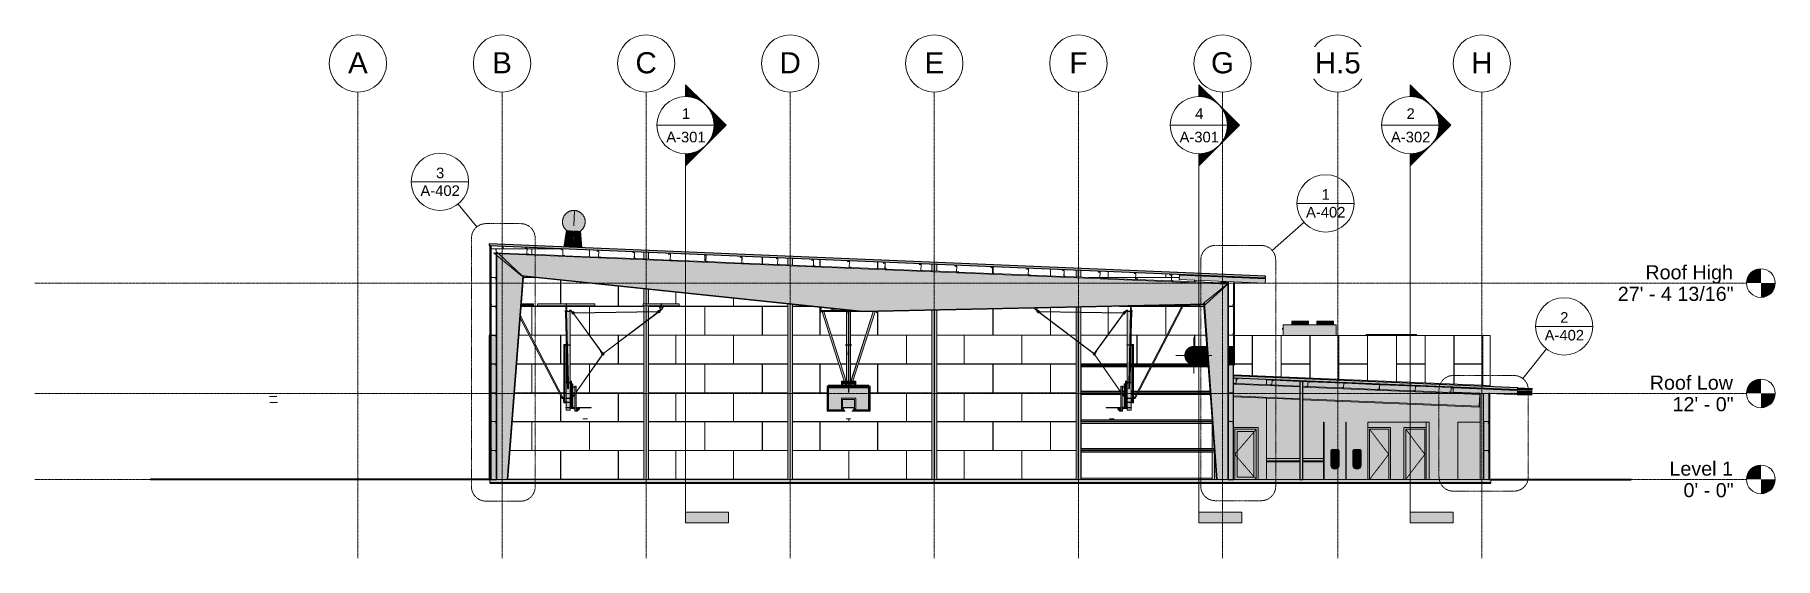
# Model space of a CAD drawing. Header units: inches. Extents: x -54868 to -186, y -265 to 853.
# Drawn here: x -17709 to -14795, y -132 to 745 of the extents above; entities that cross this region are included whole.
import ezdxf

# ---------------------------------------------------------------- set-up
doc = ezdxf.new("R2010")
doc.units = ezdxf.units.IN
doc.header["$MEASUREMENT"] = 0
for name, pattern in [('Dash 1_16_', [0.125, 0.0625, -0.0625]), ('Dash Dot 3_16_', [0.3125, 0.1875, -0.0625, 0, -0.0625]), ('Grid Line 1_2_', [0.875, 0.5, -0.125, 0.125, -0.125]), ('Hidden 1_8_', [0.1875, 0.125, -0.0625])]:
    doc.linetypes.add(name, pattern=pattern)
for name, color, linetype, lineweight in [('A-ANNO-SYMB', 150, 'Continuous', 9), ('A-DETL', 90, 'Continuous', 9), ('A-DOOR', 31, 'Continuous', 9), ('A-DOOR-FRAM', 31, 'Continuous', 9), ('A-DOOR-GLAZ', 31, 'Continuous', 9), ('A-FLOR-LEVL', 51, 'Continuous', 9), ('A-GENM', 13, 'Continuous', 9), ('A-GLAZ-CWMG', 51, 'Continuous', 9), ('A-ROOF', 132, 'Continuous', 9), ('A-WALL', 113, 'Continuous', 9), ('A-WALL-PATT', 111, 'Continuous', 9), ('C-BLDG-PADS', 91, 'Continuous', 9), ('C-TOPO', 7, 'Continuous', 9), ('G-ANNO-SYMB', 111, 'Continuous', 9), ('G-IMPT', 8, 'Continuous', 9), ('I-WALL', 2, 'Continuous', 9), ('L-SITE-WALL', 31, 'Continuous', 9), ('M-EQPM', 50, 'Continuous', 9), ('M-HVAC-DUCT', 70, 'Continuous', 9), ('M-HVAC-DUCT-ANNO', 70, 'Continuous', 9), ('M-HVAC-DUCT-CNTR', 70, 'Continuous', 9), ('P-SANR-FIXT', 6, 'Continuous', 9), ('Q-CASE', 31, 'Continuous', 9), ('Q-SPCQ', 91, 'Continuous', 9), ('S-BEAM', 12, 'Continuous', 9), ('S-COLS', 52, 'Continuous', 9), ('S-GRID', 1, 'Continuous', 9), ('S-GRID-IDEN', 1, 'Continuous', 9)]:
    doc.layers.add(name, color=color, linetype=linetype, lineweight=lineweight)
doc.styles.add('Arial', font='arial.ttf', dxfattribs={"height": 23.60479})
doc.styles.add('Arial_1', font='arial.ttf', dxfattribs={"height": 35.407186})
doc.styles.add('Arial_2', font='arial.ttf', dxfattribs={"height": 17.703593})
pattern_1 = [(45, (22007.282, 102), (-19.007, 19.007), []), (45, (22007.282, 130.8), (-19.007, 19.007), [])]
pattern_2 = [(90, (22012.18, -723.5), (-193, -193), [48, -145]), (180, (22012.18, -723.5), (-2e-14, -193), [96.25, -96.75]), (270, (21915.93, -675.5), (-193, -193), [48, -145]), (180, (22012.18, -675.5), (-2e-14, -193), [96.25, -96.75]), (270, (21915.68, -675.5), (-193, -193), [48, -145]), (180, (21915.68, -675.5), (-2e-14, -193), [96.25, -96.75]), (90, (21819.43, -723.5), (-193, -193), [48, -145]), (180, (21915.68, -723.5), (-2e-14, -193), [96.25, -96.75]), (90, (21964.18, -675.25), (-193, -193), [48, -145]), (180, (22012.43, -675.25), (-2e-14, -193), [48.25, -144.75]), (180, (22012.43, -627.25), (-2e-14, -193), [48.25, -144.75]), (90, (21867.68, -675.25), (-193, -193), [48, -145]), (180, (21963.93, -675.25), (-2e-14, -193), [96.25, -96.75]), (270, (21963.93, -627.25), (-193, -193), [48, -145]), (180, (21963.93, -627.25), (-2e-14, -193), [96.25, -96.75]), (180, (21867.43, -675.25), (-2e-14, -193), [48, -145]), (270, (21867.43, -627.25), (-193, -193), [48, -145]), (180, (21867.43, -627.25), (-2e-14, -193), [48, -145]), (90, (22012.18, -627), (-193, -193), [48, -145]), (180, (22012.18, -627), (-2e-14, -193), [96.25, -96.75]), (270, (21915.93, -579), (-193, -193), [48, -145]), (180, (22012.18, -579), (-2e-14, -193), [96.25, -96.75]), (270, (21915.68, -579), (-193, -193), [48, -145]), (180, (21915.68, -579), (-2e-14, -193), [96.25, -96.75]), (270, (21819.43, -579), (-193, -193), [48, -145]), (180, (21915.68, -627), (-2e-14, -193), [96.25, -96.75]), (90, (21964.18, -578.75), (-193, -193), [48, -145]), (180, (22012.43, -578.75), (-2e-14, -193), [48.25, -144.75]), (180, (22012.43, -530.75), (-2e-14, -193), [48.25, -144.75]), (90, (21867.68, -578.75), (-193, -193), [48, -145]), (180, (21963.93, -578.75), (-2e-14, -193), [96.25, -96.75]), (270, (21963.93, -530.75), (-193, -193), [48, -145]), (180, (21963.93, -530.75), (-2e-14, -193), [96.25, -96.75]), (180, (21867.43, -578.75), (-2e-14, -193), [48, -145]), (270, (21867.43, -530.75), (-193, -193), [48, -145]), (180, (21867.43, -530.75), (-2e-14, -193), [48, -145])]
pattern_3 = [(0, (22784.43, 0.25), (-193, 193), [48, -145]), (90, (22784.43, 0.25), (-193, 1e-14), [96.25, -96.75]), (180, (22832.43, 96.5), (-193, 193), [48, -145]), (90, (22832.43, 0.25), (-193, 1e-14), [96.25, -96.75]), (180, (22832.43, 96.75), (-193, 193), [48, -145]), (90, (22832.43, 96.75), (-193, 1e-14), [96.25, -96.75]), (0, (22784.43, 193), (-193, 193), [48, -145]), (90, (22784.43, 96.75), (-193, 1e-14), [96.25, -96.75]), (0, (22832.68, 48.25), (-193, 193), [48, -145]), (90, (22832.68, 0), (-193, 1e-14), [48.25, -144.75]), (90, (22880.68, 0), (-193, 1e-14), [48.25, -144.75]), (0, (22832.68, 144.75), (-193, 193), [48, -145]), (90, (22832.68, 48.5), (-193, 1e-14), [96.25, -96.75]), (180, (22880.68, 48.5), (-193, 193), [48, -145]), (90, (22880.68, 48.5), (-193, 1e-14), [96.25, -96.75]), (90, (22832.68, 145), (-193, 1e-14), [48, -145]), (180, (22880.68, 145), (-193, 193), [48, -145]), (90, (22880.68, 145), (-193, 1e-14), [48, -145]), (0, (22880.93, 0.25), (-193, 193), [48, -145]), (90, (22880.93, 0.25), (-193, 1e-14), [96.25, -96.75]), (180, (22928.93, 96.5), (-193, 193), [48, -145]), (90, (22928.93, 0.25), (-193, 1e-14), [96.25, -96.75]), (180, (22928.93, 96.75), (-193, 193), [48, -145]), (90, (22928.93, 96.75), (-193, 1e-14), [96.25, -96.75]), (180, (22928.93, 193), (-193, 193), [48, -145]), (90, (22880.93, 96.75), (-193, 1e-14), [96.25, -96.75]), (0, (22929.18, 48.25), (-193, 193), [48, -145]), (90, (22929.18, 0), (-193, 1e-14), [48.25, -144.75]), (90, (22977.18, 0), (-193, 1e-14), [48.25, -144.75]), (0, (22929.18, 144.75), (-193, 193), [48, -145]), (90, (22929.18, 48.5), (-193, 1e-14), [96.25, -96.75]), (180, (22977.18, 48.5), (-193, 193), [48, -145]), (90, (22977.18, 48.5), (-193, 1e-14), [96.25, -96.75]), (90, (22929.18, 145), (-193, 1e-14), [48, -145]), (180, (22977.18, 145), (-193, 193), [48, -145]), (90, (22977.18, 145), (-193, 1e-14), [48, -145])]

msp = doc.modelspace()

# ---------------------------------------------------------------- texts
at = {"layer": 'A-ANNO-SYMB', "attachment_point": 2, "line_spacing_factor": 0.938532, "style": 'Arial_2'}
for s, insert, char_height, width in [('3', (-17030.55476, 522.16933), 17.70359, 16.416), ('A-402', (-17030.55476, 492.4046), 17.703593, 78.624), ('1', (-15547.86345, 486.10995), 17.70359, 16.416), ('A-402', (-15547.86345, 456.34522), 17.703593, 78.624), ('2', (-15148.4029, 280.12052), 17.70359, 16.416), ('A-402', (-15148.4029, 250.35579), 17.703593, 78.624)]:
    msp.add_mtext(s, dxfattribs=dict(at, insert=insert, char_height=char_height, width=width))
at = {"layer": 'A-FLOR-LEVL', "char_height": 23.60479, "attachment_point": 3, "line_spacing_factor": 0.938532, "style": 'Arial', "bg_fill": 3, "box_fill_scale": 1.25, "bg_fill_color": 0, "bg_fill_transparency": 0}
for s, insert, width in [('Roof High', (-14866.09097, 358.66368), 174.528), ('Roof Low', (-14866.09097, 173.83731), 165.024), ('Level 1', (-14866.09097, 29.83731), 127.008)]:
    msp.add_mtext(s, dxfattribs=dict(at, insert=insert, width=width))
at = {"layer": 'G-ANNO-SYMB', "attachment_point": 2, "line_spacing_factor": 0.938532, "style": 'Arial_2'}
for s, insert, char_height, width in [('1', (-16619.05225, 621.49532), 17.70359, 16.416), ('4', (-15759.61592, 621.49532), 17.70359, 16.416), ('2', (-15405.70559, 621.49532), 17.70359, 16.416), ('A-301', (-16619.05225, 582.22284), 17.703593, 78.624), ('A-301', (-15759.61592, 582.22284), 17.703593, 78.624), ('A-302', (-15405.70559, 582.22284), 17.703593, 78.624)]:
    msp.add_mtext(s, dxfattribs=dict(at, insert=insert, char_height=char_height, width=width))

# ---------------------------------------------------------------- blocks, each defined once
blk = doc.blocks.new('Family7 - Family7-772884-Section 1')
at = {"layer": 'S-BEAM'}
for points in [[(22358.9, 327.2), (22360.2, 328.4), (21129.5, 379.7), (21131.2, 378.4), (22336.8, 328.1)], [(21747, 280.6), (22321.4, 292.7), (22322.8, 293.9), (21747.1, 281.9), (21175.8, 341.7), (21177.5, 340.3), (21736.5, 281.7)]]:
    blk.add_hatch(color=256, dxfattribs=at).paths.add_polyline_path(points, flags=0)
h = blk.add_hatch(color=256, dxfattribs=at)
h.paths.add_polyline_path([(21747.1, 281.9), (22318.6, 293.9), (22318.5, 295.2), (22319.7, 296.1), (22319.9, 293.9), (22322.8, 293.9), (22358.8, 327.2), (22358.8, 327.2), (21135.1, 378.2), (21135.1, 375.2), (21175.8, 341.7), (21747, 281.9)], flags=0)
h.paths.add_polyline_path([(21133.8, 376.2), (21133.8, 378.3), (21131.2, 378.4)], flags=0)
for p, q in [((21185.7, 377.3), (21129.5, 379.7)), ((21129.5, 379.7), (21131.2, 378.4)), ((21131.2, 378.4), (21133.8, 376.2)), ((21131.2, 378.4), (22358.9, 327.2)), ((21135.1, 375.2), (21175.8, 341.7)), ((21245.6, 374.8), (21188, 377.2)), ((21305.6, 372.3), (21248, 374.7)), ((21365.5, 369.8), (21307.9, 372.2)), ((21425.4, 367.4), (21367.9, 369.8)), ((21485.4, 364.9), (21427.8, 367.3)), ((21545.3, 362.4), (21487.8, 364.8)), ((21605.3, 359.9), (21547.7, 362.3)), ((21665.2, 357.4), (21607.7, 359.8)), ((21725.2, 354.9), (21667.6, 357.3)), ((21785.1, 352.4), (21727.6, 354.8)), ((21845.1, 349.9), (21787.5, 352.3)), ((21905, 347.4), (21847.4, 349.8)), ((21175.8, 341.7), (21177.5, 340.3)), ((21747.1, 281.9), (21175.8, 341.7)), ((21177.5, 340.3), (21747, 280.6)), ((21965, 344.9), (21907.4, 347.3)), ((22024.9, 342.4), (21967.3, 344.8)), ((22084.9, 339.9), (22027.3, 342.3)), ((22144.8, 337.4), (22087.2, 339.8)), ((22204.8, 334.9), (22147.2, 337.3)), ((22264.7, 332.4), (22207.1, 334.8)), ((22360.2, 328.4), (22267.1, 332.3)), ((22322.8, 293.9), (22358.8, 327.1)), ((22358.9, 327.2), (22360.2, 328.4)), ((21747, 280.6), (22321.4, 292.7)), ((22322.8, 293.9), (21747.1, 281.9)), ((22321.4, 292.7), (22322.8, 293.9))]:
    blk.add_line(p, q, dxfattribs=at)
blk = doc.blocks.new('HSS-Hollow Structural Section-Column - HSS6X6X1_4-556719-Section 1')
at = {"layer": 'S-COLS'}
for points in [[(22781.5, 0), (22781.8, 0), (22781.8, 144), (22781.3, 144), (22781.4, 0)], [(22786.8, 0), (22786.8, 144), (22781.8, 144), (22781.8, 0)], [(22787.1, 0), (22787.3, 0), (22787.2, 144), (22786.8, 144), (22786.8, 0)]]:
    blk.add_hatch(color=256, dxfattribs=at).paths.add_polyline_path(points, flags=0)
for p, q in [((22781.3, 144), (22781.3, 0)), ((22781.8, 144), (22781.3, 144)), ((22786.8, 144), (22781.8, 144)), ((22787.3, 144), (22786.8, 144)), ((22787.3, 96.6), (22787.3, 144)), ((22787.3, 48.4), (22787.3, 94.2)), ((22787.3, 0), (22787.3, 46))]:
    blk.add_line(p, q, dxfattribs=at)
at = {"layer": 'S-COLS', "linetype": 'Hidden 1_8_'}
for p, q in [((22781.5, 144), (22781.5, 0)), ((22787.1, 0), (22787.1, 144))]:
    blk.add_line(p, q, dxfattribs=at)
blk = doc.blocks.new('W-Wide Flange - W21X166-782557-Section 1')
at = {"layer": 'S-BEAM'}
h = blk.add_hatch(color=256, dxfattribs=at)
h.paths.add_polyline_path([(22780.7, 142.3), (22780.8, 143.7), (22484.3, 156), (22484.3, 154.7), (22762.9, 143)], flags=0)
h.paths.add_polyline_path([(22479.3, 154.9), (22479.3, 156.2), (22368.7, 160.8), (22368.7, 159.5), (22453, 156)], flags=0)
h = blk.add_hatch(color=256, dxfattribs=at)
h.paths.add_polyline_path([(22780.7, 141.4), (22780.7, 142.3), (22484.3, 154.6), (22484.3, 153.8), (22775.2, 141.6)], flags=0)
h.paths.add_polyline_path([(22479.3, 154), (22479.3, 154.9), (22368.7, 159.4), (22368.7, 158.6), (22453, 155.1)], flags=0)
h = blk.add_hatch(color=256, dxfattribs=at)
h.paths.add_polyline_path([(22780, 123.4), (22780.7, 141.4), (22484.3, 153.8), (22484.3, 135.7), (22780, 123.4)], flags=0)
h.paths.add_polyline_path([(22479.3, 136), (22479.3, 154), (22368.7, 158.6), (22368.7, 140.6), (22453, 137)], flags=0)
h = blk.add_hatch(color=256, dxfattribs=at)
h.paths.add_polyline_path([(22779.9, 122.5), (22779.9, 123.4), (22484.3, 135.7), (22484.3, 134.9), (22762.9, 123.2)], flags=0)
h.paths.add_polyline_path([(22479.3, 135.1), (22479.3, 136), (22368.7, 140.6), (22368.7, 139.7), (22453, 136.2)], flags=0)
h = blk.add_hatch(color=256, dxfattribs=at)
h.paths.add_polyline_path([(22779.9, 121.2), (22779.9, 122.5), (22484.3, 134.9), (22484.3, 133.5), (22762.9, 121.9)], flags=0)
h.paths.add_polyline_path([(22479.3, 133.7), (22479.3, 135.1), (22368.7, 139.7), (22368.7, 138.3), (22453, 134.8)], flags=0)
for p, q in [((22370.3, 160.8), (22368.7, 160.8)), ((22479.3, 154.9), (22368.7, 159.5)), ((22430.3, 158.3), (22372.7, 160.7)), ((22479.3, 156.2), (22432.7, 158.2)), ((22490.2, 155.8), (22484.3, 156)), ((22780.7, 142.3), (22484.3, 154.7)), ((22550.2, 153.3), (22492.6, 155.7)), ((22610.1, 150.8), (22552.6, 153.2)), ((22670.1, 148.3), (22612.5, 150.7)), ((22730, 145.8), (22672.5, 148.2)), ((22368.7, 139.7), (22479.3, 135.1)), ((22479.3, 133.7), (22368.7, 138.3)), ((22484.3, 134.9), (22779.9, 122.5)), ((22779.9, 121.2), (22484.3, 133.5)), ((22780.8, 143.7), (22732.4, 145.7)), ((22780, 123.4), (22779.9, 122.5)), ((22779.9, 122.5), (22779.9, 121.2)), ((22780.7, 141.4), (22780, 123.4)), ((22780.8, 143.7), (22780.7, 142.3)), ((22780.7, 142.3), (22780.7, 141.4))]:
    blk.add_line(p, q, dxfattribs=at)
blk = doc.blocks.new('Single-Flush - 32_ x 84_-489638-Section 1')
at = {"layer": 'A-DOOR'}
blk.add_hatch(color=256, dxfattribs=at).paths.add_polyline_path([(22628.3, 0), (22628.3, 84), (22596.3, 84), (22596.3, 0), (22608, 0)], flags=0)
at = {"layer": 'A-DOOR-FRAM'}
blk.add_hatch(color=256, dxfattribs=at).paths.add_polyline_path([(22596.3, 0), (22596.3, 84), (22628.3, 84), (22628.3, 0), (22631.3, 0), (22631.3, 87), (22593.3, 87), (22593.3, 0)], flags=0)
at = {"layer": 'A-DOOR', "linetype": 'Dash 1_16_'}
for p in [(22596.3, 84), (22596.3, 0)]:
    blk.add_line(p, (22628.3, 42), dxfattribs=at)
at = {"layer": 'A-DOOR-FRAM'}
for p, q in [((22593.3, 87), (22593.3, 0)), ((22631.3, 87), (22593.3, 87)), ((22596.3, 0), (22596.3, 84)), ((22596.3, 84), (22628.3, 84)), ((22628.3, 84), (22628.3, 0)), ((22631.3, 0), (22631.3, 87))]:
    blk.add_line(p, q, dxfattribs=at)
blk = doc.blocks.new('Single-Flush - 32_ x 84_-V92-Section 1')
at = {"layer": 'A-DOOR'}
blk.add_hatch(color=256, dxfattribs=at).paths.add_polyline_path([(22688.8, 0), (22688.8, 84), (22656.8, 84), (22656.8, 0)], flags=0)
at = {"layer": 'A-DOOR-FRAM'}
blk.add_hatch(color=256, dxfattribs=at).paths.add_polyline_path([(22653.8, 0), (22656.8, 0), (22656.8, 84), (22688.8, 84), (22688.8, 0), (22691.3, 0), (22691.3, 87), (22653.8, 87)], flags=0)
at = {"layer": 'A-DOOR', "linetype": 'Dash 1_16_'}
for p in [(22656.8, 84), (22656.8, 0)]:
    blk.add_line(p, (22688.8, 42), dxfattribs=at)
at = {"layer": 'A-DOOR-FRAM'}
for p, q in [((22653.8, 87), (22653.8, 0)), ((22691.3, 87), (22653.8, 87)), ((22656.8, 0), (22656.8, 84)), ((22656.8, 84), (22688.8, 84)), ((22688.8, 84), (22688.8, 0))]:
    blk.add_line(p, q, dxfattribs=at)
blk = doc.blocks.new('Vanity Counter Top w 2 Round Sink Holes - 72_-781962-Section 1')
at = {"layer": 'Q-CASE'}
h = blk.add_hatch(color=256, dxfattribs=at)
h.paths.add_polyline_path([(22519.3, 31), (22519.3, 35), (22484.3, 35), (22484.3, 31), (22491.8, 31)], flags=0)
h.paths.add_polyline_path([(22423.6, 31), (22479.3, 31), (22479.3, 35), (22423.6, 35)], flags=0)
h = blk.add_hatch(color=256, dxfattribs=at)
h.paths.add_polyline_path([(22519.3, 29.5), (22519.3, 31), (22484.3, 31), (22484.3, 29.5), (22491.8, 29.5)], flags=0)
h.paths.add_polyline_path([(22423.6, 29.5), (22479.3, 29.5), (22479.3, 31), (22423.6, 31)], flags=0)
for p, q in [((22423.6, 35), (22479.3, 35)), ((22423.6, 31), (22479.3, 31)), ((22479.3, 29.5), (22423.6, 29.5)), ((22484.3, 35), (22519.3, 35)), ((22484.3, 31), (22519.3, 31)), ((22519.3, 29.5), (22484.3, 29.5)), ((22519.3, 31), (22519.3, 29.5))]:
    blk.add_line(p, q, dxfattribs=at)
blk = doc.blocks.new('Urinal-Wall-3D - Urinal-Wall-3D-492330-Section 1')
at = {"layer": 'P-SANR-FIXT'}
for points in [[(22531.3, 24), (22532.3, 24), (22532.3, 46), (22532.5, 46.8), (22532.9, 47.4), (22533.5, 47.8), (22534.3, 48), (22542.3, 48), (22543.1, 47.8), (22543.7, 47.4), (22544.2, 46.8), (22544.3, 46), (22544.3, 24), (22545.3, 24), (22545.3, 48), (22545.2, 48.8), (22544.7, 49.4), (22544.1, 49.8), (22543.3, 50), (22533.3, 50), (22532.5, 49.8), (22531.9, 49.4), (22531.5, 48.8), (22531.3, 48), (22531.3, 29.6)], [(22538.3, 24), (22544.3, 24), (22544.3, 46), (22544.2, 46.8), (22543.7, 47.4), (22543.1, 47.8), (22542.3, 48), (22534.3, 48), (22533.5, 47.8), (22532.9, 47.4), (22532.5, 46.8), (22532.3, 46), (22532.3, 24), (22538, 24)], [(22538.3, 17), (22540.2, 17.3), (22541.8, 17.9), (22543.4, 19.2), (22544.5, 20.8), (22545.1, 22.3), (22545.3, 24), (22544.3, 24), (22544.1, 22.3), (22543.4, 20.8), (22542, 19.3), (22540.8, 18.5), (22539.2, 18.1), (22537.4, 18.1), (22535.7, 18.6), (22534.4, 19.5), (22533.2, 20.8), (22532.5, 22.6), (22532.3, 24), (22531.3, 24), (22531.5, 22.2), (22532.2, 20.5), (22533.4, 19.1), (22534.8, 17.9), (22536.5, 17.2), (22537.9, 17.1)], [(22537.4, 18.1), (22539.2, 18.1), (22540.9, 18.6), (22542.2, 19.5), (22543.4, 20.8), (22544.1, 22.3), (22544.3, 24), (22532.3, 24), (22532.5, 22.3), (22533.4, 20.6), (22534.4, 19.5), (22535.8, 18.5), (22536.5, 18.3)]]:
    blk.add_hatch(color=256, dxfattribs=at).paths.add_polyline_path(points, flags=0)
for p, q in [((22531.3, 48), (22531.3, 24)), ((22532.3, 24), (22532.3, 46)), ((22543.3, 50), (22533.3, 50)), ((22534.3, 48), (22542.3, 48)), ((22544.3, 46), (22544.3, 24)), ((22545.3, 24), (22545.3, 48)), ((22531.3, 24), (22532.3, 24)), ((22532.3, 24), (22538.3, 24)), ((22538.3, 24), (22544.3, 24)), ((22544.3, 24), (22545.3, 24))]:
    blk.add_line(p, q, dxfattribs=at)
for centre, radius, start, end in [((22533.3, 48), 2, 90, 180), ((22534.3, 46), 2, 90, 180), ((22542.3, 46), 2, 360, 90), ((22543.3, 48), 2, 360, 90), ((22538.3, 24), 7, 180, 0), ((22538.3, 24), 6, 180, 0)]:
    blk.add_arc(centre, radius, start, end, dxfattribs=at)
blk = doc.blocks.new('Girt_Z - 8_D-790721-Section 1')
at = {"layer": 'S-BEAM'}
for points in [[(22332.8, 99.2), (22332.8, 99.6), (22112.8, 99.6), (22112.8, 99.2), (22319.7, 99.2)], [(22112.8, 96.9), (22333, 96.9), (22332.8, 99.2), (22112.8, 99.2)], [(22201.3, 96.6), (22333, 96.6), (22333, 96.8), (22112.8, 96.8), (22112.8, 96.6), (22181.9, 96.6)], [(22112.8, 94.2), (22333.2, 94.2), (22333, 96.6), (22112.8, 96.6), (22112.8, 95.2)], [(22333.2, 93.8), (22333.2, 94.2), (22112.8, 94.2), (22112.8, 93.8), (22319.7, 93.8)], [(22333, 96.8), (22333, 96.9), (22319.7, 96.8)]]:
    blk.add_hatch(color=256, dxfattribs=at).paths.add_polyline_path(points, flags=0)
for p, q in [((22332.8, 99.7), (22112.8, 99.7)), ((22332.8, 99.6), (22112.8, 99.6)), ((22332.8, 99.2), (22112.8, 99.2)), ((22333, 96.9), (22112.8, 96.9)), ((22333, 96.8), (22112.8, 96.8)), ((22112.8, 94.2), (22333.2, 94.2)), ((22333.2, 93.8), (22112.8, 93.8))]:
    blk.add_line(p, q, dxfattribs=at)
blk = doc.blocks.new('Girt_Z - 8_D-757208-Section 1')
at = {"layer": 'S-BEAM'}
h = blk.add_hatch(dxfattribs=at)
h.set_pattern_fill('FP_18', color=256, style=0, pattern_type=2)
h.set_pattern_definition(pattern_1)
h.paths.add_polyline_path([(21133.2, 93.8), (21133.8, 94.2), (21133.8, 96.6), (21133.7, 96.6), (21133.7, 94.3), (21133.2, 93.9)], flags=0)
h.paths.add_polyline_path([(21126, 96.7), (21133.6, 96.7), (21133.6, 96.8), (21126, 96.8)], flags=0)
h.paths.add_polyline_path([(21125.9, 96.9), (21125.9, 99.2), (21126.4, 99.6), (21126.4, 99.7), (21125.8, 99.2), (21125.8, 96.9)], flags=0)
at = {"layer": 'S-BEAM', "lineweight": 15}
for p, q in [((21126.4, 99.7), (21125.8, 99.2)), ((21125.8, 99.2), (21125.8, 96.9)), ((21125.9, 99.2), (21126.4, 99.6)), ((21125.9, 96.9), (21125.9, 99.2)), ((21133.6, 96.8), (21126, 96.8)), ((21126, 96.7), (21133.6, 96.7)), ((21126.4, 99.6), (21126.4, 99.7)), ((21133.7, 94.3), (21133.2, 93.9)), ((21133.2, 93.8), (21133.8, 94.2)), ((21133.2, 93.9), (21133.2, 93.8)), ((21133.7, 96.6), (21133.7, 94.3)), ((21133.8, 94.2), (21133.8, 96.6))]:
    blk.add_line(p, q, dxfattribs=at)
for centre, radius, start, end in [((21126, 96.9), 0.188, 180, 270), ((21126, 96.9), 0.0782, 183.0424, 270), ((21133.6, 96.6), 0.188, 0, 90), ((21133.6, 96.6), 0.0782, 2.1227, 90)]:
    blk.add_arc(centre, radius, start, end, dxfattribs=at)
blk = doc.blocks.new('Girt_Z - 8_D-757170-Section 1')
at = {"layer": 'S-BEAM'}
h = blk.add_hatch(dxfattribs=at)
h.set_pattern_fill('FP_18', color=256, style=0, pattern_type=2)
h.set_pattern_definition(pattern_1)
h.paths.add_polyline_path([(21133.2, 45.5), (21133.8, 46), (21133.8, 48.4), (21133.7, 48.4), (21133.7, 46.1), (21133.2, 45.6)], flags=0)
h.paths.add_polyline_path([(21126, 48.4), (21133.6, 48.4), (21133.6, 48.6), (21126, 48.6)], flags=0)
h.paths.add_polyline_path([(21125.9, 48.6), (21125.9, 50.9), (21126.4, 51.4), (21126.4, 51.5), (21125.8, 51), (21125.8, 48.6)], flags=0)
at = {"layer": 'S-BEAM', "lineweight": 15}
for p, q in [((21126.4, 51.5), (21125.8, 51)), ((21125.8, 51), (21125.8, 48.6)), ((21125.9, 50.9), (21126.4, 51.4)), ((21125.9, 48.6), (21125.9, 50.9)), ((21133.6, 48.6), (21126, 48.6)), ((21126, 48.4), (21133.6, 48.4)), ((21126.4, 51.4), (21126.4, 51.5)), ((21133.7, 46.1), (21133.2, 45.6)), ((21133.2, 45.5), (21133.8, 46)), ((21133.2, 45.6), (21133.2, 45.5)), ((21133.7, 48.4), (21133.7, 46.1)), ((21133.8, 46), (21133.8, 48.4))]:
    blk.add_line(p, q, dxfattribs=at)
for centre, radius, start, end in [((21126, 48.6), 0.188, 180, 270), ((21126, 48.6), 0.0782, 183.0424, 270), ((21133.6, 48.4), 0.188, 0, 90), ((21133.6, 48.4), 0.0782, 2.1227, 90)]:
    blk.add_arc(centre, radius, start, end, dxfattribs=at)
blk = doc.blocks.new('Girt_Z - 8_D-790722-Section 1')
at = {"layer": 'S-BEAM'}
for points in [[(22336.3, 50.9), (22336.3, 51.4), (22112.8, 51.4), (22112.8, 50.9), (22319.7, 50.9)], [(22259.4, 48.6), (22336.5, 48.6), (22336.3, 50.9), (22112.8, 50.9), (22112.8, 48.6), (22181.9, 48.6)], [(22318.4, 48.4), (22336.5, 48.4), (22336.5, 48.6), (22112.8, 48.5), (22112.8, 48.4), (22259.4, 48.4)], [(22259.4, 46), (22336.7, 46), (22336.5, 48.4), (22112.8, 48.4), (22112.8, 46), (22181.9, 46)], [(22259.4, 45.5), (22336.7, 45.5), (22336.7, 46), (22112.8, 46), (22112.8, 45.5), (22181.9, 45.5)], [(22336.3, 51.4), (22336.3, 51.5), (22319.7, 51.4)], [(22336.5, 48.6), (22336.5, 48.6), (22319.7, 48.6)]]:
    blk.add_hatch(color=256, dxfattribs=at).paths.add_polyline_path(points, flags=0)
for p, q in [((22336.3, 51.5), (22112.8, 51.5)), ((22336.3, 51.4), (22112.8, 51.4)), ((22336.3, 50.9), (22112.8, 50.9)), ((22336.5, 48.6), (22112.8, 48.6)), ((22336.5, 48.6), (22112.8, 48.6)), ((22112.8, 46), (22336.7, 46)), ((22336.7, 45.5), (22112.8, 45.5))]:
    blk.add_line(p, q, dxfattribs=at)
blk = doc.blocks.new('Girt_Z - 8_D-790496-Section 1')
at = {"layer": 'S-BEAM', "lineweight": 15}
for p, q in [((21126.4, 148), (21125.8, 147.5)), ((21125.8, 147.5), (21125.8, 145.1)), ((21125.9, 147.4), (21126.4, 147.9)), ((21125.9, 145.1), (21125.9, 147.4)), ((21126.4, 147.9), (21126.4, 148)), ((21133.6, 145.1), (21126, 145.1)), ((21126, 144.9), (21133.6, 144.9)), ((21133.7, 142.6), (21133.2, 142.1)), ((21133.2, 142), (21133.8, 142.5)), ((21133.2, 142.1), (21133.2, 142)), ((21133.7, 144.9), (21133.7, 142.6)), ((21133.8, 142.5), (21133.8, 144.9))]:
    blk.add_line(p, q, dxfattribs=at)
for centre, radius, start, end in [((21126, 145.1), 0.188, 180, 270), ((21126, 145.1), 0.0782, 183.0424, 270), ((21133.6, 144.9), 0.188, 0, 90), ((21133.6, 144.9), 0.0782, 2.1227, 90)]:
    blk.add_arc(centre, radius, start, end, dxfattribs=at)
blk = doc.blocks.new('Girt_Z - 8_D-V93-Section 1')
at = {"layer": 'S-BEAM', "lineweight": 15}
for p, q in [((21126.4, 196.2), (21125.8, 195.7)), ((21125.8, 195.7), (21125.8, 193.4)), ((21125.9, 195.7), (21126.4, 196.1)), ((21125.9, 193.4), (21125.9, 195.7)), ((21133.6, 193.3), (21126, 193.3)), ((21126, 193.2), (21133.6, 193.2)), ((21126.4, 196.1), (21126.4, 196.2)), ((21133.7, 190.8), (21133.2, 190.4)), ((21133.2, 190.3), (21133.8, 190.7)), ((21133.2, 190.4), (21133.2, 190.3)), ((21133.7, 193.1), (21133.7, 190.8)), ((21133.8, 190.7), (21133.8, 193.1))]:
    blk.add_line(p, q, dxfattribs=at)
for centre, radius, start, end in [((21126, 193.4), 0.188, 180, 270), ((21126, 193.4), 0.0782, 183.0424, 270), ((21133.6, 193.1), 0.188, 0, 90), ((21133.6, 193.1), 0.0782, 2.1227, 90)]:
    blk.add_arc(centre, radius, start, end, dxfattribs=at)
blk = doc.blocks.new('Girt_Z - 8_D-V94-Section 1')
at = {"layer": 'S-BEAM'}
h = blk.add_hatch(dxfattribs=at)
h.set_pattern_fill('FP_18', color=256, style=0, pattern_type=2)
h.set_pattern_definition(pattern_1)
h.paths.add_polyline_path([(21133.2, 238.5), (21133.8, 239), (21133.8, 241.4), (21133.7, 241.4), (21133.7, 239.1), (21133.2, 238.6)], flags=0)
h.paths.add_polyline_path([(21126, 241.4), (21133.6, 241.4), (21133.6, 241.6), (21126, 241.6)], flags=0)
h.paths.add_polyline_path([(21125.9, 241.6), (21125.9, 243.9), (21126.4, 244.4), (21126.4, 244.5), (21125.8, 244), (21125.8, 241.6)], flags=0)
at = {"layer": 'S-BEAM', "lineweight": 15}
for p, q in [((21126.4, 244.5), (21125.8, 244)), ((21125.8, 244), (21125.8, 241.6)), ((21125.9, 243.9), (21126.4, 244.4)), ((21125.9, 241.6), (21125.9, 243.9)), ((21133.6, 241.6), (21126, 241.6)), ((21126, 241.4), (21133.6, 241.4)), ((21126.4, 244.4), (21126.4, 244.5)), ((21133.7, 239.1), (21133.2, 238.6)), ((21133.2, 238.5), (21133.8, 239)), ((21133.2, 238.6), (21133.2, 238.5)), ((21133.7, 241.4), (21133.7, 239.1)), ((21133.8, 239), (21133.8, 241.4))]:
    blk.add_line(p, q, dxfattribs=at)
for centre, radius, start, end in [((21126, 241.6), 0.188, 180, 270), ((21126, 241.6), 0.0782, 183.0424, 270), ((21133.6, 241.4), 0.188, 0, 90), ((21133.6, 241.4), 0.0782, 2.1227, 90)]:
    blk.add_arc(centre, radius, start, end, dxfattribs=at)
blk = doc.blocks.new('Girt_Z - 8_D-V95-Section 1')
at = {"layer": 'S-BEAM'}
h = blk.add_hatch(dxfattribs=at)
h.set_pattern_fill('FP_18', color=256, style=0, pattern_type=2)
h.set_pattern_definition(pattern_1)
h.paths.add_polyline_path([(21133.2, 286.8), (21133.8, 287.2), (21133.8, 289.6), (21133.7, 289.6), (21133.7, 287.3), (21133.2, 286.9)], flags=0)
h.paths.add_polyline_path([(21126, 289.7), (21133.6, 289.7), (21133.6, 289.8), (21126, 289.8)], flags=0)
h.paths.add_polyline_path([(21125.9, 289.9), (21125.9, 292.2), (21126.4, 292.6), (21126.4, 292.7), (21125.8, 292.2), (21125.8, 289.9)], flags=0)
at = {"layer": 'S-BEAM', "lineweight": 15}
for p, q in [((21126.4, 292.7), (21125.8, 292.2)), ((21125.8, 292.2), (21125.8, 289.9)), ((21125.9, 292.2), (21126.4, 292.6)), ((21125.9, 289.9), (21125.9, 292.2)), ((21126.4, 292.6), (21126.4, 292.7)), ((21133.6, 289.8), (21126, 289.8)), ((21126, 289.7), (21133.6, 289.7)), ((21133.7, 287.3), (21133.2, 286.9)), ((21133.2, 286.8), (21133.8, 287.2)), ((21133.2, 286.9), (21133.2, 286.8)), ((21133.7, 289.6), (21133.7, 287.3)), ((21133.8, 287.2), (21133.8, 289.6))]:
    blk.add_line(p, q, dxfattribs=at)
for centre, radius, start, end in [((21126, 289.9), 0.188, 180, 270), ((21126, 289.9), 0.0782, 183.0424, 270), ((21133.6, 289.6), 0.188, 0, 90), ((21133.6, 289.6), 0.0782, 2.1227, 90)]:
    blk.add_arc(centre, radius, start, end, dxfattribs=at)
blk = doc.blocks.new('Girt_Z - 8_D-757207-Section 1')
at = {"layer": 'S-BEAM', "lineweight": 15}
for p, q in [((22360.1, 241.4), (22360.1, 239)), ((22360.1, 239), (22360.6, 238.5)), ((22367.9, 241.6), (22360.2, 241.6)), ((22360.2, 239.1), (22360.2, 241.4)), ((22360.2, 241.4), (22367.9, 241.4)), ((22360.7, 238.6), (22360.2, 239.1)), ((22360.6, 238.5), (22360.7, 238.6)), ((22367.5, 244.5), (22367.4, 244.4)), ((22367.4, 244.4), (22367.9, 243.9)), ((22368.1, 244), (22367.5, 244.5)), ((22367.9, 243.9), (22367.9, 241.6)), ((22368.1, 241.6), (22368.1, 244))]:
    blk.add_line(p, q, dxfattribs=at)
for centre, radius, start, end in [((22360.2, 241.4), 0.188, 90, 180), ((22360.2, 241.4), 0.0782, 90, 177.8773), ((22367.9, 241.6), 0.188, 270, 0), ((22367.9, 241.6), 0.0782, 270, 356.9576)]:
    blk.add_arc(centre, radius, start, end, dxfattribs=at)
blk = doc.blocks.new('Girt_Z - 8_D-V96-Section 1')
at = {"layer": 'S-BEAM'}
h = blk.add_hatch(color=256, dxfattribs=at)
h.paths.add_polyline_path([(22329.3, 147.4), (22329.3, 147.9), (22210.1, 147.9), (22209.9, 147.4), (22319.7, 147.4)], flags=0)
h.paths.add_polyline_path([(22112.8, 147.4), (22178.9, 147.4), (22178.6, 147.9), (22112.8, 147.9)], flags=0)
h.paths.add_polyline_path([(22179.2, 147.4), (22180.1, 147.4), (22180.1, 147.9), (22178.9, 147.9)], flags=0)
h.paths.add_polyline_path([(22182.3, 147.4), (22185.7, 147.4), (22185.7, 147.9), (22182.3, 147.9)], flags=0)
h.paths.add_polyline_path([(22203.6, 147.4), (22207.8, 147.4), (22208, 147.9), (22201, 147.9), (22201, 147.4), (22203.5, 147.4)], flags=0)
h.paths.add_polyline_path([(22189.7, 147.4), (22190.4, 147.4), (22190.4, 147.9), (22189.7, 147.9)], flags=0)
h.paths.add_polyline_path([(22189.6, 147.4), (22189.7, 147.4), (22189.7, 147.9)], flags=0)
h.paths.add_polyline_path([(22197, 147.4), (22199.1, 147.4), (22199.1, 147.9), (22197, 147.9)], flags=0)
h = blk.add_hatch(color=256, dxfattribs=at)
h.paths.add_polyline_path([(22112.8, 145.1), (22180.1, 145.1), (22180.1, 145.9), (22178.9, 147.4), (22112.8, 147.4)], flags=0)
h.paths.add_polyline_path([(22329.5, 145.1), (22329.3, 147.4), (22209.9, 147.4), (22208.7, 145.1), (22319.7, 145.1)], flags=0)
h.paths.add_polyline_path([(22182.3, 145.1), (22185.7, 145.1), (22185.7, 147.4), (22182.3, 147.4), (22182.3, 146.8)], flags=0)
h.paths.add_polyline_path([(22187.2, 145.1), (22187.7, 145.1), (22187.6, 147.2), (22187.2, 147.2), (22187.2, 146.8)], flags=0)
h.paths.add_polyline_path([(22189.6, 145.1), (22190.4, 145.1), (22190.4, 147.4), (22189.7, 147.4), (22189.6, 147.2), (22189.6, 147.2), (22189.6, 146.8)], flags=0)
h.paths.add_polyline_path([(22206.6, 145.1), (22207.8, 147.4), (22201, 147.4), (22201, 145.1), (22203.6, 145.1)], flags=0)
h.paths.add_polyline_path([(22197, 145.1), (22199.1, 145.1), (22199.1, 147.4), (22197, 147.4), (22197, 146.8)], flags=0)
h.paths.add_polyline_path([(22180.1, 146.3), (22180.1, 147.4), (22179.2, 147.4)], flags=0)
blk.add_hatch(color=256, dxfattribs=at).paths.add_polyline_path([(22329.3, 147.9), (22329.3, 148), (22319.7, 147.9)], flags=0)
h = blk.add_hatch(color=256, dxfattribs=at)
h.paths.add_polyline_path([(22112.8, 144.9), (22180.1, 144.9), (22180.1, 145.1), (22112.8, 145), (22112.8, 144.9)], flags=0)
h.paths.add_polyline_path([(22201, 144.9), (22206.5, 144.9), (22206.5, 145.1), (22201, 145), (22201, 144.9)], flags=0)
h.paths.add_polyline_path([(22329.5, 144.9), (22329.5, 145.1), (22208.6, 145), (22208.5, 144.9), (22319.7, 144.9)], flags=0)
h.paths.add_polyline_path([(22182.3, 144.9), (22185.7, 144.9), (22185.7, 145.1), (22182.3, 145), (22182.3, 144.9)], flags=0)
h.paths.add_polyline_path([(22187.2, 144.9), (22187.7, 144.9), (22187.7, 145.1), (22187.2, 145), (22187.2, 144.9)], flags=0)
h.paths.add_polyline_path([(22189.6, 144.9), (22190.4, 144.9), (22190.4, 145.1), (22189.6, 145), (22189.6, 144.9)], flags=0)
h.paths.add_polyline_path([(22199.1, 144.9), (22199.1, 145.1), (22197, 145), (22197, 144.9)], flags=0)
h = blk.add_hatch(color=256, dxfattribs=at)
h.paths.add_polyline_path([(22201.3, 142.5), (22205.2, 142.5), (22206.4, 144.9), (22201, 144.9), (22201, 142.5)], flags=0)
h.paths.add_polyline_path([(22123.8, 142.5), (22180.1, 142.5), (22180.1, 144.9), (22112.8, 144.9), (22112.8, 142.5)], flags=0)
h.paths.add_polyline_path([(22329.7, 142.5), (22329.5, 144.9), (22208.5, 144.9), (22207.3, 142.5), (22319.7, 142.5)], flags=0)
h.paths.add_polyline_path([(22182.7, 142.5), (22185.7, 142.5), (22185.7, 144.9), (22182.3, 144.9), (22182.3, 143.1), (22182.6, 142.7)], flags=0)
h.paths.add_polyline_path([(22187.2, 142.5), (22187.7, 142.5), (22187.7, 144.9), (22187.2, 144.9), (22187.2, 144.7)], flags=0)
h.paths.add_polyline_path([(22189.6, 142.5), (22190.4, 142.5), (22190.4, 144.9), (22189.6, 144.9)], flags=0)
h.paths.add_polyline_path([(22197, 142.5), (22199.1, 142.5), (22199.1, 144.9), (22197, 144.9)], flags=0)
h = blk.add_hatch(color=256, dxfattribs=at)
h.paths.add_polyline_path([(22329.7, 142), (22329.7, 142.5), (22207.3, 142.5), (22207, 142), (22319.7, 142)], flags=0)
h.paths.add_polyline_path([(22123.8, 142), (22180.1, 142), (22180.1, 142.5), (22112.8, 142.5), (22112.8, 142)], flags=0)
h.paths.add_polyline_path([(22183, 142), (22185.7, 142.1), (22185.7, 142.5), (22182.7, 142.5), (22183, 142.1)], flags=0)
h.paths.add_polyline_path([(22182.3, 142), (22182.7, 142.1), (22182.3, 142.5), (22182.3, 142.1)], flags=0)
h.paths.add_polyline_path([(22187.2, 142), (22187.7, 142.1), (22187.7, 142.5), (22187.2, 142.5), (22187.2, 142.1)], flags=0)
h.paths.add_polyline_path([(22189.6, 142), (22190.4, 142.1), (22190.4, 142.5), (22189.6, 142.5), (22189.6, 142.1)], flags=0)
h.paths.add_polyline_path([(22197, 142), (22199.1, 142.1), (22199.1, 142.5), (22197, 142.5), (22197, 142.1)], flags=0)
h.paths.add_polyline_path([(22201, 142), (22205, 142.1), (22205.2, 142.5), (22201, 142.5), (22201, 142.1)], flags=0)
h = blk.add_hatch(color=256, dxfattribs=at)
h.paths.add_polyline_path([(22329.5, 145.1), (22329.5, 145.1), (22319.7, 145.1)], flags=0)
h.paths.add_polyline_path([(22190.4, 145.1), (22190.4, 145.1), (22189.6, 145.1)], flags=0)
h.paths.add_polyline_path([(22187.7, 145.1), (22187.7, 145.1), (22187.2, 145.1)], flags=0)
h.paths.add_polyline_path([(22185.7, 145.1), (22185.7, 145.1), (22182.3, 145.1)], flags=0)
for p, q in [((22178.6, 148), (22112.8, 148)), ((22178.6, 147.9), (22112.8, 147.9)), ((22179, 147.4), (22112.8, 147.4)), ((22180.1, 148), (22178.8, 148)), ((22180.1, 147.9), (22178.9, 147.9)), ((22180.1, 147.4), (22179.2, 147.4)), ((22185.8, 148), (22182.3, 148)), ((22185.8, 147.9), (22182.3, 147.9)), ((22185.8, 147.4), (22182.3, 147.4)), ((22190.4, 148), (22189.7, 148)), ((22190.4, 147.9), (22189.7, 147.9)), ((22190.4, 147.4), (22189.7, 147.4)), ((22199.1, 148), (22197, 148)), ((22199.1, 147.9), (22197, 147.9)), ((22199.1, 147.4), (22197, 147.4)), ((22208, 148), (22201, 148)), ((22208, 147.9), (22201, 147.9)), ((22207.8, 147.4), (22201, 147.4)), ((22329.3, 147.4), (22209.9, 147.4)), ((22329.3, 147.9), (22210.1, 147.9)), ((22329.3, 148), (22210.2, 148)), ((22180.1, 145.1), (22112.8, 145.1)), ((22180.1, 145.1), (22112.8, 145.1)), ((22112.8, 142.5), (22180.1, 142.5)), ((22180.1, 142), (22112.8, 142)), ((22185.8, 145.1), (22182.3, 145.1)), ((22185.8, 145.1), (22182.3, 145.1)), ((22182.3, 142.5), (22182.4, 142.5)), ((22182.8, 142), (22182.3, 142)), ((22182.7, 142.5), (22185.7, 142.5)), ((22185.8, 142), (22183, 142)), ((22187.7, 142), (22187.1, 142)), ((22187.7, 145.1), (22187.2, 145.1)), ((22187.7, 145.1), (22187.2, 145.1)), ((22187.2, 142.5), (22187.7, 142.5)), ((22190.4, 145.1), (22189.6, 145.1)), ((22190.4, 145.1), (22189.6, 145.1)), ((22189.6, 142.5), (22190.4, 142.5)), ((22190.4, 142), (22189.6, 142)), ((22199.1, 145.1), (22197, 145.1)), ((22199.1, 145.1), (22197, 145.1)), ((22197, 142.5), (22199.1, 142.5)), ((22199.1, 142), (22197, 142)), ((22206.5, 145.1), (22201, 145.1)), ((22206.6, 145.1), (22201, 145.1)), ((22201, 142.5), (22205.2, 142.5)), ((22204.9, 142), (22201, 142)), ((22329.7, 142), (22207, 142)), ((22207.3, 142.5), (22329.7, 142.5)), ((22329.5, 145.1), (22208.6, 145.1)), ((22329.5, 145.1), (22208.7, 145.1))]:
    blk.add_line(p, q, dxfattribs=at)
blk = doc.blocks.new('Girt_Z - 8_D-V97-Section 1')
at = {"layer": 'S-BEAM'}
h = blk.add_hatch(color=256, dxfattribs=at)
h.paths.add_polyline_path([(22112.8, 190.8), (22148.7, 190.8), (22147.8, 192), (22112.8, 192)], flags=0)
h.paths.add_polyline_path([(22326.1, 190.8), (22326, 192), (22233.1, 192), (22232.4, 190.8), (22322.3, 190.8)], flags=0)
h.paths.add_polyline_path([(22230.3, 190.8), (22231, 192), (22201, 192), (22201, 190.8), (22220.6, 190.8)], flags=0)
h.paths.add_polyline_path([(22149, 190.8), (22190.4, 190.8), (22190.4, 192), (22148.1, 192)], flags=0)
h.paths.add_polyline_path([(22199.1, 190.8), (22199.1, 192), (22197, 192), (22197, 190.8)], flags=0)
h = blk.add_hatch(color=256, dxfattribs=at)
h.paths.add_polyline_path([(22112.8, 190.3), (22149.1, 190.3), (22148.7, 190.8), (22112.8, 190.8)], flags=0)
h.paths.add_polyline_path([(22326.2, 190.3), (22326.1, 190.8), (22232.4, 190.8), (22232.2, 190.3), (22322.3, 190.3)], flags=0)
h.paths.add_polyline_path([(22230.1, 190.3), (22230.3, 190.8), (22201, 190.8), (22201, 190.3), (22220.6, 190.3)], flags=0)
h.paths.add_polyline_path([(22149.4, 190.3), (22190.4, 190.3), (22190.4, 190.8), (22149, 190.8)], flags=0)
h.paths.add_polyline_path([(22199.1, 190.3), (22199.1, 190.8), (22197, 190.8), (22197, 190.3)], flags=0)
for p, q in [((22112.8, 190.8), (22148.7, 190.8)), ((22149.1, 190.3), (22112.8, 190.3)), ((22149, 190.8), (22190.4, 190.8)), ((22190.4, 190.3), (22149.3, 190.3)), ((22197, 190.8), (22199.1, 190.8)), ((22199.1, 190.3), (22197, 190.3)), ((22201, 190.8), (22230.3, 190.8)), ((22230.1, 190.3), (22201, 190.3)), ((22326.2, 190.3), (22232.2, 190.3)), ((22232.4, 190.8), (22326.1, 190.8))]:
    blk.add_line(p, q, dxfattribs=at)
blk = doc.blocks.new('Girt_Z - 8_D-V98-Section 1')
at = {"layer": 'S-BEAM', "lineweight": 15}
for p, q in [((22367.5, 292.7), (22367.4, 292.6)), ((22367.4, 292.6), (22367.9, 292.2)), ((22368.1, 292.2), (22367.5, 292.7)), ((22367.9, 292.2), (22367.9, 289.9)), ((22368.1, 289.9), (22368.1, 292.2)), ((22360.1, 289.6), (22360.1, 287.2)), ((22360.1, 287.2), (22360.6, 286.8)), ((22367.9, 289.8), (22360.2, 289.8)), ((22360.2, 289.7), (22367.9, 289.7)), ((22360.2, 287.3), (22360.2, 289.6)), ((22360.7, 286.9), (22360.2, 287.3)), ((22360.6, 286.8), (22360.7, 286.9))]:
    blk.add_line(p, q, dxfattribs=at)
for centre, radius, start, end in [((22360.2, 289.6), 0.188, 90, 180), ((22360.2, 289.6), 0.0782, 90, 177.8773), ((22367.9, 289.9), 0.188, 270, 0), ((22367.9, 289.9), 0.0782, 270, 356.9576)]:
    blk.add_arc(centre, radius, start, end, dxfattribs=at)
blk = doc.blocks.new('Girt_Z - 8_D-V99-Section 1')
at = {"layer": 'S-BEAM'}
h = blk.add_hatch(dxfattribs=at)
h.set_pattern_fill('FP_18', color=256, style=0, pattern_type=2)
h.set_pattern_definition(pattern_1)
h.paths.add_polyline_path([(22360.6, 190.3), (22360.7, 190.4), (22360.2, 190.8), (22360.2, 193.1), (22360.1, 193.1), (22360.1, 190.8)], flags=0)
h.paths.add_polyline_path([(22367.9, 193.2), (22367.9, 193.3), (22360.2, 193.3), (22360.2, 193.2), (22365.9, 193.2)], flags=0)
h.paths.add_polyline_path([(22367.9, 193.4), (22368.1, 193.4), (22368.1, 195.8), (22367.5, 196.2), (22367.4, 196.1), (22367.9, 195.7)], flags=0)
at = {"layer": 'S-BEAM', "lineweight": 15}
for p, q in [((22360.1, 193.1), (22360.1, 190.8)), ((22360.1, 190.8), (22360.6, 190.3)), ((22367.9, 193.3), (22360.2, 193.3)), ((22360.2, 193.2), (22367.9, 193.2)), ((22360.2, 190.8), (22360.2, 193.1)), ((22360.7, 190.4), (22360.2, 190.8)), ((22360.6, 190.3), (22360.7, 190.4)), ((22367.5, 196.2), (22367.4, 196.1)), ((22367.4, 196.1), (22367.9, 195.7)), ((22368.1, 195.8), (22367.5, 196.2)), ((22367.9, 195.7), (22367.9, 193.4)), ((22368.1, 193.4), (22368.1, 195.8))]:
    blk.add_line(p, q, dxfattribs=at)
for centre, radius, start, end in [((22360.2, 193.1), 0.188, 90, 180), ((22360.2, 193.1), 0.0782, 90, 177.8773), ((22367.9, 193.4), 0.188, 270, 0), ((22367.9, 193.4), 0.0782, 270, 356.9576)]:
    blk.add_arc(centre, radius, start, end, dxfattribs=at)
blk = doc.blocks.new('Girt_Z - 8_D-V100-Section 1')
at = {"layer": 'S-BEAM'}
h = blk.add_hatch(dxfattribs=at)
h.set_pattern_fill('FP_18', color=256, style=0, pattern_type=2)
h.set_pattern_definition(pattern_1)
h.paths.add_polyline_path([(22360.6, 142), (22360.7, 142.1), (22360.2, 142.6), (22360.2, 144.9), (22360.1, 144.9), (22360.1, 142.5)], flags=0)
h.paths.add_polyline_path([(22367.9, 144.9), (22367.9, 145.1), (22360.2, 145.1), (22360.2, 144.9), (22365.9, 144.9)], flags=0)
h.paths.add_polyline_path([(22367.9, 145.1), (22368.1, 145.1), (22368.1, 147.5), (22367.5, 148), (22367.4, 147.9), (22367.9, 147.4)], flags=0)
at = {"layer": 'S-BEAM', "lineweight": 15}
for p, q in [((22367.5, 148), (22367.4, 147.9)), ((22367.4, 147.9), (22367.9, 147.4)), ((22368.1, 147.5), (22367.5, 148)), ((22367.9, 147.4), (22367.9, 145.1)), ((22368.1, 145.1), (22368.1, 147.5)), ((22360.1, 144.9), (22360.1, 142.5)), ((22360.1, 142.5), (22360.6, 142)), ((22367.9, 145.1), (22360.2, 145.1)), ((22360.2, 142.6), (22360.2, 144.9)), ((22360.2, 144.9), (22367.9, 144.9)), ((22360.7, 142.1), (22360.2, 142.6)), ((22360.6, 142), (22360.7, 142.1))]:
    blk.add_line(p, q, dxfattribs=at)
for centre, radius, start, end in [((22360.2, 144.9), 0.188, 90, 180), ((22360.2, 144.9), 0.0782, 90, 177.8773), ((22367.9, 145.1), 0.188, 270, 0), ((22367.9, 145.1), 0.0782, 270, 356.9576)]:
    blk.add_arc(centre, radius, start, end, dxfattribs=at)
blk = doc.blocks.new('W-Wide Flange-Column - W10X33-835762-Section 1')
at = {"layer": 'S-COLS', "linetype": 'Hidden 1_8_'}
for p, q in [((21384.9, 369), (21384.9, 380.4)), ((21385.2, 380.4), (21385.2, 369)), ((21384.9, 294), (21384.9, 318.6)), ((21385.2, 318.5), (21385.2, 294)), ((21384.9, 280.7), (21384.9, 290.5)), ((21384.9, 264.8), (21384.9, 280.5)), ((21384.9, 0), (21384.9, 264.5)), ((21385.2, 290.5), (21385.2, 280.7)), ((21385.2, 280.5), (21385.2, 265)), ((21385.2, 264.8), (21385.2, 0))]:
    blk.add_line(p, q, dxfattribs=at)
blk = doc.blocks.new('W-Wide Flange-Column - W10X33-835763-Section 1')
at = {"layer": 'S-COLS', "linetype": 'Hidden 1_8_'}
for p, q in [((21626.1, 359), (21626.1, 370.3)), ((21626.5, 370.3), (21626.5, 359)), ((21626.1, 0), (21626.1, 293.3)), ((21626.5, 293.3), (21626.5, 0))]:
    blk.add_line(p, q, dxfattribs=at)
blk = doc.blocks.new('W-Wide Flange-Column - W10X33-835764-Section 1')
at = {"layer": 'S-COLS', "linetype": 'Hidden 1_8_'}
for p, q in [((21867.4, 348.9), (21867.4, 360.3)), ((21867.7, 360.3), (21867.7, 348.9)), ((21867.4, 0), (21867.4, 283.2)), ((21867.7, 283.2), (21867.7, 0))]:
    blk.add_line(p, q, dxfattribs=at)
blk = doc.blocks.new('W-Wide Flange-Column - W10X33-835765-Section 1')
at = {"layer": 'S-COLS', "linetype": 'Hidden 1_8_'}
for p, q in [((22108.6, 338.9), (22108.6, 350.2)), ((22109, 350.2), (22109, 338.9)), ((22108.6, 280), (22108.6, 288.2)), ((22108.6, 230.5), (22108.6, 279.8)), ((22109, 288.2), (22109, 280)), ((22109, 279.8), (22109, 230.2)), ((22108.6, 0), (22108.6, 230.2)), ((22109, 230), (22109, 0))]:
    blk.add_line(p, q, dxfattribs=at)
blk = doc.blocks.new('Girt_Z - 8_D-V101-Section 1')
at = {"layer": 'S-BEAM', "lineweight": 15}
for p, q in [((21126.4, 341), (21125.8, 340.5)), ((21125.8, 340.5), (21125.8, 338.1)), ((21125.9, 340.4), (21126.4, 340.9)), ((21125.9, 338.1), (21125.9, 340.4)), ((21133.6, 338.1), (21126, 338.1)), ((21126, 337.9), (21133.6, 337.9)), ((21126.4, 340.9), (21126.4, 341)), ((21133.7, 335.6), (21133.2, 335.1)), ((21133.2, 335), (21133.8, 335.5)), ((21133.2, 335.1), (21133.2, 335)), ((21133.7, 337.9), (21133.7, 335.6)), ((21133.8, 335.5), (21133.8, 337.9))]:
    blk.add_line(p, q, dxfattribs=at)
for centre, radius, start, end in [((21126, 338.1), 0.188, 180, 270), ((21126, 338.1), 0.0782, 183.0424, 270), ((21133.6, 337.9), 0.188, 0, 90), ((21133.6, 337.9), 0.0782, 2.1227, 90)]:
    blk.add_arc(centre, radius, start, end, dxfattribs=at)
blk = doc.blocks.new('Girt_Z - 8_D-816177-Section 1')
at = {"layer": 'S-BEAM', "lineweight": 15}
for p, q in [((21126.4, 389.2), (21125.8, 388.7)), ((21125.8, 388.7), (21125.8, 386.4)), ((21125.9, 388.7), (21126.4, 389.1)), ((21125.9, 386.4), (21125.9, 388.7)), ((21133.6, 386.3), (21126, 386.3)), ((21126, 386.2), (21133.6, 386.2)), ((21126.4, 389.1), (21126.4, 389.2)), ((21133.7, 383.8), (21133.2, 383.4)), ((21133.2, 383.3), (21133.8, 383.7)), ((21133.2, 383.4), (21133.2, 383.3)), ((21133.7, 386.1), (21133.7, 383.8)), ((21133.8, 383.7), (21133.8, 386.1))]:
    blk.add_line(p, q, dxfattribs=at)
for centre, radius, start, end in [((21126, 386.4), 0.188, 180, 270), ((21126, 386.4), 0.0782, 183.0424, 270), ((21133.6, 386.1), 0.188, 0, 90), ((21133.6, 386.1), 0.0782, 2.1227, 90)]:
    blk.add_arc(centre, radius, start, end, dxfattribs=at)
blk = doc.blocks.new('Girt_C - 8_D-757212-Section 1')
at = {"layer": 'S-BEAM'}
h = blk.add_hatch(dxfattribs=at)
h.set_pattern_fill('FP_18', color=256, style=0, pattern_type=2)
h.set_pattern_definition(pattern_1)
h.paths.add_polyline_path([(22794.7, 45.5), (22795.3, 46), (22795.3, 48.4), (22795.2, 48.4), (22795.2, 46.1), (22794.7, 45.6)], flags=0)
h.paths.add_polyline_path([(22787.9, 45.5), (22787.9, 45.6), (22787.4, 46.1), (22787.4, 48.4), (22787.3, 48.4), (22787.3, 46)], flags=0)
h.paths.add_polyline_path([(22795.1, 48.4), (22795.1, 48.6), (22787.5, 48.6), (22787.5, 48.4)], flags=0)
at = {"layer": 'S-BEAM', "lineweight": 15}
for p, q in [((22787.3, 48.4), (22787.3, 46)), ((22787.3, 46), (22787.9, 45.5)), ((22787.4, 46.1), (22787.4, 48.4)), ((22787.9, 45.6), (22787.4, 46.1)), ((22795.1, 48.6), (22787.5, 48.6)), ((22787.5, 48.4), (22795.1, 48.4)), ((22787.9, 45.5), (22787.9, 45.6)), ((22795.2, 46.1), (22794.7, 45.6)), ((22794.7, 45.5), (22795.3, 46)), ((22794.7, 45.6), (22794.7, 45.5)), ((22795.2, 48.4), (22795.2, 46.1)), ((22795.3, 46), (22795.3, 48.4))]:
    blk.add_line(p, q, dxfattribs=at)
for centre, radius, start, end in [((22787.5, 48.4), 0.188, 90, 180), ((22787.5, 48.4), 0.0782, 90, 177.8773), ((22795.1, 48.4), 0.188, 0, 90), ((22795.1, 48.4), 0.0782, 3.0424, 90)]:
    blk.add_arc(centre, radius, start, end, dxfattribs=at)
blk = doc.blocks.new('turbine vent - turbine vent-625927-Section 1')
at = {"layer": 'A-GENM'}
for points in [[(21275.3, 416.2), (21277.2, 417.7), (21279.2, 420), (21280.8, 422.5), (21282, 425.3), (21282.7, 427.9), (21283.1, 430.6), (21282.9, 433.6), (21282.4, 436.6), (21281.3, 439.4), (21279.7, 442.2), (21278.1, 444.3), (21275.9, 446.3), (21272.9, 448.2), (21270.7, 449.2), (21268.4, 449.9), (21266.5, 450.2), (21264.3, 450.4), (21262, 450.3), (21259.6, 449.9), (21258.3, 449.5), (21256.2, 448.7), (21253.2, 447), (21251.2, 445.4), (21249.2, 443.2), (21247.4, 440.6), (21246.3, 438.1), (21245.4, 435.2), (21245.1, 432.2), (21245.2, 429.2), (21245.8, 426.3), (21246.9, 423.4), (21248.3, 420.9), (21250.4, 418.3), (21251.7, 417.2), (21252.3, 417.1), (21252.8, 417.2), (21253.4, 417.2), (21254.8, 417), (21256.6, 417), (21257.9, 416.8), (21258.5, 416.9), (21262.8, 416.7), (21264.6, 416.6), (21265.8, 416.6), (21266.8, 416.6), (21268.6, 416.5), (21269.6, 416.4), (21270.7, 416.4), (21273.3, 416.3), (21274.5, 416.2), (21275, 416.2), (21275.3, 416.2)], [(21267.5, 450.1), (21266.6, 450.2), (21267.4, 450.1)], [(21262.3, 388.5), (21263.4, 416.7), (21262.8, 416.7), (21259.5, 416.8), (21258.5, 416.9), (21257.7, 416.9), (21256.2, 417), (21251.6, 417.1), (21247.3, 389.2), (21261.5, 388.6)], [(21277.3, 387.9), (21275.2, 416.2), (21274.6, 416.2), (21274, 416.3), (21271.7, 416.3), (21270.2, 416.4), (21269.1, 416.4), (21266.2, 416.6), (21265.2, 416.6), (21263.5, 416.6), (21262.3, 388.5), (21277, 387.9)]]:
    blk.add_hatch(color=256, dxfattribs=at).paths.add_polyline_path(points, flags=0)
for p, q in [((21264.9, 450.4), (21263.8, 424.9)), ((21251.6, 417.5), (21247.3, 389.2)), ((21277.3, 387.9), (21275.3, 416.5))]:
    blk.add_line(p, q, dxfattribs=at)
at = {"layer": 'A-GENM', "flags": 128}
for points in [[(21252.3, 416.5), (21252.1, 416.7), (21251.5, 417.2), (21251, 417.7), (21250.4, 418.2), (21249.9, 418.8), (21249.4, 419.4), (21248.9, 420), (21248.5, 420.6), (21248.1, 421.2), (21247.7, 421.8), (21247.3, 422.5), (21247, 423.2), (21246.6, 423.9), (21246.4, 424.6), (21246.1, 425.3), (21245.9, 426), (21245.7, 426.8), (21245.5, 427.5), (21245.3, 428.2), (21245.2, 429), (21245.2, 429.7), (21245.1, 430.5), (21245.1, 431.3), (21245.1, 432), (21245.1, 432.8), (21245.2, 433.5), (21245.3, 434.3), (21245.4, 435), (21245.6, 435.8), (21245.8, 436.5), (21246, 437.2), (21246.2, 438), (21246.5, 438.7), (21246.8, 439.4), (21247.1, 440.1), (21247.5, 440.7), (21247.9, 441.4), (21248.3, 442), (21248.7, 442.6), (21249.2, 443.2), (21249.7, 443.8), (21250.2, 444.4), (21250.7, 444.9), (21251.3, 445.5), (21251.8, 446), (21252.4, 446.4), (21253, 446.9), (21253.7, 447.3), (21254.3, 447.7), (21255, 448.1), (21255.6, 448.5), (21256.3, 448.8), (21257, 449.1), (21257.7, 449.3), (21258.5, 449.6), (21259.2, 449.8), (21259.9, 450), (21260.7, 450.1), (21261.4, 450.2), (21262.2, 450.3), (21262.9, 450.4), (21263.7, 450.4), (21264.5, 450.4), (21264.9, 450.4)], [(21264.9, 450.4), (21265.6, 450.4), (21266.4, 450.3), (21267.1, 450.2), (21267.9, 450.1), (21268.6, 449.9), (21269.4, 449.7), (21270.1, 449.5), (21270.8, 449.2), (21271.5, 448.9), (21272.2, 448.6), (21272.9, 448.3), (21273.5, 447.9), (21274.2, 447.5), (21274.8, 447.1), (21275.4, 446.7), (21276, 446.2), (21276.6, 445.7), (21277.2, 445.2), (21277.7, 444.7), (21278.2, 444.1), (21278.7, 443.5), (21279.2, 442.9), (21279.7, 442.3), (21280.1, 441.7), (21280.5, 441), (21280.8, 440.4), (21281.2, 439.7), (21281.5, 439), (21281.8, 438.3), (21282.1, 437.6), (21282.3, 436.9), (21282.5, 436.1), (21282.7, 435.4), (21282.8, 434.6), (21282.9, 433.9), (21283, 433.1), (21283.1, 432.4), (21283.1, 431.6), (21283.1, 430.9), (21283, 430.1), (21283, 429.3), (21282.9, 428.6), (21282.7, 427.8), (21282.6, 427.1), (21282.4, 426.4), (21282.2, 425.6), (21281.9, 424.9), (21281.6, 424.2), (21281.3, 423.5), (21281, 422.8), (21280.6, 422.1), (21280.3, 421.5), (21279.9, 420.9), (21279.4, 420.2), (21279, 419.6), (21278.5, 419), (21278, 418.5), (21277.4, 417.9), (21276.9, 417.4), (21276.3, 416.9), (21275.7, 416.4), (21275.1, 416), (21274.5, 415.5)]]:
    blk.add_lwpolyline(points, dxfattribs=at)
blk = doc.blocks.new('Dimension Lumber - 2x8-835529-Section 1')
at = {"layer": 'S-BEAM'}
blk.add_hatch(color=256, dxfattribs=at).paths.add_polyline_path([(22421.6, 328.6), (22421.9, 335.8), (22277.9, 341.8), (22277.6, 334.6), (22414.3, 328.9)], flags=0)
for p, q in [((22277.6, 334.6), (22277.9, 341.8)), ((22277.6, 334.6), (22421.6, 328.6)), ((22277.9, 341.8), (22421.9, 335.8)), ((22421.9, 335.8), (22421.6, 328.6))]:
    blk.add_line(p, q, dxfattribs=at)
blk = doc.blocks.new('Girt_C - 8_D-773999-Section 1')
at = {"layer": 'S-BEAM', "lineweight": 15}
for p, q in [((22787.3, 96.6), (22787.3, 94.2)), ((22787.3, 94.2), (22787.9, 93.8)), ((22787.4, 94.3), (22787.4, 96.6)), ((22787.9, 93.9), (22787.4, 94.3)), ((22795.1, 96.8), (22787.5, 96.8)), ((22787.5, 96.7), (22795.1, 96.7)), ((22787.9, 93.8), (22787.9, 93.9)), ((22795.2, 94.3), (22794.7, 93.9)), ((22794.7, 93.8), (22795.3, 94.2)), ((22794.7, 93.9), (22794.7, 93.8)), ((22795.2, 96.6), (22795.2, 94.3)), ((22795.3, 94.2), (22795.3, 96.6))]:
    blk.add_line(p, q, dxfattribs=at)
for centre, radius, start, end in [((22787.5, 96.6), 0.188, 90, 180), ((22787.5, 96.6), 0.0782, 90, 177.8773), ((22795.1, 96.6), 0.188, 0, 90), ((22795.1, 96.6), 0.0782, 3.0424, 90)]:
    blk.add_arc(centre, radius, start, end, dxfattribs=at)
blk = doc.blocks.new('Trane - 20-75 Ton Packaged Ind Rooftop DX Cooling Only and Extended Casing TAG_SXHLF20_ 0210035350 - PL_AS_HF001102-e2b63efd-16e1-40f1-8521-6466c1d8891c_dwg_Trane-SXHLF20-700801-Section 1')
at = {"layer": 'G-IMPT'}
for points in [[(22474.8, 259), (22479.9, 259), (22479.9, 265.2), (22465.9, 265.2), (22465.9, 259), (22472.5, 259)], [(22482.4, 259), (22493.8, 259), (22493.8, 265.2), (22479.9, 265.2), (22479.9, 259)], [(22509.5, 259), (22522, 259), (22522, 265.2), (22508.1, 265.2), (22508.1, 259), (22508.6, 259)], [(22535.5, 259), (22536, 259), (22536, 265.2), (22522, 265.2), (22522, 259), (22534.6, 259)], [(22540.2, 241.3), (22540.2, 259), (22451.6, 259), (22451.6, 241.3), (22491.8, 241.3)]]:
    blk.add_hatch(color=256, dxfattribs=at).paths.add_polyline_path(points, flags=0)
for p, q in [((22465.9, 265.2), (22465.9, 259)), ((22479.9, 265.2), (22465.9, 265.2)), ((22493.8, 265.2), (22479.9, 265.2)), ((22493.9, 259), (22493.9, 265.2)), ((22508, 265.2), (22508, 259)), ((22522, 265.2), (22508.1, 265.2)), ((22536, 265.2), (22522, 265.2)), ((22536, 259), (22536, 265.2)), ((22451.6, 259), (22540.2, 259)), ((22451.6, 241.3), (22451.6, 259)), ((22540.2, 259), (22540.2, 241.3))]:
    blk.add_line(p, q, dxfattribs=at)
blk = doc.blocks.new('Trane - 20-75 Ton Packaged Ind Rooftop DX Cooling Only and Extended Casing TAG_SXHLF20_ 0210035350 - PL_AS_HF001102-e2b63efd-16e1-40f1-8521-6466c1d8891c_dwg_TRANEBIMLOGO-700802-Section 1')
at = {"layer": 'G-IMPT'}
for p, q in [((22450.7, 253.4), (22450.7, 251.5)), ((22450.7, 252.1), (22450.7, 253.3)), ((22450.7, 253), (22450.7, 253.3)), ((22450.7, 253.3), (22450.7, 251.2)), ((22450.7, 253.3), (22450.7, 252.6)), ((22450.7, 252.6), (22450.7, 253.3)), ((22450.7, 251.2), (22450.7, 253.3)), ((22450.7, 253.3), (22450.7, 252.3)), ((22450.7, 252.3), (22450.7, 253.3)), ((22450.7, 252.7), (22450.7, 253.3)), ((22450.7, 253.3), (22450.7, 251.2)), ((22450.7, 252.7), (22450.7, 252.9)), ((22450.7, 252.5), (22450.7, 252.8)), ((22450.7, 252.5), (22450.7, 252.8)), ((22450.7, 252.5), (22450.7, 252.7)), ((22450.7, 252.3), (22450.7, 252.6)), ((22450.7, 252.6), (22450.7, 251.2)), ((22450.7, 251.2), (22450.7, 252.6)), ((22450.7, 252), (22450.7, 252.5)), ((22450.7, 252), (22450.7, 252.2)), ((22450.7, 251.2), (22450.7, 252.1)), ((22450.7, 252.1), (22450.7, 251.2)), ((22450.7, 251.8), (22450.7, 252)), ((22450.7, 251.6), (22450.7, 251.8)), ((22450.7, 251.2), (22450.7, 251.8)), ((22450.7, 251.2), (22450.7, 251.6)), ((22450.7, 251.6), (22450.7, 251.2))]:
    blk.add_line(p, q, dxfattribs=at)
at = {"layer": 'G-IMPT', "flags": 128}
for points in [[(22450.7, 253.3), (22450.7, 253.3), (22450.7, 253.4)], [(22450.7, 253.3), (22450.7, 251.5), (22450.7, 253.3)], [(22450.7, 253.3), (22450.7, 251.5), (22450.7, 252.1)], [(22450.7, 252.9), (22450.7, 253), (22450.7, 253)], [(22450.7, 252.1), (22450.7, 252.7), (22450.7, 252.1)], [(22450.7, 252.6), (22450.7, 252.6), (22450.7, 252.7)], [(22450.7, 252.2), (22450.7, 252.3), (22450.7, 252.3)], [(22450.7, 251.8), (22450.7, 251.9), (22450.7, 252)], [(22450.7, 251.2), (22450.7, 251.9), (22450.7, 251.2)], [(22450.7, 251.5), (22450.7, 251.5), (22450.7, 251.6)]]:
    blk.add_lwpolyline(points, dxfattribs=at)
for points in [[(22450.7, 252.7), (22450.7, 252.8), (22450.7, 252.9)], [(22450.7, 252.4), (22450.7, 252.4), (22450.7, 252.5)], [(22450.7, 252), (22450.7, 252.1), (22450.7, 252.1)], [(22450.7, 251.7), (22450.7, 251.7), (22450.7, 251.8)], [(22450.7, 251.3), (22450.7, 251.4), (22450.7, 251.4)], [(22450.7, 251), (22450.7, 251), (22450.7, 251.1)], [(22450.7, 250.6), (22450.7, 250.6), (22450.7, 250.7)]]:
    blk.add_lwpolyline(points, close=True, dxfattribs=at)
blk = doc.blocks.new('Trane - 20-75 Ton Packaged Ind Rooftop DX Cooling Only and Extended Casing TAG_SXHLF20_ 0210035350 - PL_AS_HF001102-e2b63efd-16e1-40f1-8521-6466c1d8891c_dwg-700800-Section 1')
for name in ['Trane - 20-75 Ton Packaged Ind Rooftop DX Cooling Only and Extended Casing TAG_SXHLF20_ 0210035350 - PL_AS_HF001102-e2b63efd-16e1-40f1-8521-6466c1d8891c_dwg_Trane-SXHLF20-700801-Section 1', 'Trane - 20-75 Ton Packaged Ind Rooftop DX Cooling Only and Extended Casing TAG_SXHLF20_ 0210035350 - PL_AS_HF001102-e2b63efd-16e1-40f1-8521-6466c1d8891c_dwg_TRANEBIMLOGO-700802-Section 1']:
    blk.add_blockref(name, (0, 0))
blk = doc.blocks.new('Trane - 20-75 Ton Packaged Ind Rooftop DX Cooling Only and Extended Casing TAG_SXHLF20_ 0210035350 - SXHLF20-700809-Section 1')
blk.add_blockref('Trane - 20-75 Ton Packaged Ind Rooftop DX Cooling Only and Extended Casing TAG_SXHLF20_ 0210035350 - PL_AS_HF001102-e2b63efd-16e1-40f1-8521-6466c1d8891c_dwg-700800-Section 1', (0, 0))
blk = doc.blocks.new('Trane - Packaged Voyager Rooftop System 12_5-25 Ton Gas-Electric Packaged Unit TAG_YHD300_ 1008114931 - PL_AY4V000072-0a482d62-fa2d-4e4c-a01b-d2dd38fd3219_dwg_Trane-YHD300-691629-Section 1')
at = {"layer": 'G-IMPT'}
for points in [[(22674.7, 242.1), (22674.7, 242.7), (22590.6, 242.7), (22590.6, 242.1), (22666.1, 242.1)], [(22666.1, 241.3), (22674.7, 241.3), (22674.7, 242.1), (22590.6, 242.1), (22590.6, 241.3), (22646.7, 241.3)]]:
    blk.add_hatch(color=256, dxfattribs=at).paths.add_polyline_path(points, flags=0)
for p, q in [((22674.7, 242.7), (22590.6, 242.7)), ((22590.6, 242.7), (22590.6, 242.1)), ((22590.6, 241.3), (22590.6, 242.1)), ((22674.7, 242.1), (22590.6, 242.1)), ((22674.7, 242.7), (22674.7, 242.1)), ((22674.7, 241.3), (22674.7, 242.1))]:
    blk.add_line(p, q, dxfattribs=at)
blk = doc.blocks.new('Trane - Packaged Voyager Rooftop System 12_5-25 Ton Gas-Electric Packaged Unit TAG_YHD300_ 1008114931 - PL_AY4V000072-0a482d62-fa2d-4e4c-a01b-d2dd38fd3219_dwg-691626-Section 1')
blk.add_blockref('Trane - Packaged Voyager Rooftop System 12_5-25 Ton Gas-Electric Packaged Unit TAG_YHD300_ 1008114931 - PL_AY4V000072-0a482d62-fa2d-4e4c-a01b-d2dd38fd3219_dwg_Trane-YHD300-691629-Section 1', (0, 0))
blk = doc.blocks.new('Trane - Packaged Voyager Rooftop System 12_5-25 Ton Gas-Electric Packaged Unit TAG_YHD300_ 1008114931 - YHD300-691637-Section 1')
blk.add_blockref('Trane - Packaged Voyager Rooftop System 12_5-25 Ton Gas-Electric Packaged Unit TAG_YHD300_ 1008114931 - PL_AY4V000072-0a482d62-fa2d-4e4c-a01b-d2dd38fd3219_dwg-691626-Section 1', (0, 0))
blk = doc.blocks.new('Round Elbow - 1_5 D-363045-Section 1')
at = {"layer": 'M-HVAC-DUCT'}
for points in [[(22317.1, 207.6), (22324.9, 207.6), (22323.8, 222.6), (22302.1, 222.6), (22304.7, 222.4), (22307.2, 221.7), (22309.6, 220.6), (22311.7, 219.1), (22313.7, 217.1), (22315, 215.1), (22316.2, 212.4), (22316.8, 210.2), (22317.1, 207.6)], [(22302.1, 192.6), (22326, 192.7), (22324.9, 207.6), (22317.1, 207.6), (22316.8, 205), (22316.1, 202.3), (22315, 200.1), (22313.5, 198), (22311.7, 196.2), (22309.6, 194.7), (22307.2, 193.5), (22304.7, 192.9), (22302.9, 192.7)]]:
    blk.add_hatch(color=256, dxfattribs=at).paths.add_polyline_path(points, flags=0)
at = {"layer": 'M-HVAC-DUCT', "flags": 128}
for points in [[(22287.1, 207.6), (22287.1, 208.2), (22287.1, 208.8), (22287.2, 209.4), (22287.2, 210), (22287.3, 210.2)], [(22288, 202.5), (22287.9, 202.8), (22287.7, 203.3), (22287.5, 203.9), (22287.4, 204.5), (22287.3, 205.1), (22287.2, 205.7), (22287.1, 206.3), (22287.1, 206.9), (22287.1, 207.5), (22287.1, 207.6)], [(22287.3, 210.3), (22287.4, 210.6), (22287.5, 211.2), (22287.6, 211.8), (22287.8, 212.4), (22288, 212.8)], [(22288, 212.8), (22288, 212.9), (22288.2, 213.5), (22288.5, 214), (22288.7, 214.6), (22289, 215.1), (22289.3, 215.6), (22289.7, 216.1), (22290, 216.6), (22290.4, 217.1), (22290.5, 217.3)], [(22290.6, 217.3), (22290.8, 217.5), (22291.2, 218), (22291.6, 218.4), (22292, 218.8), (22292.5, 219.2), (22293, 219.6), (22293.5, 219.9), (22293.9, 220.3), (22294.5, 220.6), (22295, 220.9), (22295.5, 221.1), (22296.1, 221.4), (22296.6, 221.6), (22296.9, 221.7)], [(22297, 221.7), (22297.2, 221.8), (22297.8, 222), (22298.3, 222.2), (22298.9, 222.3), (22299.5, 222.4), (22300.1, 222.5), (22300.7, 222.6), (22301.3, 222.6), (22301.9, 222.6), (22302.1, 222.6)], [(22302.1, 222.6), (22302.2, 222.6), (22302.4, 222.6), (22302.6, 222.6), (22302.9, 222.6), (22303.3, 222.6), (22303.8, 222.6), (22304.3, 222.6), (22304.9, 222.6), (22305.6, 222.6), (22306.3, 222.6), (22307.1, 222.6), (22308, 222.6), (22308.9, 222.6), (22309.9, 222.6), (22311, 222.6), (22312.1, 222.6), (22313.2, 222.6), (22314.4, 222.6), (22315.7, 222.6), (22317, 222.6), (22318.4, 222.6), (22319.8, 222.6), (22321.2, 222.6), (22322.7, 222.6), (22323.8, 222.6)], [(22292.4, 196.2), (22292.2, 196.4), (22291.7, 196.8), (22291.3, 197.2), (22290.9, 197.6), (22290.5, 198.1), (22290.1, 198.6), (22289.8, 199), (22289.4, 199.5), (22289.1, 200), (22288.8, 200.6), (22288.6, 201.1), (22288.3, 201.7), (22288.1, 202.2), (22288, 202.5)], [(22296.9, 193.6), (22296.8, 193.6), (22296.2, 193.8), (22295.7, 194.1), (22295.1, 194.3), (22294.6, 194.6), (22294.1, 194.9), (22293.6, 195.3), (22293.1, 195.6), (22292.6, 196), (22292.4, 196.1)], [(22302.1, 192.6), (22301.5, 192.7), (22300.9, 192.7), (22300.3, 192.7), (22299.7, 192.8), (22299.1, 192.9), (22298.5, 193.1), (22297.9, 193.2), (22297.3, 193.4), (22297, 193.5)], [(22326, 192.6), (22324.7, 192.6), (22323.1, 192.6), (22321.6, 192.6), (22320.2, 192.6), (22318.8, 192.6), (22317.4, 192.6), (22316.1, 192.6), (22314.8, 192.6), (22313.5, 192.6), (22312.4, 192.6), (22311.3, 192.6), (22310.2, 192.6), (22309.2, 192.6), (22308.2, 192.6), (22307.4, 192.6), (22306.5, 192.6), (22305.8, 192.6), (22305.1, 192.6), (22304.5, 192.6), (22303.9, 192.6), (22303.5, 192.6), (22303, 192.6), (22302.7, 192.6), (22302.4, 192.6), (22302.2, 192.6), (22302.1, 192.6)]]:
    blk.add_lwpolyline(points, dxfattribs=at)
blk = doc.blocks.new('Single-Glass 1 - 36_ x 84_-735755-Section 1')
at = {"layer": 'A-DOOR'}
h = blk.add_hatch(color=256, dxfattribs=at)
h.paths.add_polyline_path([(22406.6, 0), (22406.6, 84), (22370.6, 84), (22370.6, 0)], flags=0)
h.paths.add_polyline_path([(22402.6, 4), (22374.6, 4), (22374.6, 80), (22402.6, 80), (22402.6, 20.2)], flags=0)
at = {"layer": 'A-DOOR-FRAM'}
blk.add_hatch(color=256, dxfattribs=at).paths.add_polyline_path([(22409.6, 0), (22409.6, 87), (22368.7, 86.9), (22368.7, 0), (22370.6, 0), (22370.6, 84), (22406.6, 84), (22406.6, 0)], flags=0)
at = {"layer": 'A-DOOR-GLAZ'}
blk.add_hatch(color=256, dxfattribs=at).paths.add_polyline_path([(22374.6, 4), (22402.6, 4), (22402.6, 80), (22374.6, 80), (22374.6, 20.2)], flags=0)
at = {"layer": 'A-DOOR', "linetype": 'Dash 1_16_'}
for p in [(22406.6, 84), (22406.6, 0)]:
    blk.add_line(p, (22370.6, 42), dxfattribs=at)
at = {"layer": 'A-DOOR'}
for p, q in [((22374.6, 4), (22374.6, 80)), ((22374.6, 80), (22402.6, 80)), ((22402.6, 80), (22402.6, 4)), ((22402.6, 4), (22374.6, 4))]:
    blk.add_line(p, q, dxfattribs=at)
at = {"layer": 'A-DOOR-FRAM'}
for p, q in [((22409.6, 87), (22368.7, 87)), ((22370.6, 84), (22406.6, 84)), ((22370.6, 0), (22370.6, 84)), ((22406.6, 84), (22406.6, 0)), ((22409.6, 0), (22409.6, 87))]:
    blk.add_line(p, q, dxfattribs=at)
at = {"layer": 'A-DOOR-GLAZ'}
for p, q in [((22374.6, 80), (22402.6, 80)), ((22374.6, 80), (22374.6, 4)), ((22402.6, 80), (22402.6, 4)), ((22374.6, 4), (22402.6, 4))]:
    blk.add_line(p, q, dxfattribs=at)
blk = doc.blocks.new('Rectangular Mullion - Profile_Polycarbonate_Upper and left-839480-Section 1')
at = {"layer": 'A-GLAZ-CWMG'}
blk.add_hatch(color=256, dxfattribs=at).paths.add_polyline_path([(22368.3, 325.2), (22368.4, 325.3), (22368.4, 328.8), (22370.4, 328.8), (22370.4, 328.8), (22368.3, 328.8)], flags=0)
at = {"layer": 'A-GLAZ-CWMG', "lineweight": 13}
for p, q in [((22368.3, 328.8), (22368.3, 325.2)), ((22370.4, 328.8), (22368.3, 328.8)), ((22368.3, 325.2), (22368.7, 325.2)), ((22368.4, 325.3), (22368.4, 328.8)), ((22368.4, 328.8), (22370.4, 328.8)), ((22368.6, 325.3), (22368.4, 325.3)), ((22368.7, 325.5), (22368.6, 325.5)), ((22368.6, 325.5), (22368.6, 325.3)), ((22368.7, 325.2), (22368.7, 325.5)), ((22370.4, 326.1), (22370.3, 326.1)), ((22370.3, 326.1), (22370.3, 326)), ((22370.3, 326), (22370.4, 326)), ((22370.4, 328.8), (22370.4, 326.1)), ((22370.4, 326), (22370.4, 328.8))]:
    blk.add_line(p, q, dxfattribs=at)
blk = doc.blocks.new('Rectangular Mullion - Profile_Polycarbonate_Lower-839481-Section 1')
at = {"layer": 'A-GLAZ-CWMG'}
blk.add_hatch(color=256, dxfattribs=at).paths.add_polyline_path([(22368.3, 192), (22370.4, 192), (22370.4, 192.1), (22368.4, 192.1), (22368.3, 194.2)], flags=0)
at = {"layer": 'A-GLAZ-CWMG', "lineweight": 13}
for p, q in [((22368.3, 194.2), (22368.3, 192)), ((22368.7, 194.2), (22368.3, 194.2)), ((22368.3, 192), (22370.4, 192)), ((22368.4, 192.1), (22368.4, 194.2)), ((22368.4, 194.2), (22368.6, 194.2)), ((22370.4, 192.1), (22368.4, 192.1)), ((22368.6, 194.2), (22368.6, 194)), ((22368.6, 194), (22368.7, 194)), ((22368.7, 194), (22368.7, 194.2)), ((22370.4, 193.5), (22370.3, 193.5)), ((22370.3, 193.5), (22370.3, 193.4)), ((22370.3, 193.4), (22370.4, 193.4)), ((22370.4, 192), (22370.4, 193.5)), ((22370.4, 193.4), (22370.4, 192.1))]:
    blk.add_line(p, q, dxfattribs=at)
blk = doc.blocks.new('Rectangular Mullion - Profile_Polycarbonate_Upper and left-839482-Section 1')
at = {"layer": 'A-GLAZ-CWMG'}
blk.add_hatch(color=256, dxfattribs=at).paths.add_polyline_path([(21125.5, 387.7), (21125.5, 391.3), (21123.4, 391.3), (21123.5, 391.2), (21125.5, 391.2), (21125.5, 387.7)], flags=0)
at = {"layer": 'A-GLAZ-CWMG', "lineweight": 13}
for p, q in [((21125.5, 391.3), (21123.4, 391.3)), ((21123.4, 391.3), (21123.4, 388.5)), ((21123.4, 388.5), (21123.5, 388.5)), ((21123.5, 388.5), (21123.5, 391.2)), ((21123.5, 391.2), (21125.5, 391.2)), ((21123.5, 388.5), (21123.5, 388.5)), ((21123.5, 388.5), (21123.5, 388.5)), ((21125.3, 387.9), (21125.2, 387.9)), ((21125.2, 387.9), (21125.2, 387.7)), ((21125.2, 387.7), (21125.5, 387.7)), ((21125.3, 387.7), (21125.3, 387.9)), ((21125.5, 387.7), (21125.3, 387.7)), ((21125.5, 387.7), (21125.5, 391.3)), ((21125.5, 391.2), (21125.5, 387.7))]:
    blk.add_line(p, q, dxfattribs=at)
blk = doc.blocks.new('Rectangular Mullion - Profile_Polycarbonate_Lower-836515-Section 1')
at = {"layer": 'A-GLAZ-CWMG'}
blk.add_hatch(color=256, dxfattribs=at).paths.add_polyline_path([(21125.5, 241.5), (21125.5, 241.6), (21123.5, 241.6), (21123.4, 241.5)], flags=0)
at = {"layer": 'A-GLAZ-CWMG', "lineweight": 13}
for p, q in [((21123.5, 243), (21123.4, 243)), ((21123.4, 243), (21123.4, 241.5)), ((21123.4, 241.5), (21125.5, 241.5)), ((21123.5, 242.9), (21123.5, 243)), ((21123.5, 241.6), (21123.5, 242.9)), ((21123.5, 242.9), (21123.5, 242.9)), ((21125.5, 241.6), (21123.5, 241.6)), ((21125.5, 243.7), (21125.2, 243.7)), ((21125.2, 243.7), (21125.2, 243.5)), ((21125.2, 243.5), (21125.3, 243.5)), ((21125.3, 243.5), (21125.3, 243.7)), ((21125.3, 243.7), (21125.5, 243.7)), ((21125.5, 241.5), (21125.5, 243.7)), ((21125.5, 243.7), (21125.5, 241.6))]:
    blk.add_line(p, q, dxfattribs=at)
blk = doc.blocks.new('Rectangular Mullion - Profile_Polycarbonate_Upper and left-750928-Section 1')
at = {"layer": 'A-GLAZ-CWMG'}
h = blk.add_hatch(color=256, dxfattribs=at)
h.paths.add_polyline_path([(22113.7, 188.4), (22150.4, 188.4), (22149.1, 190.3), (22113.7, 190.3), (22113.7, 189)], flags=0)
h.paths.add_polyline_path([(22199.1, 188.4), (22199.1, 190.3), (22197, 190.3), (22197, 188.4)], flags=0)
h.paths.add_polyline_path([(22326.3, 188.4), (22326.2, 190.3), (22232.2, 190.3), (22231.2, 188.4), (22319.7, 188.4)], flags=0)
h.paths.add_polyline_path([(22229.1, 188.4), (22230.1, 190.3), (22201, 190.3), (22201, 188.4), (22220.6, 188.4)], flags=0)
h.paths.add_polyline_path([(22150.7, 188.4), (22190.4, 188.4), (22190.4, 190.3), (22149.4, 190.3)], flags=0)
for p, q in [((22113.7, 188.4), (22113.7, 190.3)), ((22113.7, 188.4), (22150.4, 188.4)), ((22150.6, 188.4), (22190.4, 188.4)), ((22197, 188.4), (22199.1, 188.4)), ((22201, 188.4), (22229.1, 188.4)), ((22231.2, 188.4), (22326.3, 188.4))]:
    blk.add_line(p, q, dxfattribs=at)
blk = doc.blocks.new('Rectangular Mullion - Profile_Polycarbonate_Lower-750929-Section 1')
at = {"layer": 'A-GLAZ-CWMG'}
blk.add_hatch(color=256, dxfattribs=at).paths.add_polyline_path([(22318.4, 0), (22332.8, 0), (22332.8, 2.2), (22113.7, 2.2), (22113.7, 0), (22259.4, 0)], flags=0)
for p, q in [((22113.7, 0), (22113.7, 2.2)), ((22332.8, 2.2), (22113.7, 2.2)), ((22332.8, 2.2), (22332.8, 0))]:
    blk.add_line(p, q, dxfattribs=at)
blk = doc.blocks.new('Rectangular Mullion - Profile_Polycarbonate_Upper and left-750948-Section 1')
at = {"layer": 'A-GLAZ-CWMG'}
h = blk.add_hatch(color=256, dxfattribs=at)
h.paths.add_polyline_path([(22332.8, 0), (22336.4, 0), (22336.4, 45.5), (22332.8, 45.5)], flags=0)
h.paths.add_polyline_path([(22332.8, 51.5), (22336.3, 51.5), (22333.2, 93.8), (22332.8, 93.8)], flags=0)
for p, q in [((22332.8, 93.8), (22332.8, 51.5)), ((22332.8, 45.5), (22332.8, 0))]:
    blk.add_line(p, q, dxfattribs=at)
blk = doc.blocks.new('Rectangular Mullion - Profile_Polycarbonate_right-752686-Section 1')
at = {"layer": 'A-GLAZ-CWMG'}
h = blk.add_hatch(color=256, dxfattribs=at)
h.paths.add_polyline_path([(22113.7, 0), (22113.7, 45.5), (22112.8, 45.5), (22112.8, 0)], flags=0)
h.paths.add_polyline_path([(22113.7, 51.5), (22113.7, 93.8), (22112.8, 93.8), (22112.8, 51.5)], flags=0)
h.paths.add_polyline_path([(22112.8, 99.7), (22113.7, 99.7), (22113.7, 142), (22112.8, 142), (22112.8, 132.7)], flags=0)
h.paths.add_polyline_path([(22112.8, 148), (22113.7, 148), (22113.7, 190.3), (22112.8, 190.3), (22112.8, 170.2)], flags=0)
for p, q in [((22113.7, 148), (22113.7, 190.3)), ((22113.7, 99.7), (22113.7, 142)), ((22113.7, 51.5), (22113.7, 93.8)), ((22113.7, 0), (22113.7, 45.5))]:
    blk.add_line(p, q, dxfattribs=at)
blk = doc.blocks.new('Rectangular Mullion - Profile_Polycarbonate_Upper and left-783712-Section 1')
at = {"layer": 'A-GLAZ-CWMG'}
blk.add_hatch(color=256, dxfattribs=at).paths.add_polyline_path([(22795.7, 140.4), (22795.7, 140.4), (22795.7, 143.9), (22797.7, 143.9), (22797.8, 144), (22795.7, 144)], flags=0)
at = {"layer": 'A-GLAZ-CWMG', "lineweight": 13}
for p, q in [((22795.7, 144), (22795.7, 140.4)), ((22797.8, 144), (22795.7, 144)), ((22795.7, 140.4), (22795.7, 143.9)), ((22795.7, 143.9), (22797.7, 143.9)), ((22795.7, 140.4), (22796, 140.4)), ((22796, 140.4), (22795.7, 140.4)), ((22796, 140.4), (22796, 140.6)), ((22796, 140.6), (22796, 140.6)), ((22796, 140.6), (22796, 140.4)), ((22797.7, 143.9), (22797.7, 141.2)), ((22797.7, 141.2), (22797.7, 141.2)), ((22797.7, 141.2), (22797.7, 141.2)), ((22797.7, 141.2), (22797.8, 141.2)), ((22797.8, 141.2), (22797.8, 144))]:
    blk.add_line(p, q, dxfattribs=at)
blk = doc.blocks.new('Rectangular Mullion - Profile_Polycarbonate_Lower-783713-Section 1')
at = {"layer": 'A-GLAZ-CWMG'}
blk.add_hatch(color=256, dxfattribs=at).paths.add_polyline_path([(22795.7, 0), (22797.8, 0), (22797.7, 0.1), (22795.7, 0.1), (22795.7, 2.2)], flags=0)
at = {"layer": 'A-GLAZ-CWMG', "lineweight": 13}
for p, q in [((22795.7, 2.2), (22795.7, 0)), ((22795.7, 0.1), (22795.7, 2.2)), ((22795.7, 2.2), (22796, 2.2)), ((22796, 2.2), (22795.7, 2.2)), ((22797.7, 0.1), (22795.7, 0.1)), ((22795.7, 0), (22797.8, 0)), ((22796, 2.2), (22796, 2)), ((22796, 2), (22796, 2.2)), ((22796, 2), (22796, 2)), ((22797.8, 1.5), (22797.7, 1.5)), ((22797.7, 1.5), (22797.7, 1.4)), ((22797.7, 1.4), (22797.7, 1.4)), ((22797.7, 1.4), (22797.7, 0.1)), ((22797.8, 0), (22797.8, 1.5))]:
    blk.add_line(p, q, dxfattribs=at)
blk = doc.blocks.new('Girt_Z - 8_D-837466-Section 1')
at = {"layer": 'S-BEAM', "lineweight": 15}
for p, q in [((22360.6, 99.7), (22360.1, 99.2)), ((22360.1, 99.2), (22360.1, 96.9)), ((22360.2, 99.2), (22360.7, 99.6)), ((22360.2, 96.9), (22360.2, 99.2)), ((22367.9, 96.8), (22360.2, 96.8)), ((22360.2, 96.7), (22367.9, 96.7)), ((22360.7, 99.6), (22360.6, 99.7)), ((22367.9, 94.3), (22367.4, 93.9)), ((22367.4, 93.9), (22367.5, 93.8)), ((22367.5, 93.8), (22368.1, 94.2)), ((22367.9, 96.6), (22367.9, 94.3)), ((22368.1, 94.2), (22368.1, 96.6))]:
    blk.add_line(p, q, dxfattribs=at)
for centre, radius, start, end in [((22360.2, 96.9), 0.188, 180, 270), ((22360.2, 96.9), 0.0782, 183.0424, 270), ((22367.9, 96.6), 0.188, 0, 90), ((22367.9, 96.6), 0.0782, 2.1227, 90)]:
    blk.add_arc(centre, radius, start, end, dxfattribs=at)
blk = doc.blocks.new('Dimension Lumber - 2x8-835966-Section 1')
at = {"layer": 'S-BEAM'}
h = blk.add_hatch(color=256, dxfattribs=at)
h.paths.add_polyline_path([(22843.9, 141.8), (22844.2, 149), (22736.3, 153.5), (22736, 146.3), (22795.7, 143.8), (22795.7, 144), (22797.8, 143.9), (22797.8, 143.7), (22801.6, 143.5)], flags=0)
h.paths.add_polyline_path([(22797.7, 143.7), (22797.7, 143.9), (22797.6, 143.9), (22797.6, 143.7)], flags=0)
h.paths.add_polyline_path([(22796, 143.8), (22796, 143.9), (22795.7, 143.9), (22795.7, 143.8)], flags=0)
blk.add_hatch(color=256, dxfattribs=at).paths.add_polyline_path([(22797.6, 143.7), (22797.6, 143.9), (22796, 143.9), (22796, 143.8), (22797.5, 143.7)], flags=0)
for p, q in [((22736, 146.3), (22736.3, 153.5)), ((22795.7, 143.8), (22736, 146.3)), ((22736.3, 153.5), (22844.2, 149)), ((22844.2, 149), (22843.9, 141.8)), ((22796, 143.8), (22795.7, 143.8)), ((22797.6, 143.7), (22796, 143.8)), ((22797.7, 143.7), (22797.6, 143.7)), ((22843.9, 141.8), (22797.8, 143.7))]:
    blk.add_line(p, q, dxfattribs=at)
blk = doc.blocks.new('Dimension Lumber - 2x8-835893-Section 1')
at = {"layer": 'S-BEAM'}
blk.add_hatch(color=256, dxfattribs=at).paths.add_polyline_path([(22867.9, 140.8), (22868.2, 148), (22844.2, 149), (22843.9, 141.8), (22844.3, 141.8)], flags=0)
for p, q in [((22844.2, 149), (22868.2, 148)), ((22868.2, 148), (22867.9, 140.8)), ((22867.9, 140.8), (22843.9, 141.8))]:
    blk.add_line(p, q, dxfattribs=at)
blk = doc.blocks.new('Girt_Z - 8_D-834910-Section 1')
at = {"layer": 'S-BEAM'}
h = blk.add_hatch(color=256, dxfattribs=at)
h.paths.add_polyline_path([(22732.4, 145.7), (22732.4, 145.8), (22730.1, 145.9), (22729.7, 146.4), (22729.6, 146.4), (22730, 145.8)], flags=0)
h.paths.add_polyline_path([(22732.6, 145.9), (22732.9, 153.5), (22732.8, 153.5), (22732.5, 145.9)], flags=0)
h.paths.add_polyline_path([(22735.7, 152.9), (22735.8, 153), (22735.4, 153.6), (22733, 153.7), (22733, 153.5), (22735.3, 153.5)], flags=0)
at = {"layer": 'S-BEAM', "lineweight": 15}
for p, q in [((22729.7, 146.4), (22729.6, 146.4)), ((22729.6, 146.4), (22730, 145.8)), ((22730.1, 145.9), (22729.7, 146.4)), ((22730, 145.8), (22732.4, 145.7)), ((22732.4, 145.8), (22730.1, 145.9)), ((22732.8, 153.5), (22732.5, 145.9)), ((22732.6, 145.9), (22732.9, 153.5)), ((22735.4, 153.6), (22733, 153.7)), ((22733, 153.5), (22735.3, 153.5)), ((22735.3, 153.5), (22735.7, 152.9)), ((22735.8, 153), (22735.4, 153.6)), ((22735.7, 152.9), (22735.8, 153))]:
    blk.add_line(p, q, dxfattribs=at)
for centre, radius, start, end in [((22732.4, 145.9), 0.0782, 270.6564, 357.6141), ((22732.4, 145.9), 0.188, 267.6141, 357.6141), ((22733, 153.5), 0.187, 87.6141, 177.6141), ((22733, 153.5), 0.0782, 89.7368, 177.6141)]:
    blk.add_arc(centre, radius, start, end, dxfattribs=at)
blk = doc.blocks.new('Girt_Z - 8_D-834023-Section 1')
at = {"layer": 'S-BEAM'}
h = blk.add_hatch(color=256, dxfattribs=at)
h.paths.add_polyline_path([(22672.5, 148.2), (22672.5, 148.3), (22670.1, 148.4), (22669.7, 148.9), (22669.6, 148.9), (22670.1, 148.3)], flags=0)
h.paths.add_polyline_path([(22672.6, 148.4), (22673, 156), (22672.9, 156), (22672.5, 148.4)], flags=0)
h.paths.add_polyline_path([(22675.8, 155.4), (22675.9, 155.5), (22675.4, 156.1), (22673.1, 156.2), (22673, 156), (22675.4, 155.9)], flags=0)
at = {"layer": 'S-BEAM', "lineweight": 15}
for p, q in [((22669.7, 148.9), (22669.6, 148.9)), ((22669.6, 148.9), (22670.1, 148.3)), ((22670.1, 148.4), (22669.7, 148.9)), ((22672.5, 148.3), (22670.1, 148.4)), ((22670.1, 148.3), (22672.5, 148.2)), ((22672.9, 156), (22672.5, 148.4)), ((22672.6, 148.4), (22673, 156)), ((22673, 156), (22675.4, 155.9)), ((22675.4, 156.1), (22673.1, 156.2)), ((22675.9, 155.5), (22675.4, 156.1)), ((22675.4, 155.9), (22675.8, 155.4)), ((22675.8, 155.4), (22675.9, 155.5))]:
    blk.add_line(p, q, dxfattribs=at)
for centre, radius, start, end in [((22672.5, 148.4), 0.0782, 270.6564, 357.6141), ((22672.5, 148.4), 0.188, 267.6141, 357.6141), ((22673, 156), 0.187, 87.6141, 177.6141), ((22673, 156), 0.0782, 89.7368, 177.6141)]:
    blk.add_arc(centre, radius, start, end, dxfattribs=at)
blk = doc.blocks.new('Girt_Z - 10_D-835573-Section 1')
at = {"layer": 'S-BEAM'}
h = blk.add_hatch(color=256, dxfattribs=at)
h.paths.add_polyline_path([(21188, 377.2), (21188.5, 377.8), (21188.4, 377.9), (21188, 377.4), (21185.7, 377.5), (21185.7, 377.3)], flags=0)
h.paths.add_polyline_path([(21185.6, 377.5), (21186, 387.2), (21185.9, 387.2), (21185.5, 377.5)], flags=0)
h.paths.add_polyline_path([(21183, 386.8), (21183.5, 387.3), (21185.8, 387.2), (21185.8, 387.3), (21183.4, 387.4), (21182.9, 386.9)], flags=0)
at = {"layer": 'S-BEAM', "lineweight": 15}
for p, q in [((21183.4, 387.4), (21182.9, 386.9)), ((21182.9, 386.9), (21183, 386.8)), ((21183, 386.8), (21183.5, 387.3)), ((21185.8, 387.3), (21183.4, 387.4)), ((21183.5, 387.3), (21185.8, 387.2)), ((21185.9, 387.2), (21185.5, 377.5)), ((21185.6, 377.5), (21186, 387.2)), ((21188, 377.4), (21185.7, 377.5)), ((21185.7, 377.3), (21188, 377.2)), ((21188.4, 377.9), (21188, 377.4)), ((21188, 377.2), (21188.5, 377.8)), ((21188.5, 377.8), (21188.4, 377.9))]:
    blk.add_line(p, q, dxfattribs=at)
for centre, radius, start, end in [((21185.8, 387.2), 0.187, 357.6141, 87.6141), ((21185.8, 387.2), 0.0782, 357.6141, 85.4913), ((21185.7, 377.5), 0.188, 177.6141, 267.6141), ((21185.7, 377.5), 0.0782, 177.6141, 264.5717)]:
    blk.add_arc(centre, radius, start, end, dxfattribs=at)
blk = doc.blocks.new('Girt_Z - 10_D-835669-Section 1')
at = {"layer": 'S-BEAM'}
h = blk.add_hatch(color=256, dxfattribs=at)
h.paths.add_polyline_path([(21248, 374.7), (21248.5, 375.3), (21248.4, 375.4), (21247.9, 374.9), (21245.6, 375), (21245.6, 374.8)], flags=0)
h.paths.add_polyline_path([(21245.5, 375), (21245.9, 384.7), (21245.8, 384.7), (21245.4, 375)], flags=0)
h.paths.add_polyline_path([(21243, 384.3), (21243.4, 384.8), (21245.8, 384.7), (21245.8, 384.8), (21243.4, 384.9), (21242.9, 384.4)], flags=0)
at = {"layer": 'S-BEAM', "lineweight": 15}
for p, q in [((21243.4, 384.9), (21242.9, 384.4)), ((21242.9, 384.4), (21243, 384.3)), ((21243, 384.3), (21243.4, 384.8)), ((21245.8, 384.8), (21243.4, 384.9)), ((21243.4, 384.8), (21245.8, 384.7)), ((21245.8, 384.7), (21245.4, 375)), ((21245.5, 375), (21245.9, 384.7)), ((21247.9, 374.9), (21245.6, 375)), ((21245.6, 374.8), (21248, 374.7)), ((21248.4, 375.4), (21247.9, 374.9)), ((21248, 374.7), (21248.5, 375.3)), ((21248.5, 375.3), (21248.4, 375.4))]:
    blk.add_line(p, q, dxfattribs=at)
for centre, radius, start, end in [((21245.7, 384.7), 0.187, 357.6141, 87.6141), ((21245.7, 384.7), 0.0782, 357.6141, 85.4913), ((21245.6, 375), 0.188, 177.6141, 267.6141), ((21245.6, 375), 0.0782, 177.6141, 264.5717)]:
    blk.add_arc(centre, radius, start, end, dxfattribs=at)
blk = doc.blocks.new('Level - Level Head - Circle-15001-Section 1')
at = {"layer": 'A-FLOR-LEVL'}
h = blk.add_hatch(color=256, dxfattribs=at)
edge = h.paths.add_edge_path(flags=0)
edge.add_line((23251.4, 0), (23227.4, 0))
edge.add_arc((23251.4, 0), 24, 90, 180, ccw=False)
edge.add_line((23251.4, 24), (23251.4, 0))
h = blk.add_hatch(color=256, dxfattribs=at)
edge = h.paths.add_edge_path(flags=0)
edge.add_line((23251.4, -24), (23251.4, 0))
edge.add_line((23251.4, 0), (23275.4, 0))
edge.add_arc((23251.4, 0), 24, 270, 360, ccw=False)
blk.add_circle((23251.4, 0), 24, dxfattribs=at)
blk = doc.blocks.new('Grid - Grid Head - Circle-14747-Section 1')
at = {"layer": 'S-GRID-IDEN'}
blk.add_circle((21143.8, 696.7), 48, dxfattribs=at)
blk = doc.blocks.new('Section - 3_32_ x 3_8_-18514-Section 1')
at = {"layer": 'G-ANNO-SYMB'}
blk.add_hatch(color=256, dxfattribs=at).paths.add_polyline_path([(22382.5, -54.8), (22310.5, -54.8), (22310.5, -72.8), (22382.5, -72.8)], flags=0)
for p, q in [((22310.5, -72.8), (22310.5, -54.8)), ((22310.5, -54.8), (22382.5, -54.8)), ((22382.5, -54.8), (22382.5, -72.8)), ((22382.5, -72.8), (22310.5, -72.8))]:
    blk.add_line(p, q, dxfattribs=at)
blk = doc.blocks.new('Section - Section Head - Filled-1526-Section 1')
at = {"layer": 'G-ANNO-SYMB'}
h = blk.add_hatch(color=256, dxfattribs=at)
edge = h.paths.add_edge_path(flags=0)
edge.add_arc((22310.5, 593.2), 48.1, 47.9216, 90)
edge.add_line((22310.5, 641.2), (22310.5, 661))
edge.add_line((22310.5, 661), (22342.7, 628.8))
h = blk.add_hatch(color=256, dxfattribs=at)
edge = h.paths.add_edge_path(flags=0)
edge.add_line((22344.5, 627.1), (22378.4, 593.2))
edge.add_line((22378.4, 593.2), (22358.5, 593.2))
edge.add_arc((22310.5, 593.2), 48, 360, 405)
h = blk.add_hatch(color=256, dxfattribs=at)
edge = h.paths.add_edge_path(flags=0)
edge.add_arc((22310.5, 593.2), 48, 315, 360)
edge.add_line((22358.5, 593.2), (22378.4, 593.2))
edge.add_line((22378.4, 593.2), (22344.5, 559.2))
h = blk.add_hatch(color=256, dxfattribs=at)
edge = h.paths.add_edge_path(flags=0)
edge.add_line((22342.7, 557.5), (22310.5, 525.3))
edge.add_line((22310.5, 525.3), (22310.5, 545.1))
edge.add_arc((22310.5, 593.2), 48.1, 270, 312.0784)
for p, q in [((22378.4, 593.2), (22310.5, 661)), ((22310.5, 641.2), (22310.5, 661)), ((22342.7, 628.8), (22310.5, 661)), ((22310.5, 661), (22310.5, 641.2)), ((22378.4, 593.2), (22344.5, 627.1)), ((22378.4, 593.2), (22310.5, 525.3)), ((22344.5, 559.2), (22378.4, 593.2)), ((22358.5, 593.2), (22378.4, 593.2)), ((22378.4, 593.2), (22358.5, 593.2)), ((22310.5, 525.3), (22342.7, 557.5)), ((22310.5, 545.2), (22310.5, 525.3)), ((22310.5, 545.1), (22310.5, 525.3))]:
    blk.add_line(p, q, dxfattribs=at)
for radius, start, end in [(48, 90, 270), (48, 270, 90), (48.1, 47.9216, 90), (48, 360, 45), (48, 315, 360), (48.1, 270, 312.0784)]:
    blk.add_arc((22310.5, 593.2), radius, start, end, dxfattribs=at)
blk = doc.blocks.new('Section - Callout Head-19020-Section 1')
at = {"layer": 'A-ANNO-SYMB'}
blk.add_line((22474.6, 462.3), (22570.6, 462.3), dxfattribs=at)
for start, end in [(0, 180), (180, 360)]:
    blk.add_arc((22522.6, 462.3), 48, start, end, dxfattribs=at)
blk = doc.blocks.new('FP_102-Section 1')
at = {"layer": 'Q-SPCQ'}
for p, q in [((21279, 106.4), (21278.9, 106.4)), ((21278.9, 106.4), (21278.9, 106.3)), ((21278.9, 106.3), (21278.9, 106.3)), ((21278.9, 106.3), (21278.9, 106.2)), ((21278.9, 106.2), (21278.9, 106.2)), ((21278.9, 106.2), (21278.9, 106.2)), ((21278.9, 106.2), (21278.9, 106.1)), ((21278.9, 106.1), (21278.9, 106.1)), ((21278.9, 106.1), (21278.9, 106)), ((21278.9, 106), (21278.9, 106)), ((21278.9, 106), (21278.9, 106)), ((21278.9, 106), (21278.9, 105.9)), ((21278.9, 105.9), (21278.9, 105.9)), ((21278.9, 105.9), (21278.9, 105.8)), ((21278.9, 105.8), (21278.9, 105.8)), ((21278.9, 105.8), (21278.9, 105.7)), ((21278.9, 105.7), (21278.9, 105.7)), ((21278.9, 105.7), (21278.9, 105.7)), ((21278.9, 103), (21278.9, 103)), ((21278.9, 103), (21278.9, 102.9)), ((21278.9, 102.9), (21278.9, 102.9)), ((21278.9, 102.9), (21278.9, 102.9)), ((21278.9, 102.9), (21278.9, 102.8)), ((21278.9, 102.8), (21278.9, 102.8)), ((21278.9, 102.8), (21278.9, 102.7)), ((21278.9, 102.7), (21278.9, 102.7)), ((21278.9, 102.7), (21278.9, 102.6)), ((21278.9, 102.6), (21278.9, 102.6)), ((21278.9, 102.6), (21278.9, 102.5)), ((21278.9, 102.5), (21278.9, 102.5)), ((21278.9, 102.5), (21278.9, 102.4)), ((21278.9, 102.4), (21279, 102.4)), ((21279.1, 106.8), (21279, 106.8)), ((21279, 106.8), (21279, 106.8)), ((21279, 106.8), (21279, 106.7)), ((21279, 106.7), (21279, 106.7)), ((21279, 106.7), (21279, 106.6)), ((21279, 106.6), (21279, 106.6)), ((21279, 106.6), (21279, 106.5)), ((21279, 106.5), (21279, 106.5)), ((21279, 106.5), (21279, 106.5)), ((21279, 106.5), (21279, 106.4)), ((21279, 102.4), (21279, 102.3)), ((21279, 102.3), (21279, 102.3)), ((21279, 102.3), (21279, 102.3)), ((21279, 102.3), (21279, 102.2)), ((21279, 102.2), (21279, 102.2)), ((21279, 102.2), (21279, 102.1)), ((21279, 102.1), (21279, 102.1)), ((21279, 102.1), (21279, 102)), ((21279, 102), (21279, 102)), ((21279, 102), (21279, 101.9)), ((21279, 101.9), (21279, 101.9)), ((21279, 101.9), (21279, 101.8)), ((21279, 101.8), (21279.1, 101.8)), ((21279.2, 107.1), (21279.1, 107.1)), ((21279.1, 107.1), (21279.1, 107)), ((21279.1, 107), (21279.1, 107)), ((21279.1, 107), (21279.1, 107)), ((21279.1, 107), (21279.1, 106.9)), ((21279.1, 106.9), (21279.1, 106.9)), ((21279.1, 106.9), (21279.1, 106.8)), ((21279.1, 101.8), (21279.1, 101.7)), ((21279.1, 101.7), (21279.1, 101.7)), ((21279.1, 101.7), (21279.1, 101.7)), ((21279.1, 101.7), (21279.1, 101.6)), ((21279.1, 101.6), (21279.1, 101.6)), ((21279.1, 101.6), (21279.1, 101.5)), ((21279.1, 101.5), (21279.1, 101.5)), ((21279.1, 101.5), (21279.2, 101.4)), ((21279.3, 107.3), (21279.2, 107.3)), ((21279.2, 107.3), (21279.2, 107.3)), ((21279.2, 107.3), (21279.2, 107.2)), ((21279.2, 107.2), (21279.2, 107.2)), ((21279.2, 107.2), (21279.2, 107.1)), ((21279.2, 101.4), (21279.2, 101.4)), ((21279.2, 101.4), (21279.2, 101.3)), ((21279.4, 107.6), (21279.3, 107.5)), ((21279.3, 107.5), (21279.3, 107.5)), ((21279.3, 107.5), (21279.3, 107.4)), ((21279.3, 107.4), (21279.3, 107.4)), ((21279.3, 107.4), (21279.3, 107.3)), ((21279.5, 107.7), (21279.4, 107.7)), ((21279.4, 107.7), (21279.4, 107.6)), ((21279.4, 107.6), (21279.4, 107.6)), ((21279.4, 107.6), (21279.4, 107.6)), ((21279.6, 107.9), (21279.5, 107.9)), ((21279.5, 107.9), (21279.5, 107.8)), ((21279.5, 107.8), (21279.5, 107.8)), ((21279.5, 107.8), (21279.5, 107.7)), ((21279.7, 108.1), (21279.6, 108)), ((21279.6, 108), (21279.6, 108)), ((21279.6, 108), (21279.6, 107.9)), ((21279.6, 107.9), (21279.6, 107.9)), ((21279.8, 108.2), (21279.7, 108.2)), ((21279.7, 108.2), (21279.7, 108.1)), ((21279.7, 108.1), (21279.7, 108.1)), ((21279.7, 108.1), (21279.7, 108.1)), ((21279.9, 108.4), (21279.8, 108.3)), ((21279.8, 108.3), (21279.8, 108.3)), ((21279.8, 108.3), (21279.8, 108.2)), ((21280, 108.5), (21279.9, 108.4)), ((21279.9, 108.4), (21279.9, 108.4)), ((21279.9, 108.4), (21279.9, 108.4)), ((21280.1, 108.6), (21280, 108.6)), ((21280, 108.6), (21280, 108.5)), ((21280, 108.5), (21280, 108.5)), ((21280.2, 108.7), (21280.1, 108.7)), ((21280.1, 108.7), (21280.1, 108.7)), ((21280.1, 108.7), (21280.1, 108.6)), ((21280.3, 108.9), (21280.2, 108.8)), ((21280.2, 108.8), (21280.2, 108.8)), ((21280.2, 108.8), (21280.2, 108.7)), ((21280.4, 108.9), (21280.3, 108.9)), ((21280.3, 108.9), (21280.3, 108.9)), ((21280.5, 109.1), (21280.4, 109)), ((21280.4, 109), (21280.4, 109)), ((21280.4, 109), (21280.4, 108.9)), ((21280.6, 109.2), (21280.5, 109.2)), ((21280.5, 109.2), (21280.5, 109.1)), ((21280.5, 109.1), (21280.5, 109.1)), ((21280.7, 109.3), (21280.6, 109.2)), ((21280.6, 109.2), (21280.6, 109.2)), ((21280.8, 109.4), (21280.7, 109.3)), ((21280.7, 109.3), (21280.7, 109.3)), ((21280.9, 109.5), (21280.8, 109.5)), ((21280.8, 109.5), (21280.8, 109.4)), ((21280.8, 109.4), (21280.8, 109.4)), ((21281, 109.6), (21280.9, 109.5)), ((21280.9, 109.5), (21280.9, 109.5)), ((21281.1, 109.7), (21281, 109.6)), ((21281, 109.6), (21281, 109.6)), ((21281.2, 109.7), (21281.1, 109.7)), ((21281.1, 109.7), (21281.1, 109.7)), ((21281.3, 109.9), (21281.2, 109.8)), ((21281.2, 109.8), (21281.2, 109.8)), ((21281.2, 109.8), (21281.2, 109.7)), ((21281.4, 110), (21281.3, 109.9)), ((21281.3, 109.9), (21281.3, 109.9)), ((21281.5, 110), (21281.4, 110)), ((21281.4, 110), (21281.4, 110)), ((21281.6, 110.1), (21281.5, 110.1)), ((21281.5, 110.1), (21281.5, 110)), ((21281.7, 110.2), (21281.6, 110.2)), ((21281.6, 110.2), (21281.6, 110.1)), ((21281.7, 112.8), (21281.8, 112.7)), ((21281.8, 110.3), (21281.7, 110.2)), ((21281.7, 110.2), (21281.7, 110.2)), ((21281.8, 112.7), (21281.9, 112.7)), ((21281.9, 110.4), (21281.8, 110.3)), ((21281.8, 110.3), (21281.8, 110.3)), ((21281.9, 112.7), (21281.9, 112.6)), ((21281.9, 112.6), (21282, 112.6)), ((21282, 110.5), (21281.9, 110.4)), ((21281.9, 110.4), (21281.9, 110.4)), ((21282, 112.6), (21282, 112.6)), ((21282, 112.6), (21282.1, 112.5)), ((21282.1, 110.5), (21282, 110.5)), ((21282, 110.5), (21282, 110.5)), ((21282.1, 112.5), (21282.1, 112.5)), ((21282.1, 112.5), (21282.2, 112.4)), ((21282.2, 110.6), (21282.1, 110.6)), ((21282.1, 110.6), (21282.1, 110.5)), ((21282.2, 112.4), (21282.2, 112.4)), ((21282.2, 112.4), (21282.3, 112.3)), ((21282.3, 110.7), (21282.2, 110.7)), ((21282.2, 110.7), (21282.2, 110.6)), ((21282.3, 112.3), (21282.3, 112.3)), ((21282.3, 112.3), (21282.4, 112.2)), ((21282.4, 110.8), (21282.3, 110.7)), ((21282.3, 110.7), (21282.3, 110.7)), ((21282.4, 112.2), (21282.4, 112.2)), ((21282.4, 112.2), (21282.5, 112.2)), ((21282.5, 110.8), (21282.4, 110.8)), ((21282.5, 112.2), (21282.6, 112.1)), ((21282.6, 110.9), (21282.5, 110.9)), ((21282.5, 110.9), (21282.5, 110.8)), ((21282.6, 112.1), (21282.6, 112.1)), ((21282.6, 112.1), (21282.7, 112)), ((21282.7, 111), (21282.6, 111)), ((21282.6, 111), (21282.6, 110.9)), ((21282.7, 112), (21282.7, 112)), ((21282.7, 112), (21282.8, 111.9)), ((21282.8, 111.1), (21282.7, 111)), ((21282.7, 111), (21282.7, 111)), ((21282.8, 111.9), (21282.8, 111.9)), ((21282.8, 111.9), (21282.9, 111.9)), ((21282.9, 111.2), (21282.8, 111.1)), ((21282.8, 111.1), (21282.8, 111.1)), ((21282.9, 111.9), (21282.9, 111.8)), ((21282.9, 111.8), (21283, 111.8)), ((21283, 111.2), (21282.9, 111.2)), ((21283, 111.8), (21283, 111.7)), ((21283, 111.7), (21283.1, 111.7)), ((21283.1, 111.3), (21283, 111.2)), ((21283, 111.2), (21283, 111.2)), ((21283.1, 111.7), (21283.1, 111.6)), ((21283.1, 111.6), (21283.2, 111.6)), ((21283.2, 111.4), (21283.1, 111.3)), ((21283.1, 111.3), (21283.1, 111.3))]:
    blk.add_line(p, q, dxfattribs=at)
at = {"layer": 'Q-SPCQ', "flags": 128}
blk.add_lwpolyline([(21279.2, 101.3), (21279.3, 102.9), (21279.3, 104.5), (21279.2, 106.1), (21279.1, 107.7), (21278.9, 109.3), (21278.7, 110.9), (21278.4, 112.5), (21278.3, 112.8)], dxfattribs=at)
blk = doc.blocks.new('FP_103-Section 1')
at = {"layer": 'Q-SPCQ'}
for p, q in [((21283.2, 111.6), (21283.2, 111.5)), ((21283.2, 111.5), (21283.3, 111.5)), ((21283.3, 111.5), (21283.2, 111.4)), ((21283.2, 111.4), (21283.2, 111.4)), ((21283.3, 111.5), (21283.3, 111.5)), ((21283.3, 111.5), (21283.4, 111.4)), ((21283.4, 111.5), (21283.3, 111.5)), ((21283.3, 111.5), (21283.3, 111.5)), ((21283.5, 111.6), (21283.4, 111.5)), ((21283.4, 111.4), (21283.4, 111.4)), ((21283.4, 111.4), (21283.5, 111.3)), ((21283.6, 111.7), (21283.5, 111.6)), ((21283.5, 111.6), (21283.5, 111.6)), ((21283.5, 111.3), (21283.5, 111.3)), ((21283.5, 111.3), (21283.6, 111.2)), ((21283.7, 111.7), (21283.6, 111.7)), ((21283.6, 111.7), (21283.6, 111.7)), ((21283.6, 111.2), (21283.6, 111.2)), ((21283.6, 111.2), (21283.7, 111.1)), ((21283.8, 111.8), (21283.7, 111.7)), ((21283.7, 111.1), (21283.7, 111.1)), ((21283.7, 111.1), (21283.8, 111)), ((21283.9, 111.9), (21283.8, 111.8)), ((21283.8, 111.8), (21283.8, 111.8)), ((21283.8, 111), (21283.8, 111)), ((21283.8, 111), (21283.9, 111)), ((21284, 112), (21283.9, 111.9)), ((21283.9, 111.9), (21283.9, 111.9)), ((21283.9, 111), (21283.9, 110.9)), ((21283.9, 110.9), (21284, 110.9)), ((21284.1, 112), (21284, 112)), ((21284, 112), (21284, 112)), ((21284, 110.9), (21284, 110.8)), ((21284, 110.8), (21284.1, 110.8)), ((21284.2, 112.1), (21284.1, 112)), ((21284.1, 110.8), (21284.1, 110.7)), ((21284.1, 110.7), (21284.2, 110.7)), ((21284.3, 112.2), (21284.2, 112.1)), ((21284.2, 112.1), (21284.2, 112.1)), ((21284.2, 110.7), (21284.2, 110.6)), ((21284.2, 110.6), (21284.3, 110.6)), ((21284.4, 112.2), (21284.3, 112.2)), ((21284.3, 112.2), (21284.3, 112.2)), ((21284.3, 110.6), (21284.3, 110.5)), ((21284.3, 110.5), (21284.4, 110.5)), ((21284.5, 112.3), (21284.4, 112.2)), ((21284.4, 110.5), (21284.4, 110.5)), ((21284.4, 110.5), (21284.5, 110.4)), ((21284.6, 112.4), (21284.5, 112.3)), ((21284.5, 112.3), (21284.5, 112.3)), ((21284.5, 110.4), (21284.5, 110.4)), ((21284.5, 110.4), (21284.6, 110.3)), ((21284.7, 112.4), (21284.6, 112.4)), ((21284.6, 112.4), (21284.6, 112.4)), ((21284.6, 110.3), (21284.6, 110.3)), ((21284.6, 110.3), (21284.7, 110.2)), ((21284.8, 112.5), (21284.7, 112.5)), ((21284.7, 112.5), (21284.7, 112.4)), ((21284.7, 110.2), (21284.7, 110.2)), ((21284.7, 110.2), (21284.8, 110.1)), ((21284.9, 112.6), (21284.8, 112.5)), ((21284.8, 110.1), (21284.8, 110.1)), ((21284.8, 110.1), (21284.8, 110)), ((21284.8, 110), (21284.9, 110)), ((21285, 112.7), (21284.9, 112.6)), ((21284.9, 112.6), (21284.9, 112.6)), ((21284.9, 110), (21284.9, 110)), ((21284.9, 110), (21285, 109.9)), ((21285.1, 112.7), (21285, 112.7)), ((21285, 112.7), (21285, 112.7)), ((21285, 109.9), (21285, 109.9)), ((21285, 109.9), (21285.1, 109.8)), ((21285.2, 112.8), (21285.1, 112.7)), ((21285.1, 109.8), (21285.1, 109.8)), ((21285.1, 109.8), (21285.1, 109.7)), ((21285.1, 109.7), (21285.2, 109.7)), ((21285.2, 109.7), (21285.2, 109.6)), ((21285.2, 109.6), (21285.3, 109.6)), ((21285.3, 109.6), (21285.3, 109.5)), ((21285.3, 109.5), (21285.4, 109.5)), ((21285.4, 109.5), (21285.4, 109.4)), ((21285.4, 109.4), (21285.4, 109.4)), ((21285.4, 109.4), (21285.5, 109.4)), ((21285.5, 109.4), (21285.5, 109.3)), ((21285.5, 109.3), (21285.6, 109.3)), ((21285.6, 109.3), (21285.6, 109.2)), ((21285.6, 109.2), (21285.6, 109.2)), ((21285.6, 109.2), (21285.7, 109.1)), ((21285.7, 109.1), (21285.7, 109.1)), ((21285.7, 109.1), (21285.7, 109)), ((21285.7, 109), (21285.8, 109)), ((21285.8, 109), (21285.8, 108.9)), ((21285.8, 108.9), (21285.8, 108.9)), ((21285.8, 108.9), (21285.9, 108.9)), ((21285.9, 108.9), (21285.9, 108.8)), ((21285.9, 108.8), (21286, 108.8)), ((21286, 108.8), (21286, 108.7)), ((21286, 108.7), (21286, 108.7)), ((21286, 108.7), (21286.1, 108.6)), ((21286.1, 108.6), (21286.1, 108.6)), ((21286.1, 108.6), (21286.1, 108.5)), ((21286.1, 108.5), (21286.2, 108.5)), ((21286.2, 108.5), (21286.2, 108.4)), ((21286.2, 108.4), (21286.2, 108.4)), ((21286.2, 108.4), (21286.3, 108.3)), ((21286.3, 108.3), (21286.3, 108.3)), ((21286.3, 108.3), (21286.3, 108.3)), ((21286.3, 108.3), (21286.3, 108.2)), ((21286.3, 108.2), (21286.4, 108.2)), ((21286.4, 108.2), (21286.4, 108.1)), ((21286.4, 108.1), (21286.4, 108.1)), ((21286.4, 108.1), (21286.5, 108)), ((21286.5, 108), (21286.5, 108)), ((21286.5, 108), (21286.5, 107.9)), ((21286.5, 107.9), (21286.5, 107.9)), ((21286.5, 107.9), (21286.6, 107.8)), ((21286.6, 107.8), (21286.6, 107.8)), ((21286.6, 107.8), (21286.6, 107.8)), ((21286.6, 107.8), (21286.7, 107.7)), ((21286.7, 107.7), (21286.7, 107.7)), ((21286.7, 107.7), (21286.7, 107.6)), ((21286.7, 107.6), (21286.7, 107.6)), ((21286.7, 107.6), (21286.7, 107.5)), ((21286.7, 107.5), (21286.8, 107.5)), ((21286.8, 107.5), (21286.8, 107.4)), ((21286.8, 107.4), (21286.8, 107.4)), ((21286.8, 107.4), (21286.8, 107.3)), ((21286.8, 107.3), (21286.9, 107.3)), ((21286.9, 107.3), (21286.9, 107.2)), ((21286.9, 107.2), (21286.9, 107.2)), ((21286.9, 107.2), (21286.9, 107.2)), ((21286.9, 107.2), (21286.9, 107.1)), ((21286.9, 107.1), (21287, 107.1)), ((21287, 107.1), (21287, 107)), ((21287, 107), (21287, 107)), ((21287, 107), (21287, 106.9)), ((21287, 106.9), (21287, 106.9)), ((21287, 106.9), (21287.1, 106.8)), ((21287.1, 106.8), (21287.1, 106.8)), ((21287.1, 106.8), (21287.1, 106.7)), ((21287.1, 106.7), (21287.1, 106.7)), ((21287.1, 106.7), (21287.1, 106.6)), ((21287.1, 106.6), (21287.1, 106.6)), ((21287.1, 106.6), (21287.2, 106.6)), ((21287.2, 101.6), (21287.1, 101.5)), ((21287.1, 101.5), (21287.1, 101.5)), ((21287.1, 101.5), (21287.1, 101.5)), ((21287.1, 101.5), (21287.1, 101.4)), ((21287.1, 101.4), (21287.1, 101.4)), ((21287.1, 101.4), (21287.1, 101.3)), ((21287.2, 106.6), (21287.2, 106.5)), ((21287.2, 106.5), (21287.2, 106.5)), ((21287.2, 106.5), (21287.2, 106.4)), ((21287.2, 106.4), (21287.2, 106.4)), ((21287.2, 106.4), (21287.2, 106.3)), ((21287.2, 106.3), (21287.2, 106.3)), ((21287.2, 106.3), (21287.3, 106.2)), ((21287.3, 101.8), (21287.2, 101.8)), ((21287.2, 101.8), (21287.2, 101.8)), ((21287.2, 101.8), (21287.2, 101.7)), ((21287.2, 101.7), (21287.2, 101.7)), ((21287.2, 101.7), (21287.2, 101.6)), ((21287.2, 101.6), (21287.2, 101.6)), ((21287.3, 106.2), (21287.3, 106.2)), ((21287.3, 106.2), (21287.3, 106.1)), ((21287.3, 106.1), (21287.3, 106.1)), ((21287.3, 106.1), (21287.3, 106)), ((21287.3, 106), (21287.3, 106)), ((21287.3, 106), (21287.3, 106)), ((21287.3, 106), (21287.3, 105.9)), ((21287.3, 105.9), (21287.3, 105.9)), ((21287.3, 105.9), (21287.4, 105.8)), ((21287.4, 102.2), (21287.3, 102.2)), ((21287.3, 102.2), (21287.3, 102.1)), ((21287.3, 102.1), (21287.3, 102.1)), ((21287.3, 102.1), (21287.3, 102.1)), ((21287.3, 102.1), (21287.3, 102)), ((21287.3, 102), (21287.3, 102)), ((21287.3, 102), (21287.3, 101.9)), ((21287.3, 101.9), (21287.3, 101.9)), ((21287.3, 101.9), (21287.3, 101.8)), ((21287.4, 105.8), (21287.4, 105.8)), ((21287.4, 105.8), (21287.4, 105.7)), ((21287.4, 105.7), (21287.4, 105.7)), ((21287.4, 105.7), (21287.4, 105.6)), ((21287.4, 105.6), (21287.4, 105.6)), ((21287.4, 105.6), (21287.4, 105.5)), ((21287.4, 105.5), (21287.4, 105.5)), ((21287.4, 105.5), (21287.4, 105.4)), ((21287.4, 105.4), (21287.4, 105.4)), ((21287.4, 105.4), (21287.4, 105.4)), ((21287.4, 105.4), (21287.4, 105.3)), ((21287.4, 105.3), (21287.4, 105.3)), ((21287.4, 105.3), (21287.4, 105.2)), ((21287.4, 105.2), (21287.4, 105.2)), ((21287.4, 105.2), (21287.4, 105.1)), ((21287.4, 105.1), (21287.4, 105.1)), ((21287.4, 105.1), (21287.4, 105)), ((21287.4, 105), (21287.4, 105)), ((21287.4, 105), (21287.4, 104.9)), ((21287.4, 104.9), (21287.4, 104.9)), ((21287.4, 104.9), (21287.4, 104.8)), ((21287.4, 103), (21287.4, 103)), ((21287.4, 103), (21287.4, 102.9)), ((21287.4, 102.9), (21287.4, 102.9)), ((21287.4, 102.9), (21287.4, 102.9)), ((21287.4, 102.9), (21287.4, 102.8)), ((21287.4, 102.8), (21287.4, 102.8)), ((21287.4, 102.8), (21287.4, 102.7)), ((21287.4, 102.7), (21287.4, 102.7)), ((21287.4, 102.7), (21287.4, 102.6)), ((21287.4, 102.6), (21287.4, 102.6)), ((21287.4, 102.6), (21287.4, 102.6)), ((21287.4, 102.6), (21287.4, 102.5)), ((21287.4, 102.5), (21287.4, 102.5)), ((21287.4, 102.5), (21287.4, 102.4)), ((21287.4, 102.4), (21287.4, 102.4)), ((21287.4, 102.4), (21287.4, 102.3)), ((21287.4, 102.3), (21287.4, 102.3)), ((21287.4, 102.3), (21287.4, 102.3)), ((21287.4, 102.3), (21287.4, 102.2))]:
    blk.add_line(p, q, dxfattribs=at)
at = {"layer": 'Q-SPCQ', "flags": 128}
blk.add_lwpolyline([(21288.1, 112.8), (21287.7, 111.3), (21287.5, 109.7), (21287.3, 108.1), (21287.2, 106.5), (21287.1, 104.9), (21287.1, 103.3), (21287.2, 101.7), (21287.2, 101.3)], dxfattribs=at)
blk = doc.blocks.new('FP_104-Section 1')
at = {"layer": 'Q-SPCQ'}
for p, q in [((21275.4, 119.7), (21275.6, 119.5)), ((21275.6, 119.5), (21275.7, 119.3)), ((21275.7, 119.3), (21275.9, 119.1)), ((21275.9, 119.1), (21276.1, 118.8)), ((21276.1, 118.8), (21276.2, 118.6)), ((21276.2, 118.6), (21276.4, 118.4)), ((21276.4, 118.4), (21276.6, 118.2)), ((21276.6, 118.2), (21276.8, 118)), ((21276.8, 118), (21276.9, 117.7)), ((21276.9, 117.7), (21277.1, 117.5)), ((21277.1, 117.5), (21277.3, 117.3)), ((21277.3, 117.3), (21277.5, 117.1)), ((21277.5, 117.1), (21277.6, 116.9)), ((21277.6, 116.9), (21277.8, 116.7)), ((21277.8, 116.7), (21278, 116.5)), ((21281.4, 116.6), (21281.2, 116.5)), ((21281.6, 116.7), (21281.4, 116.6)), ((21281.8, 116.8), (21281.6, 116.7)), ((21282, 116.9), (21281.8, 116.8)), ((21282.2, 117), (21282, 116.9)), ((21282.5, 117.1), (21282.2, 117)), ((21282.7, 117.1), (21282.5, 117.1)), ((21282.9, 117.2), (21282.7, 117.1)), ((21283.2, 117.3), (21282.9, 117.2)), ((21278, 114.5), (21277.9, 114.4)), ((21277.9, 114.4), (21277.9, 114.3)), ((21277.9, 114.3), (21277.9, 114.2)), ((21277.9, 114.2), (21277.9, 114.2)), ((21277.9, 114.2), (21277.9, 114.1)), ((21277.9, 114.1), (21277.9, 114)), ((21277.9, 114), (21277.9, 113.9)), ((21277.9, 113.9), (21277.9, 113.8)), ((21277.9, 113.8), (21277.9, 113.8)), ((21277.9, 113.8), (21277.9, 113.7)), ((21277.9, 113.7), (21277.9, 113.6)), ((21278, 116.5), (21278.2, 116.2)), ((21278.1, 114.6), (21278, 114.6)), ((21278, 114.6), (21278, 114.5)), ((21278.2, 114.8), (21278.1, 114.7)), ((21278.1, 114.7), (21278.1, 114.6)), ((21278.2, 116.2), (21278.3, 116)), ((21278.3, 114.9), (21278.2, 114.8)), ((21278.3, 116), (21278.5, 115.8)), ((21278.4, 115), (21278.3, 114.9)), ((21278.5, 115.1), (21278.4, 115)), ((21278.4, 115), (21278.4, 115)), ((21278.5, 115.8), (21278.7, 115.6)), ((21278.6, 115.2), (21278.5, 115.1)), ((21278.7, 115.3), (21278.6, 115.2)), ((21278.7, 115.6), (21278.9, 115.4)), ((21278.9, 115.4), (21278.7, 115.3)), ((21279, 115.5), (21278.9, 115.4)), ((21278.9, 115.4), (21279, 115.2)), ((21279.1, 115.5), (21279, 115.5)), ((21279, 115.2), (21279.2, 115)), ((21279.2, 115.6), (21279.1, 115.5)), ((21279.4, 115.7), (21279.2, 115.6)), ((21279.2, 115), (21279.4, 114.8)), ((21279.5, 115.8), (21279.4, 115.7)), ((21279.4, 114.8), (21279.5, 114.6)), ((21279.7, 115.9), (21279.5, 115.8)), ((21279.5, 114.6), (21279.7, 114.4)), ((21279.9, 116), (21279.7, 115.9)), ((21279.7, 114.4), (21279.8, 114.2)), ((21279.8, 114.2), (21280, 114)), ((21280, 116), (21279.9, 116)), ((21280.2, 116.1), (21280, 116)), ((21280, 114), (21280.1, 113.8)), ((21280.1, 113.8), (21280.3, 113.6)), ((21280.4, 116.2), (21280.2, 116.1)), ((21280.6, 116.3), (21280.4, 116.2)), ((21280.8, 116.4), (21280.6, 116.3)), ((21281, 116.5), (21280.8, 116.4)), ((21281.2, 116.5), (21281, 116.5))]:
    blk.add_line(p, q, dxfattribs=at)
at = {"layer": 'Q-SPCQ', "flags": 128}
blk.add_lwpolyline([(21277.9, 113.7), (21277.1, 114.7), (21276.3, 115.8), (21275.5, 117), (21274.8, 118.1), (21274.2, 119.3), (21273.9, 120)], dxfattribs=at)
blk = doc.blocks.new('FP_105-Section 1')
at = {"layer": 'Q-SPCQ'}
for p, q in [((21283.4, 119.4), (21283.2, 119.3)), ((21283.7, 119.5), (21283.4, 119.4)), ((21283.9, 119.5), (21283.7, 119.5)), ((21284.2, 119.6), (21283.9, 119.5)), ((21284.5, 119.7), (21284.2, 119.6)), ((21289, 119.7), (21289.1, 119.5)), ((21289.1, 116.9), (21289, 116.7)), ((21289, 116.7), (21289, 116.5)), ((21289.1, 119.5), (21289.1, 119.3)), ((21289.1, 119.3), (21289.1, 119.1)), ((21289.1, 119.1), (21289.1, 118.8)), ((21289.1, 118.8), (21289.2, 118.6)), ((21289.2, 117.7), (21289.1, 117.5)), ((21289.1, 117.5), (21289.1, 117.3)), ((21289.1, 117.3), (21289.1, 117.1)), ((21289.1, 117.1), (21289.1, 116.9)), ((21289.2, 118.6), (21289.2, 118.4)), ((21289.2, 118.4), (21289.2, 118.2)), ((21289.2, 118.2), (21289.2, 118)), ((21289.2, 118), (21289.2, 117.7)), ((21288.1, 113.8), (21288, 113.6)), ((21288.2, 114), (21288.1, 113.8)), ((21288.3, 114.2), (21288.2, 114)), ((21288.4, 114.4), (21288.3, 114.2)), ((21288.5, 114.6), (21288.4, 114.4)), ((21288.6, 115), (21288.5, 114.8)), ((21288.5, 114.8), (21288.5, 114.6)), ((21288.6, 113.7), (21288.5, 113.6)), ((21288.7, 115.2), (21288.6, 115)), ((21288.7, 113.8), (21288.6, 113.8)), ((21288.6, 113.8), (21288.6, 113.7)), ((21288.8, 115.6), (21288.7, 115.4)), ((21288.7, 115.4), (21288.7, 115.2)), ((21288.8, 113.9), (21288.7, 113.8)), ((21288.9, 115.8), (21288.8, 115.6)), ((21289, 116.2), (21288.9, 116)), ((21288.9, 116), (21288.9, 115.8)), ((21289, 116.5), (21289, 116.2))]:
    blk.add_line(p, q, dxfattribs=at)
at = {"layer": 'Q-SPCQ', "flags": 128}
blk.add_lwpolyline([(21292.5, 120), (21291.9, 118.8), (21291.2, 117.6), (21290.5, 116.5), (21289.7, 115.3), (21288.9, 114.3), (21288.5, 113.7)], dxfattribs=at)
blk = doc.blocks.new('FP_106-Section 1')
at = {"layer": 'Q-SPCQ'}
for p, q in [((21279.6, 113.5), (21279.6, 113.4)), ((21279.6, 113.4), (21279.7, 113.4)), ((21279.7, 113.4), (21279.7, 113.4)), ((21279.7, 113.4), (21279.7, 113.4)), ((21279.7, 113.4), (21279.7, 113.4)), ((21279.7, 113.4), (21279.7, 113.4)), ((21279.7, 113.4), (21279.8, 113.4)), ((21279.8, 113.4), (21279.8, 113.4)), ((21279.8, 113.4), (21279.8, 113.3)), ((21279.8, 113.3), (21279.8, 113.3)), ((21279.8, 113.3), (21279.8, 113.3)), ((21279.8, 113.3), (21279.9, 113.3)), ((21279.9, 113.3), (21279.9, 113.3)), ((21279.9, 113.3), (21279.9, 113.3)), ((21279.9, 113.3), (21279.9, 113.3)), ((21279.9, 113.3), (21279.9, 113.3)), ((21279.9, 113.3), (21280, 113.2)), ((21280, 113.2), (21280, 113.2)), ((21280, 113.2), (21280, 113.2)), ((21280, 113.2), (21280, 113.2)), ((21280, 113.2), (21280, 113.2)), ((21280, 113.2), (21280.1, 113.2)), ((21280.1, 113.2), (21280.1, 113.2)), ((21280.1, 113.2), (21280.1, 113.2)), ((21280.1, 113.2), (21280.1, 113.1)), ((21280.1, 113.1), (21280.1, 113.1)), ((21280.1, 113.1), (21280.2, 113.1)), ((21280.2, 113.1), (21280.2, 113.1)), ((21280.2, 113.1), (21280.2, 113.1)), ((21280.2, 113.1), (21280.2, 113.1)), ((21280.2, 113.1), (21280.2, 113.1)), ((21280.2, 113.1), (21280.3, 113)), ((21280.3, 113), (21280.3, 113)), ((21280.3, 113), (21280.3, 113)), ((21280.3, 113), (21280.3, 113)), ((21280.3, 113), (21280.3, 113)), ((21280.3, 113), (21280.3, 113)), ((21280.3, 113), (21280.4, 113)), ((21280.4, 113), (21280.4, 112.9)), ((21280.4, 112.9), (21280.4, 112.9)), ((21280.4, 112.9), (21280.4, 112.9)), ((21280.4, 112.9), (21280.4, 112.9)), ((21280.4, 112.9), (21280.5, 112.9)), ((21280.5, 112.9), (21280.5, 112.9)), ((21280.5, 112.9), (21280.5, 112.9)), ((21280.5, 112.9), (21280.5, 112.8)), ((21280.5, 112.8), (21280.5, 112.8)), ((21280.5, 112.8), (21280.5, 112.8)), ((21280.5, 112.8), (21280.6, 112.8)), ((21280.6, 112.8), (21280.6, 112.8)), ((21280.6, 112.8), (21280.6, 112.8))]:
    blk.add_line(p, q, dxfattribs=at)
at = {"layer": 'Q-SPCQ', "flags": 128}
blk.add_lwpolyline([(21278.3, 112.8), (21278.3, 112.9), (21278.2, 113), (21278.2, 113.1), (21278.2, 113.2), (21278.2, 113.2), (21278.1, 113.3), (21278.1, 113.4), (21278, 113.4), (21278, 113.5), (21278, 113.6), (21277.9, 113.6), (21277.9, 113.7)], dxfattribs=at)
blk = doc.blocks.new('FP_107-Section 1')
at = {"layer": 'Q-SPCQ'}
for p, q in [((21283.7, 112.8), (21283.6, 112.8)), ((21283.8, 112.9), (21283.7, 112.8)), ((21283.7, 112.8), (21283.7, 112.8)), ((21283.7, 112.8), (21283.7, 112.8)), ((21283.7, 112.8), (21283.7, 112.8)), ((21283.7, 112.8), (21283.7, 112.8)), ((21283.9, 112.9), (21283.8, 112.9)), ((21283.8, 112.9), (21283.8, 112.9)), ((21283.8, 112.9), (21283.8, 112.9)), ((21283.8, 112.9), (21283.8, 112.9)), ((21283.8, 112.9), (21283.8, 112.9)), ((21284, 113), (21283.9, 113)), ((21283.9, 113), (21283.9, 113)), ((21283.9, 113), (21283.9, 113)), ((21283.9, 113), (21283.9, 113)), ((21283.9, 113), (21283.9, 112.9)), ((21283.9, 112.9), (21283.9, 112.9)), ((21284.1, 113.1), (21284, 113.1)), ((21284, 113.1), (21284, 113.1)), ((21284, 113.1), (21284, 113)), ((21284, 113), (21284, 113)), ((21284, 113), (21284, 113)), ((21284.2, 113.2), (21284.1, 113.1)), ((21284.1, 113.1), (21284.1, 113.1)), ((21284.1, 113.1), (21284.1, 113.1)), ((21284.1, 113.1), (21284.1, 113.1)), ((21284.1, 113.1), (21284.1, 113.1)), ((21284.3, 113.2), (21284.2, 113.2)), ((21284.2, 113.2), (21284.2, 113.2)), ((21284.2, 113.2), (21284.2, 113.2)), ((21284.2, 113.2), (21284.2, 113.2)), ((21284.2, 113.2), (21284.2, 113.2)), ((21284.4, 113.3), (21284.3, 113.3)), ((21284.3, 113.3), (21284.3, 113.3)), ((21284.3, 113.3), (21284.3, 113.2)), ((21284.3, 113.2), (21284.3, 113.2)), ((21284.3, 113.2), (21284.3, 113.2)), ((21284.5, 113.3), (21284.4, 113.3)), ((21284.4, 113.3), (21284.4, 113.3)), ((21284.4, 113.3), (21284.4, 113.3)), ((21284.4, 113.3), (21284.4, 113.3)), ((21284.6, 113.4), (21284.5, 113.4)), ((21284.5, 113.4), (21284.5, 113.4)), ((21284.5, 113.4), (21284.5, 113.4)), ((21284.5, 113.4), (21284.5, 113.3)), ((21284.5, 113.3), (21284.5, 113.3)), ((21284.7, 113.5), (21284.6, 113.4)), ((21284.6, 113.4), (21284.6, 113.4)), ((21284.6, 113.4), (21284.6, 113.4)), ((21284.6, 113.4), (21284.6, 113.4)), ((21284.6, 113.4), (21284.6, 113.4))]:
    blk.add_line(p, q, dxfattribs=at)
at = {"layer": 'Q-SPCQ', "flags": 128}
blk.add_lwpolyline([(21288.5, 113.7), (21288.4, 113.6), (21288.4, 113.5), (21288.3, 113.5), (21288.3, 113.4), (21288.2, 113.3), (21288.2, 113.3), (21288.2, 113.2), (21288.1, 113.1), (21288.1, 113), (21288.1, 113), (21288.1, 112.9), (21288.1, 112.8)], dxfattribs=at)
blk = doc.blocks.new('Basketball_Backstop-Performance_Sports_Systems-3103-Ceiling_Hung - 27_-0_ to 27_-11 7_8_-706978-Section 1')
at = {"layer": 'Q-SPCQ'}
for points in [[(21194.2, 290.5), (21196.4, 290.6), (21196.4, 292.2), (21176, 292.2), (21175.9, 290.5), (21184.5, 290.5)], [(21179.6, 292.2), (21196.4, 292.2), (21196.4, 294), (21176.1, 293.9), (21176, 292.2), (21178.4, 292.2)], [(21251.6, 292.2), (21251.6, 294.2), (21251.4, 294.4), (21251.5, 292.6), (21251.6, 292.3)], [(21410.2, 292.2), (21410.4, 292.7), (21410.4, 294.4), (21410.2, 294.2), (21410.2, 293.9), (21410.2, 292.7)], [(21410.6, 292.2), (21410.6, 294.3), (21410.4, 294.4), (21410.5, 292.6), (21410.6, 292.3)], [(21253.6, 152.5), (21255.1, 152.5), (21251.4, 279.7), (21251, 279.7), (21251, 280.9), (21250, 280.9), (21253.4, 160.8)], [(21251.4, 284.7), (21251.9, 284.9), (21252.2, 285.2), (21252.3, 285.7), (21252.2, 286.1), (21252.2, 286.1), (21252.1, 285.5), (21251.9, 285.1), (21251.6, 285), (21251.2, 285), (21250.9, 285.2), (21250.7, 285.5), (21250.6, 285.9), (21250.5, 285.6), (21250.6, 285.2), (21251, 284.9), (21251.4, 284.8)], [(21250.6, 281.6), (21251, 281.6), (21251, 282), (21250.6, 282)], [(21250.6, 280.9), (21251, 280.9), (21251, 281.4), (21250.6, 281.4)], [(21251.4, 289.1), (21251.4, 289.5), (21251, 289.5), (21251, 289.1)], [(21251, 281.6), (21251.9, 281.6), (21251.9, 282), (21251, 282)], [(21251, 280.9), (21251.9, 280.9), (21251.9, 281.4), (21251, 281.4)], [(21251.5, 285.4), (21251.7, 285.6), (21251.5, 285.9), (21251.2, 285.7)], [(21251.9, 289.1), (21251.9, 289.5), (21251.4, 289.5), (21251.4, 289.1)], [(21255.1, 152.5), (21255.2, 152.6), (21255.1, 163.1), (21251.7, 279.7), (21251.5, 279.7), (21254.9, 160.8)], [(21252.3, 281.6), (21252.3, 281.6), (21252.3, 282), (21251.9, 282), (21251.9, 281.6)], [(21252.3, 280.9), (21252.3, 280.9), (21252.3, 281.4), (21251.9, 281.4), (21251.9, 280.9)], [(21257.2, 281.4), (21257.2, 282.9), (21257.1, 282.9), (21257.1, 281.4)], [(21258.9, 283.1), (21258.9, 283.4), (21257.2, 283.3), (21257.2, 283.1)], [(21257.2, 281.9), (21258.9, 282), (21258.9, 282.3), (21257.2, 282.2), (21257.2, 282)], [(21260.3, 281), (21260.5, 281.2), (21260.1, 281.5), (21260, 281.3), (21260.1, 281.2)], [(21260.5, 281.2), (21260.6, 281.5), (21260.2, 281.7), (21260.1, 281.6)], [(21263.1, 278.5), (21263.1, 278.6), (21263.1, 278.9), (21262.9, 279), (21262.7, 278.7), (21262.8, 278.5)], [(21406.3, 280.7), (21406.6, 280.8), (21406.6, 281), (21406.4, 281.2), (21406.2, 281.1), (21406.2, 280.8)], [(21412, 287.7), (21413.4, 287.8), (21413.7, 288.2), (21413.7, 289.4), (21410.9, 289.4), (21410.9, 289.1), (21410.7, 289.1), (21410.6, 288.7), (21410.2, 288.7), (21410.2, 289.1), (21410, 289.1), (21410, 289.4), (21407.2, 289.4), (21407.2, 288.1), (21407.5, 287.7), (21407.7, 287.7), (21408.9, 287.7), (21409.3, 288.3), (21409.6, 288.5), (21410, 288.6), (21410.6, 288.7), (21410.9, 288.6), (21411.3, 288.5), (21411.7, 288.2), (21411.9, 287.8), (21412, 287.7)], [(21408.2, 289.7), (21408.2, 290.1), (21407.9, 290.1), (21407.9, 289.7)], [(21408.2, 289.7), (21408.7, 289.7), (21408.7, 290.1), (21408.2, 290.1), (21408.2, 289.8)], [(21410.9, 284.7), (21411.8, 285.2), (21412.5, 286), (21412.6, 286.5), (21412.5, 286.9), (21412.3, 286.9), (21412.3, 286.9), (21412.1, 286.5), (21411.8, 285.8), (21411.4, 285.5), (21411.1, 285.3), (21410.7, 285.2), (21410.2, 285.2), (21409.7, 285.4), (21409.6, 285.4), (21409.4, 285.5), (21408.8, 286.5), (21408.7, 286.5), (21408.7, 286.5), (21408.5, 286.9), (21408.3, 286.9), (21408.4, 286), (21409.2, 285.1), (21409.9, 284.7), (21410.7, 284.8)], [(21408.6, 286.6), (21408.7, 286.6), (21408.7, 286.8)], [(21408.9, 289.7), (21408.9, 290.1), (21408.7, 290.1), (21408.7, 289.7)], [(21409.5, 284.4), (21409.8, 284.8), (21408.8, 285.5), (21409.4, 284.6), (21409.5, 284.5)], [(21408.9, 283.4), (21409.2, 283.8), (21409, 283.9), (21408.8, 283.5), (21408.8, 283.5)], [(21409.1, 283.2), (21409.4, 283.6), (21409.3, 283.8), (21408.9, 283.4), (21409, 283.3)], [(21410.4, 289.1), (21410.4, 289.5), (21410, 289.5), (21410, 289.1), (21410.3, 289.1)], [(21410.9, 289.1), (21410.9, 289.1), (21410.9, 289.5), (21410.4, 289.5), (21410.4, 289.1)], [(21411.4, 284.5), (21412.2, 285.6), (21412.1, 285.6), (21411.7, 285.1), (21411, 284.7), (21411.3, 284.5)], [(21412.2, 289.7), (21412.2, 290.1), (21411.9, 290.1), (21411.9, 289.7), (21412.1, 289.7)], [(21412.7, 289.7), (21412.7, 290.1), (21412.2, 290.1), (21412.2, 289.7)], [(21412.9, 289.7), (21412.9, 290.1), (21412.7, 290.1), (21412.7, 289.7)], [(21249.9, 224), (21250.6, 224), (21250.6, 224.7), (21250.3, 224.7), (21250.3, 224.6), (21249.9, 224.6), (21249.9, 224.7), (21249.6, 224.8), (21249.6, 225.2), (21249.9, 225.2), (21249.9, 225.4), (21250.3, 225.4), (21250.3, 225.2), (21250.6, 225.2), (21250.6, 226), (21247.2, 226), (21247.2, 224), (21249.6, 224)], [(21249.9, 225), (21250.3, 225), (21250.3, 225.4), (21249.9, 225.4)], [(21250, 224.6), (21250.3, 224.6), (21250.3, 225), (21249.9, 225), (21249.9, 224.6)], [(21257.4, 225), (21258.2, 225), (21258, 225.2), (21254.4, 225.2), (21255.1, 225), (21257.1, 225)], [(21257.3, 224.7), (21258.1, 224.8), (21258.2, 225), (21254.7, 224.9), (21254.4, 224.8), (21257.1, 224.7)], [(21310.1, 212.5), (21310.3, 212.7), (21309.9, 213), (21309.8, 212.8), (21310, 212.6)], [(21310.3, 212.7), (21310.5, 212.9), (21310.1, 213.1), (21310, 213)], [(21312.8, 210), (21312.9, 210), (21313, 210.1), (21313, 210.4), (21312.7, 210.4), (21312.6, 210.2), (21312.7, 210)], [(21252.5, 162), (21253.4, 162), (21253.3, 162.2), (21250.8, 162.2), (21250.6, 162), (21252.3, 162)], [(21251.6, 161.7), (21253.4, 161.8), (21253.4, 162), (21250.6, 162), (21250.8, 161.8), (21251.5, 161.8)], [(21258.3, 148.4), (21258.4, 148.4), (21258.4, 148.9), (21258.3, 148.9)], [(21259.2, 147.2), (21259.5, 147.2), (21259.5, 160.2), (21258.4, 160.2), (21258.5, 147.2), (21259, 147.2)], [(21258.6, 162.4), (21258.6, 162.4), (21258.6, 164.3)], [(21258.6, 162), (21258.6, 162), (21258.6, 162.4)], [(21258.6, 161.6), (21258.6, 161.6), (21258.6, 162)], [(21259.9, 147.2), (21259.9, 160.2), (21259.5, 160.2), (21259.6, 147.2), (21259.8, 147.2)], [(21260.6, 147.2), (21260.6, 160.2), (21259.9, 160.2), (21259.9, 147.2)], [(21260.4, 160.3), (21260.4, 160.3), (21260.4, 160.8)], [(21260.6, 147.2), (21260.9, 147.2), (21260.8, 160.2), (21260.6, 160.2), (21260.6, 147.9)], [(21261, 118.7), (21261, 118.7), (21260.9, 160.2), (21260.9, 160.2), (21260.9, 118.7)], [(21262.2, 118.7), (21262.2, 154.3), (21261.1, 154.3), (21261.1, 154.6), (21262.2, 154.6), (21262.2, 160.2), (21261, 160.2), (21261, 118.7), (21262, 118.7)], [(21265.8, 148), (21265.8, 156), (21265.6, 156), (21265.6, 148)], [(21268.1, 114), (21268.1, 156), (21265.8, 156), (21265.8, 114), (21266.8, 114)], [(21245.9, 135.6), (21246, 135.6), (21245.9, 137.4), (21245.9, 137.4)], [(21246.9, 135.6), (21246.9, 137.4), (21246, 137.4), (21246, 135.6)], [(21247.2, 135.6), (21247.1, 137.4), (21246.9, 137.4), (21247, 135.6), (21247.1, 135.6)], [(21247.3, 130.7), (21248.1, 130.7), (21248.1, 137.7), (21247, 137.7), (21247, 137.4), (21247.2, 137.4), (21247.1, 135.6), (21247, 135.6), (21247, 130.7), (21247.1, 130.7)], [(21247.4, 128), (21250.6, 128), (21250.6, 128.7), (21250.3, 128.7), (21250.3, 128.6), (21249.9, 128.6), (21249.9, 128.7), (21249.6, 128.8), (21249.6, 129.2), (21249.9, 129.2), (21249.9, 129.4), (21250.3, 129.4), (21250.3, 129.2), (21250.6, 129.2), (21250.6, 130), (21247.2, 130), (21247.2, 128)], [(21248.3, 130.7), (21249.1, 130.7), (21249.1, 137.7), (21248.1, 137.7), (21248.1, 130.7)], [(21249.9, 129), (21250.3, 129), (21250.3, 129.4), (21249.9, 129.4)], [(21250.3, 128.6), (21250.3, 129), (21249.9, 129), (21249.9, 128.6)], [(21251.6, 135.4), (21254.4, 135.5), (21253.9, 135.7), (21250.6, 135.7), (21250.8, 135.5), (21251.5, 135.4)], [(21251.6, 119.7), (21254.4, 119.8), (21253.9, 120), (21250.6, 120), (21250.8, 119.8), (21251.5, 119.8)], [(21255.5, 129), (21258.2, 129), (21258, 129.2), (21254.4, 129.2), (21254.9, 129)], [(21257.3, 128.7), (21258.1, 128.8), (21258.2, 129), (21254.7, 128.9), (21254.4, 128.8), (21257.1, 128.7)], [(21258.1, 120), (21258.1, 120.2), (21254.4, 120.2), (21254.4, 120), (21257.1, 120)], [(21257.1, 119.7), (21258.1, 119.8), (21258.1, 120), (21254.4, 119.9), (21254.4, 119.7)], [(21258.4, 118.8), (21258.4, 122.6), (21258.3, 122.6), (21258.3, 118.8)], [(21259.2, 118.8), (21259.5, 118.8), (21259.5, 123.1), (21258.5, 123.1), (21258.4, 122.6), (21258.5, 118.8), (21259, 118.8)], [(21260.5, 118.8), (21260.6, 118.8), (21260.5, 123.1), (21259.5, 123.1), (21259.6, 118.8), (21260.4, 118.8)], [(21260.9, 135.4), (21260.9, 135.9), (21260.7, 135.9), (21260.6, 135.8), (21260.6, 135.6), (21260.7, 135.4)], [(21260.6, 118.8), (21260.9, 118.8), (21260.9, 123.1), (21260.6, 123.1)], [(21262.6, 118.7), (21262.6, 121.7), (21262.4, 121.7), (21262.4, 118.7)], [(21265.6, 117.4), (21265.6, 120.4), (21262.6, 121.7), (21262.6, 118.7)], [(21265.8, 114), (21265.8, 122), (21265.6, 122), (21265.6, 114)], [(21268.6, 114.3), (21268.6, 120.3), (21268.1, 120.3), (21268.1, 114.3)], [(21268.6, 114.3), (21269.8, 114.3), (21269.4, 114.7), (21271.6, 116.8), (21272, 116.5), (21273.3, 117.8), (21273.3, 120.1), (21273.1, 120.3), (21268.6, 120.3)], [(21269.8, 114.3), (21272, 116.4), (21271.6, 116.8), (21269.4, 114.7)], [(21274.1, 119.8), (21274.1, 120.3), (21273.1, 120.3), (21273.3, 120.1), (21273.3, 119.8), (21273.8, 119.8)], [(21273.9, 119.7), (21275.2, 119.7), (21276.7, 119.7), (21278.3, 119.7), (21283.2, 119.7), (21283.2, 120), (21274.1, 120), (21274.1, 119.8), (21273.8, 119.7), (21273.9, 119.7)], [(21274.5, 120), (21283.2, 120.1), (21283.2, 120.3), (21280.3, 120.3), (21274.1, 120.3), (21274.1, 120)], [(21292.8, 120), (21292.6, 120.3), (21291.1, 120.3), (21288.8, 120.3), (21286.1, 120.3), (21283.2, 120.2), (21283.2, 120), (21292.6, 120)], [(21292.4, 119.7), (21292.6, 119.7), (21292.8, 120), (21283.2, 119.9), (21283.2, 119.7), (21286.5, 119.7), (21292.4, 119.7)]]:
    blk.add_hatch(color=256, dxfattribs=at).paths.add_polyline_path(points, flags=0)
h = blk.add_hatch(color=256, dxfattribs=at)
h.paths.add_polyline_path([(21251.6, 292.2), (21251.4, 292.5), (21251.3, 292.2), (21251.6, 292.2)], flags=0)
h.paths.add_polyline_path([(21295.9, 292.2), (21299.4, 292.2), (21299.4, 294), (21251.6, 293.9), (21251.7, 292.9), (21251.7, 292.2), (21291, 292.2)], flags=0)
h.paths.add_polyline_path([(21228.1, 292.2), (21251.2, 292.2), (21251.2, 294), (21203.4, 293.9), (21203.4, 292.2), (21223.2, 292.2)], flags=0)
h = blk.add_hatch(color=256, dxfattribs=at)
h.paths.add_polyline_path([(21276.5, 290.5), (21299.4, 290.6), (21299.4, 292.2), (21251.7, 292.2), (21251.7, 290.5), (21252.3, 290.6), (21252.3, 291), (21252.5, 291), (21252.5, 290.5), (21271.7, 290.5)], flags=0)
h.paths.add_polyline_path([(21250.6, 290.5), (21251.2, 290.6), (21251.2, 292.2), (21203.4, 292.2), (21203.4, 290.5), (21250.4, 290.6), (21250.4, 291), (21250.6, 291), (21250.6, 290.5)], flags=0)
h = blk.add_hatch(color=256, dxfattribs=at)
h.paths.add_polyline_path([(21251.3, 292.2), (21251.4, 292.5), (21251.4, 292.6), (21251.3, 292.4)], flags=0)
h.paths.add_polyline_path([(21251.2, 292.2), (21251.4, 292.7), (21251.4, 294.4), (21251.3, 294.4), (21251.2, 294), (21251.3, 293.7), (21251.2, 292.8)], flags=0)
h = blk.add_hatch(color=256, dxfattribs=at)
h.paths.add_polyline_path([(21251.4, 288.7), (21251.4, 289.1), (21251.2, 289.1), (21251.3, 288.7), (21251.4, 288.7)], flags=0)
h.paths.add_polyline_path([(21251.2, 289.7), (21251.4, 289.7), (21251.4, 292.2), (21251.2, 292.2), (21251.2, 289.7)], flags=0)
h = blk.add_hatch(color=256, dxfattribs=at)
h.paths.add_polyline_path([(21251.6, 288.7), (21251.7, 288.7), (21251.6, 289.1), (21251.4, 289.1), (21251.5, 288.7), (21251.6, 288.7)], flags=0)
h.paths.add_polyline_path([(21251.6, 289.7), (21251.7, 289.7), (21251.6, 292.2), (21251.4, 292.2), (21251.5, 289.7), (21251.6, 289.7)], flags=0)
h = blk.add_hatch(color=256, dxfattribs=at)
h.paths.add_polyline_path([(21410.3, 292.2), (21410.6, 292.3), (21410.4, 292.5), (21410.3, 292.3)], flags=0)
h.paths.add_polyline_path([(21412.1, 292.2), (21440.4, 292.2), (21440.4, 294), (21410.6, 293.9), (21410.6, 292.5), (21410.7, 292.2)], flags=0)
h.paths.add_polyline_path([(21397.5, 292.2), (21410.2, 292.2), (21410.2, 294), (21380.4, 293.9), (21380.4, 292.2), (21392.7, 292.2)], flags=0)
h = blk.add_hatch(color=256, dxfattribs=at)
h.paths.add_polyline_path([(21412.1, 290.5), (21440.4, 290.6), (21440.4, 292.2), (21410.7, 292.2), (21410.7, 290.5), (21411.3, 290.6), (21411.3, 291), (21411.5, 291), (21411.5, 290.5)], flags=0)
h.paths.add_polyline_path([(21409.4, 290.5), (21409.4, 291), (21409.6, 291), (21409.6, 290.5), (21410.2, 290.6), (21410.2, 292.2), (21380.4, 292.2), (21380.4, 290.5), (21407.2, 290.5)], flags=0)
h = blk.add_hatch(color=256, dxfattribs=at)
h.paths.add_polyline_path([(21410.4, 288.7), (21410.4, 288.7), (21410.4, 289.1), (21410.2, 289.1), (21410.3, 288.7), (21410.3, 288.7)], flags=0)
h.paths.add_polyline_path([(21410.3, 289.7), (21410.4, 289.7), (21410.4, 292.2), (21410.2, 292.2), (21410.3, 289.7), (21410.3, 289.7)], flags=0)
h = blk.add_hatch(color=256, dxfattribs=at)
h.paths.add_polyline_path([(21410.6, 288.7), (21410.7, 288.7), (21410.6, 289.1), (21410.4, 289.1), (21410.5, 288.7), (21410.6, 288.7)], flags=0)
h.paths.add_polyline_path([(21410.6, 289.7), (21410.7, 289.7), (21410.6, 292.2), (21410.4, 292.2), (21410.5, 289.7), (21410.6, 289.7)], flags=0)
h = blk.add_hatch(color=256, dxfattribs=at)
h.paths.add_polyline_path([(21244.5, 135.4), (21244.7, 135.5), (21244.6, 135.7), (21244.2, 136.1), (21244.1, 136.5), (21244.2, 136.9), (21244.6, 137.3), (21245.1, 137.4), (21245.6, 137.5), (21174.6, 273.6), (21174.3, 270.1), (21244.5, 135.5)], flags=0)
h.paths.add_polyline_path([(21244.7, 135.5), (21244.9, 135.6), (21244.7, 135.7), (21244.7, 135.6)], flags=0)
h.paths.add_polyline_path([(21245, 136.7), (21245.2, 136.5), (21245.2, 136.5), (21245, 136.7)], flags=0)
h.paths.add_polyline_path([(21245, 136.2), (21245.3, 136.5), (21245.2, 136.7), (21245, 136.8), (21244.8, 136.7), (21244.9, 136.2), (21244.9, 136.2)], flags=0)
h.paths.add_polyline_path([(21244.9, 136.3), (21244.8, 136.5), (21244.9, 136.7), (21245.2, 136.4), (21245, 136.3)], flags=0)
h = blk.add_hatch(color=256, dxfattribs=at)
h.paths.add_polyline_path([(21253.4, 281.4), (21253.4, 283), (21253.2, 282.9), (21253.1, 281.8)], flags=0)
h.paths.add_polyline_path([(21253.4, 281.4), (21253, 281.7), (21253, 281.6)], flags=0)
h.paths.add_polyline_path([(21249.4, 281.4), (21253.4, 281.4), (21252.8, 281.6), (21250.1, 281.6)], flags=0)
h.paths.add_polyline_path([(21249.4, 281.4), (21249.8, 281.7), (21249.8, 281.7)], flags=0)
h.paths.add_polyline_path([(21249.4, 281.4), (21249.8, 281.8), (21249.6, 282.9), (21249.4, 283), (21249.4, 282.8)], flags=0)
h = blk.add_hatch(color=256, dxfattribs=at)
h.paths.add_polyline_path([(21250.1, 280.9), (21250.6, 280.9), (21250.6, 281.4), (21250.1, 281.4), (21250, 280.9)], flags=0)
h.paths.add_polyline_path([(21250.2, 281.6), (21250.6, 281.6), (21250.6, 281.8), (21250.2, 281.8)], flags=0)
h = blk.add_hatch(color=256, dxfattribs=at)
h.paths.add_polyline_path([(21252.2, 289.5), (21252.2, 289.7), (21250.7, 289.7), (21250.7, 289.5)], flags=0)
h.paths.add_polyline_path([(21250.6, 289.8), (21250.6, 291), (21250.4, 291), (21250.4, 289.8)], flags=0)
h.paths.add_polyline_path([(21252.3, 289.8), (21252.5, 289.8), (21252.5, 291), (21252.3, 291)], flags=0)
h = blk.add_hatch(color=256, dxfattribs=at)
h.paths.add_polyline_path([(21251.4, 284.9), (21251.8, 285), (21252.1, 285.3), (21252.2, 285.7), (21251.7, 285.7), (21251.6, 285.5), (21251.4, 285.4), (21251.2, 285.5), (21251.1, 285.7), (21251.1, 285.7), (21250.7, 285.7), (21250.8, 285.3), (21251.1, 285), (21251.2, 285)], flags=0)
h.paths.add_polyline_path([(21252.2, 285.7), (21252.2, 289.5), (21251.9, 289.5), (21251.9, 289.1), (21251.7, 289.1), (21251.6, 288.7), (21251.2, 288.7), (21251.2, 289.1), (21251, 289.1), (21251, 289.5), (21250.7, 289.5), (21250.7, 285.7), (21251.5, 286), (21251.9, 285.8)], flags=0)
h = blk.add_hatch(color=256, dxfattribs=at)
h.paths.add_polyline_path([(21251, 279.7), (21251.4, 279.7), (21251.3, 280.9), (21251, 280.9), (21251, 279.7)], flags=0)
h.paths.add_polyline_path([(21251, 282), (21251.4, 282), (21251.4, 284.7), (21251, 284.8), (21251, 282)], flags=0)
h = blk.add_hatch(color=256, dxfattribs=at)
h.paths.add_polyline_path([(21251.4, 285.4), (21251.6, 285.5), (21251.7, 285.7), (21251.8, 285.8), (21251.8, 285.8), (21251.8, 285.9), (21251.4, 286), (21251.1, 285.8), (21251.1, 285.7), (21251.2, 285.5), (21251.4, 285.4)], flags=0)
h.paths.add_polyline_path([(21251.5, 285.4), (21251.2, 285.7), (21251.5, 285.9), (21251.6, 285.6), (21251.5, 285.5)], flags=0)
h = blk.add_hatch(color=256, dxfattribs=at)
h.paths.add_polyline_path([(21251.6, 116), (21254.4, 116), (21254.4, 119.8), (21251.1, 119.7), (21251.1, 116), (21251.5, 116)], flags=0)
h.paths.add_polyline_path([(21254.4, 120.2), (21254.4, 128.7), (21251.1, 128.7), (21251.1, 128.3), (21251.8, 128.3), (21251.8, 128.1), (21251.1, 128.1), (21251.1, 120.2), (21252.1, 120.2), (21253.3, 120.2), (21254.4, 120.2)], flags=0)
h.paths.add_polyline_path([(21253.9, 120), (21254.4, 120.1), (21254.4, 120.2), (21254.1, 120.1)], flags=0)
h.paths.add_polyline_path([(21254.4, 119.8), (21254.4, 119.9), (21254.1, 119.9), (21254.4, 119.8)], flags=0)
h.paths.add_polyline_path([(21251.8, 129.2), (21254.4, 129.2), (21254.4, 135.5), (21251.1, 135.4), (21251.1, 129.9), (21251.8, 129.9), (21251.8, 129.7), (21251.1, 129.7), (21251.1, 129.2), (21251.6, 129.2)], flags=0)
h.paths.add_polyline_path([(21254.4, 135.9), (21254.4, 152.5), (21253.6, 152.5), (21253.3, 161.8), (21252.6, 161.7), (21251.1, 161.7), (21251.1, 135.9), (21252.2, 135.9), (21253.3, 135.9), (21254.3, 135.9)], flags=0)
h.paths.add_polyline_path([(21253.9, 135.7), (21254.4, 135.8), (21254.4, 135.9), (21254.1, 135.8)], flags=0)
h.paths.add_polyline_path([(21254.4, 135.5), (21254.4, 135.6), (21254.1, 135.6), (21254.3, 135.5)], flags=0)
h.paths.add_polyline_path([(21251.5, 162.2), (21253.4, 162.2), (21251.6, 224.1), (21251.1, 224.1), (21251.1, 162.2), (21251.3, 162.2)], flags=0)
h.paths.add_polyline_path([(21254.4, 187.2), (21254.4, 224.7), (21253.4, 224.7), (21254.4, 189)], flags=0)
h.paths.add_polyline_path([(21251.6, 224.3), (21251.6, 224.7), (21251.1, 224.7), (21251.2, 224.3), (21251.6, 224.3)], flags=0)
h.paths.add_polyline_path([(21251.6, 225.2), (21251.6, 225.7), (21251.1, 225.7), (21251.2, 225.2), (21251.6, 225.2)], flags=0)
h.paths.add_polyline_path([(21253.3, 225.2), (21254.4, 225.2), (21254.4, 281.4), (21252.3, 281.4), (21252.3, 280.9), (21251.9, 280.9), (21251.8, 278.1), (21253.3, 226.5)], flags=0)
h.paths.add_polyline_path([(21251.1, 225.9), (21251.5, 225.9), (21251.1, 241), (21251.1, 226.5)], flags=0)
h = blk.add_hatch(color=256, dxfattribs=at)
h.paths.add_polyline_path([(21251.9, 279.7), (21251.9, 279.7), (21251.8, 280.9), (21251.4, 280.9), (21251.4, 279.7), (21251.8, 279.7)], flags=0)
h.paths.add_polyline_path([(21251.9, 282), (21251.9, 282), (21251.8, 284.8), (21251.4, 284.7), (21251.5, 282), (21251.8, 282)], flags=0)
h = blk.add_hatch(color=256, dxfattribs=at)
h.paths.add_polyline_path([(21254.4, 116), (21257.7, 116), (21257.7, 119.1), (21257.1, 119.1), (21257.1, 119.3), (21257.7, 119.3), (21257.7, 119.7), (21254.4, 119.7), (21254.4, 118.6)], flags=0)
h.paths.add_polyline_path([(21256.8, 120.2), (21257.7, 120.2), (21257.7, 120.7), (21257.1, 120.7), (21257.1, 120.9), (21257.7, 120.9), (21257.7, 128.8), (21256.3, 128.8), (21254.4, 128.7), (21254.4, 120.2), (21256.1, 120.2)], flags=0)
h.paths.add_polyline_path([(21254.4, 129.2), (21257.1, 129.2), (21257.7, 129.2), (21257.7, 134.8), (21257.1, 134.8), (21257.1, 135), (21257.7, 135), (21257.7, 135.4), (21254.4, 135.4), (21254.4, 129.2)], flags=0)
h.paths.add_polyline_path([(21254.9, 129), (21254.4, 129.1), (21254.5, 129.1)], flags=0)
h.paths.add_polyline_path([(21254.4, 128.8), (21254.9, 129), (21254.4, 128.9)], flags=0)
h.paths.add_polyline_path([(21254.4, 135.9), (21257.7, 135.9), (21257.7, 136.4), (21257.1, 136.4), (21257.1, 136.6), (21257.7, 136.6), (21257.7, 161.1), (21257.1, 161.1), (21257.1, 161.3), (21257.7, 161.3), (21257.7, 161.7), (21255.2, 161.7), (21255.2, 160.8), (21255.1, 152.5), (21254.4, 152.5), (21254.4, 137.4)], flags=0)
h.paths.add_polyline_path([(21255.5, 162.2), (21257.7, 162.2), (21257.7, 162.7), (21257.1, 162.7), (21257.1, 162.9), (21257.7, 162.9), (21257.7, 224.8), (21256.3, 224.7), (21254.4, 224.7), (21254.4, 187.2), (21255.2, 162.2), (21255.3, 162.2)], flags=0)
h.paths.add_polyline_path([(21254.4, 225.2), (21257.1, 225.2), (21257.7, 225.2), (21257.7, 281.4), (21254.4, 281.4), (21254.4, 225.2)], flags=0)
h.paths.add_polyline_path([(21254.9, 225), (21254.4, 225.1), (21254.4, 225.1)], flags=0)
h.paths.add_polyline_path([(21254.4, 224.8), (21254.9, 225), (21254.4, 224.9)], flags=0)
h = blk.add_hatch(color=256, dxfattribs=at)
h.paths.add_polyline_path([(21263, 276.9), (21263.5, 277), (21263.9, 277.1), (21264.3, 277.4), (21264.7, 278.1), (21264.7, 278.2), (21264.8, 278.7), (21264.8, 279.1), (21264.6, 279.6), (21264.4, 279.9), (21263.8, 280.4), (21263.6, 280.5), (21260.9, 281.6), (21260.1, 280.8), (21261.4, 277.6), (21262, 277.2), (21262.1, 277.1), (21262.6, 276.9)], flags=0)
h.paths.add_polyline_path([(21262.8, 278.3), (21262.9, 278.5), (21262.8, 278.5), (21262.8, 278.3)], flags=0)
h.paths.add_polyline_path([(21262.4, 278.6), (21262.7, 278.6), (21262.7, 278.8), (21262.5, 278.7)], flags=0)
h.paths.add_polyline_path([(21262.6, 279.1), (21262.7, 278.9), (21262.7, 279.1), (21262.6, 279.1)], flags=0)
h.paths.add_polyline_path([(21263.4, 278.9), (21263.2, 278.9), (21263.3, 278.8), (21263.4, 278.9)], flags=0)
h.paths.add_polyline_path([(21262.8, 278.3), (21262.4, 278.7), (21262.6, 279.1), (21263.1, 279.2), (21263.4, 278.8), (21263.2, 278.4), (21262.8, 278.3)], flags=0)
h.paths.add_polyline_path([(21263.3, 278.4), (21263.1, 278.6), (21263.1, 278.5), (21263.2, 278.4)], flags=0)
h.paths.add_polyline_path([(21263.1, 279), (21263.1, 279.2), (21262.9, 279), (21263.1, 279)], flags=0)
h = blk.add_hatch(color=256, dxfattribs=at)
h.paths.add_polyline_path([(21263.3, 278.4), (21263.4, 278.9), (21263.2, 278.6)], flags=0)
h.paths.add_polyline_path([(21262.8, 278.3), (21263.2, 278.4), (21263, 278.5)], flags=0)
h.paths.add_polyline_path([(21262.4, 278.6), (21262.7, 278.8), (21262.6, 279.1)], flags=0)
h.paths.add_polyline_path([(21262.8, 278.3), (21262.7, 278.6), (21262.4, 278.6), (21262.7, 278.3)], flags=0)
h.paths.add_polyline_path([(21263.1, 279.2), (21262.6, 279.1), (21262.9, 279)], flags=0)
h.paths.add_polyline_path([(21263.4, 278.9), (21263.1, 279.2), (21263.2, 278.9)], flags=0)
h = blk.add_hatch(color=256, dxfattribs=at)
h.paths.add_polyline_path([(21310.6, 212.9), (21310.8, 213), (21310.9, 213.1), (21264.1, 277.3), (21263.9, 277.1), (21310.5, 213.1)], flags=0)
h.paths.add_polyline_path([(21262.9, 278.5), (21263.1, 278.6), (21263, 278.5), (21262.9, 278.5)], flags=0)
h = blk.add_hatch(color=256, dxfattribs=at)
h.paths.add_polyline_path([(21264.8, 278.6), (21404.6, 280.8), (21404.6, 281.1), (21264.8, 278.9), (21264.8, 278.6)], flags=0)
h.paths.add_polyline_path([(21263.2, 278.6), (21263.2, 278.9), (21263.1, 278.8), (21263.2, 278.6)], flags=0)
h.paths.add_polyline_path([(21406.2, 280.8), (21406.2, 280.9), (21406.2, 280.8)], flags=0)
h = blk.add_hatch(color=256, dxfattribs=at)
h.paths.add_polyline_path([(21313, 210.2), (21313.1, 210.3), (21313, 210.2), (21313, 210.2)], flags=0)
h.paths.add_polyline_path([(21313, 210.4), (21312.9, 210.4), (21313, 210.4)], flags=0)
h.paths.add_polyline_path([(21314.4, 211.2), (21405, 279.8), (21404.8, 279.9), (21314.3, 211.4), (21314.4, 211.2)], flags=0)
h.paths.add_polyline_path([(21406.3, 280.7), (21406.3, 280.8), (21406.3, 280.7)], flags=0)
h = blk.add_hatch(color=256, dxfattribs=at)
h.paths.add_polyline_path([(21406.3, 279.1), (21406.8, 279.1), (21407.2, 279.2), (21407.6, 279.5), (21407.9, 279.8), (21408.2, 280.2), (21409.3, 283), (21408.5, 283.8), (21405.3, 282.4), (21404.8, 281.9), (21404.7, 281.7), (21404.6, 281.3), (21404.6, 280.8), (21404.6, 280.4), (21404.8, 280), (21405.1, 279.6), (21405.5, 279.3), (21405.9, 279.1)], flags=0)
h.paths.add_polyline_path([(21406.6, 280.4), (21406.6, 280.7), (21406.4, 280.6), (21406.5, 280.5)], flags=0)
h.paths.add_polyline_path([(21406.1, 280.6), (21406.3, 280.7), (21406.1, 280.8), (21406.1, 280.7)], flags=0)
h.paths.add_polyline_path([(21406.3, 281.4), (21406.3, 281.2), (21406.5, 281.2), (21406.4, 281.3)], flags=0)
h.paths.add_polyline_path([(21406.8, 281.3), (21406.6, 281.1), (21406.7, 281.1), (21406.8, 281.2)], flags=0)
h.paths.add_polyline_path([(21406.6, 280.4), (21406.1, 280.6), (21406, 281.1), (21406.3, 281.4), (21406.8, 281.3), (21406.9, 280.8), (21406.6, 280.5)], flags=0)
h.paths.add_polyline_path([(21406.6, 280.8), (21406.9, 280.8), (21406.7, 280.9), (21406.7, 280.8)], flags=0)
h.paths.add_polyline_path([(21406.2, 280.9), (21406.1, 281.1), (21406, 281), (21406.1, 280.9)], flags=0)
h = blk.add_hatch(color=256, dxfattribs=at)
h.paths.add_polyline_path([(21406.9, 280.8), (21406.8, 281.3), (21406.7, 281)], flags=0)
h.paths.add_polyline_path([(21406.6, 280.4), (21406.9, 280.8), (21406.6, 280.7)], flags=0)
h.paths.add_polyline_path([(21406.1, 280.6), (21406.2, 280.9), (21405.9, 281.1), (21406, 280.8)], flags=0)
h.paths.add_polyline_path([(21406.6, 280.4), (21406.4, 280.7), (21406.1, 280.6)], flags=0)
h.paths.add_polyline_path([(21406.3, 281.4), (21406.5, 281.2), (21406.8, 281.3), (21406.3, 281.4)], flags=0)
h.paths.add_polyline_path([(21405.9, 281.1), (21406.3, 281.2), (21406.2, 281.3), (21406, 281.1)], flags=0)
h = blk.add_hatch(color=256, dxfattribs=at)
h.paths.add_polyline_path([(21407.2, 289.4), (21410, 289.5), (21410, 289.5), (21409.7, 289.6), (21409.6, 289.7), (21407.2, 289.6), (21407.2, 289.5)], flags=0)
h.paths.add_polyline_path([(21410.9, 289.4), (21413.7, 289.5), (21413.7, 289.7), (21411.2, 289.6), (21411.2, 289.5), (21410.9, 289.4)], flags=0)
h = blk.add_hatch(color=256, dxfattribs=at)
h.paths.add_polyline_path([(21408.4, 286.9), (21408.7, 286.9), (21408.6, 287.7), (21408.2, 287.7), (21408.3, 286.9), (21408.4, 286.9)], flags=0)
h.paths.add_polyline_path([(21408.4, 290.1), (21408.7, 290.1), (21408.6, 290.4), (21408.2, 290.4), (21408.3, 290.1), (21408.4, 290.1)], flags=0)
h = blk.add_hatch(color=256, dxfattribs=at)
h.paths.add_polyline_path([(21410.4, 285.2), (21410.9, 285.2), (21411.3, 285.4), (21411.7, 285.7), (21412.1, 286.4), (21412.1, 286.5), (21412.2, 286.9), (21412.1, 287.5), (21411.9, 287.8), (21411.7, 288.2), (21411.3, 288.5), (21410.9, 288.6), (21410.3, 288.7), (21409.9, 288.6), (21409.6, 288.5), (21409.2, 288.2), (21408.9, 287.8), (21408.7, 287.4), (21408.7, 286.9), (21408.7, 286.5), (21408.9, 286.1), (21409.2, 285.7), (21409.6, 285.4), (21410, 285.2)], flags=0)
h.paths.add_polyline_path([(21410.4, 285.3), (21410, 285.4), (21409.6, 285.5), (21409.3, 285.8), (21409, 286.1), (21408.9, 286.5), (21408.8, 286.9), (21408.9, 287.4), (21409, 287.7), (21409.3, 288.1), (21409.6, 288.4), (21410, 288.5), (21410.4, 288.6), (21410.9, 288.5), (21411.2, 288.3), (21411.6, 288.1), (21412, 287.4), (21412, 287.4), (21412.1, 286.9), (21412, 286.5), (21411.8, 286.1), (21411.6, 285.8), (21411.2, 285.5), (21410.8, 285.4)], flags=0)
h = blk.add_hatch(color=256, dxfattribs=at)
h.paths.add_polyline_path([(21409.7, 289.5), (21411.2, 289.5), (21411.2, 289.7), (21409.7, 289.7)], flags=0)
h.paths.add_polyline_path([(21409.4, 289.8), (21409.6, 289.8), (21409.6, 291), (21409.4, 291)], flags=0)
h.paths.add_polyline_path([(21411.3, 289.8), (21411.5, 289.8), (21411.5, 291), (21411.3, 291)], flags=0)
h = blk.add_hatch(color=256, dxfattribs=at)
h.paths.add_polyline_path([(21411, 284.2), (21411.2, 284.3), (21411.3, 284.5), (21411.1, 284.4)], flags=0)
h.paths.add_polyline_path([(21410.8, 284.1), (21411, 284.2), (21410.9, 284.3), (21411.1, 284.4), (21411, 284.7), (21410.7, 284.4), (21410.6, 284.5), (21410.4, 284.5), (21410.2, 284.4), (21409.9, 284.7), (21409.8, 284.7), (21409.8, 284.3), (21410, 284.2), (21410.5, 284.1), (21410.7, 284.2)], flags=0)
h = blk.add_hatch(color=256, dxfattribs=at)
h.paths.add_polyline_path([(21412.4, 286.9), (21412.7, 286.9), (21412.6, 287.7), (21412.2, 287.7), (21412.3, 286.9), (21412.4, 286.9)], flags=0)
h.paths.add_polyline_path([(21412.4, 290.1), (21412.7, 290.1), (21412.6, 290.4), (21412.2, 290.4), (21412.3, 290.1), (21412.4, 290.1)], flags=0)
h = blk.add_hatch(color=256, dxfattribs=at)
h.paths.add_polyline_path([(21412.5, 286.1), (21412.6, 286.3), (21412.5, 286.2)], flags=0)
h.paths.add_polyline_path([(21412.2, 286.5), (21412.2, 286.6), (21412.2, 286.5)], flags=0)
h = blk.add_hatch(color=256, dxfattribs=at)
h.paths.add_polyline_path([(21247.1, 128), (21247.2, 128), (21247.2, 130), (21248.1, 130), (21248, 130.7), (21247.1, 130.7), (21247.1, 128)], flags=0)
h.paths.add_polyline_path([(21247.4, 137.7), (21248.1, 137.7), (21248.1, 224), (21247.2, 224), (21247.3, 137.7), (21247.4, 137.7)], flags=0)
h = blk.add_hatch(color=256, dxfattribs=at)
h.paths.add_polyline_path([(21248.1, 130), (21249, 130), (21249, 130.7), (21248.1, 130.7)], flags=0)
h.paths.add_polyline_path([(21248.1, 137.7), (21249, 137.7), (21249, 224), (21248.1, 224), (21248.1, 137.7)], flags=0)
h = blk.add_hatch(color=256, dxfattribs=at)
h.paths.add_polyline_path([(21250.7, 225), (21251.6, 225.1), (21251.6, 225.2), (21250.7, 225.2), (21250.7, 225)], flags=0)
h.paths.add_polyline_path([(21249.6, 225), (21249.9, 225.1), (21249.9, 225.2), (21249.6, 225.2), (21249.6, 225.1)], flags=0)
h.paths.add_polyline_path([(21250.6, 225), (21250.6, 225.2), (21250.3, 225.2), (21250.3, 225)], flags=0)
h.paths.add_polyline_path([(21253.3, 225), (21254.4, 225.1), (21254.4, 225.2), (21253.3, 225.2), (21253.3, 225)], flags=0)
h = blk.add_hatch(color=256, dxfattribs=at)
h.paths.add_polyline_path([(21250.3, 224.7), (21250.6, 224.8), (21250.6, 225), (21250.3, 224.9), (21250.3, 224.8)], flags=0)
h.paths.add_polyline_path([(21250.7, 224.7), (21251.6, 224.8), (21251.6, 225), (21250.7, 224.9), (21250.7, 224.8)], flags=0)
h.paths.add_polyline_path([(21249.6, 224.7), (21249.9, 224.8), (21249.9, 225), (21249.6, 224.9), (21249.6, 224.8)], flags=0)
h.paths.add_polyline_path([(21253.4, 224.7), (21254.4, 224.8), (21254.4, 225), (21253.3, 224.9), (21253.4, 224.7)], flags=0)
h = blk.add_hatch(color=256, dxfattribs=at)
h.paths.add_polyline_path([(21251.6, 224.1), (21251.6, 224.3), (21250.9, 224.3), (21250.9, 224.1)], flags=0)
h.paths.add_polyline_path([(21250.6, 224.4), (21250.7, 224.4), (21250.7, 225.6), (21250.6, 225.6)], flags=0)
h.paths.add_polyline_path([(21251.6, 225.7), (21251.5, 225.9), (21250.9, 225.9), (21250.9, 225.7)], flags=0)
h = blk.add_hatch(color=256, dxfattribs=at)
h.paths.add_polyline_path([(21262.4, 137.7), (21265.8, 142.7), (21265.8, 143.1), (21262.4, 138), (21262.4, 137.7)], flags=0)
h.paths.add_polyline_path([(21268.1, 145.9), (21311.8, 208.6), (21311.6, 208.7), (21268.1, 146.2), (21268.1, 145.9)], flags=0)
h.paths.add_polyline_path([(21312.8, 209.9), (21312.7, 210), (21312.8, 209.9)], flags=0)
h.paths.add_polyline_path([(21312.6, 210), (21312.6, 210.1), (21312.6, 210)], flags=0)
h = blk.add_hatch(color=256, dxfattribs=at)
h.paths.add_polyline_path([(21312.9, 208.3), (21313.3, 208.4), (21313.8, 208.6), (21314.1, 208.9), (21314.4, 209.2), (21314.6, 209.6), (21314.7, 210.3), (21314.6, 210.6), (21314.5, 211), (21314.2, 211.4), (21313.9, 211.7), (21313.5, 211.9), (21310.7, 213.1), (21309.9, 212.3), (21311.3, 209.1), (21311.6, 208.7), (21312.3, 208.4), (21312.7, 208.3), (21312.8, 208.3)], flags=0)
h.paths.add_polyline_path([(21312.7, 209.7), (21312.8, 209.9), (21312.6, 209.9), (21312.7, 209.8)], flags=0)
h.paths.add_polyline_path([(21312.3, 210.1), (21312.5, 210.1), (21312.5, 210.2), (21312.3, 210.1)], flags=0)
h.paths.add_polyline_path([(21312.4, 210.5), (21312.6, 210.4), (21312.6, 210.5), (21312.5, 210.5)], flags=0)
h.paths.add_polyline_path([(21313.3, 210.3), (21313.1, 210.3), (21313.1, 210.2), (21313.3, 210.3)], flags=0)
h.paths.add_polyline_path([(21313.2, 209.8), (21313, 210), (21313, 209.9), (21313.1, 209.9)], flags=0)
h.paths.add_polyline_path([(21312.7, 209.7), (21312.3, 210.1), (21312.5, 210.6), (21313, 210.6), (21313.3, 210.2), (21313.1, 209.8), (21312.7, 209.7)], flags=0)
h.paths.add_polyline_path([(21313, 210.4), (21312.9, 210.7), (21312.8, 210.5), (21312.9, 210.4)], flags=0)
h = blk.add_hatch(color=256, dxfattribs=at)
h.paths.add_polyline_path([(21312.7, 209.7), (21313.2, 209.8), (21312.8, 209.9)], flags=0)
h.paths.add_polyline_path([(21312.4, 210.5), (21312.7, 210.4), (21312.8, 210.6), (21312.6, 210.6)], flags=0)
h.paths.add_polyline_path([(21312.3, 210.1), (21312.6, 210.3), (21312.4, 210.5), (21312.3, 210.1)], flags=0)
h.paths.add_polyline_path([(21312.7, 209.7), (21312.6, 210), (21312.3, 210.1), (21312.6, 209.8)], flags=0)
h.paths.add_polyline_path([(21313.2, 209.8), (21313.3, 210.3), (21313.1, 210.1)], flags=0)
h.paths.add_polyline_path([(21313.3, 210.3), (21312.9, 210.7), (21313, 210.4)], flags=0)
h = blk.add_hatch(color=256, dxfattribs=at)
h.paths.add_polyline_path([(21255.1, 162), (21258.1, 162.1), (21258.1, 162.2), (21255.1, 162.2), (21255.1, 162)], flags=0)
h.paths.add_polyline_path([(21258.6, 162), (21258.6, 162.2), (21258.4, 162.2), (21258.4, 162)], flags=0)
h = blk.add_hatch(color=256, dxfattribs=at)
h.paths.add_polyline_path([(21258.6, 161.7), (21258.6, 162), (21258.4, 161.9), (21258.4, 161.7)], flags=0)
h.paths.add_polyline_path([(21255.1, 161.7), (21258.1, 161.8), (21258.1, 162), (21255.1, 161.9), (21255.1, 161.7)], flags=0)
h = blk.add_hatch(color=256, dxfattribs=at)
h.paths.add_polyline_path([(21258, 161.1), (21258, 161.3), (21257.1, 161.3), (21257.1, 161.1)], flags=0)
h.paths.add_polyline_path([(21258.1, 161.4), (21258.3, 161.4), (21258.3, 162.6), (21258.1, 162.6)], flags=0)
h.paths.add_polyline_path([(21258, 162.7), (21258, 162.9), (21257.1, 162.9), (21257.1, 162.7)], flags=0)
h = blk.add_hatch(color=256, dxfattribs=at)
h.paths.add_polyline_path([(21260.4, 160.2), (21260.7, 160.2), (21260.6, 160.3), (21260.4, 160.3), (21260.4, 160.2)], flags=0)
h.paths.add_polyline_path([(21258.4, 160.4), (21258.4, 164.3), (21258.3, 164.3), (21258.3, 160.4)], flags=0)
h = blk.add_hatch(color=256, dxfattribs=at)
h.paths.add_polyline_path([(21259.5, 123.1), (21259.5, 147.2), (21258.6, 147.2), (21258.6, 123.1), (21259.5, 123.1)], flags=0)
h.paths.add_polyline_path([(21258.6, 164.3), (21258.6, 164.3), (21258.6, 160.8)], flags=0)
h.paths.add_polyline_path([(21259.5, 160.2), (21259.5, 164.3), (21258.6, 164.3), (21258.6, 160.2), (21259.3, 160.2)], flags=0)
h = blk.add_hatch(color=256, dxfattribs=at)
h.paths.add_polyline_path([(21259.5, 123.1), (21260.4, 123.1), (21260.4, 147.2), (21259.5, 147.2), (21259.5, 123.1)], flags=0)
h.paths.add_polyline_path([(21259.5, 160.2), (21260.4, 160.2), (21260.4, 164.3), (21259.5, 164.3), (21259.5, 160.8)], flags=0)
h = blk.add_hatch(color=256, dxfattribs=at)
h.paths.add_polyline_path([(21265.6, 153.9), (21265.5, 154.3), (21265.3, 154)], flags=0)
h.paths.add_polyline_path([(21265.6, 152.6), (21265.6, 153.9), (21265.3, 153.9), (21265.3, 152.6)], flags=0)
h.paths.add_polyline_path([(21265.2, 154.5), (21265.1, 154.5), (21265.1, 154.3)], flags=0)
h.paths.add_polyline_path([(21265.4, 154.4), (21265.2, 154.5), (21265.2, 154.2)], flags=0)
h.paths.add_polyline_path([(21265.3, 154.1), (21265.5, 154.3), (21265.4, 154.4)], flags=0)
h.paths.add_polyline_path([(21265, 154.3), (21265.1, 154.5), (21264.9, 154.6)], flags=0)
h.paths.add_polyline_path([(21262, 154.3), (21264.9, 154.3), (21264.9, 154.6), (21261.1, 154.6), (21261.1, 154.3)], flags=0)
h = blk.add_hatch(color=256, dxfattribs=at)
h.paths.add_polyline_path([(21262.2, 118.7), (21262.4, 118.7), (21262.3, 154.3), (21262.2, 154.3), (21262.2, 123.3)], flags=0)
h.paths.add_polyline_path([(21262.3, 154.6), (21262.4, 154.6), (21262.3, 160.2), (21262.2, 160.2), (21262.3, 154.6)], flags=0)
h = blk.add_hatch(color=256, dxfattribs=at)
h.paths.add_polyline_path([(21264.4, 154.6), (21264.4, 154.8), (21262.7, 154.8), (21262.7, 154.6)], flags=0)
h.paths.add_polyline_path([(21262.4, 154.9), (21262.6, 154.9), (21262.6, 157.6), (21262.4, 157.6), (21262.4, 156.2)], flags=0)
h = blk.add_hatch(color=256, dxfattribs=at)
h.paths.add_polyline_path([(21245.5, 135.6), (21245.9, 135.6), (21245.9, 137.4), (21244.7, 137.3), (21244.4, 137.1), (21244.1, 136.7), (21244.1, 136.3), (21244.4, 135.9), (21244.8, 135.7), (21245.2, 135.6)], flags=0)
h.paths.add_polyline_path([(21244.7, 136.1), (21244.9, 136.2), (21244.8, 136.2), (21244.8, 136.2)], flags=0)
h.paths.add_polyline_path([(21244.5, 136.5), (21244.7, 136.4), (21244.6, 136.6)], flags=0)
h.paths.add_polyline_path([(21245.5, 136.5), (21245.3, 136.6), (21245.3, 136.4)], flags=0)
h.paths.add_polyline_path([(21245.2, 136.1), (21244.7, 136.1), (21244.5, 136.5), (21244.8, 136.9), (21245.3, 136.9), (21245.5, 136.5), (21245.3, 136.1)], flags=0)
h.paths.add_polyline_path([(21245.2, 136.1), (21245.1, 136.3), (21245.1, 136.2), (21245.2, 136.1)], flags=0)
h.paths.add_polyline_path([(21245.2, 136.7), (21245.2, 136.9), (21245.1, 136.7), (21245.2, 136.7)], flags=0)
h.paths.add_polyline_path([(21244.8, 136.7), (21244.9, 136.8), (21244.8, 136.8), (21244.8, 136.7)], flags=0)
h = blk.add_hatch(color=256, dxfattribs=at)
h.paths.add_polyline_path([(21245.2, 136.1), (21245.5, 136.5), (21245.2, 136.4), (21245.2, 136.2)], flags=0)
h.paths.add_polyline_path([(21245.2, 136.1), (21245, 136.2), (21244.7, 136.1)], flags=0)
h.paths.add_polyline_path([(21244.7, 136.1), (21244.7, 136.4), (21244.5, 136.4), (21244.6, 136.3)], flags=0)
h.paths.add_polyline_path([(21244.7, 136.9), (21245, 136.7), (21245.2, 136.9), (21245, 136.9)], flags=0)
h.paths.add_polyline_path([(21244.5, 136.5), (21244.8, 136.6), (21244.7, 136.9)], flags=0)
h.paths.add_polyline_path([(21245.5, 136.5), (21245.2, 136.8), (21245.2, 136.6)], flags=0)
h = blk.add_hatch(color=256, dxfattribs=at)
h.paths.add_polyline_path([(21245.2, 136.4), (21245.2, 136.6), (21245, 136.7)], flags=0)
h.paths.add_polyline_path([(21244.9, 136.3), (21245.2, 136.4), (21244.9, 136.7), (21244.7, 136.4)], flags=0)
h = blk.add_hatch(color=256, dxfattribs=at)
h.paths.add_polyline_path([(21249.6, 129), (21249.9, 129.1), (21249.9, 129.2), (21249.6, 129.2), (21249.6, 129.1)], flags=0)
h.paths.add_polyline_path([(21250.3, 129), (21250.6, 129.1), (21250.6, 129.2), (21250.3, 129.2), (21250.3, 129.1)], flags=0)
h.paths.add_polyline_path([(21250.7, 129), (21254.4, 129.1), (21254.4, 129.2), (21250.7, 129.2), (21250.7, 129)], flags=0)
h = blk.add_hatch(color=256, dxfattribs=at)
h.paths.add_polyline_path([(21254.4, 128.7), (21254.4, 129), (21250.7, 128.9), (21250.7, 128.7), (21252.3, 128.7)], flags=0)
h.paths.add_polyline_path([(21249.6, 128.7), (21249.9, 128.8), (21249.9, 129), (21249.6, 128.9), (21249.6, 128.8)], flags=0)
h.paths.add_polyline_path([(21250.3, 128.7), (21250.6, 128.8), (21250.6, 129), (21250.3, 128.9), (21250.3, 128.8)], flags=0)
h = blk.add_hatch(color=256, dxfattribs=at)
h.paths.add_polyline_path([(21254.4, 135.7), (21254.4, 135.8), (21253.9, 135.7)], flags=0)
h.paths.add_polyline_path([(21253.9, 135.7), (21254.4, 135.9), (21252.3, 135.9), (21250.8, 135.9), (21250.6, 135.7), (21253.3, 135.7)], flags=0)
h = blk.add_hatch(color=256, dxfattribs=at)
h.paths.add_polyline_path([(21251.8, 128.1), (21251.8, 128.3), (21250.9, 128.3), (21250.9, 128.1)], flags=0)
h.paths.add_polyline_path([(21250.6, 128.4), (21250.7, 128.4), (21250.7, 129.6), (21250.6, 129.6)], flags=0)
h.paths.add_polyline_path([(21251.8, 129.7), (21251.8, 129.9), (21250.9, 129.9), (21250.9, 129.7)], flags=0)
h = blk.add_hatch(color=256, dxfattribs=at)
h.paths.add_polyline_path([(21254.4, 120), (21254.4, 120.1), (21253.9, 120)], flags=0)
h.paths.add_polyline_path([(21253.9, 120), (21254.4, 120.2), (21252.3, 120.2), (21250.8, 120.2), (21250.6, 120), (21253.3, 120)], flags=0)
h = blk.add_hatch(color=256, dxfattribs=at)
h.paths.add_polyline_path([(21258.3, 135.7), (21258.6, 135.8), (21258.6, 135.9), (21258.3, 135.9), (21258.3, 135.7)], flags=0)
h.paths.add_polyline_path([(21258.1, 135.7), (21258.1, 135.9), (21254.4, 135.9), (21254.4, 135.7), (21257.1, 135.7)], flags=0)
h = blk.add_hatch(color=256, dxfattribs=at)
h.paths.add_polyline_path([(21257.1, 135.4), (21258.1, 135.5), (21258.1, 135.7), (21254.4, 135.6), (21254.4, 135.4)], flags=0)
h.paths.add_polyline_path([(21258.6, 135.4), (21258.6, 135.7), (21258.3, 135.6), (21258.3, 135.4)], flags=0)
h = blk.add_hatch(color=256, dxfattribs=at)
h.paths.add_polyline_path([(21258, 134.8), (21258, 135), (21257.1, 135), (21257.1, 134.8)], flags=0)
h.paths.add_polyline_path([(21258.1, 135.1), (21258.3, 135.1), (21258.3, 136.2), (21258.1, 136.2)], flags=0)
h.paths.add_polyline_path([(21258, 136.4), (21258, 136.6), (21257.1, 136.6), (21257.1, 136.4)], flags=0)
h = blk.add_hatch(color=256, dxfattribs=at)
h.paths.add_polyline_path([(21258, 119.1), (21258, 119.3), (21257.1, 119.3), (21257.1, 119.1)], flags=0)
h.paths.add_polyline_path([(21258.1, 119.4), (21258.3, 119.4), (21258.3, 120.6), (21258.1, 120.6)], flags=0)
h.paths.add_polyline_path([(21258, 120.7), (21258, 120.9), (21257.1, 120.9), (21257.1, 120.7)], flags=0)
h = blk.add_hatch(color=256, dxfattribs=at)
h.paths.add_polyline_path([(21258.3, 134.7), (21258.6, 134.7), (21258.6, 135.4), (21258.3, 135.4), (21258.3, 135.1)], flags=0)
h.paths.add_polyline_path([(21260.6, 135.6), (21260.6, 135.8), (21260.4, 135.7), (21260.4, 135.6)], flags=0)
h.paths.add_polyline_path([(21260.6, 135.3), (21260.7, 135.4), (21260.6, 135.6), (21260.6, 135.4)], flags=0)
h.paths.add_polyline_path([(21260.6, 134.7), (21260.9, 134.7), (21260.9, 135.3), (21260.6, 135.3), (21260.4, 135.4), (21260.4, 134.7)], flags=0)
h.paths.add_polyline_path([(21260.6, 135.8), (21260.8, 135.9), (21260.6, 136.1), (21260.6, 135.9)], flags=0)
h.paths.add_polyline_path([(21260.4, 135.9), (21260.6, 136.1), (21260.9, 136.1), (21260.9, 136.7), (21260.4, 136.7), (21260.4, 135.9)], flags=0)
h.paths.add_polyline_path([(21258.3, 135.9), (21258.6, 135.9), (21258.6, 136.7), (21258.3, 136.7), (21258.3, 136.1)], flags=0)
h = blk.add_hatch(color=256, dxfattribs=at)
h.paths.add_polyline_path([(21260.6, 135.3), (21260.9, 135.3), (21260.8, 135.4)], flags=0)
h.paths.add_polyline_path([(21260.6, 135.3), (21260.6, 135.6), (21260.4, 135.6), (21260.4, 135.4)], flags=0)
h.paths.add_polyline_path([(21260.6, 136.1), (21260.9, 136), (21260.9, 136.1)], flags=0)
h.paths.add_polyline_path([(21260.4, 135.7), (21260.6, 135.8), (21260.6, 136.1), (21260.4, 135.8)], flags=0)
for p, q in [((21196.4, 294), (21176.1, 294)), ((21196.4, 294), (21196.4, 292.2)), ((21196.4, 292.2), (21196.4, 290.5)), ((21251.3, 294), (21203.4, 294)), ((21203.4, 292.2), (21203.4, 294)), ((21203.4, 290.5), (21203.4, 292.2)), ((21250.6, 291.5), (21250.4, 291.5)), ((21250.4, 291), (21250.4, 291.5)), ((21250.4, 291.5), (21250.4, 291.4)), ((21250.4, 291.5), (21250.6, 291.5)), ((21250.6, 291.4), (21250.6, 291.5)), ((21250.6, 291.5), (21250.6, 291)), ((21251.2, 292.2), (21251.2, 289.7)), ((21299.4, 294), (21251.6, 294)), ((21251.7, 289.7), (21251.7, 292.2)), ((21252.5, 291.5), (21252.3, 291.5)), ((21252.3, 291), (21252.3, 291.5)), ((21252.3, 291.5), (21252.3, 291.4)), ((21252.3, 291.5), (21252.5, 291.5)), ((21252.5, 291.4), (21252.5, 291.5)), ((21252.5, 291.5), (21252.5, 291)), ((21299.4, 294), (21299.4, 292.2)), ((21299.4, 292.2), (21299.4, 290.5)), ((21410.4, 294), (21380.4, 294)), ((21380.4, 292.2), (21380.4, 294)), ((21380.4, 290.5), (21380.4, 292.2)), ((21409.6, 291.5), (21409.4, 291.5)), ((21409.4, 291), (21409.4, 291.5)), ((21409.4, 291.5), (21409.4, 291.4)), ((21409.6, 291.5), (21409.4, 291.5)), ((21409.6, 291.4), (21409.6, 291.5)), ((21409.6, 291.5), (21409.6, 291)), ((21410.2, 292.2), (21410.2, 289.7)), ((21440.4, 294), (21410.5, 294)), ((21410.7, 289.7), (21410.7, 292.2)), ((21411.5, 291.5), (21411.3, 291.5)), ((21411.3, 291), (21411.3, 291.5)), ((21411.3, 291.5), (21411.3, 291.4)), ((21411.5, 291.5), (21411.3, 291.5)), ((21411.5, 291.4), (21411.5, 291.5)), ((21411.5, 291.5), (21411.5, 291)), ((21440.4, 294), (21440.4, 292.2)), ((21440.4, 292.2), (21440.4, 290.5)), ((21174.3, 270.1), (21244.5, 135.4)), ((21245.6, 137.4), (21174.6, 273.7)), ((21175.9, 290.5), (21196.4, 290.5)), ((21203.4, 290.5), (21250.4, 290.5)), ((21249.5, 283), (21249.4, 283)), ((21249.4, 283), (21249.4, 281.4)), ((21249.4, 281.4), (21253.4, 281.4)), ((21249.8, 281.8), (21249.6, 282.9)), ((21250.1, 281.4), (21250, 280.9)), ((21250, 280.9), (21251, 280.9)), ((21250, 280.9), (21253.6, 152.5)), ((21252.8, 281.6), (21250.1, 281.6)), ((21250.2, 281.8), (21250.2, 281.6)), ((21250.6, 281.8), (21250.2, 281.8)), ((21250.4, 291.4), (21250.4, 291)), ((21250.4, 291), (21250.4, 289.8)), ((21250.6, 291), (21250.6, 291.4)), ((21250.6, 289.8), (21250.6, 291)), ((21250.6, 290.5), (21251.2, 290.5)), ((21250.6, 282), (21251, 282)), ((21250.6, 282), (21250.6, 281.6)), ((21250.6, 281.4), (21250.6, 280.9)), ((21251, 280.9), (21250.6, 280.9)), ((21252.2, 289.7), (21250.7, 289.7)), ((21250.7, 289.5), (21250.7, 285.7)), ((21250.7, 289.5), (21252.2, 289.5)), ((21251, 289.5), (21251, 289.1)), ((21251.4, 289.1), (21251, 289.1)), ((21251, 284.9), (21251, 282)), ((21251, 284.9), (21251, 282)), ((21251, 282), (21251.9, 282)), ((21251, 282), (21251, 281.6)), ((21251, 281.4), (21251, 280.9)), ((21251, 280.9), (21251, 279.7)), ((21251.9, 280.9), (21251, 280.9)), ((21251.4, 279.7), (21251, 279.7)), ((21251.2, 290.5), (21251.2, 289.7)), ((21251.2, 290.5), (21251.2, 289.7)), ((21251.2, 290.5), (21251.2, 289.7)), ((21251.2, 289.5), (21251.2, 288.7)), ((21251.4, 288.7), (21251.2, 288.7)), ((21251.4, 289.1), (21251.4, 289.5)), ((21251.9, 289.1), (21251.4, 289.1)), ((21251.7, 288.7), (21251.4, 288.7)), ((21251.9, 279.7), (21251.4, 279.7)), ((21251.5, 279.7), (21255.1, 152.5)), ((21251.6, 290.5), (21252.3, 290.5)), ((21251.7, 289.7), (21251.7, 290.5)), ((21251.7, 289.7), (21251.7, 290.5)), ((21251.7, 289.7), (21251.7, 290.5)), ((21251.7, 288.7), (21251.7, 289.5)), ((21251.8, 279.7), (21255.1, 162.3)), ((21251.9, 289.5), (21251.9, 289.1)), ((21251.9, 282), (21251.9, 284.9)), ((21251.9, 282), (21251.9, 284.9)), ((21251.9, 282), (21252.3, 282)), ((21251.9, 282), (21251.9, 281.6)), ((21251.9, 281.4), (21251.9, 280.9)), ((21251.9, 279.7), (21251.9, 280.9)), ((21252.3, 280.9), (21251.9, 280.9)), ((21252.2, 285.7), (21252.2, 289.5)), ((21252.3, 291.4), (21252.3, 291)), ((21252.3, 289.8), (21252.3, 291)), ((21252.3, 281.6), (21252.3, 282)), ((21252.3, 280.9), (21252.3, 281.4)), ((21252.5, 291), (21252.5, 291.4)), ((21252.5, 291), (21252.5, 289.8)), ((21252.5, 290.5), (21299.4, 290.5)), ((21253.2, 282.9), (21253.1, 281.8)), ((21253.4, 283), (21253.3, 283)), ((21253.4, 281.4), (21253.4, 283)), ((21253.4, 281.4), (21254.4, 281.4)), ((21254.4, 281.4), (21257.7, 281.4)), ((21257.1, 281.4), (21257.1, 282.9)), ((21257.2, 282.9), (21257.1, 282.9)), ((21258.9, 283.4), (21257.2, 283.4)), ((21257.2, 283.1), (21258.9, 283.1)), ((21257.2, 282.9), (21257.2, 281.4)), ((21258.9, 282.3), (21257.2, 282.3)), ((21257.2, 281.9), (21258.9, 281.9)), ((21257.7, 225.2), (21257.7, 281.4)), ((21259.8, 281.3), (21260.2, 281)), ((21259.9, 281.4), (21260.1, 281.6)), ((21260.1, 281.6), (21260.3, 281.8)), ((21260.9, 281.6), (21260.1, 280.8)), ((21260.1, 280.8), (21261.2, 278)), ((21260.7, 281.5), (21260.4, 281.8)), ((21263.6, 280.5), (21260.9, 281.6)), ((21262.6, 279.1), (21262.4, 278.6)), ((21262.4, 278.6), (21262.8, 278.3)), ((21263.1, 279.2), (21262.6, 279.1)), ((21262.8, 278.9), (21262.7, 278.9)), ((21262.8, 278.3), (21263.3, 278.4)), ((21263.4, 278.9), (21263.1, 279.2)), ((21263.3, 278.4), (21263.4, 278.9)), ((21263.9, 277.1), (21310.6, 212.9)), ((21311, 213), (21264.1, 277.3)), ((21404.6, 281.1), (21264.8, 278.9)), ((21264.8, 278.6), (21404.6, 280.8)), ((21404.8, 279.9), (21314.2, 211.4)), ((21314.4, 211.2), (21405, 279.7)), ((21380.4, 290.5), (21409.4, 290.5)), ((21408.5, 283.8), (21405.7, 282.7)), ((21406.3, 281.4), (21405.9, 281.1)), ((21405.9, 281.1), (21406.1, 280.6)), ((21406.1, 280.6), (21406.6, 280.4)), ((21406.8, 281.3), (21406.3, 281.4)), ((21406.6, 280.4), (21406.9, 280.8)), ((21406.9, 280.8), (21406.8, 281.3)), ((21409.6, 289.7), (21407.2, 289.7)), ((21407.2, 289.4), (21407.2, 289.7)), ((21407.2, 288.2), (21407.2, 289.4)), ((21407.7, 287.7), (21408.8, 287.7)), ((21407.9, 290.1), (21408.2, 290.1)), ((21407.9, 289.7), (21407.9, 290.1)), ((21408.2, 290.4), (21408.2, 289.7)), ((21408.2, 290.4), (21408.7, 290.4)), ((21408.2, 290.4), (21408.2, 290.4)), ((21408.2, 290.4), (21408.2, 290.1)), ((21408.2, 290.4), (21408.2, 290.4)), ((21408.2, 290.4), (21408.2, 290.4)), ((21408.2, 290.4), (21408.2, 290.1)), ((21408.2, 290.4), (21408.2, 290.4)), ((21408.2, 290.4), (21408.2, 290.4)), ((21408.2, 290.1), (21408.7, 290.1)), ((21408.2, 290.1), (21408.2, 289.7)), ((21408.2, 287.7), (21408.2, 286.9)), ((21408.2, 287.7), (21408.2, 286.9)), ((21408.2, 287.7), (21408.2, 286.9)), ((21408.2, 280.2), (21409.3, 283)), ((21409.3, 283), (21408.5, 283.8)), ((21408.6, 285.6), (21409.5, 284.4)), ((21409, 284), (21408.6, 283.7)), ((21408.7, 289.7), (21408.7, 290.4)), ((21408.7, 290.4), (21408.7, 290.4)), ((21408.7, 290.1), (21408.7, 290.4)), ((21408.7, 290.4), (21408.7, 290.4)), ((21408.7, 290.4), (21408.7, 290.4)), ((21408.7, 290.1), (21408.7, 290.4)), ((21408.7, 290.4), (21408.7, 290.4)), ((21408.7, 290.4), (21408.7, 290.4)), ((21408.7, 290.1), (21408.9, 290.1)), ((21408.7, 290.1), (21408.7, 289.7)), ((21408.7, 286.9), (21408.7, 287.7)), ((21408.7, 286.9), (21408.7, 287.7)), ((21408.7, 286.9), (21408.7, 287.7)), ((21408.9, 290.1), (21408.9, 289.7)), ((21409.1, 284), (21409.3, 283.8)), ((21409.2, 283.1), (21409.5, 283.5)), ((21409.3, 283.8), (21409.4, 283.6)), ((21409.4, 291.4), (21409.4, 291)), ((21409.4, 289.8), (21409.4, 291)), ((21409.6, 291), (21409.6, 291.4)), ((21409.6, 291), (21409.6, 289.8)), ((21409.6, 290.5), (21410.2, 290.5)), ((21411.2, 289.7), (21409.7, 289.7)), ((21409.7, 289.5), (21411.2, 289.5)), ((21410, 289.5), (21410, 289.1)), ((21410.4, 289.1), (21410, 289.1)), ((21410.2, 290.5), (21410.2, 289.7)), ((21410.2, 290.5), (21410.2, 289.7)), ((21410.2, 290.5), (21410.2, 289.7)), ((21410.2, 289.5), (21410.2, 288.7)), ((21410.4, 288.7), (21410.2, 288.7)), ((21410.4, 289.1), (21410.4, 289.5)), ((21410.9, 289.1), (21410.4, 289.1)), ((21410.7, 288.7), (21410.4, 288.7)), ((21410.6, 290.5), (21411.3, 290.5)), ((21410.7, 289.7), (21410.7, 290.5)), ((21410.7, 289.7), (21410.7, 290.5)), ((21410.7, 289.7), (21410.7, 290.5)), ((21410.7, 288.7), (21410.7, 289.5)), ((21410.9, 289.5), (21410.9, 289.1)), ((21413.7, 289.7), (21411.2, 289.7)), ((21411.3, 291.4), (21411.3, 291)), ((21411.3, 291), (21411.3, 289.8)), ((21411.4, 284.5), (21412.2, 285.6)), ((21411.5, 291), (21411.5, 291.4)), ((21411.5, 289.8), (21411.5, 291)), ((21411.5, 290.5), (21440.4, 290.5)), ((21411.9, 290.1), (21412.2, 290.1)), ((21411.9, 290.1), (21411.9, 289.7)), ((21412, 287.7), (21413.2, 287.7)), ((21412.2, 290.4), (21412.2, 289.7)), ((21412.2, 290.4), (21412.2, 290.4)), ((21412.2, 290.4), (21412.7, 290.4)), ((21412.2, 290.4), (21412.2, 290.1)), ((21412.2, 290.4), (21412.2, 290.4)), ((21412.2, 290.4), (21412.2, 290.4)), ((21412.2, 290.4), (21412.2, 290.1)), ((21412.2, 290.4), (21412.2, 290.4)), ((21412.2, 290.4), (21412.2, 290.4)), ((21412.2, 290.1), (21412.7, 290.1)), ((21412.2, 290.1), (21412.2, 289.7)), ((21412.2, 287.7), (21412.2, 286.9)), ((21412.2, 287.7), (21412.2, 286.9)), ((21412.2, 287.7), (21412.2, 286.9)), ((21412.7, 289.7), (21412.7, 290.4)), ((21412.7, 290.4), (21412.7, 290.4)), ((21412.7, 290.1), (21412.7, 290.4)), ((21412.7, 290.4), (21412.7, 290.4)), ((21412.7, 290.4), (21412.7, 290.4)), ((21412.7, 290.1), (21412.7, 290.4)), ((21412.7, 290.4), (21412.7, 290.4)), ((21412.7, 290.4), (21412.7, 290.4)), ((21412.7, 290.1), (21412.9, 290.1)), ((21412.7, 290.1), (21412.7, 289.7)), ((21412.7, 286.9), (21412.7, 287.7)), ((21412.7, 286.9), (21412.7, 287.7)), ((21412.7, 286.9), (21412.7, 287.7)), ((21412.9, 289.7), (21412.9, 290.1)), ((21413.7, 289.7), (21413.7, 289.4)), ((21413.7, 289.4), (21413.7, 288.2)), ((21251.1, 241), (21251.1, 225.9)), ((21247.1, 226), (21247.1, 128)), ((21247.1, 226), (21247.1, 226)), ((21247.2, 224), (21247.2, 226)), ((21250.6, 226), (21247.2, 226)), ((21250.6, 224), (21247.2, 224)), ((21249, 130), (21249, 224)), ((21250.6, 225.2), (21249.6, 225.2)), ((21249.6, 225), (21249.6, 225.2)), ((21249.6, 224.7), (21249.6, 225)), ((21249.6, 224.7), (21250.6, 224.7)), ((21249.9, 225), (21249.9, 225.4)), ((21249.9, 225.4), (21250.3, 225.4)), ((21249.9, 224.6), (21249.9, 225)), ((21250.3, 225), (21249.9, 225)), ((21249.9, 224.6), (21250.3, 224.6)), ((21250.3, 225.4), (21250.3, 225)), ((21250.3, 225), (21250.3, 224.6)), ((21250.6, 226), (21250.6, 225.6)), ((21250.6, 225.6), (21250.6, 224.4)), ((21250.6, 224.4), (21250.6, 224)), ((21250.7, 224.4), (21250.7, 225.6)), ((21251.6, 225.2), (21250.7, 225.2)), ((21250.7, 224.7), (21251.6, 224.7)), ((21251.5, 225.9), (21250.9, 225.9)), ((21250.9, 225.7), (21251.6, 225.7)), ((21250.9, 224.3), (21251.6, 224.3)), ((21251.6, 224.1), (21250.9, 224.1)), ((21251.1, 225.7), (21251.1, 225.2)), ((21251.1, 224.8), (21251.1, 224.3)), ((21251.1, 224.1), (21251.1, 162.2)), ((21254.4, 225.2), (21253.3, 225.2)), ((21253.4, 224.7), (21254.4, 224.7)), ((21257.7, 162.9), (21257.7, 224.8)), ((21311.6, 208.7), (21268.1, 146.3)), ((21268.1, 145.9), (21311.8, 208.6)), ((21309.7, 212.7), (21310.1, 212.4)), ((21309.8, 212.8), (21310, 213)), ((21310.7, 213.1), (21309.9, 212.3)), ((21309.9, 212.3), (21311.1, 209.5)), ((21310, 213), (21310.2, 213.2)), ((21310.6, 212.9), (21310.2, 213.3)), ((21313.5, 211.9), (21310.7, 213.1)), ((21312.4, 210.5), (21312.3, 210.1)), ((21312.3, 210.1), (21312.7, 209.7)), ((21312.9, 210.7), (21312.4, 210.5)), ((21312.7, 209.7), (21313.2, 209.8)), ((21313.3, 210.3), (21312.9, 210.7)), ((21313.2, 209.8), (21313.3, 210.3)), ((21251.1, 161.8), (21251.1, 135.8)), ((21255.1, 152.5), (21253.6, 152.5)), ((21258.1, 162.2), (21255.1, 162.2)), ((21255.1, 161.7), (21258.1, 161.7)), ((21255.2, 152.6), (21255.1, 152.5)), ((21255.2, 161.8), (21255.2, 161.5)), ((21256.6, 162.9), (21256.6, 162.7)), ((21256.7, 162.9), (21256.6, 162.9)), ((21256.6, 162.9), (21257.1, 162.9)), ((21256.6, 162.9), (21256.6, 162.7)), ((21257.1, 162.7), (21256.6, 162.7)), ((21256.6, 162.7), (21256.7, 162.7)), ((21256.6, 161.3), (21256.6, 161.1)), ((21256.7, 161.3), (21256.6, 161.3)), ((21256.6, 161.3), (21257.1, 161.3)), ((21256.6, 161.3), (21256.6, 161.1)), ((21257.1, 161.1), (21256.6, 161.1)), ((21256.6, 161.1), (21256.7, 161.1)), ((21257.1, 162.9), (21256.9, 162.9)), ((21256.9, 162.7), (21257.1, 162.7)), ((21257.1, 161.3), (21256.9, 161.3)), ((21256.9, 161.1), (21257.1, 161.1)), ((21258, 162.9), (21257.1, 162.9)), ((21257.1, 162.7), (21258, 162.7)), ((21257.1, 161.3), (21258, 161.3)), ((21258, 161.1), (21257.1, 161.1)), ((21257.7, 162.2), (21257.7, 162.7)), ((21257.7, 161.3), (21257.7, 161.8)), ((21257.7, 136.6), (21257.7, 161.1)), ((21258.1, 162.6), (21258.1, 161.4)), ((21258.4, 164.3), (21258.3, 164.3)), ((21258.3, 164.3), (21258.3, 160.4)), ((21258.4, 148.9), (21258.3, 148.9)), ((21258.3, 148.9), (21258.3, 148.4)), ((21258.4, 160.4), (21258.4, 164.3)), ((21258.6, 162.2), (21258.4, 162.2)), ((21258.4, 161.7), (21258.6, 161.7)), ((21258.4, 160.2), (21258.4, 147.2)), ((21258.4, 160.2), (21259.5, 160.2)), ((21258.4, 148.4), (21258.4, 148.9)), ((21258.4, 148.4), (21258.4, 148.2)), ((21258.4, 148.2), (21258.4, 148.4)), ((21259.5, 147.2), (21258.4, 147.2)), ((21258.6, 164.3), (21258.6, 118.8)), ((21258.6, 164.3), (21259.5, 164.3)), ((21258.6, 160.2), (21258.6, 160.3)), ((21258.6, 160.3), (21258.6, 160.2)), ((21259.5, 164.3), (21260.4, 164.3)), ((21259.5, 160.2), (21259.9, 160.2)), ((21259.9, 147.2), (21259.5, 147.2)), ((21259.9, 160.2), (21260.6, 160.2)), ((21259.9, 160.2), (21259.9, 147.2)), ((21260.6, 147.2), (21259.9, 147.2)), ((21260.4, 160.2), (21260.4, 164.3)), ((21260.7, 160.3), (21260.4, 160.3)), ((21260.4, 160.3), (21260.4, 160.2)), ((21260.4, 118.8), (21260.4, 147.2)), ((21260.6, 160.2), (21260.9, 160.2)), ((21260.9, 147.2), (21260.6, 147.2)), ((21260.7, 160.2), (21260.7, 160.3)), ((21260.9, 147.2), (21260.9, 160.2)), ((21260.9, 160.2), (21260.9, 123.1)), ((21260.9, 160.2), (21261, 160.2)), ((21261, 160.2), (21262.2, 160.2)), ((21264.9, 154.6), (21261.1, 154.6)), ((21261.1, 154.6), (21261.1, 154.3)), ((21261.1, 154.3), (21264.9, 154.3)), ((21262.2, 160.2), (21262.4, 160.2)), ((21262.4, 157.6), (21262.4, 160.2)), ((21262.6, 157.6), (21262.4, 157.6)), ((21262.4, 157.6), (21262.4, 154.9)), ((21262.4, 154.6), (21262.4, 154.9)), ((21262.4, 118.7), (21262.4, 154.3)), ((21262.6, 154.9), (21262.6, 157.6)), ((21264.4, 154.8), (21262.7, 154.8)), ((21262.7, 154.6), (21264.4, 154.6)), ((21264.4, 154.6), (21264.4, 154.8)), ((21265.3, 153.9), (21265.3, 152.6)), ((21265.3, 152.6), (21265.6, 152.6)), ((21265.6, 148), (21265.6, 156)), ((21265.6, 156), (21265.8, 156)), ((21265.6, 148), (21265.8, 148)), ((21265.8, 114), (21265.8, 156)), ((21268.1, 156), (21265.8, 156)), ((21265.8, 156), (21265.8, 148)), ((21268.1, 156), (21268.1, 114)), ((21244.7, 136.9), (21244.5, 136.5)), ((21244.5, 136.5), (21244.7, 136.1)), ((21244.9, 135.6), (21244.5, 135.4)), ((21245.2, 136.9), (21244.7, 136.9)), ((21244.7, 136.1), (21245.2, 136.1)), ((21245, 137.4), (21245.9, 137.4)), ((21245.9, 135.6), (21245, 135.6)), ((21245.5, 136.5), (21245.2, 136.9)), ((21245.2, 136.1), (21245.5, 136.5)), ((21245.9, 137.4), (21246, 137.4)), ((21246, 135.6), (21245.9, 135.6)), ((21246, 137.4), (21246.9, 137.4)), ((21246.9, 135.6), (21246, 135.6)), ((21246.9, 137.4), (21247.2, 137.4)), ((21247.2, 135.6), (21246.9, 135.6)), ((21247, 137.7), (21247, 130.7)), ((21247, 137.7), (21248.1, 137.7)), ((21248.1, 130.7), (21247, 130.7)), ((21247.1, 128), (21247.1, 128)), ((21247.2, 135.6), (21247.2, 137.4)), ((21247.2, 128), (21247.2, 130)), ((21247.2, 130), (21250.6, 130)), ((21250.6, 128), (21247.2, 128)), ((21248.1, 137.7), (21249.1, 137.7)), ((21249.1, 130.7), (21248.1, 130.7)), ((21249.1, 130.7), (21249.1, 137.7)), ((21250.6, 129.2), (21249.6, 129.2)), ((21249.6, 129), (21249.6, 129.2)), ((21249.6, 128.7), (21249.6, 129)), ((21249.6, 128.7), (21250.6, 128.7)), ((21249.9, 129), (21249.9, 129.4)), ((21249.9, 129.4), (21250.3, 129.4)), ((21249.9, 128.6), (21249.9, 129)), ((21250.3, 129), (21249.9, 129)), ((21249.9, 128.6), (21250.3, 128.6)), ((21250.3, 129.4), (21250.3, 129)), ((21250.3, 129), (21250.3, 128.6)), ((21250.6, 130), (21250.6, 129.6)), ((21250.6, 129.6), (21250.6, 128.4)), ((21250.6, 128.4), (21250.6, 128)), ((21250.7, 128.4), (21250.7, 129.6)), ((21254.4, 129.2), (21250.7, 129.2)), ((21250.7, 128.7), (21254.4, 128.7)), ((21251.8, 129.9), (21250.9, 129.9)), ((21250.9, 129.7), (21251.8, 129.7)), ((21250.9, 128.3), (21251.8, 128.3)), ((21251.8, 128.1), (21250.9, 128.1)), ((21251.1, 135.5), (21251.1, 129.9)), ((21251.1, 129.7), (21251.1, 129.2)), ((21251.1, 128.8), (21251.1, 128.3)), ((21251.1, 128.1), (21251.1, 120.2)), ((21251.1, 119.8), (21251.1, 116)), ((21251.8, 129.9), (21252.3, 129.9)), ((21251.9, 129.9), (21251.8, 129.9)), ((21251.8, 129.7), (21251.9, 129.7)), ((21252.3, 129.7), (21251.8, 129.7)), ((21251.8, 128.3), (21252.3, 128.3)), ((21251.9, 128.3), (21251.8, 128.3)), ((21251.8, 128.1), (21251.9, 128.1)), ((21252.3, 128.1), (21251.8, 128.1)), ((21252.3, 129.9), (21252.2, 129.9)), ((21252.2, 129.7), (21252.3, 129.7)), ((21252.3, 128.3), (21252.2, 128.3)), ((21252.2, 128.1), (21252.3, 128.1)), ((21252.3, 129.7), (21252.3, 129.9)), ((21252.3, 129.7), (21252.3, 129.9)), ((21252.3, 128.1), (21252.3, 128.3)), ((21252.3, 128.1), (21252.3, 128.3)), ((21258.1, 135.9), (21254.4, 135.9)), ((21254.4, 135.4), (21258.1, 135.4)), ((21258.1, 120.2), (21254.4, 120.2)), ((21254.4, 119.7), (21258.1, 119.7)), ((21256.6, 136.6), (21256.6, 136.4)), ((21256.7, 136.6), (21256.6, 136.6)), ((21256.6, 136.6), (21257.1, 136.6)), ((21256.6, 136.6), (21256.6, 136.4)), ((21257.1, 136.4), (21256.6, 136.4)), ((21256.6, 136.4), (21256.7, 136.4)), ((21256.6, 135), (21256.6, 134.8)), ((21256.7, 135), (21256.6, 135)), ((21256.6, 135), (21257.1, 135)), ((21256.6, 135), (21256.6, 134.8)), ((21257.1, 134.8), (21256.6, 134.8)), ((21256.6, 134.8), (21256.7, 134.8)), ((21256.6, 120.9), (21256.6, 120.7)), ((21256.7, 120.9), (21256.6, 120.9)), ((21256.6, 120.9), (21257.1, 120.9)), ((21256.6, 120.9), (21256.6, 120.7)), ((21257.1, 120.7), (21256.6, 120.7)), ((21256.6, 120.7), (21256.7, 120.7)), ((21256.6, 119.3), (21256.6, 119.1)), ((21256.7, 119.3), (21256.6, 119.3)), ((21256.6, 119.3), (21257.1, 119.3)), ((21256.6, 119.3), (21256.6, 119.1)), ((21257.1, 119.1), (21256.6, 119.1)), ((21256.6, 119.1), (21256.7, 119.1)), ((21257.1, 136.6), (21256.9, 136.6)), ((21256.9, 136.4), (21257.1, 136.4)), ((21257.1, 135), (21256.9, 135)), ((21256.9, 134.8), (21257.1, 134.8)), ((21257.1, 120.9), (21256.9, 120.9)), ((21256.9, 120.7), (21257.1, 120.7)), ((21257.1, 119.3), (21256.9, 119.3)), ((21256.9, 119.1), (21257.1, 119.1)), ((21258, 136.6), (21257.1, 136.6)), ((21257.1, 136.4), (21258, 136.4)), ((21257.1, 135), (21258, 135)), ((21258, 134.8), (21257.1, 134.8)), ((21258, 120.9), (21257.1, 120.9)), ((21257.1, 120.7), (21258, 120.7)), ((21257.1, 119.3), (21258, 119.3)), ((21258, 119.1), (21257.1, 119.1)), ((21257.7, 135.9), (21257.7, 136.4)), ((21257.7, 135), (21257.7, 135.5)), ((21257.7, 129.2), (21257.7, 134.8)), ((21257.7, 120.9), (21257.7, 128.8)), ((21257.7, 120.2), (21257.7, 120.7)), ((21257.7, 119.3), (21257.7, 119.8)), ((21257.7, 116), (21257.7, 119.1)), ((21258.1, 136.2), (21258.1, 135.1)), ((21258.1, 120.6), (21258.1, 119.4)), ((21258.3, 136.2), (21258.3, 136.7)), ((21258.3, 136.7), (21258.6, 136.7)), ((21258.3, 135.1), (21258.3, 136.2)), ((21258.6, 135.9), (21258.3, 135.9)), ((21258.3, 135.4), (21258.6, 135.4)), ((21258.3, 134.7), (21258.3, 135.1)), ((21258.3, 134.7), (21258.6, 134.7)), ((21258.3, 122.6), (21258.3, 118.8)), ((21258.3, 118.8), (21258.4, 118.8)), ((21258.4, 123.1), (21258.4, 118.8)), ((21258.4, 123.1), (21258.4, 122.8)), ((21258.4, 122.6), (21258.4, 122.8)), ((21258.4, 122.8), (21258.4, 122.6)), ((21258.4, 118.8), (21258.4, 122.6)), ((21259.5, 118.8), (21258.4, 118.8)), ((21258.5, 123.1), (21259.5, 123.1)), ((21258.5, 123.1), (21258.5, 123.1)), ((21259.5, 123.1), (21260.6, 123.1)), ((21260.6, 118.8), (21259.5, 118.8)), ((21260.4, 136.7), (21261, 136.7)), ((21260.6, 136.1), (21260.4, 135.9)), ((21260.4, 135.5), (21260.6, 135.3)), ((21260.4, 134.7), (21260.9, 134.7)), ((21261, 136.1), (21260.6, 136.1)), ((21260.6, 135.3), (21260.9, 135.3)), ((21260.6, 123.1), (21260.9, 123.1)), ((21260.6, 123.1), (21260.6, 118.8)), ((21260.9, 118.8), (21260.6, 118.8)), ((21261, 142.2), (21260.9, 142.2)), ((21260.9, 123.1), (21260.9, 118.8)), ((21260.9, 118.8), (21260.9, 118.7)), ((21261, 118.7), (21260.9, 118.7)), ((21262.2, 118.7), (21261, 118.7)), ((21262.4, 118.7), (21262.2, 118.7)), ((21265.8, 143.1), (21262.3, 138.1)), ((21262.3, 137.7), (21265.8, 142.6)), ((21262.4, 142.2), (21262.3, 142.2)), ((21262.6, 121.9), (21262.4, 121.9)), ((21262.4, 118.7), (21262.4, 118.4)), ((21262.4, 118.4), (21262.4, 118.7)), ((21262.4, 118.4), (21262.6, 118.4)), ((21262.6, 121.9), (21262.6, 121.7)), ((21262.6, 121.8), (21262.6, 121.9)), ((21265.6, 120.4), (21262.6, 121.7)), ((21262.6, 121.7), (21262.6, 118.7)), ((21262.6, 118.7), (21265.6, 117.4)), ((21262.6, 118.7), (21262.6, 118.4)), ((21262.6, 118.4), (21262.6, 118.7)), ((21265.6, 114), (21265.6, 122)), ((21265.8, 122), (21265.6, 122)), ((21265.8, 122), (21265.8, 114)), ((21268.1, 120.3), (21268.6, 120.3)), ((21273.1, 120.3), (21268.6, 120.3)), ((21268.6, 120.3), (21268.6, 114.3)), ((21269.4, 114.7), (21271.6, 116.8)), ((21271.6, 116.8), (21272, 116.4)), ((21271.9, 116.4), (21273.3, 117.8)), ((21273.1, 120.3), (21274.1, 120.3)), ((21273.3, 117.8), (21273.3, 120.1)), ((21274.1, 119.8), (21273.3, 119.8)), ((21274.1, 120.3), (21274.1, 119.8)), ((21254.4, 116), (21251.1, 116)), ((21257.7, 116), (21254.4, 116)), ((21265.6, 114), (21265.8, 114)), ((21268.1, 114), (21265.8, 114)), ((21268.6, 114.3), (21268.1, 114.3)), ((21268.6, 114.3), (21269.8, 114.3)), ((21269.8, 114.3), (21269.4, 114.7)), ((21269.8, 114.3), (21272, 116.4)), ((21279.2, 101.3), (21283.2, 101.3)), ((21283.2, 101.3), (21287.1, 101.3))]:
    blk.add_line(p, q, dxfattribs=at)
at = {"layer": 'Q-SPCQ', "flags": 128}
for points in [[(21251.2, 294.2), (21251.2, 294.3), (21251.2, 294.3), (21251.2, 294.3), (21251.2, 294.3), (21251.2, 294.3), (21251.2, 294.3), (21251.2, 294.3), (21251.2, 294.3), (21251.2, 294.3), (21251.2, 294.3), (21251.2, 294.4), (21251.2, 294.4), (21251.2, 294.4), (21251.2, 294.4), (21251.2, 294.4), (21251.2, 294.4), (21251.2, 294.4), (21251.2, 294.4), (21251.2, 294.4), (21251.3, 294.4), (21251.3, 294.4), (21251.3, 294.4), (21251.3, 294.4), (21251.3, 294.5), (21251.3, 294.5), (21251.3, 294.5), (21251.3, 294.5), (21251.3, 294.5), (21251.3, 294.5), (21251.3, 294.5), (21251.3, 294.5), (21251.4, 294.5), (21251.4, 294.5), (21251.4, 294.5), (21251.4, 294.5), (21251.4, 294.5), (21251.4, 294.5), (21251.4, 294.5), (21251.4, 294.5), (21251.4, 294.5)], [(21251.2, 294.2), (21251.2, 294.3), (21251.2, 294.3), (21251.2, 294.3), (21251.2, 294.3), (21251.2, 294.3), (21251.2, 294.3), (21251.2, 294.3), (21251.2, 294.3), (21251.2, 294.3), (21251.2, 294.3), (21251.2, 294.4), (21251.2, 294.4), (21251.2, 294.4), (21251.2, 294.4), (21251.2, 294.4), (21251.2, 294.4), (21251.2, 294.4), (21251.2, 294.4)], [(21251.2, 294), (21251.2, 294), (21251.2, 294.1), (21251.2, 294.1), (21251.2, 294.1), (21251.2, 294.1), (21251.2, 294.2), (21251.2, 294.2), (21251.2, 294.2), (21251.2, 294.2), (21251.2, 294.2), (21251.2, 294.2), (21251.2, 294.2), (21251.2, 294.2)], [(21251.2, 294.2), (21251.2, 294.2), (21251.2, 294.2), (21251.2, 294.2), (21251.2, 294.2), (21251.2, 294.2), (21251.2, 294.2), (21251.2, 294.2), (21251.2, 294.1), (21251.2, 294.1), (21251.2, 294.1), (21251.2, 294.1), (21251.2, 294), (21251.2, 294), (21251.2, 293.9), (21251.2, 293.9), (21251.2, 293.9), (21251.2, 293.8), (21251.2, 293.8), (21251.2, 293.7), (21251.2, 293.6), (21251.2, 293.6), (21251.2, 293.5), (21251.2, 293.5), (21251.2, 293.4), (21251.2, 293.3), (21251.2, 293.3), (21251.2, 293.2), (21251.2, 293.1), (21251.2, 293), (21251.2, 293), (21251.2, 292.9), (21251.2, 292.8), (21251.2, 292.7), (21251.2, 292.7), (21251.2, 292.6), (21251.2, 292.5), (21251.2, 292.4), (21251.2, 292.4), (21251.2, 292.3), (21251.2, 292.2)], [(21251.2, 294), (21251.2, 294.1), (21251.2, 294.1), (21251.2, 294.1), (21251.2, 294.1), (21251.2, 294.2), (21251.2, 294.2), (21251.2, 294.2), (21251.2, 294.2), (21251.2, 294.2), (21251.2, 294.2), (21251.2, 294.2), (21251.2, 294.2)], [(21251.2, 294.2), (21251.2, 294.2), (21251.2, 294.2), (21251.2, 294.2), (21251.2, 294.2), (21251.2, 294.2), (21251.2, 294.2), (21251.2, 294.2), (21251.2, 294.1), (21251.2, 294.1), (21251.2, 294.1), (21251.2, 294.1), (21251.2, 294), (21251.2, 294)], [(21251.3, 294.4), (21251.3, 294.4), (21251.3, 294.5), (21251.3, 294.5), (21251.3, 294.5), (21251.3, 294.5), (21251.3, 294.5), (21251.3, 294.5), (21251.3, 294.5), (21251.3, 294.5), (21251.4, 294.5), (21251.4, 294.5), (21251.4, 294.5), (21251.4, 294.5), (21251.4, 294.5), (21251.4, 294.5), (21251.4, 294.5), (21251.4, 294.5), (21251.4, 294.5)], [(21251.4, 294.5), (21251.4, 294.5), (21251.4, 294.5), (21251.5, 294.5), (21251.5, 294.5), (21251.5, 294.5), (21251.5, 294.5), (21251.5, 294.5), (21251.5, 294.5), (21251.5, 294.5), (21251.5, 294.5), (21251.5, 294.5), (21251.5, 294.5), (21251.6, 294.5), (21251.6, 294.5), (21251.6, 294.5), (21251.6, 294.5), (21251.6, 294.4), (21251.6, 294.4), (21251.6, 294.4), (21251.6, 294.4), (21251.6, 294.4), (21251.6, 294.4), (21251.6, 294.4), (21251.6, 294.4), (21251.6, 294.4), (21251.6, 294.4), (21251.6, 294.4), (21251.7, 294.4), (21251.7, 294.3), (21251.7, 294.3), (21251.7, 294.3), (21251.7, 294.3), (21251.7, 294.3), (21251.7, 294.3), (21251.7, 294.3), (21251.7, 294.3), (21251.7, 294.3), (21251.7, 294.3), (21251.7, 294.3), (21251.7, 294.2)], [(21251.4, 294.5), (21251.4, 294.5), (21251.4, 294.5), (21251.5, 294.5), (21251.5, 294.5), (21251.5, 294.5), (21251.5, 294.5), (21251.5, 294.5), (21251.5, 294.5), (21251.5, 294.5), (21251.5, 294.5), (21251.5, 294.5), (21251.5, 294.5), (21251.6, 294.5), (21251.6, 294.5), (21251.6, 294.5), (21251.6, 294.5), (21251.6, 294.4), (21251.6, 294.4), (21251.6, 294.4), (21251.6, 294.4), (21251.6, 294.4), (21251.6, 294.4), (21251.6, 294.4), (21251.6, 294.4), (21251.6, 294.4), (21251.6, 294.4), (21251.6, 294.4), (21251.7, 294.4), (21251.7, 294.3), (21251.7, 294.3), (21251.7, 294.3), (21251.7, 294.3), (21251.7, 294.3), (21251.7, 294.3), (21251.7, 294.3), (21251.7, 294.3), (21251.7, 294.3), (21251.7, 294.3), (21251.7, 294.3), (21251.7, 294.2)], [(21251.7, 292.2), (21251.7, 292.3), (21251.7, 292.4), (21251.7, 292.5), (21251.7, 292.6), (21251.7, 292.6), (21251.7, 292.7), (21251.7, 292.8), (21251.7, 292.9), (21251.7, 293), (21251.7, 293), (21251.7, 293.1), (21251.7, 293.2), (21251.7, 293.2), (21251.7, 293.3), (21251.7, 293.4), (21251.7, 293.4), (21251.7, 293.5), (21251.7, 293.6), (21251.7, 293.6), (21251.7, 293.7), (21251.7, 293.7), (21251.7, 293.8), (21251.7, 293.8), (21251.7, 293.9), (21251.7, 293.9), (21251.7, 294), (21251.7, 294), (21251.7, 294.1), (21251.7, 294.1), (21251.7, 294.1), (21251.7, 294.1), (21251.7, 294.2), (21251.7, 294.2), (21251.7, 294.2), (21251.7, 294.2), (21251.7, 294.2), (21251.7, 294.2), (21251.7, 294.2), (21251.7, 294.2)], [(21251.7, 294.2), (21251.7, 294.2), (21251.7, 294.2), (21251.7, 294.2), (21251.7, 294.2), (21251.7, 294.2), (21251.7, 294.2), (21251.7, 294.2), (21251.7, 294.1), (21251.7, 294.1), (21251.7, 294.1), (21251.7, 294.1), (21251.7, 294), (21251.7, 294)], [(21251.7, 294.1), (21251.7, 294.2), (21251.7, 294.2), (21251.7, 294.2), (21251.7, 294.2), (21251.7, 294.2), (21251.7, 294.2), (21251.7, 294.2), (21251.7, 294.2)], [(21251.7, 294.2), (21251.7, 294.2), (21251.7, 294.2), (21251.7, 294.2), (21251.7, 294.2), (21251.7, 294.2), (21251.7, 294.2), (21251.7, 294.2), (21251.7, 294.1)], [(21410.2, 294.2), (21410.2, 294.3), (21410.2, 294.3), (21410.2, 294.3), (21410.2, 294.3), (21410.2, 294.3), (21410.2, 294.3), (21410.2, 294.3), (21410.2, 294.3), (21410.2, 294.3), (21410.2, 294.3), (21410.2, 294.4), (21410.2, 294.4), (21410.2, 294.4), (21410.2, 294.4), (21410.2, 294.4), (21410.2, 294.4), (21410.2, 294.4), (21410.2, 294.4), (21410.2, 294.4), (21410.3, 294.4), (21410.3, 294.4), (21410.3, 294.4), (21410.3, 294.4), (21410.3, 294.5), (21410.3, 294.5), (21410.3, 294.5), (21410.3, 294.5), (21410.3, 294.5), (21410.3, 294.5), (21410.3, 294.5), (21410.3, 294.5), (21410.4, 294.5), (21410.4, 294.5), (21410.4, 294.5), (21410.4, 294.5), (21410.4, 294.5), (21410.4, 294.5), (21410.4, 294.5), (21410.4, 294.5), (21410.4, 294.5)], [(21410.2, 294.2), (21410.2, 294.3), (21410.2, 294.3), (21410.2, 294.3), (21410.2, 294.3), (21410.2, 294.3), (21410.2, 294.3), (21410.2, 294.3), (21410.2, 294.3), (21410.2, 294.3), (21410.2, 294.3), (21410.2, 294.4), (21410.2, 294.4), (21410.2, 294.4), (21410.2, 294.4), (21410.2, 294.4), (21410.2, 294.4), (21410.2, 294.4), (21410.2, 294.4), (21410.2, 294.4), (21410.3, 294.4), (21410.3, 294.4), (21410.3, 294.4), (21410.3, 294.4), (21410.3, 294.5), (21410.3, 294.5), (21410.3, 294.5), (21410.3, 294.5), (21410.3, 294.5), (21410.3, 294.5), (21410.3, 294.5), (21410.3, 294.5), (21410.4, 294.5), (21410.4, 294.5), (21410.4, 294.5), (21410.4, 294.5), (21410.4, 294.5), (21410.4, 294.5), (21410.4, 294.5), (21410.4, 294.5), (21410.4, 294.5)], [(21410.2, 294), (21410.2, 294), (21410.2, 294.1), (21410.2, 294.1), (21410.2, 294.1), (21410.2, 294.1), (21410.2, 294.2), (21410.2, 294.2), (21410.2, 294.2), (21410.2, 294.2), (21410.2, 294.2), (21410.2, 294.2), (21410.2, 294.2), (21410.2, 294.2)], [(21410.2, 294.2), (21410.2, 294.2), (21410.2, 294.2), (21410.2, 294.2), (21410.2, 294.2), (21410.2, 294.2), (21410.2, 294.2), (21410.2, 294.2), (21410.2, 294.1), (21410.2, 294.1), (21410.2, 294.1), (21410.2, 294.1), (21410.2, 294), (21410.2, 294), (21410.2, 293.9), (21410.2, 293.9), (21410.2, 293.9), (21410.2, 293.8), (21410.2, 293.8), (21410.2, 293.7), (21410.2, 293.6), (21410.2, 293.6), (21410.2, 293.5), (21410.2, 293.5), (21410.2, 293.4), (21410.2, 293.3), (21410.2, 293.3), (21410.2, 293.2), (21410.2, 293.1), (21410.2, 293), (21410.2, 293), (21410.2, 292.9), (21410.2, 292.8), (21410.2, 292.7), (21410.2, 292.7), (21410.2, 292.6), (21410.2, 292.5), (21410.2, 292.4), (21410.2, 292.4), (21410.2, 292.3), (21410.2, 292.2)], [(21410.2, 294.2), (21410.2, 294.2), (21410.2, 294.2), (21410.2, 294.2)], [(21410.2, 294.2), (21410.2, 294.2), (21410.2, 294.2), (21410.2, 294.2)], [(21410.2, 294), (21410.2, 294.1), (21410.2, 294.1)], [(21410.2, 294.1), (21410.2, 294), (21410.2, 294)], [(21410.4, 294.5), (21410.4, 294.5), (21410.4, 294.5), (21410.5, 294.5), (21410.5, 294.5), (21410.5, 294.5), (21410.5, 294.5), (21410.5, 294.5), (21410.5, 294.5), (21410.5, 294.5), (21410.5, 294.5), (21410.5, 294.5), (21410.5, 294.5), (21410.6, 294.5), (21410.6, 294.5), (21410.6, 294.5), (21410.6, 294.5), (21410.6, 294.4), (21410.6, 294.4), (21410.6, 294.4), (21410.6, 294.4), (21410.6, 294.4), (21410.6, 294.4), (21410.6, 294.4), (21410.6, 294.4), (21410.6, 294.4), (21410.6, 294.4), (21410.6, 294.4), (21410.7, 294.4), (21410.7, 294.3), (21410.7, 294.3), (21410.7, 294.3), (21410.7, 294.3), (21410.7, 294.3), (21410.7, 294.3), (21410.7, 294.3), (21410.7, 294.3), (21410.7, 294.3), (21410.7, 294.3), (21410.7, 294.3), (21410.7, 294.2)], [(21410.4, 294.5), (21410.4, 294.5), (21410.4, 294.5), (21410.5, 294.5), (21410.5, 294.5), (21410.5, 294.5), (21410.5, 294.5), (21410.5, 294.5), (21410.5, 294.5), (21410.5, 294.5), (21410.5, 294.5), (21410.5, 294.5), (21410.5, 294.5), (21410.6, 294.5), (21410.6, 294.5), (21410.6, 294.5), (21410.6, 294.5), (21410.6, 294.4), (21410.6, 294.4), (21410.6, 294.4), (21410.6, 294.4), (21410.6, 294.4), (21410.6, 294.4), (21410.6, 294.4), (21410.6, 294.4), (21410.6, 294.4), (21410.6, 294.4), (21410.6, 294.4), (21410.7, 294.4), (21410.7, 294.3), (21410.7, 294.3), (21410.7, 294.3), (21410.7, 294.3), (21410.7, 294.3), (21410.7, 294.3), (21410.7, 294.3), (21410.7, 294.3), (21410.7, 294.3), (21410.7, 294.3), (21410.7, 294.3), (21410.7, 294.2)], [(21410.7, 292.2), (21410.7, 292.3), (21410.7, 292.4), (21410.7, 292.5), (21410.7, 292.6), (21410.7, 292.6), (21410.7, 292.7), (21410.7, 292.8), (21410.7, 292.9), (21410.7, 293), (21410.7, 293), (21410.7, 293.1), (21410.7, 293.2), (21410.7, 293.2), (21410.7, 293.3), (21410.7, 293.4), (21410.7, 293.4), (21410.7, 293.5), (21410.7, 293.6), (21410.7, 293.6), (21410.7, 293.7), (21410.7, 293.7), (21410.7, 293.8), (21410.7, 293.8), (21410.7, 293.9), (21410.7, 293.9), (21410.7, 294), (21410.7, 294), (21410.7, 294.1), (21410.7, 294.1), (21410.7, 294.1), (21410.7, 294.1), (21410.7, 294.2), (21410.7, 294.2), (21410.7, 294.2), (21410.7, 294.2), (21410.7, 294.2), (21410.7, 294.2), (21410.7, 294.2), (21410.7, 294.2)], [(21410.7, 294.2), (21410.7, 294.2), (21410.7, 294.2), (21410.7, 294.2), (21410.7, 294.2), (21410.7, 294.2), (21410.7, 294.2), (21410.7, 294.2), (21410.7, 294.1), (21410.7, 294.1), (21410.7, 294.1), (21410.7, 294.1), (21410.7, 294), (21410.7, 294)], [(21410.7, 294.2), (21410.7, 294.2), (21410.7, 294.2), (21410.7, 294.2)], [(21410.7, 294.2), (21410.7, 294.2), (21410.7, 294.2), (21410.7, 294.2)], [(21410.7, 294), (21410.7, 294.1), (21410.7, 294.1)], [(21410.7, 294.1), (21410.7, 294), (21410.7, 294)], [(21257.2, 283.4), (21257.2, 283.4), (21257.2, 283.4), (21257.2, 283.4), (21257.1, 283.4), (21257.1, 283.4), (21257.1, 283.4), (21257, 283.4), (21257, 283.4), (21257, 283.4), (21256.9, 283.4), (21256.9, 283.4), (21256.9, 283.4), (21256.9, 283.3), (21256.8, 283.3), (21256.8, 283.3), (21256.8, 283.3), (21256.8, 283.3), (21256.7, 283.3), (21256.7, 283.2), (21256.7, 283.2), (21256.7, 283.2), (21256.7, 283.2), (21256.6, 283.1), (21256.6, 283.1), (21256.6, 283.1), (21256.6, 283.1), (21256.6, 283), (21256.6, 283), (21256.6, 283), (21256.5, 283), (21256.5, 282.9), (21256.5, 282.9), (21256.5, 282.9), (21256.5, 282.8), (21256.5, 282.8), (21256.5, 282.8), (21256.5, 282.8), (21256.5, 282.7), (21256.5, 282.7), (21256.5, 282.7)], [(21256.5, 282.7), (21256.5, 282.7), (21256.5, 282.6), (21256.5, 282.6), (21256.5, 282.6), (21256.5, 282.5), (21256.5, 282.5), (21256.5, 282.5), (21256.5, 282.5), (21256.5, 282.4), (21256.5, 282.4), (21256.6, 282.4), (21256.6, 282.3), (21256.6, 282.3), (21256.6, 282.3), (21256.6, 282.3), (21256.6, 282.2), (21256.7, 282.2), (21256.7, 282.2), (21256.7, 282.2), (21256.7, 282.1), (21256.7, 282.1), (21256.8, 282.1), (21256.8, 282.1), (21256.8, 282.1), (21256.8, 282.1), (21256.9, 282), (21256.9, 282), (21256.9, 282), (21256.9, 282), (21257, 282), (21257, 282), (21257, 282), (21257.1, 282), (21257.1, 282), (21257.1, 281.9)], [(21256.9, 282.7), (21256.9, 282.7), (21256.9, 282.7), (21256.9, 282.7), (21256.9, 282.7), (21256.9, 282.8), (21256.9, 282.8), (21256.9, 282.8), (21256.9, 282.8), (21256.9, 282.8), (21256.9, 282.8), (21256.9, 282.8), (21256.9, 282.9), (21256.9, 282.9), (21256.9, 282.9), (21256.9, 282.9), (21256.9, 282.9), (21256.9, 282.9), (21257, 282.9), (21257, 282.9), (21257, 283), (21257, 283), (21257, 283), (21257, 283), (21257, 283), (21257, 283), (21257.1, 283), (21257.1, 283), (21257.1, 283), (21257.1, 283), (21257.1, 283), (21257.1, 283), (21257.1, 283), (21257.1, 283.1), (21257.2, 283.1), (21257.2, 283.1), (21257.2, 283.1), (21257.2, 283.1), (21257.2, 283.1), (21257.2, 283.1), (21257.2, 283.1)], [(21257.1, 282.3), (21257.1, 282.3), (21257.1, 282.3), (21257.1, 282.4), (21257.1, 282.4), (21257, 282.4), (21257, 282.4), (21257, 282.4), (21257, 282.4), (21257, 282.4), (21257, 282.4), (21257, 282.4), (21257, 282.4), (21257, 282.4), (21256.9, 282.5), (21256.9, 282.5), (21256.9, 282.5), (21256.9, 282.5), (21256.9, 282.5), (21256.9, 282.5), (21256.9, 282.5), (21256.9, 282.6), (21256.9, 282.6), (21256.9, 282.6), (21256.9, 282.6), (21256.9, 282.6), (21256.9, 282.6), (21256.9, 282.6), (21256.9, 282.7), (21256.9, 282.7), (21256.9, 282.7), (21256.9, 282.7)], [(21259.7, 282.7), (21259.7, 282.7), (21259.7, 282.7), (21259.7, 282.8), (21259.7, 282.8), (21259.7, 282.8), (21259.7, 282.9), (21259.6, 282.9), (21259.6, 282.9), (21259.6, 283), (21259.6, 283), (21259.6, 283), (21259.6, 283), (21259.6, 283.1), (21259.6, 283.1), (21259.5, 283.1), (21259.5, 283.1), (21259.5, 283.2), (21259.5, 283.2), (21259.5, 283.2), (21259.5, 283.2), (21259.4, 283.2), (21259.4, 283.3), (21259.4, 283.3), (21259.4, 283.3), (21259.3, 283.3), (21259.3, 283.3), (21259.3, 283.3), (21259.3, 283.4), (21259.2, 283.4), (21259.2, 283.4), (21259.2, 283.4), (21259.1, 283.4), (21259.1, 283.4), (21259.1, 283.4), (21259.1, 283.4), (21259, 283.4), (21259, 283.4), (21259, 283.4), (21258.9, 283.4), (21258.9, 283.4)], [(21258.9, 283.1), (21258.9, 283.1), (21259, 283.1), (21259, 283.1), (21259, 283.1), (21259, 283.1), (21259, 283.1), (21259, 283), (21259, 283), (21259.1, 283), (21259.1, 283), (21259.1, 283), (21259.1, 283), (21259.1, 283), (21259.1, 283), (21259.1, 283), (21259.2, 283), (21259.2, 283), (21259.2, 283), (21259.2, 283), (21259.2, 282.9), (21259.2, 282.9), (21259.2, 282.9), (21259.2, 282.9), (21259.2, 282.9), (21259.2, 282.9), (21259.3, 282.9), (21259.3, 282.9), (21259.3, 282.9), (21259.3, 282.8), (21259.3, 282.8), (21259.3, 282.8), (21259.3, 282.8), (21259.3, 282.8), (21259.3, 282.8), (21259.3, 282.8), (21259.3, 282.7), (21259.3, 282.7), (21259.3, 282.7), (21259.3, 282.7), (21259.3, 282.7)], [(21258.9, 281.9), (21259, 281.9), (21259, 281.9), (21259, 281.9), (21259, 281.9), (21259.1, 282), (21259.1, 282), (21259.1, 282), (21259.2, 282), (21259.2, 282), (21259.2, 282), (21259.2, 282), (21259.3, 282), (21259.3, 282), (21259.3, 282.1), (21259.4, 282.1), (21259.4, 282.1), (21259.4, 282.1), (21259.4, 282.1), (21259.4, 282.1), (21259.5, 282.2), (21259.5, 282.2), (21259.5, 282.2), (21259.5, 282.2), (21259.5, 282.3), (21259.6, 282.3), (21259.6, 282.3), (21259.6, 282.3), (21259.6, 282.4), (21259.6, 282.4), (21259.6, 282.4), (21259.6, 282.4), (21259.6, 282.5), (21259.7, 282.5), (21259.7, 282.5), (21259.7, 282.6), (21259.7, 282.6), (21259.7, 282.6), (21259.7, 282.6), (21259.7, 282.7), (21259.7, 282.7)], [(21259.3, 282.7), (21259.3, 282.7), (21259.3, 282.7), (21259.3, 282.6), (21259.3, 282.6), (21259.3, 282.6), (21259.3, 282.6), (21259.3, 282.6), (21259.3, 282.6), (21259.3, 282.6), (21259.3, 282.5), (21259.3, 282.5), (21259.3, 282.5), (21259.3, 282.5), (21259.2, 282.5), (21259.2, 282.5), (21259.2, 282.5), (21259.2, 282.5), (21259.2, 282.4), (21259.2, 282.4), (21259.2, 282.4), (21259.2, 282.4), (21259.2, 282.4), (21259.2, 282.4), (21259.1, 282.4), (21259.1, 282.4), (21259.1, 282.4), (21259.1, 282.4), (21259.1, 282.3), (21259.1, 282.3), (21259.1, 282.3), (21259, 282.3), (21259, 282.3), (21259, 282.3), (21259, 282.3), (21259, 282.3), (21259, 282.3), (21259, 282.3), (21258.9, 282.3), (21258.9, 282.3), (21258.9, 282.3)], [(21259, 282.6), (21259, 282.6), (21259, 282.6), (21259, 282.6), (21259.1, 282.7), (21259.1, 282.7), (21259.1, 282.7), (21259.1, 282.7), (21259.1, 282.7), (21259.1, 282.7), (21259.1, 282.7), (21259.1, 282.7), (21259.1, 282.7), (21259.1, 282.7), (21259.1, 282.7), (21259.1, 282.7), (21259.1, 282.7), (21259.1, 282.7), (21259.1, 282.7), (21259.1, 282.7), (21259.1, 282.7), (21259.1, 282.7), (21259.1, 282.7), (21259.1, 282.7), (21259.1, 282.7), (21259.2, 282.7), (21259.2, 282.7), (21259.2, 282.7), (21259.2, 282.7), (21259.2, 282.7), (21259.2, 282.7), (21259.2, 282.7), (21259.2, 282.7), (21259.2, 282.7), (21259.2, 282.7), (21259.2, 282.7), (21259.2, 282.6), (21259.2, 282.6), (21259.2, 282.6), (21259.2, 282.6), (21259.2, 282.6)], [(21259, 282.5), (21259, 282.5), (21259, 282.5), (21259, 282.5), (21259, 282.5), (21259, 282.5), (21259, 282.5), (21259, 282.5), (21259, 282.5), (21259, 282.5), (21259, 282.5), (21259, 282.5), (21259, 282.5), (21259, 282.5), (21259, 282.5), (21259, 282.5), (21259, 282.5), (21259, 282.5), (21259, 282.5), (21259, 282.5), (21259, 282.6), (21259, 282.6), (21259, 282.6), (21259, 282.6), (21259, 282.6), (21259, 282.6), (21259, 282.6), (21259, 282.6), (21259, 282.6), (21259, 282.6), (21259, 282.6), (21259, 282.6), (21259, 282.6), (21259, 282.6), (21259, 282.6), (21259, 282.6), (21259, 282.6), (21259, 282.6), (21259, 282.6), (21259, 282.6), (21259, 282.6)], [(21259.6, 281.9), (21259.5, 282), (21259.5, 282), (21259.5, 282), (21259.5, 282), (21259.5, 282), (21259.4, 282.1), (21259.4, 282.1), (21259.4, 282.1), (21259.4, 282.1), (21259.4, 282.1), (21259.3, 282.2), (21259.3, 282.2), (21259.3, 282.2), (21259.3, 282.2), (21259.3, 282.2), (21259.3, 282.2), (21259.2, 282.3), (21259.2, 282.3), (21259.2, 282.3), (21259.2, 282.3), (21259.2, 282.3), (21259.2, 282.3), (21259.1, 282.4), (21259.1, 282.4), (21259.1, 282.4), (21259.1, 282.4), (21259.1, 282.4), (21259.1, 282.4), (21259.1, 282.4), (21259.1, 282.4), (21259.1, 282.4), (21259.1, 282.4), (21259.1, 282.4), (21259, 282.5), (21259, 282.5), (21259, 282.5), (21259, 282.5), (21259, 282.5), (21259, 282.5)], [(21259, 282.5), (21259, 282.5), (21259, 282.5), (21259, 282.5), (21259, 282.5), (21259, 282.5), (21259.1, 282.4), (21259.1, 282.4), (21259.1, 282.4), (21259.1, 282.4), (21259.1, 282.4), (21259.1, 282.4), (21259.1, 282.4), (21259.1, 282.4), (21259.1, 282.4), (21259.1, 282.4), (21259.1, 282.4), (21259.2, 282.3), (21259.2, 282.3), (21259.2, 282.3), (21259.2, 282.3), (21259.2, 282.3), (21259.2, 282.3), (21259.2, 282.3), (21259.3, 282.2), (21259.3, 282.2), (21259.3, 282.2), (21259.3, 282.2), (21259.3, 282.2), (21259.4, 282.1), (21259.4, 282.1), (21259.4, 282.1), (21259.4, 282.1), (21259.4, 282.1), (21259.5, 282), (21259.5, 282), (21259.5, 282), (21259.5, 282), (21259.5, 282), (21259.6, 281.9), (21259.6, 281.9)], [(21259.7, 282.1), (21259.7, 282.1), (21259.7, 282.2), (21259.7, 282.2), (21259.7, 282.2), (21259.6, 282.2), (21259.6, 282.2), (21259.6, 282.3), (21259.6, 282.3), (21259.6, 282.3), (21259.5, 282.3), (21259.5, 282.3), (21259.5, 282.4), (21259.5, 282.4), (21259.5, 282.4), (21259.4, 282.4), (21259.4, 282.4), (21259.4, 282.4), (21259.4, 282.5), (21259.4, 282.5), (21259.4, 282.5), (21259.4, 282.5), (21259.3, 282.5), (21259.3, 282.5), (21259.3, 282.5), (21259.3, 282.6), (21259.3, 282.6), (21259.3, 282.6), (21259.3, 282.6), (21259.3, 282.6), (21259.3, 282.6), (21259.2, 282.6), (21259.2, 282.6), (21259.2, 282.6), (21259.2, 282.6), (21259.2, 282.6), (21259.2, 282.6), (21259.2, 282.6), (21259.2, 282.6), (21259.2, 282.6)], [(21259.2, 282.6), (21259.2, 282.6), (21259.2, 282.6), (21259.2, 282.6), (21259.2, 282.6), (21259.2, 282.6), (21259.2, 282.6), (21259.2, 282.6), (21259.2, 282.6), (21259.2, 282.6), (21259.3, 282.6), (21259.3, 282.6), (21259.3, 282.6), (21259.3, 282.6), (21259.3, 282.6), (21259.3, 282.5), (21259.3, 282.5), (21259.3, 282.5), (21259.3, 282.5), (21259.4, 282.5), (21259.4, 282.5), (21259.4, 282.5), (21259.4, 282.4), (21259.4, 282.4), (21259.4, 282.4), (21259.5, 282.4), (21259.5, 282.4), (21259.5, 282.4), (21259.5, 282.3), (21259.5, 282.3), (21259.6, 282.3), (21259.6, 282.3), (21259.6, 282.3), (21259.6, 282.2), (21259.6, 282.2), (21259.7, 282.2), (21259.7, 282.2), (21259.7, 282.2), (21259.7, 282.1), (21259.7, 282.1), (21259.7, 282.1)], [(21259.6, 281.9), (21259.6, 281.9), (21259.6, 281.9), (21259.6, 281.9), (21259.7, 281.8), (21259.7, 281.8), (21259.7, 281.8), (21259.7, 281.8), (21259.7, 281.8), (21259.8, 281.7), (21259.8, 281.7), (21259.8, 281.7), (21259.8, 281.7), (21259.8, 281.7), (21259.9, 281.7), (21259.9, 281.6), (21259.9, 281.6), (21259.9, 281.6), (21259.9, 281.6), (21259.9, 281.6), (21259.9, 281.6), (21260, 281.5), (21260, 281.5), (21260, 281.5), (21260, 281.5), (21260, 281.5), (21260, 281.5), (21260, 281.5), (21260, 281.5), (21260.1, 281.4), (21260.1, 281.4), (21260.1, 281.4), (21260.1, 281.4), (21260.1, 281.4), (21260.1, 281.4), (21260.1, 281.4), (21260.1, 281.4), (21260.1, 281.4), (21260.1, 281.4), (21260.1, 281.4)], [(21260, 281.5), (21260, 281.5), (21260, 281.5), (21260, 281.5), (21259.9, 281.6), (21259.9, 281.6), (21259.9, 281.6), (21259.9, 281.6), (21259.9, 281.6), (21259.9, 281.6), (21259.8, 281.7), (21259.8, 281.7), (21259.8, 281.7), (21259.8, 281.7), (21259.8, 281.7), (21259.7, 281.8), (21259.7, 281.8), (21259.7, 281.8), (21259.7, 281.8), (21259.7, 281.8), (21259.6, 281.9), (21259.6, 281.9), (21259.6, 281.9), (21259.6, 281.9), (21259.6, 281.9)], [(21259.7, 282.1), (21259.8, 282.1), (21259.8, 282.1), (21259.8, 282), (21259.8, 282), (21259.9, 282), (21259.9, 282), (21259.9, 282), (21259.9, 281.9), (21259.9, 281.9), (21260, 281.9), (21260, 281.9), (21260, 281.9), (21260, 281.8), (21260, 281.8), (21260, 281.8), (21260.1, 281.8), (21260.1, 281.8), (21260.1, 281.8), (21260.1, 281.7), (21260.1, 281.7), (21260.1, 281.7), (21260.2, 281.7), (21260.2, 281.7)], [(21260.3, 281.6), (21260.3, 281.6), (21260.3, 281.6), (21260.3, 281.6), (21260.3, 281.6), (21260.3, 281.6), (21260.3, 281.6), (21260.3, 281.6), (21260.2, 281.6), (21260.2, 281.6), (21260.2, 281.6), (21260.2, 281.6), (21260.2, 281.6), (21260.2, 281.6), (21260.2, 281.7), (21260.2, 281.7), (21260.2, 281.7), (21260.2, 281.7), (21260.1, 281.7), (21260.1, 281.7), (21260.1, 281.7), (21260.1, 281.8), (21260.1, 281.8), (21260.1, 281.8), (21260, 281.8), (21260, 281.8), (21260, 281.8), (21260, 281.9), (21260, 281.9), (21260, 281.9), (21259.9, 281.9), (21259.9, 281.9), (21259.9, 282), (21259.9, 282), (21259.9, 282), (21259.8, 282), (21259.8, 282), (21259.8, 282.1), (21259.8, 282.1), (21259.8, 282.1), (21259.7, 282.1)], [(21260.1, 281.4), (21260.1, 281.4), (21260.1, 281.4), (21260.1, 281.4), (21260.1, 281.4), (21260.1, 281.4), (21260.1, 281.4), (21260.1, 281.4), (21260.1, 281.4), (21260.1, 281.4), (21260.1, 281.4), (21260, 281.5), (21260, 281.5), (21260, 281.5)], [(21260.3, 281.4), (21260.3, 281.4), (21260.3, 281.4), (21260.3, 281.4), (21260.3, 281.4), (21260.3, 281.4), (21260.3, 281.4), (21260.2, 281.4), (21260.2, 281.4), (21260.2, 281.4), (21260.2, 281.4), (21260.2, 281.4), (21260.2, 281.4), (21260.2, 281.4), (21260.2, 281.4), (21260.2, 281.4), (21260.2, 281.4), (21260.2, 281.4), (21260.2, 281.4), (21260.2, 281.4), (21260.2, 281.4), (21260.2, 281.4), (21260.2, 281.4), (21260.2, 281.4), (21260.2, 281.4), (21260.2, 281.4), (21260.2, 281.4), (21260.2, 281.4), (21260.1, 281.4), (21260.1, 281.4), (21260.1, 281.4), (21260.1, 281.4), (21260.1, 281.4), (21260.1, 281.4), (21260.1, 281.4), (21260.1, 281.4), (21260.1, 281.4), (21260.1, 281.4), (21260.1, 281.4), (21260.1, 281.4), (21260.1, 281.4)], [(21260.2, 281.7), (21260.2, 281.6), (21260.2, 281.6), (21260.2, 281.6), (21260.2, 281.6), (21260.2, 281.6), (21260.3, 281.6), (21260.3, 281.6), (21260.3, 281.6), (21260.3, 281.6), (21260.3, 281.6), (21260.3, 281.6), (21260.3, 281.6), (21260.3, 281.6)], [(21260.3, 281.6), (21260.3, 281.6), (21260.3, 281.6), (21260.3, 281.6), (21260.3, 281.6), (21260.3, 281.6), (21260.3, 281.6), (21260.3, 281.6), (21260.3, 281.5), (21260.3, 281.5), (21260.3, 281.5), (21260.3, 281.5), (21260.3, 281.5), (21260.3, 281.5), (21260.3, 281.5), (21260.3, 281.5), (21260.3, 281.5), (21260.3, 281.5), (21260.3, 281.5), (21260.3, 281.5), (21260.3, 281.5), (21260.3, 281.5), (21260.3, 281.5), (21260.3, 281.5), (21260.3, 281.5), (21260.3, 281.5), (21260.3, 281.5), (21260.3, 281.5), (21260.3, 281.4), (21260.3, 281.4), (21260.3, 281.4), (21260.3, 281.4), (21260.3, 281.4), (21260.3, 281.4), (21260.3, 281.4), (21260.3, 281.4), (21260.3, 281.4), (21260.3, 281.4), (21260.3, 281.4), (21260.3, 281.4), (21260.3, 281.4)], [(21408.2, 286.9), (21408.2, 286.8), (21408.2, 286.8), (21408.2, 286.7), (21408.2, 286.6), (21408.2, 286.5), (21408.2, 286.4), (21408.3, 286.3), (21408.3, 286.2), (21408.3, 286.1), (21408.4, 286.1), (21408.4, 286), (21408.4, 285.9), (21408.5, 285.8), (21408.5, 285.7), (21408.6, 285.7), (21408.6, 285.6), (21408.7, 285.5), (21408.7, 285.5), (21408.8, 285.4), (21408.9, 285.3), (21408.9, 285.3), (21409, 285.2), (21409.1, 285.1), (21409.1, 285.1), (21409.2, 285), (21409.3, 285), (21409.4, 285), (21409.4, 284.9), (21409.5, 284.9), (21409.6, 284.8), (21409.7, 284.8), (21409.8, 284.8), (21409.9, 284.8), (21410, 284.7), (21410, 284.7), (21410.1, 284.7), (21410.2, 284.7), (21410.3, 284.7), (21410.4, 284.7), (21410.5, 284.7), (21410.6, 284.7), (21410.7, 284.7), (21410.8, 284.7), (21410.9, 284.7), (21410.9, 284.7), (21411, 284.8), (21411.1, 284.8), (21411.2, 284.8), (21411.3, 284.9), (21411.4, 284.9), (21411.4, 284.9), (21411.5, 285), (21411.6, 285), (21411.7, 285.1), (21411.8, 285.1), (21411.8, 285.2), (21411.9, 285.2), (21412, 285.3), (21412, 285.4), (21412.1, 285.4), (21412.1, 285.5), (21412.2, 285.6), (21412.3, 285.6), (21412.3, 285.7), (21412.4, 285.8), (21412.4, 285.9), (21412.4, 285.9), (21412.5, 286), (21412.5, 286.1), (21412.5, 286.2), (21412.6, 286.3), (21412.6, 286.4), (21412.6, 286.4), (21412.6, 286.5), (21412.7, 286.6), (21412.7, 286.7), (21412.7, 286.8), (21412.7, 286.9), (21412.7, 286.9)], [(21408.2, 286.9), (21408.2, 286.8), (21408.2, 286.8), (21408.2, 286.7), (21408.2, 286.6), (21408.2, 286.5), (21408.2, 286.4), (21408.3, 286.3)], [(21408.2, 286.9), (21408.2, 286.8), (21408.2, 286.8), (21408.2, 286.7), (21408.2, 286.6), (21408.2, 286.5), (21408.2, 286.4), (21408.3, 286.3), (21408.3, 286.2), (21408.3, 286.1), (21408.4, 286.1), (21408.4, 286)], [(21408.3, 286.1), (21408.4, 286.1), (21408.4, 286)], [(21408.4, 285.9), (21408.5, 285.8), (21408.5, 285.7), (21408.6, 285.7), (21408.6, 285.6), (21408.7, 285.5)], [(21408.4, 285.9), (21408.5, 285.8), (21408.5, 285.7), (21408.6, 285.7), (21408.6, 285.6)], [(21409.1, 283.6), (21409.1, 283.6), (21409.1, 283.6), (21409.1, 283.6), (21409.1, 283.6), (21409.1, 283.6), (21409.1, 283.6), (21409.1, 283.6), (21409.1, 283.6), (21409.1, 283.6), (21409.1, 283.6), (21409, 283.6), (21409, 283.6), (21409, 283.6), (21409, 283.6), (21409, 283.7), (21409, 283.7), (21409, 283.7), (21409, 283.7), (21409, 283.7), (21409, 283.7), (21409, 283.7), (21409, 283.7), (21409, 283.7), (21409, 283.7), (21409, 283.7), (21409, 283.7), (21409, 283.7), (21409, 283.7), (21409.1, 283.7), (21409.1, 283.7), (21409.1, 283.7), (21409.1, 283.7), (21409.1, 283.7), (21409.1, 283.7), (21409.1, 283.7), (21409.1, 283.8), (21409.1, 283.8), (21409.1, 283.8), (21409.1, 283.8), (21409.1, 283.8)], [(21409.6, 284.3), (21409.6, 284.3), (21409.6, 284.3), (21409.5, 284.2), (21409.5, 284.2), (21409.5, 284.2), (21409.5, 284.2), (21409.5, 284.1), (21409.4, 284.1), (21409.4, 284.1), (21409.4, 284.1), (21409.4, 284.1), (21409.4, 284.1), (21409.3, 284), (21409.3, 284), (21409.3, 284), (21409.3, 284), (21409.3, 284), (21409.3, 283.9), (21409.2, 283.9), (21409.2, 283.9), (21409.2, 283.9), (21409.2, 283.9), (21409.2, 283.9), (21409.2, 283.9), (21409.2, 283.8), (21409.2, 283.8), (21409.1, 283.8), (21409.1, 283.8), (21409.1, 283.8), (21409.1, 283.8), (21409.1, 283.8), (21409.1, 283.8), (21409.1, 283.8), (21409.1, 283.8), (21409.1, 283.8), (21409.1, 283.8), (21409.1, 283.8), (21409.1, 283.8), (21409.1, 283.8)], [(21409.1, 283.8), (21409.1, 283.8), (21409.1, 283.8), (21409.1, 283.8), (21409.1, 283.8), (21409.1, 283.8), (21409.1, 283.8), (21409.1, 283.8), (21409.1, 283.8), (21409.1, 283.8), (21409.1, 283.8), (21409.1, 283.8), (21409.1, 283.8), (21409.1, 283.8)], [(21409.3, 283.6), (21409.3, 283.6), (21409.2, 283.6), (21409.2, 283.6), (21409.2, 283.6), (21409.2, 283.6), (21409.2, 283.6), (21409.2, 283.6), (21409.2, 283.6), (21409.2, 283.6), (21409.2, 283.6), (21409.2, 283.6), (21409.2, 283.6), (21409.2, 283.6), (21409.2, 283.6), (21409.2, 283.6), (21409.2, 283.6), (21409.2, 283.6), (21409.2, 283.6), (21409.2, 283.6), (21409.2, 283.6), (21409.2, 283.6), (21409.2, 283.6), (21409.2, 283.6), (21409.1, 283.6), (21409.1, 283.6), (21409.1, 283.6), (21409.1, 283.6), (21409.1, 283.6), (21409.1, 283.6), (21409.1, 283.6), (21409.1, 283.6), (21409.1, 283.6), (21409.1, 283.6), (21409.1, 283.6), (21409.1, 283.6), (21409.1, 283.6), (21409.1, 283.6), (21409.1, 283.6), (21409.1, 283.6), (21409.1, 283.6)], [(21409.2, 283.9), (21409.2, 283.9), (21409.2, 283.9), (21409.2, 283.9), (21409.2, 283.9), (21409.3, 283.9), (21409.3, 284), (21409.3, 284), (21409.3, 284), (21409.3, 284), (21409.3, 284), (21409.4, 284), (21409.4, 284.1), (21409.4, 284.1), (21409.4, 284.1), (21409.4, 284.1), (21409.5, 284.1), (21409.5, 284.2), (21409.5, 284.2), (21409.5, 284.2), (21409.5, 284.2), (21409.6, 284.2), (21409.6, 284.3), (21409.6, 284.3), (21409.6, 284.3)], [(21409.3, 283.6), (21409.3, 283.6), (21409.3, 283.6), (21409.3, 283.6), (21409.3, 283.6), (21409.3, 283.6), (21409.3, 283.6), (21409.3, 283.6), (21409.3, 283.6), (21409.3, 283.6), (21409.3, 283.6), (21409.3, 283.6), (21409.3, 283.6), (21409.3, 283.7), (21409.3, 283.7), (21409.3, 283.7), (21409.4, 283.7), (21409.4, 283.7), (21409.4, 283.7), (21409.4, 283.7), (21409.4, 283.7), (21409.4, 283.8), (21409.4, 283.8), (21409.5, 283.8), (21409.5, 283.8), (21409.5, 283.8), (21409.5, 283.9), (21409.5, 283.9), (21409.6, 283.9), (21409.6, 283.9), (21409.6, 283.9), (21409.6, 283.9), (21409.6, 284), (21409.7, 284), (21409.7, 284), (21409.7, 284), (21409.7, 284.1), (21409.7, 284.1), (21409.8, 284.1), (21409.8, 284.1), (21409.8, 284.1)], [(21409.3, 283.7), (21409.3, 283.7), (21409.3, 283.6), (21409.3, 283.6), (21409.3, 283.6), (21409.3, 283.6), (21409.3, 283.6), (21409.3, 283.6), (21409.3, 283.6), (21409.3, 283.6), (21409.3, 283.6), (21409.3, 283.6), (21409.3, 283.6), (21409.3, 283.6)], [(21409.8, 284.1), (21409.8, 284.1), (21409.7, 284.1), (21409.7, 284.1), (21409.7, 284), (21409.7, 284), (21409.7, 284), (21409.6, 284), (21409.6, 284), (21409.6, 283.9), (21409.6, 283.9), (21409.6, 283.9), (21409.5, 283.9), (21409.5, 283.9), (21409.5, 283.8), (21409.5, 283.8), (21409.5, 283.8), (21409.5, 283.8), (21409.4, 283.8), (21409.4, 283.8), (21409.4, 283.7), (21409.4, 283.7), (21409.4, 283.7), (21409.4, 283.7)], [(21409.5, 284.4), (21409.5, 284.4), (21409.5, 284.4), (21409.6, 284.3), (21409.6, 284.3), (21409.7, 284.3), (21409.7, 284.2), (21409.7, 284.2), (21409.8, 284.2), (21409.8, 284.2), (21409.9, 284.1), (21409.9, 284.1), (21410, 284.1), (21410, 284.1), (21410.1, 284.1), (21410.1, 284), (21410.1, 284), (21410.2, 284), (21410.2, 284), (21410.3, 284), (21410.3, 284), (21410.4, 284), (21410.4, 284), (21410.5, 284), (21410.5, 284), (21410.6, 284), (21410.6, 284), (21410.7, 284), (21410.7, 284), (21410.8, 284.1), (21410.8, 284.1), (21410.9, 284.1), (21410.9, 284.1), (21411, 284.1), (21411, 284.1), (21411.1, 284.2), (21411.1, 284.2), (21411.1, 284.2), (21411.2, 284.3), (21411.2, 284.3), (21411.3, 284.3), (21411.3, 284.4), (21411.3, 284.4), (21411.4, 284.4), (21411.4, 284.4)], [(21410.1, 284.7), (21410, 284.7), (21410, 284.7), (21410, 284.7), (21410, 284.7), (21410, 284.7), (21410, 284.7), (21410, 284.6), (21409.9, 284.6), (21409.9, 284.6), (21409.9, 284.6), (21409.9, 284.6), (21409.9, 284.6), (21409.9, 284.5), (21409.8, 284.5), (21409.8, 284.5), (21409.8, 284.5), (21409.8, 284.5), (21409.8, 284.4), (21409.7, 284.4), (21409.7, 284.4), (21409.7, 284.4), (21409.7, 284.4), (21409.7, 284.3), (21409.6, 284.3), (21409.6, 284.3), (21409.6, 284.3)], [(21409.6, 284.3), (21409.6, 284.3), (21409.7, 284.3), (21409.7, 284.4), (21409.7, 284.4), (21409.7, 284.4), (21409.7, 284.4), (21409.8, 284.4), (21409.8, 284.5)], [(21409.8, 284.1), (21409.8, 284.1), (21409.8, 284.2), (21409.9, 284.2), (21409.9, 284.2), (21409.9, 284.2), (21409.9, 284.2), (21409.9, 284.3), (21410, 284.3), (21410, 284.3), (21410, 284.3), (21410, 284.3), (21410, 284.4), (21410.1, 284.4), (21410.1, 284.4), (21410.1, 284.4), (21410.1, 284.4), (21410.1, 284.5), (21410.1, 284.5), (21410.2, 284.5), (21410.2, 284.5), (21410.2, 284.5), (21410.2, 284.5), (21410.2, 284.5), (21410.2, 284.6), (21410.2, 284.6), (21410.2, 284.6), (21410.3, 284.6), (21410.3, 284.6), (21410.3, 284.6), (21410.3, 284.6), (21410.3, 284.6), (21410.3, 284.6), (21410.3, 284.6), (21410.3, 284.6), (21410.3, 284.6), (21410.3, 284.6), (21410.3, 284.6), (21410.3, 284.6), (21410.3, 284.6)], [(21409.9, 284.2), (21409.9, 284.2), (21409.8, 284.2), (21409.8, 284.1), (21409.8, 284.1), (21409.8, 284.1)], [(21411, 284.8), (21411, 284.7), (21410.9, 284.7), (21410.9, 284.7), (21410.9, 284.7), (21410.9, 284.6), (21410.9, 284.6), (21410.8, 284.6), (21410.8, 284.6), (21410.8, 284.6), (21410.8, 284.6), (21410.7, 284.6), (21410.7, 284.5), (21410.7, 284.5), (21410.6, 284.5), (21410.6, 284.5), (21410.6, 284.5), (21410.6, 284.5), (21410.5, 284.5), (21410.5, 284.5), (21410.5, 284.5), (21410.4, 284.5), (21410.4, 284.5), (21410.4, 284.5), (21410.3, 284.5), (21410.3, 284.5), (21410.3, 284.5), (21410.3, 284.5), (21410.2, 284.5), (21410.2, 284.5), (21410.2, 284.5), (21410.1, 284.6), (21410.1, 284.6), (21410.1, 284.6), (21410.1, 284.6), (21410, 284.6), (21410, 284.6), (21410, 284.6), (21410, 284.7), (21409.9, 284.7), (21409.9, 284.7), (21409.9, 284.7), (21409.9, 284.7), (21409.9, 284.8)], [(21410, 284.7), (21410, 284.7), (21410, 284.7), (21410, 284.7), (21410, 284.7), (21410.1, 284.7)], [(21410, 284.7), (21410, 284.7), (21410.1, 284.7), (21410.2, 284.7), (21410.3, 284.7), (21410.4, 284.7), (21410.5, 284.7), (21410.6, 284.7), (21410.7, 284.7), (21410.8, 284.7), (21410.9, 284.7), (21410.9, 284.7)], [(21410.3, 284.6), (21410.3, 284.6), (21410.3, 284.6), (21410.3, 284.6), (21410.3, 284.6), (21410.3, 284.6), (21410.3, 284.6), (21410.3, 284.6), (21410.3, 284.6), (21410.3, 284.6), (21410.3, 284.6), (21410.3, 284.6), (21410.3, 284.6), (21410.2, 284.6), (21410.2, 284.6), (21410.2, 284.6), (21410.2, 284.5), (21410.2, 284.5), (21410.2, 284.5)], [(21410.4, 284.7), (21410.4, 284.7), (21410.4, 284.7), (21410.4, 284.7), (21410.4, 284.7), (21410.4, 284.7), (21410.4, 284.7), (21410.3, 284.7), (21410.3, 284.7), (21410.3, 284.7), (21410.3, 284.7), (21410.3, 284.7), (21410.3, 284.7), (21410.3, 284.7), (21410.3, 284.7), (21410.3, 284.7), (21410.3, 284.7), (21410.3, 284.7), (21410.3, 284.7), (21410.3, 284.7), (21410.3, 284.6), (21410.3, 284.6)], [(21412.1, 285.5), (21412.2, 285.6), (21412.3, 285.6), (21412.3, 285.7), (21412.4, 285.8), (21412.4, 285.9)], [(21412.2, 285.6), (21412.3, 285.7), (21412.3, 285.7), (21412.4, 285.8), (21412.4, 285.9)], [(21412.5, 286.1), (21412.5, 286.2), (21412.6, 286.2), (21412.6, 286.3), (21412.6, 286.4), (21412.6, 286.5), (21412.7, 286.6), (21412.7, 286.7), (21412.7, 286.8), (21412.7, 286.9), (21412.7, 286.9)], [(21412.6, 286.3), (21412.6, 286.4), (21412.6, 286.4), (21412.6, 286.5), (21412.7, 286.6), (21412.7, 286.7), (21412.7, 286.8), (21412.7, 286.9), (21412.7, 286.9)], [(21258.1, 225.2), (21258, 225.2), (21258, 225.2), (21258, 225.2), (21258, 225.2), (21258, 225.2), (21257.9, 225.2), (21257.9, 225.2), (21257.9, 225.2), (21257.8, 225.2), (21257.8, 225.2), (21257.7, 225.2), (21257.6, 225.2), (21257.6, 225.2), (21257.5, 225.2), (21257.4, 225.2), (21257.3, 225.2), (21257.2, 225.2), (21257.2, 225.2), (21257.1, 225.2), (21257, 225.2), (21256.8, 225.2), (21256.7, 225.2), (21256.6, 225.2), (21256.5, 225.2), (21256.4, 225.2), (21256.3, 225.2), (21256.1, 225.2), (21256, 225.2), (21255.9, 225.2), (21255.7, 225.2), (21255.6, 225.2), (21255.5, 225.2), (21255.3, 225.2), (21255.2, 225.2), (21255, 225.2), (21254.9, 225.2), (21254.8, 225.2), (21254.6, 225.2), (21254.5, 225.2), (21254.4, 225.2)], [(21254.4, 224.7), (21254.6, 224.7), (21254.7, 224.7), (21254.9, 224.7), (21255, 224.7), (21255.1, 224.7), (21255.3, 224.7), (21255.4, 224.7), (21255.6, 224.7), (21255.7, 224.7), (21255.8, 224.7), (21256, 224.7), (21256.1, 224.7), (21256.2, 224.7), (21256.4, 224.7), (21256.5, 224.7), (21256.6, 224.7), (21256.7, 224.7), (21256.8, 224.7), (21256.9, 224.7), (21257, 224.7), (21257.1, 224.7), (21257.2, 224.7), (21257.3, 224.7), (21257.4, 224.7), (21257.5, 224.7), (21257.6, 224.7), (21257.6, 224.7), (21257.7, 224.7), (21257.8, 224.7), (21257.8, 224.7), (21257.9, 224.7), (21257.9, 224.7), (21257.9, 224.7), (21258, 224.7), (21258, 224.7), (21258, 224.7), (21258, 224.7), (21258, 224.7), (21258.1, 224.7), (21258.1, 224.7)], [(21257.8, 225.2), (21257.8, 225.2), (21257.9, 225.2), (21257.9, 225.2), (21257.9, 225.2), (21258, 225.2), (21258, 225.2), (21258, 225.2), (21258, 225.2), (21258, 225.2), (21258.1, 225.2), (21258.1, 225.2)], [(21258.1, 224.7), (21258, 224.7), (21258, 224.7), (21258, 224.7), (21258, 224.7), (21258, 224.7), (21257.9, 224.7), (21257.9, 224.7), (21257.9, 224.7), (21257.8, 224.7), (21257.8, 224.7)], [(21258.1, 225.2), (21258.1, 225.2), (21258.1, 225.2), (21258.1, 225.2), (21258.1, 225.2), (21258.1, 225.2), (21258.1, 225.2), (21258.1, 225.2), (21258.1, 225.2), (21258.1, 225.2), (21258.2, 225.2), (21258.2, 225.2), (21258.2, 225.2), (21258.2, 225.2), (21258.2, 225.2), (21258.2, 225.2), (21258.2, 225.2), (21258.2, 225.2), (21258.2, 225.2), (21258.2, 225.2), (21258.2, 225.2), (21258.2, 225.2), (21258.2, 225.2), (21258.3, 225.2), (21258.3, 225.1), (21258.3, 225.1), (21258.3, 225.1), (21258.3, 225.1), (21258.3, 225.1), (21258.3, 225.1), (21258.3, 225.1), (21258.3, 225.1), (21258.3, 225.1), (21258.3, 225.1), (21258.3, 225.1), (21258.3, 225), (21258.3, 225), (21258.3, 225), (21258.3, 225), (21258.3, 225), (21258.3, 225)], [(21258.3, 225), (21258.3, 225), (21258.3, 225), (21258.3, 225), (21258.3, 225), (21258.3, 225), (21258.3, 224.9), (21258.3, 224.9), (21258.3, 224.9), (21258.3, 224.9), (21258.3, 224.9), (21258.3, 224.9), (21258.3, 224.9), (21258.3, 224.9), (21258.3, 224.9), (21258.3, 224.9), (21258.3, 224.9), (21258.2, 224.8), (21258.2, 224.8), (21258.2, 224.8), (21258.2, 224.8), (21258.2, 224.8), (21258.2, 224.8), (21258.2, 224.8), (21258.2, 224.8), (21258.2, 224.8), (21258.2, 224.8), (21258.2, 224.8), (21258.2, 224.8), (21258.2, 224.8), (21258.1, 224.8), (21258.1, 224.8), (21258.1, 224.8), (21258.1, 224.8), (21258.1, 224.8), (21258.1, 224.8), (21258.1, 224.7), (21258.1, 224.7), (21258.1, 224.7), (21258.1, 224.7), (21258.1, 224.7)], [(21308.9, 213.9), (21308.9, 213.9), (21308.9, 213.9), (21308.9, 213.9), (21308.9, 213.9), (21308.9, 213.9), (21308.9, 213.9), (21308.9, 213.9), (21308.9, 213.9), (21308.9, 213.9), (21308.9, 213.9), (21308.9, 213.9), (21308.9, 213.9), (21308.9, 214), (21308.9, 214), (21308.9, 214), (21308.9, 214), (21308.9, 214), (21308.9, 214), (21308.9, 214), (21308.9, 214), (21308.9, 214), (21308.9, 214), (21308.9, 214), (21308.9, 214), (21308.9, 214), (21308.9, 214), (21308.9, 214), (21308.9, 214), (21308.9, 214), (21308.9, 214), (21308.9, 214), (21308.9, 214), (21308.9, 214), (21308.9, 214.1), (21308.9, 214.1), (21308.9, 214.1), (21308.9, 214.1), (21308.9, 214.1), (21308.9, 214.1), (21308.9, 214.1)], [(21308.9, 214.1), (21308.9, 214.1), (21308.9, 214.1), (21308.9, 214.1), (21308.9, 214.1), (21308.9, 214.1), (21308.9, 214.1), (21308.9, 214.1), (21308.9, 214.1), (21308.9, 214.1), (21309, 214.1), (21309, 214.1), (21309, 214.1), (21309, 214.1), (21309, 214.1), (21309, 214.1), (21309, 214.1), (21309, 214.1), (21309, 214.1), (21309, 214.1), (21309, 214.1), (21309, 214.1), (21309, 214.1), (21309, 214.1), (21309, 214.1), (21309, 214.1), (21309, 214.1), (21309, 214.1), (21309, 214.1), (21309, 214.1), (21309.1, 214.1), (21309.1, 214.1), (21309.1, 214.1), (21309.1, 214.1), (21309.1, 214.1), (21309.1, 214.1), (21309.1, 214.1), (21309.1, 214.1), (21309.1, 214.1), (21309.1, 214.1), (21309.1, 214.1)], [(21309.4, 213.4), (21309.4, 213.4), (21309.4, 213.4), (21309.4, 213.4), (21309.4, 213.4), (21309.3, 213.5), (21309.3, 213.5), (21309.3, 213.5), (21309.3, 213.5), (21309.3, 213.6), (21309.2, 213.6), (21309.2, 213.6), (21309.2, 213.6), (21309.2, 213.6), (21309.2, 213.6), (21309.1, 213.7), (21309.1, 213.7), (21309.1, 213.7), (21309.1, 213.7), (21309.1, 213.7), (21309.1, 213.7), (21309, 213.8), (21309, 213.8), (21309, 213.8), (21309, 213.8), (21309, 213.8), (21309, 213.8), (21309, 213.8), (21309, 213.8), (21309, 213.9), (21308.9, 213.9), (21308.9, 213.9), (21308.9, 213.9), (21308.9, 213.9), (21308.9, 213.9), (21308.9, 213.9), (21308.9, 213.9), (21308.9, 213.9), (21308.9, 213.9), (21308.9, 213.9)], [(21308.9, 213.9), (21308.9, 213.9), (21308.9, 213.9), (21308.9, 213.9), (21308.9, 213.9), (21308.9, 213.9), (21308.9, 213.9), (21308.9, 213.9), (21308.9, 213.9), (21308.9, 213.9), (21309, 213.9), (21309, 213.8), (21309, 213.8), (21309, 213.8), (21309, 213.8), (21309, 213.8), (21309, 213.8), (21309, 213.8), (21309, 213.8), (21309.1, 213.7), (21309.1, 213.7), (21309.1, 213.7), (21309.1, 213.7), (21309.1, 213.7), (21309.1, 213.7), (21309.2, 213.7), (21309.2, 213.6), (21309.2, 213.6), (21309.2, 213.6), (21309.2, 213.6), (21309.3, 213.6), (21309.3, 213.5), (21309.3, 213.5), (21309.3, 213.5), (21309.3, 213.5), (21309.4, 213.5), (21309.4, 213.4), (21309.4, 213.4), (21309.4, 213.4), (21309.4, 213.4), (21309.4, 213.4)], [(21309.6, 213.5), (21309.6, 213.6), (21309.6, 213.6), (21309.6, 213.6), (21309.5, 213.6), (21309.5, 213.6), (21309.5, 213.7), (21309.5, 213.7), (21309.5, 213.7), (21309.4, 213.7), (21309.4, 213.7), (21309.4, 213.8), (21309.4, 213.8), (21309.4, 213.8), (21309.3, 213.8), (21309.3, 213.8), (21309.3, 213.9), (21309.3, 213.9), (21309.3, 213.9), (21309.3, 213.9), (21309.2, 213.9), (21309.2, 213.9), (21309.2, 214), (21309.2, 214), (21309.2, 214), (21309.2, 214), (21309.2, 214), (21309.2, 214), (21309.1, 214), (21309.1, 214), (21309.1, 214), (21309.1, 214), (21309.1, 214), (21309.1, 214.1), (21309.1, 214.1), (21309.1, 214.1), (21309.1, 214.1), (21309.1, 214.1), (21309.1, 214.1), (21309.1, 214.1)], [(21309.1, 214.1), (21309.1, 214.1), (21309.1, 214.1), (21309.1, 214.1), (21309.1, 214.1), (21309.1, 214.1), (21309.1, 214.1), (21309.1, 214.1), (21309.1, 214), (21309.1, 214), (21309.1, 214), (21309.1, 214), (21309.2, 214), (21309.2, 214), (21309.2, 214), (21309.2, 214), (21309.2, 214), (21309.2, 214), (21309.2, 213.9), (21309.2, 213.9), (21309.3, 213.9), (21309.3, 213.9), (21309.3, 213.9), (21309.3, 213.9), (21309.3, 213.8), (21309.3, 213.8), (21309.4, 213.8), (21309.4, 213.8), (21309.4, 213.8), (21309.4, 213.8), (21309.4, 213.7), (21309.4, 213.7), (21309.5, 213.7), (21309.5, 213.7), (21309.5, 213.7), (21309.5, 213.6), (21309.6, 213.6), (21309.6, 213.6), (21309.6, 213.6), (21309.6, 213.5), (21309.6, 213.5)], [(21309.4, 213.4), (21309.5, 213.3), (21309.5, 213.3), (21309.5, 213.3), (21309.5, 213.3), (21309.5, 213.3), (21309.6, 213.2), (21309.6, 213.2), (21309.6, 213.2), (21309.6, 213.2), (21309.7, 213.2), (21309.7, 213.1), (21309.7, 213.1), (21309.7, 213.1), (21309.7, 213.1), (21309.7, 213.1), (21309.8, 213), (21309.8, 213), (21309.8, 213), (21309.8, 213), (21309.8, 213), (21309.8, 213), (21309.9, 213), (21309.9, 212.9), (21309.9, 212.9), (21309.9, 212.9), (21309.9, 212.9), (21309.9, 212.9), (21309.9, 212.9), (21309.9, 212.9), (21309.9, 212.9), (21309.9, 212.9), (21310, 212.9), (21310, 212.9), (21310, 212.8), (21310, 212.8), (21310, 212.8), (21310, 212.8), (21310, 212.8), (21310, 212.8)], [(21309.9, 212.9), (21309.9, 213), (21309.8, 213), (21309.8, 213), (21309.8, 213), (21309.8, 213), (21309.8, 213), (21309.8, 213), (21309.7, 213.1), (21309.7, 213.1), (21309.7, 213.1), (21309.7, 213.1), (21309.7, 213.1), (21309.7, 213.2), (21309.6, 213.2), (21309.6, 213.2), (21309.6, 213.2), (21309.6, 213.2), (21309.6, 213.3), (21309.5, 213.3), (21309.5, 213.3), (21309.5, 213.3), (21309.5, 213.3), (21309.4, 213.4), (21309.4, 213.4)], [(21309.6, 213.5), (21309.6, 213.5), (21309.7, 213.5), (21309.7, 213.5), (21309.7, 213.5), (21309.7, 213.4), (21309.7, 213.4), (21309.8, 213.4), (21309.8, 213.4), (21309.8, 213.4), (21309.8, 213.3), (21309.8, 213.3), (21309.9, 213.3), (21309.9, 213.3), (21309.9, 213.3), (21309.9, 213.2), (21309.9, 213.2), (21310, 213.2), (21310, 213.2), (21310, 213.2), (21310, 213.2), (21310, 213.1), (21310, 213.1), (21310, 213.1)], [(21310.2, 213), (21310.2, 213), (21310.1, 213), (21310.1, 213), (21310.1, 213), (21310.1, 213), (21310.1, 213), (21310.1, 213), (21310.1, 213), (21310.1, 213), (21310.1, 213.1), (21310.1, 213.1), (21310.1, 213.1), (21310.1, 213.1), (21310.1, 213.1), (21310.1, 213.1), (21310, 213.1), (21310, 213.1), (21310, 213.1), (21310, 213.2), (21310, 213.2), (21310, 213.2), (21310, 213.2), (21309.9, 213.2), (21309.9, 213.2), (21309.9, 213.3), (21309.9, 213.3), (21309.9, 213.3), (21309.9, 213.3), (21309.8, 213.3), (21309.8, 213.3), (21309.8, 213.4), (21309.8, 213.4), (21309.8, 213.4), (21309.7, 213.4), (21309.7, 213.5), (21309.7, 213.5), (21309.7, 213.5), (21309.6, 213.5), (21309.6, 213.5), (21309.6, 213.5)], [(21310, 212.8), (21310, 212.8), (21310, 212.8), (21310, 212.8), (21310, 212.8), (21310, 212.8), (21310, 212.8), (21310, 212.9), (21309.9, 212.9), (21309.9, 212.9), (21309.9, 212.9), (21309.9, 212.9), (21309.9, 212.9), (21309.9, 212.9)], [(21310.2, 212.8), (21310.1, 212.8), (21310.1, 212.8), (21310.1, 212.8), (21310.1, 212.8), (21310.1, 212.8), (21310.1, 212.8), (21310.1, 212.8), (21310.1, 212.8), (21310.1, 212.8), (21310.1, 212.8), (21310.1, 212.8), (21310.1, 212.8), (21310.1, 212.8), (21310.1, 212.8), (21310.1, 212.8), (21310.1, 212.8), (21310.1, 212.8), (21310.1, 212.8), (21310.1, 212.8), (21310.1, 212.8), (21310.1, 212.8), (21310.1, 212.8), (21310, 212.8), (21310, 212.8), (21310, 212.8), (21310, 212.8), (21310, 212.8), (21310, 212.8), (21310, 212.8), (21310, 212.8), (21310, 212.8), (21310, 212.8), (21310, 212.8), (21310, 212.8), (21310, 212.8), (21310, 212.8), (21310, 212.8), (21310, 212.8), (21310, 212.8), (21310, 212.8)], [(21310.1, 213.1), (21310.1, 213.1), (21310.1, 213.1), (21310.1, 213.1), (21310.1, 213), (21310.1, 213), (21310.1, 213), (21310.1, 213), (21310.1, 213), (21310.1, 213), (21310.1, 213), (21310.1, 213), (21310.2, 213), (21310.2, 213)], [(21310.2, 213), (21310.2, 213), (21310.2, 213), (21310.2, 213), (21310.2, 213), (21310.2, 213), (21310.2, 213), (21310.2, 213), (21310.2, 213), (21310.2, 213), (21310.2, 213), (21310.2, 213), (21310.2, 213), (21310.2, 213), (21310.2, 213), (21310.2, 212.9), (21310.2, 212.9), (21310.2, 212.9), (21310.2, 212.9), (21310.2, 212.9), (21310.2, 212.9), (21310.2, 212.9), (21310.2, 212.9), (21310.2, 212.9), (21310.2, 212.9), (21310.2, 212.9), (21310.2, 212.9), (21310.2, 212.9), (21310.2, 212.9), (21310.2, 212.9), (21310.2, 212.9), (21310.2, 212.9), (21310.2, 212.9), (21310.2, 212.9), (21310.2, 212.9), (21310.2, 212.9), (21310.2, 212.8), (21310.2, 212.8), (21310.2, 212.8), (21310.2, 212.8), (21310.2, 212.8)], [(21250.6, 162), (21250.6, 162), (21250.6, 162), (21250.6, 162), (21250.6, 162), (21250.6, 162), (21250.6, 162.1), (21250.6, 162.1), (21250.6, 162.1), (21250.6, 162.1), (21250.6, 162.1), (21250.6, 162.1), (21250.6, 162.1), (21250.6, 162.1), (21250.6, 162.1), (21250.6, 162.1), (21250.6, 162.1), (21250.6, 162.2), (21250.6, 162.2), (21250.6, 162.2), (21250.6, 162.2), (21250.6, 162.2), (21250.6, 162.2), (21250.7, 162.2), (21250.7, 162.2), (21250.7, 162.2), (21250.7, 162.2), (21250.7, 162.2), (21250.7, 162.2), (21250.7, 162.2), (21250.7, 162.2), (21250.7, 162.2), (21250.7, 162.2), (21250.7, 162.2), (21250.8, 162.2), (21250.8, 162.2), (21250.8, 162.2), (21250.8, 162.2), (21250.8, 162.2), (21250.8, 162.2), (21250.8, 162.2)], [(21250.8, 161.7), (21250.8, 161.7), (21250.8, 161.7), (21250.8, 161.7), (21250.8, 161.7), (21250.8, 161.8), (21250.7, 161.8), (21250.7, 161.8), (21250.7, 161.8), (21250.7, 161.8), (21250.7, 161.8), (21250.7, 161.8), (21250.7, 161.8), (21250.7, 161.8), (21250.7, 161.8), (21250.7, 161.8), (21250.7, 161.8), (21250.6, 161.8), (21250.6, 161.8), (21250.6, 161.8), (21250.6, 161.8), (21250.6, 161.8), (21250.6, 161.8), (21250.6, 161.8), (21250.6, 161.9), (21250.6, 161.9), (21250.6, 161.9), (21250.6, 161.9), (21250.6, 161.9), (21250.6, 161.9), (21250.6, 161.9), (21250.6, 161.9), (21250.6, 161.9), (21250.6, 161.9), (21250.6, 161.9), (21250.6, 162), (21250.6, 162), (21250.6, 162), (21250.6, 162), (21250.6, 162), (21250.6, 162)], [(21253.3, 162.2), (21253.2, 162.2), (21253, 162.2), (21252.9, 162.2), (21252.8, 162.2), (21252.6, 162.2), (21252.5, 162.2), (21252.4, 162.2), (21252.3, 162.2), (21252.1, 162.2), (21252, 162.2), (21251.9, 162.2), (21251.8, 162.2), (21251.7, 162.2), (21251.6, 162.2), (21251.5, 162.2), (21251.5, 162.2), (21251.4, 162.2), (21251.3, 162.2), (21251.2, 162.2), (21251.2, 162.2), (21251.1, 162.2), (21251, 162.2), (21251, 162.2), (21251, 162.2), (21250.9, 162.2), (21250.9, 162.2), (21250.9, 162.2), (21250.8, 162.2), (21250.8, 162.2), (21250.8, 162.2), (21250.8, 162.2), (21250.8, 162.2)], [(21250.8, 162.2), (21250.8, 162.2), (21250.8, 162.2), (21250.8, 162.2), (21250.8, 162.2), (21250.9, 162.2), (21250.9, 162.2), (21250.9, 162.2), (21251, 162.2), (21251, 162.2), (21251.1, 162.2)], [(21251.1, 161.7), (21251, 161.7), (21251, 161.7), (21251, 161.7), (21250.9, 161.7), (21250.9, 161.7), (21250.9, 161.7), (21250.8, 161.7), (21250.8, 161.7), (21250.8, 161.7), (21250.8, 161.7), (21250.8, 161.7)], [(21250.8, 161.7), (21250.8, 161.7), (21250.8, 161.7), (21250.8, 161.7), (21250.8, 161.7), (21250.9, 161.7), (21250.9, 161.7), (21250.9, 161.7), (21251, 161.7), (21251, 161.7), (21251.1, 161.7), (21251.1, 161.7), (21251.2, 161.7), (21251.3, 161.7), (21251.4, 161.7), (21251.4, 161.7), (21251.5, 161.7), (21251.6, 161.7), (21251.7, 161.7), (21251.8, 161.7), (21251.9, 161.7), (21252, 161.7), (21252.1, 161.7), (21252.2, 161.7), (21252.3, 161.7), (21252.5, 161.7), (21252.6, 161.7), (21252.7, 161.7), (21252.8, 161.7), (21253, 161.7), (21253.1, 161.7), (21253.3, 161.7), (21253.4, 161.7)], [(21250.6, 135.7), (21250.6, 135.7), (21250.6, 135.7), (21250.6, 135.7), (21250.6, 135.7), (21250.6, 135.7), (21250.6, 135.7), (21250.6, 135.8), (21250.6, 135.8), (21250.6, 135.8), (21250.6, 135.8), (21250.6, 135.8), (21250.6, 135.8), (21250.6, 135.8), (21250.6, 135.8), (21250.6, 135.8), (21250.6, 135.8), (21250.6, 135.8), (21250.6, 135.9), (21250.6, 135.9), (21250.6, 135.9), (21250.6, 135.9), (21250.6, 135.9), (21250.7, 135.9), (21250.7, 135.9), (21250.7, 135.9), (21250.7, 135.9), (21250.7, 135.9), (21250.7, 135.9), (21250.7, 135.9), (21250.7, 135.9), (21250.7, 135.9), (21250.7, 135.9), (21250.7, 135.9), (21250.8, 135.9), (21250.8, 135.9), (21250.8, 135.9), (21250.8, 135.9), (21250.8, 135.9), (21250.8, 135.9), (21250.8, 135.9)], [(21250.8, 135.4), (21250.8, 135.4), (21250.8, 135.4), (21250.8, 135.4), (21250.8, 135.4), (21250.8, 135.4), (21250.7, 135.4), (21250.7, 135.4), (21250.7, 135.5), (21250.7, 135.5), (21250.7, 135.5), (21250.7, 135.5), (21250.7, 135.5), (21250.7, 135.5), (21250.7, 135.5), (21250.7, 135.5), (21250.7, 135.5), (21250.6, 135.5), (21250.6, 135.5), (21250.6, 135.5), (21250.6, 135.5), (21250.6, 135.5), (21250.6, 135.5), (21250.6, 135.5), (21250.6, 135.5), (21250.6, 135.6), (21250.6, 135.6), (21250.6, 135.6), (21250.6, 135.6), (21250.6, 135.6), (21250.6, 135.6), (21250.6, 135.6), (21250.6, 135.6), (21250.6, 135.6), (21250.6, 135.6), (21250.6, 135.6), (21250.6, 135.7), (21250.6, 135.7), (21250.6, 135.7), (21250.6, 135.7), (21250.6, 135.7)], [(21250.6, 120), (21250.6, 120), (21250.6, 120), (21250.6, 120), (21250.6, 120), (21250.6, 120), (21250.6, 120.1), (21250.6, 120.1), (21250.6, 120.1), (21250.6, 120.1), (21250.6, 120.1), (21250.6, 120.1), (21250.6, 120.1), (21250.6, 120.1), (21250.6, 120.1), (21250.6, 120.1), (21250.6, 120.1), (21250.6, 120.2), (21250.6, 120.2), (21250.6, 120.2), (21250.6, 120.2), (21250.6, 120.2), (21250.6, 120.2), (21250.7, 120.2), (21250.7, 120.2), (21250.7, 120.2), (21250.7, 120.2), (21250.7, 120.2), (21250.7, 120.2), (21250.7, 120.2), (21250.7, 120.2), (21250.7, 120.2), (21250.7, 120.2), (21250.7, 120.2), (21250.8, 120.2), (21250.8, 120.2), (21250.8, 120.2), (21250.8, 120.2), (21250.8, 120.2), (21250.8, 120.2), (21250.8, 120.2)], [(21250.8, 119.7), (21250.8, 119.7), (21250.8, 119.7), (21250.8, 119.7), (21250.8, 119.8), (21250.8, 119.8), (21250.7, 119.8), (21250.7, 119.8), (21250.7, 119.8), (21250.7, 119.8), (21250.7, 119.8), (21250.7, 119.8), (21250.7, 119.8), (21250.7, 119.8), (21250.7, 119.8), (21250.7, 119.8), (21250.7, 119.8), (21250.6, 119.8), (21250.6, 119.8), (21250.6, 119.8), (21250.6, 119.8), (21250.6, 119.8), (21250.6, 119.8), (21250.6, 119.8), (21250.6, 119.9), (21250.6, 119.9), (21250.6, 119.9), (21250.6, 119.9), (21250.6, 119.9), (21250.6, 119.9), (21250.6, 119.9), (21250.6, 119.9), (21250.6, 119.9), (21250.6, 119.9), (21250.6, 119.9), (21250.6, 120), (21250.6, 120), (21250.6, 120), (21250.6, 120), (21250.6, 120), (21250.6, 120)], [(21254.4, 135.9), (21254.3, 135.9), (21254.1, 135.9), (21254, 135.9), (21253.9, 135.9), (21253.7, 135.9), (21253.6, 135.9), (21253.4, 135.9), (21253.3, 135.9), (21253.2, 135.9), (21253, 135.9), (21252.9, 135.9), (21252.8, 135.9), (21252.6, 135.9), (21252.5, 135.9), (21252.4, 135.9), (21252.3, 135.9), (21252.1, 135.9), (21252, 135.9), (21251.9, 135.9), (21251.8, 135.9), (21251.7, 135.9), (21251.6, 135.9), (21251.5, 135.9), (21251.5, 135.9), (21251.4, 135.9), (21251.3, 135.9), (21251.2, 135.9), (21251.2, 135.9), (21251.1, 135.9), (21251, 135.9), (21251, 135.9), (21251, 135.9), (21250.9, 135.9), (21250.9, 135.9), (21250.9, 135.9), (21250.8, 135.9), (21250.8, 135.9), (21250.8, 135.9), (21250.8, 135.9), (21250.8, 135.9)], [(21250.8, 135.9), (21250.8, 135.9), (21250.8, 135.9), (21250.8, 135.9), (21250.8, 135.9), (21250.9, 135.9), (21250.9, 135.9), (21250.9, 135.9), (21251, 135.9), (21251, 135.9), (21251.1, 135.9)], [(21251.1, 135.4), (21251, 135.4), (21251, 135.4), (21251, 135.4), (21250.9, 135.4), (21250.9, 135.4), (21250.9, 135.4), (21250.8, 135.4), (21250.8, 135.4), (21250.8, 135.4), (21250.8, 135.4), (21250.8, 135.4)], [(21250.8, 135.4), (21250.8, 135.4), (21250.8, 135.4), (21250.8, 135.4), (21250.8, 135.4), (21250.9, 135.4), (21250.9, 135.4), (21250.9, 135.4), (21251, 135.4), (21251, 135.4), (21251.1, 135.4), (21251.1, 135.4), (21251.2, 135.4), (21251.3, 135.4), (21251.4, 135.4), (21251.4, 135.4), (21251.5, 135.4), (21251.6, 135.4), (21251.7, 135.4), (21251.8, 135.4), (21251.9, 135.4), (21252, 135.4), (21252.1, 135.4), (21252.2, 135.4), (21252.3, 135.4), (21252.5, 135.4), (21252.6, 135.4), (21252.7, 135.4), (21252.8, 135.4), (21253, 135.4), (21253.1, 135.4), (21253.3, 135.4), (21253.4, 135.4), (21253.5, 135.4), (21253.7, 135.4), (21253.8, 135.4), (21254, 135.4), (21254.1, 135.4), (21254.2, 135.4), (21254.4, 135.4), (21254.4, 135.4)], [(21254.4, 120.2), (21254.3, 120.2), (21254.1, 120.2), (21254, 120.2), (21253.9, 120.2), (21253.7, 120.2), (21253.6, 120.2), (21253.4, 120.2), (21253.3, 120.2), (21253.2, 120.2), (21253, 120.2), (21252.9, 120.2), (21252.8, 120.2), (21252.6, 120.2), (21252.5, 120.2), (21252.4, 120.2), (21252.3, 120.2), (21252.1, 120.2), (21252, 120.2), (21251.9, 120.2), (21251.8, 120.2), (21251.7, 120.2), (21251.6, 120.2), (21251.5, 120.2), (21251.5, 120.2), (21251.4, 120.2), (21251.3, 120.2), (21251.2, 120.2), (21251.2, 120.2), (21251.1, 120.2), (21251, 120.2), (21251, 120.2), (21251, 120.2), (21250.9, 120.2), (21250.9, 120.2), (21250.9, 120.2), (21250.8, 120.2), (21250.8, 120.2), (21250.8, 120.2), (21250.8, 120.2), (21250.8, 120.2)], [(21250.8, 120.2), (21250.8, 120.2), (21250.8, 120.2), (21250.8, 120.2), (21250.8, 120.2), (21250.9, 120.2), (21250.9, 120.2), (21250.9, 120.2), (21251, 120.2), (21251, 120.2), (21251.1, 120.2)], [(21251.1, 119.7), (21251, 119.7), (21251, 119.7), (21251, 119.7), (21250.9, 119.7), (21250.9, 119.7), (21250.9, 119.7), (21250.8, 119.7), (21250.8, 119.7), (21250.8, 119.7), (21250.8, 119.7), (21250.8, 119.7)], [(21250.8, 119.7), (21250.8, 119.7), (21250.8, 119.7), (21250.8, 119.7), (21250.8, 119.7), (21250.9, 119.7), (21250.9, 119.7), (21250.9, 119.7), (21251, 119.7), (21251, 119.7), (21251.1, 119.7), (21251.1, 119.7), (21251.2, 119.7), (21251.3, 119.7), (21251.4, 119.7), (21251.4, 119.7), (21251.5, 119.7), (21251.6, 119.7), (21251.7, 119.7), (21251.8, 119.7), (21251.9, 119.7), (21252, 119.7), (21252.1, 119.7), (21252.2, 119.7), (21252.3, 119.7), (21252.5, 119.7), (21252.6, 119.7), (21252.7, 119.7), (21252.8, 119.7), (21253, 119.7), (21253.1, 119.7), (21253.3, 119.7), (21253.4, 119.7), (21253.5, 119.7), (21253.7, 119.7), (21253.8, 119.7), (21254, 119.7), (21254.1, 119.7), (21254.2, 119.7), (21254.4, 119.7), (21254.4, 119.7)], [(21258.1, 129.2), (21258, 129.2), (21258, 129.2), (21258, 129.2), (21258, 129.2), (21258, 129.2), (21257.9, 129.2), (21257.9, 129.2), (21257.9, 129.2), (21257.8, 129.2), (21257.8, 129.2), (21257.7, 129.2), (21257.6, 129.2), (21257.6, 129.2), (21257.5, 129.2), (21257.4, 129.2), (21257.3, 129.2), (21257.2, 129.2), (21257.2, 129.2), (21257.1, 129.2), (21257, 129.2), (21256.8, 129.2), (21256.7, 129.2), (21256.6, 129.2), (21256.5, 129.2), (21256.4, 129.2), (21256.3, 129.2), (21256.1, 129.2), (21256, 129.2), (21255.9, 129.2), (21255.7, 129.2), (21255.6, 129.2), (21255.5, 129.2), (21255.3, 129.2), (21255.2, 129.2), (21255, 129.2), (21254.9, 129.2), (21254.8, 129.2), (21254.6, 129.2), (21254.5, 129.2), (21254.4, 129.2)], [(21254.4, 128.7), (21254.6, 128.7), (21254.7, 128.7), (21254.9, 128.7), (21255, 128.7), (21255.1, 128.7), (21255.3, 128.7), (21255.4, 128.7), (21255.6, 128.7), (21255.7, 128.7), (21255.8, 128.7), (21256, 128.7), (21256.1, 128.7), (21256.2, 128.7), (21256.4, 128.7), (21256.5, 128.7), (21256.6, 128.7), (21256.7, 128.7), (21256.8, 128.7), (21256.9, 128.7), (21257, 128.7), (21257.1, 128.7), (21257.2, 128.7), (21257.3, 128.7), (21257.4, 128.7), (21257.5, 128.7), (21257.6, 128.7), (21257.6, 128.7), (21257.7, 128.7), (21257.8, 128.7), (21257.8, 128.7), (21257.9, 128.7), (21257.9, 128.7), (21257.9, 128.7), (21258, 128.7), (21258, 128.7), (21258, 128.7), (21258, 128.7), (21258, 128.7), (21258.1, 128.7), (21258.1, 128.7)], [(21257.8, 129.2), (21257.8, 129.2), (21257.9, 129.2), (21257.9, 129.2), (21257.9, 129.2), (21258, 129.2), (21258, 129.2), (21258, 129.2), (21258, 129.2), (21258, 129.2), (21258.1, 129.2), (21258.1, 129.2)], [(21258.1, 128.7), (21258, 128.7), (21258, 128.7), (21258, 128.7), (21258, 128.7), (21258, 128.7), (21257.9, 128.7), (21257.9, 128.7), (21257.9, 128.7), (21257.8, 128.7), (21257.8, 128.7)], [(21258.1, 129.2), (21258.1, 129.2), (21258.1, 129.2), (21258.1, 129.2), (21258.1, 129.2), (21258.1, 129.2), (21258.1, 129.2), (21258.1, 129.2), (21258.1, 129.2), (21258.1, 129.2), (21258.2, 129.2), (21258.2, 129.2), (21258.2, 129.2), (21258.2, 129.2), (21258.2, 129.2), (21258.2, 129.2), (21258.2, 129.2), (21258.2, 129.2), (21258.2, 129.2), (21258.2, 129.2), (21258.2, 129.2), (21258.2, 129.2), (21258.2, 129.2), (21258.3, 129.2), (21258.3, 129.1), (21258.3, 129.1), (21258.3, 129.1), (21258.3, 129.1), (21258.3, 129.1), (21258.3, 129.1), (21258.3, 129.1), (21258.3, 129.1), (21258.3, 129.1), (21258.3, 129.1), (21258.3, 129.1), (21258.3, 129), (21258.3, 129), (21258.3, 129), (21258.3, 129), (21258.3, 129), (21258.3, 129)], [(21258.3, 129), (21258.3, 129), (21258.3, 129), (21258.3, 129), (21258.3, 129), (21258.3, 129), (21258.3, 128.9), (21258.3, 128.9), (21258.3, 128.9), (21258.3, 128.9), (21258.3, 128.9), (21258.3, 128.9), (21258.3, 128.9), (21258.3, 128.9), (21258.3, 128.9), (21258.3, 128.9), (21258.3, 128.9), (21258.2, 128.8), (21258.2, 128.8), (21258.2, 128.8), (21258.2, 128.8), (21258.2, 128.8), (21258.2, 128.8), (21258.2, 128.8), (21258.2, 128.8), (21258.2, 128.8), (21258.2, 128.8), (21258.2, 128.8), (21258.2, 128.8), (21258.2, 128.8), (21258.1, 128.8), (21258.1, 128.8), (21258.1, 128.8), (21258.1, 128.8), (21258.1, 128.8), (21258.1, 128.8), (21258.1, 128.8), (21258.1, 128.7), (21258.1, 128.7), (21258.1, 128.7), (21258.1, 128.7)], [(21273.6, 120), (21273.6, 120.1), (21273.6, 120.1), (21273.6, 120.1), (21273.6, 120.1), (21273.6, 120.1), (21273.6, 120.1), (21273.6, 120.1), (21273.6, 120.1), (21273.6, 120.2), (21273.6, 120.2), (21273.6, 120.2), (21273.6, 120.2), (21273.6, 120.2), (21273.6, 120.2), (21273.6, 120.2), (21273.6, 120.2), (21273.7, 120.2), (21273.7, 120.2), (21273.7, 120.2), (21273.7, 120.3), (21273.7, 120.3), (21273.7, 120.3), (21273.7, 120.3), (21273.7, 120.3), (21273.7, 120.3), (21273.8, 120.3), (21273.8, 120.3), (21273.8, 120.3), (21273.8, 120.3), (21273.8, 120.3), (21273.8, 120.3), (21273.8, 120.3), (21273.8, 120.3), (21273.8, 120.3), (21273.9, 120.3), (21273.9, 120.3)], [(21273.9, 119.7), (21273.9, 119.7), (21273.8, 119.7), (21273.8, 119.7), (21273.8, 119.7), (21273.8, 119.7), (21273.8, 119.7), (21273.8, 119.7), (21273.8, 119.7), (21273.8, 119.7), (21273.7, 119.7), (21273.7, 119.7), (21273.7, 119.7), (21273.7, 119.7), (21273.7, 119.7), (21273.7, 119.7), (21273.7, 119.7), (21273.7, 119.8), (21273.7, 119.8), (21273.7, 119.8), (21273.6, 119.8), (21273.6, 119.8), (21273.6, 119.8), (21273.6, 119.8), (21273.6, 119.8), (21273.6, 119.8), (21273.6, 119.8), (21273.6, 119.9), (21273.6, 119.9), (21273.6, 119.9), (21273.6, 119.9), (21273.6, 119.9), (21273.6, 119.9), (21273.6, 119.9), (21273.6, 119.9), (21273.6, 119.9)], [(21283.2, 120.3), (21282.8, 120.3), (21282.4, 120.3), (21282.1, 120.3), (21281.7, 120.3), (21281.3, 120.3), (21281, 120.3), (21280.6, 120.3), (21280.2, 120.3), (21279.9, 120.3), (21279.6, 120.3), (21279.2, 120.3), (21278.9, 120.3), (21278.6, 120.3), (21278.2, 120.3), (21277.9, 120.3), (21277.6, 120.3), (21277.3, 120.3), (21277, 120.3), (21276.8, 120.3), (21276.5, 120.3), (21276.2, 120.3), (21276, 120.3), (21275.8, 120.3), (21275.5, 120.3), (21275.3, 120.3), (21275.1, 120.3), (21275, 120.3), (21274.8, 120.3), (21274.6, 120.3), (21274.5, 120.3), (21274.4, 120.3), (21274.3, 120.3), (21274.2, 120.3), (21274.1, 120.3), (21274, 120.3), (21273.9, 120.3), (21273.9, 120.3), (21273.9, 120.3), (21273.9, 120.3), (21273.9, 120.3)], [(21273.9, 120.3), (21273.9, 120.3), (21273.9, 120.3), (21273.9, 120.3)], [(21274.1, 119.7), (21274, 119.7), (21273.9, 119.7), (21273.9, 119.7), (21273.9, 119.7), (21273.9, 119.7), (21273.9, 119.7)], [(21273.9, 119.7), (21273.9, 119.7), (21273.9, 119.7), (21273.9, 119.7), (21274, 119.7), (21274.1, 119.7), (21274.1, 119.7), (21274.2, 119.7), (21274.3, 119.7), (21274.5, 119.7), (21274.6, 119.7), (21274.8, 119.7), (21274.9, 119.7), (21275.1, 119.7), (21275.3, 119.7), (21275.5, 119.7), (21275.7, 119.7), (21275.9, 119.7), (21276.2, 119.7), (21276.4, 119.7), (21276.7, 119.7), (21277, 119.7), (21277.2, 119.7), (21277.5, 119.7), (21277.8, 119.7), (21278.1, 119.7), (21278.5, 119.7), (21278.8, 119.7), (21279.1, 119.7), (21279.5, 119.7), (21279.8, 119.7), (21280.2, 119.7), (21280.5, 119.7), (21280.9, 119.7), (21281.2, 119.7), (21281.6, 119.7), (21282, 119.7), (21282.3, 119.7), (21282.7, 119.7), (21283.1, 119.7), (21283.2, 119.7)], [(21274.1, 120.3), (21274.1, 120.3), (21274.2, 120.3), (21274.3, 120.3), (21274.5, 120.3), (21274.6, 120.3), (21274.8, 120.3), (21274.9, 120.3), (21275.1, 120.3), (21275.3, 120.3), (21275.5, 120.3), (21275.7, 120.3), (21275.9, 120.3), (21276.2, 120.3), (21276.4, 120.3), (21276.7, 120.3), (21277, 120.3), (21277.2, 120.3), (21277.5, 120.3), (21277.8, 120.3), (21278.1, 120.3), (21278.5, 120.3), (21278.8, 120.3), (21279.1, 120.3), (21279.5, 120.3), (21279.8, 120.3), (21280.2, 120.3), (21280.5, 120.3), (21280.9, 120.3), (21281.2, 120.3), (21281.6, 120.3), (21282, 120.3), (21282.3, 120.3), (21282.7, 120.3), (21283.1, 120.3), (21283.2, 120.3)], [(21283.2, 120.3), (21283.6, 120.3), (21283.9, 120.3), (21284.3, 120.3), (21284.7, 120.3), (21285, 120.3), (21285.4, 120.3), (21285.8, 120.3), (21286.1, 120.3), (21286.5, 120.3), (21286.8, 120.3), (21287.1, 120.3), (21287.5, 120.3), (21287.8, 120.3), (21288.1, 120.3), (21288.4, 120.3), (21288.7, 120.3), (21289, 120.3), (21289.3, 120.3), (21289.6, 120.3), (21289.9, 120.3), (21290.1, 120.3), (21290.4, 120.3), (21290.6, 120.3), (21290.8, 120.3), (21291, 120.3), (21291.2, 120.3), (21291.4, 120.3), (21291.6, 120.3), (21291.7, 120.3), (21291.9, 120.3), (21292, 120.3), (21292.1, 120.3), (21292.2, 120.3), (21292.3, 120.3), (21292.4, 120.3), (21292.4, 120.3), (21292.5, 120.3), (21292.5, 120.3), (21292.5, 120.3), (21292.5, 120.3)], [(21292.5, 120.3), (21292.5, 120.3), (21292.5, 120.3), (21292.4, 120.3), (21292.4, 120.3), (21292.3, 120.3), (21292.2, 120.3), (21292.1, 120.3), (21292, 120.3), (21291.9, 120.3), (21291.8, 120.3), (21291.6, 120.3), (21291.4, 120.3), (21291.3, 120.3), (21291.1, 120.3), (21290.9, 120.3), (21290.6, 120.3), (21290.4, 120.3), (21290.2, 120.3), (21289.9, 120.3), (21289.7, 120.3), (21289.4, 120.3), (21289.1, 120.3), (21288.8, 120.3), (21288.5, 120.3), (21288.2, 120.3), (21287.9, 120.3), (21287.6, 120.3), (21287.2, 120.3), (21286.9, 120.3), (21286.6, 120.3), (21286.2, 120.3), (21285.8, 120.3), (21285.5, 120.3), (21285.1, 120.3), (21284.8, 120.3), (21284.4, 120.3), (21284, 120.3), (21283.7, 120.3), (21283.3, 120.3), (21283.2, 120.3)], [(21283.2, 119.7), (21283.6, 119.7), (21283.9, 119.7), (21284.3, 119.7), (21284.7, 119.7), (21285, 119.7), (21285.4, 119.7), (21285.8, 119.7), (21286.1, 119.7), (21286.5, 119.7), (21286.8, 119.7), (21287.1, 119.7), (21287.5, 119.7), (21287.8, 119.7), (21288.1, 119.7), (21288.4, 119.7), (21288.7, 119.7), (21289, 119.7), (21289.3, 119.7), (21289.6, 119.7), (21289.9, 119.7), (21290.1, 119.7), (21290.4, 119.7), (21290.6, 119.7), (21290.8, 119.7), (21291, 119.7), (21291.2, 119.7), (21291.4, 119.7), (21291.6, 119.7), (21291.7, 119.7), (21291.9, 119.7), (21292, 119.7), (21292.1, 119.7), (21292.2, 119.7), (21292.3, 119.7), (21292.4, 119.7), (21292.4, 119.7), (21292.5, 119.7), (21292.5, 119.7), (21292.5, 119.7), (21292.5, 119.7)], [(21292.5, 119.7), (21292.5, 119.7), (21292.5, 119.7), (21292.4, 119.7), (21292.4, 119.7), (21292.3, 119.7), (21292.2, 119.7)], [(21292.5, 120.3), (21292.5, 120.3), (21292.5, 120.3), (21292.5, 120.3), (21292.5, 120.3), (21292.6, 120.3), (21292.6, 120.3), (21292.6, 120.3), (21292.6, 120.3), (21292.6, 120.3), (21292.6, 120.3), (21292.6, 120.3), (21292.6, 120.3), (21292.6, 120.3), (21292.7, 120.3), (21292.7, 120.3), (21292.7, 120.2), (21292.7, 120.2), (21292.7, 120.2), (21292.7, 120.2), (21292.7, 120.2), (21292.7, 120.2), (21292.7, 120.2), (21292.7, 120.2), (21292.7, 120.2), (21292.8, 120.2), (21292.8, 120.2), (21292.8, 120.1), (21292.8, 120.1), (21292.8, 120.1), (21292.8, 120.1), (21292.8, 120.1), (21292.8, 120.1), (21292.8, 120.1), (21292.8, 120.1), (21292.8, 120.1), (21292.8, 120), (21292.8, 120), (21292.8, 120), (21292.8, 120), (21292.8, 120)], [(21292.8, 120), (21292.8, 120), (21292.8, 120), (21292.8, 120), (21292.8, 120), (21292.8, 119.9), (21292.8, 119.9), (21292.8, 119.9), (21292.8, 119.9), (21292.8, 119.9), (21292.8, 119.9), (21292.8, 119.9), (21292.8, 119.9), (21292.8, 119.8), (21292.8, 119.8), (21292.7, 119.8), (21292.7, 119.8), (21292.7, 119.8), (21292.7, 119.8), (21292.7, 119.8), (21292.7, 119.8), (21292.7, 119.8), (21292.7, 119.8), (21292.7, 119.7), (21292.7, 119.7), (21292.7, 119.7), (21292.6, 119.7), (21292.6, 119.7), (21292.6, 119.7), (21292.6, 119.7), (21292.6, 119.7), (21292.6, 119.7), (21292.6, 119.7), (21292.6, 119.7), (21292.6, 119.7), (21292.5, 119.7), (21292.5, 119.7), (21292.5, 119.7), (21292.5, 119.7), (21292.5, 119.7), (21292.5, 119.7)]]:
    blk.add_lwpolyline(points, dxfattribs=at)
at = {"layer": 'Q-SPCQ'}
for centre, radius, start, end in [((21249.5, 282.9), 0.09, 8.6582, 90), ((21250.1, 281.8), 0.28, 188.6582, 270), ((21250.7, 289.8), 0.312, 180, 270), ((21250.7, 289.8), 0.313, 180, 270), ((21251.4, 285.7), 0.906, 150, 180), ((21251.4, 285.7), 0.906, 180, 0), ((21250.7, 289.8), 0.125, 180, 270), ((21250.7, 289.8), 0.125, 180, 270), ((21251.4, 285.7), 0.75, 180, 0), ((21251.4, 285.7), 0.281, 0, 180), ((21251.4, 285.7), 0.281, 180, 0), ((21251.4, 285.7), 0.281, 135, 165), ((21251.4, 285.7), 0.25, 0, 180), ((21251.4, 285.7), 0.25, 180, 0), ((21251.4, 285.7), 0.281, 15, 45), ((21252.2, 289.8), 0.125, 270, 0), ((21252.2, 289.8), 0.312, 270, 0), ((21252.2, 289.8), 0.125, 270, 0), ((21252.2, 289.8), 0.312, 270, 0), ((21251.4, 285.7), 0.906, 0, 30), ((21252.8, 281.8), 0.28, 270, 351.3418), ((21253.3, 282.9), 0.09, 90, 171.3418), ((21262.9, 278.7), 1.87, 202.1972, 67.8028), ((21262.9, 278.7), 1.88, 206.3445, 210), ((21262.9, 278.7), 1.87, 220.9704, 225), ((21262.9, 278.7), 1.88, 235.6237, 239.3648), ((21262.9, 278.7), 1.87, 250.3226, 255), ((21262.9, 278.7), 0.281, 180, 210), ((21262.9, 278.7), 0.25, 120, 165), ((21262.9, 278.7), 0.25, 45, 225), ((21262.9, 278.7), 0.281, 120, 150), ((21262.9, 278.7), 0.25, 120, 135), ((21262.9, 278.7), 0.25, 225, 45), ((21262.9, 278.7), 0.25, 240, 270), ((21262.9, 278.7), 0.25, 240, 300), ((21262.9, 278.7), 0.281, 240, 270), ((21262.9, 278.7), 1.87, 265.1058, 270), ((21262.9, 278.7), 0.25, 75, 90), ((21262.9, 278.7), 0.25, 75, 105), ((21262.9, 278.7), 0.281, 60, 90), ((21262.9, 278.7), 0.25, 330, 30), ((21262.9, 278.7), 0.281, 300, 330), ((21262.9, 278.7), 0.281, 0, 30), ((21262.9, 278.7), 1.87, 280.0739, 285), ((21262.9, 278.7), 1.87, 295.5966, 300), ((21262.9, 278.7), 1.87, 45, 49.0296), ((21262.9, 278.7), 1.87, 30, 34.3763), ((21262.9, 278.7), 1.87, 330, 334.4034), ((21262.9, 278.7), 1.88, 15, 19.6774), ((21262.9, 278.7), 1.88, 345, 349.9261), ((21262.9, 278.7), 1.88, 0, 4.8942), ((21406.4, 280.9), 1.88, 112.1972, 337.8028), ((21406.4, 280.9), 1.88, 160.3226, 165), ((21406.4, 280.9), 1.88, 175.1058, 180), ((21406.4, 280.9), 1.88, 190.0739, 195), ((21406.4, 280.9), 1.88, 205.5966, 210), ((21406.4, 280.9), 1.88, 145.6237, 149.9633), ((21406.4, 280.9), 1.88, 130.9704, 135), ((21406.4, 280.9), 1.88, 116.3445, 120), ((21406.4, 280.9), 1.87, 240, 244.4034), ((21406.4, 280.9), 1.87, 255, 259.9261), ((21406.4, 280.9), 0.281, 150, 180), ((21406.4, 280.9), 0.25, 150, 210), ((21406.4, 280.9), 0.25, 135, 315), ((21406.4, 280.9), 0.281, 210, 240), ((21406.4, 280.9), 0.25, 315, 135), ((21406.4, 280.9), 0.281, 90, 120), ((21406.4, 280.9), 0.25, 240, 255), ((21406.4, 280.9), 0.25, 240, 300), ((21406.4, 280.9), 0.25, 270, 300), ((21406.4, 280.9), 0.281, 270, 300), ((21406.4, 280.9), 1.88, 270, 274.8942), ((21406.4, 280.9), 0.25, 39.0187, 75), ((21406.4, 280.9), 0.25, 30, 75), ((21406.4, 280.9), 0.281, 30, 60), ((21406.4, 280.9), 0.25, 345, 15), ((21406.4, 280.9), 0.25, 345, 0), ((21406.4, 280.9), 0.281, 330, 0), ((21406.4, 280.9), 1.87, 285, 289.6774), ((21407.7, 288.2), 0.5, 180, 240), ((21407.7, 288.2), 0.5, 180, 270), ((21407.7, 288.2), 0.5, 180, 240), ((21407.7, 288.2), 0.5, 180, 240), ((21407.7, 288.2), 0.5, 180, 240), ((21407.7, 288.2), 0.5, 180, 240), ((21406.4, 280.9), 1.87, 300, 304.3763), ((21406.4, 280.9), 1.87, 315, 319.0296), ((21406.4, 280.9), 1.87, 330, 333.6555), ((21410.4, 286.9), 1.75, 0, 180), ((21410.4, 286.9), 1.75, 180, 0), ((21410.4, 287), 1.75, 24.3958, 155.6042), ((21410.4, 286.9), 1.62, 0, 180), ((21410.4, 286.9), 1.63, 180, 0), ((21409.7, 289.8), 0.312, 180, 270), ((21409.7, 289.8), 0.312, 180, 210), ((21409.7, 289.8), 0.125, 180, 270), ((21409.7, 289.8), 0.125, 180, 270), ((21411.2, 289.8), 0.313, 270, 0), ((21411.2, 289.8), 0.125, 270, 0), ((21411.2, 289.8), 0.125, 270, 0), ((21411.2, 289.8), 0.312, 330, 0), ((21413.2, 288.2), 0.5, 270, 0), ((21413.2, 288.2), 0.5, 300, 0), ((21413.2, 288.2), 0.5, 300, 0), ((21413.2, 288.2), 0.5, 300, 0), ((21413.2, 288.2), 0.5, 300, 0), ((21413.2, 288.2), 0.5, 300, 0), ((21250.9, 225.6), 0.313, 90, 180), ((21250.9, 224.4), 0.313, 180, 270), ((21250.9, 225.6), 0.125, 90, 180), ((21250.9, 224.4), 0.125, 180, 270), ((21312.8, 210.2), 1.88, 202.1972, 67.8028), ((21312.8, 210.2), 1.87, 206.3445, 210), ((21312.8, 210.2), 1.88, 220.9704, 225), ((21312.8, 210.2), 1.88, 235.6237, 240), ((21312.8, 210.2), 1.88, 250.3226, 255), ((21312.8, 210.2), 0.281, 180, 202.7424), ((21312.8, 210.2), 0.25, 120, 165), ((21312.8, 210.2), 0.25, 45, 225), ((21312.8, 210.2), 0.25, 225, 45), ((21312.8, 210.2), 0.281, 120, 150), ((21312.8, 210.2), 1.88, 265.1058, 270), ((21312.8, 210.2), 0.25, 75, 105), ((21312.8, 210.2), 0.25, 240, 300), ((21312.8, 210.2), 0.281, 240, 270), ((21312.8, 210.2), 0.281, 60, 90), ((21312.8, 210.2), 0.25, 75, 87.9295), ((21312.8, 210.2), 0.25, 270, 272.0705), ((21312.8, 210.2), 0.25, 285, 300), ((21312.8, 210.2), 0.281, 300, 330), ((21312.8, 210.2), 0.25, 330, 30), ((21312.8, 210.2), 0.281, 0, 30), ((21312.8, 210.2), 0.25, 330, 345), ((21312.8, 210.2), 1.88, 280.0739, 285), ((21312.8, 210.2), 1.87, 60, 63.6555), ((21312.8, 210.2), 1.88, 295.5966, 300), ((21312.8, 210.2), 1.88, 45, 49.0296), ((21312.8, 210.2), 1.88, 30, 34.3763), ((21312.8, 210.2), 1.88, 330, 334.4034), ((21312.8, 210.2), 1.88, 15, 19.6774), ((21312.8, 210.2), 1.88, 345, 349.9261), ((21312.8, 210.2), 1.88, 0, 4.8942), ((21258, 162.6), 0.313, 0, 90), ((21258, 162.6), 0.125, 0, 90), ((21258, 161.4), 0.313, 270, 0), ((21258, 161.4), 0.125, 270, 0), ((21258.6, 160.4), 0.25, 180, 270), ((21258.6, 148.4), 0.25, 180, 240), ((21258.6, 160.4), 0.125, 180, 270), ((21262.7, 154.9), 0.375, 180, 270), ((21262.7, 154.9), 0.188, 180, 270), ((21264.9, 153.9), 0.625, 0, 90), ((21264.9, 153.9), 0.375, 0, 90), ((21264.9, 153.9), 0.375, 0, 90), ((21245, 136.5), 0.875, 90, 270), ((21245, 136.5), 0.25, 120, 195), ((21245, 136.5), 0.25, 90, 270), ((21245, 136.5), 0.281, 165, 195), ((21245, 136.5), 0.281, 105, 135), ((21245, 136.5), 0.281, 225, 255), ((21245, 136.5), 0.25, 90, 105), ((21245, 136.5), 0.25, 255, 270), ((21245, 136.5), 0.25, 270, 90), ((21245, 136.5), 0.25, 270, 330), ((21245, 136.5), 0.281, 45, 75), ((21245, 136.5), 0.25, 30, 75), ((21245, 136.5), 0.281, 285, 315), ((21245, 136.5), 0.25, 345, 15), ((21245, 136.5), 0.281, 345, 15), ((21250.9, 129.6), 0.313, 90, 180), ((21250.9, 128.4), 0.313, 180, 270), ((21250.9, 129.6), 0.125, 90, 180), ((21250.9, 128.4), 0.125, 180, 270), ((21258, 136.2), 0.313, 0, 90), ((21258, 136.2), 0.125, 0, 90), ((21258, 135.1), 0.313, 270, 0), ((21258, 135.1), 0.125, 270, 0), ((21258, 120.6), 0.313, 0, 90), ((21258, 120.6), 0.125, 0, 90), ((21258, 119.4), 0.313, 270, 0), ((21258, 119.4), 0.125, 270, 0), ((21258.6, 122.6), 0.25, 120, 180), ((21260.8, 135.7), 0.25, 75, 180), ((21260.8, 135.7), 0.25, 150, 180), ((21260.8, 135.7), 0.25, 180, 285), ((21260.8, 135.7), 0.25, 180, 210), ((21260.8, 135.7), 0.25, 75, 105), ((21260.8, 135.7), 0.25, 255, 285), ((21273.1, 120.1), 0.25, 0, 90)]:
    blk.add_arc(centre, radius, start, end, dxfattribs=at)
for points, knots in [([(21251.1, 284.8), (21251.1, 284.8), (21251.1, 284.8), (21251.1, 284.8), (21251.1, 284.8), (21251.1, 284.8), (21251.1, 284.8), (21251.1, 284.8), (21251, 284.8)], [0.2222222, 0.2222222, 0.2222222, 0.2222222, 0.2361111, 0.25, 0.2777778, 0.3055556, 0.3194444, 0.3333333, 0.3333333, 0.3333333, 0.3333333]), ([(21251.4, 284.7), (21251.4, 284.7), (21251.4, 284.8), (21251.3, 284.8), (21251.3, 284.8), (21251.3, 284.8)], [0, 0, 0, 0, 0.0555556, 0.0833333, 0.1111111, 0.1111111, 0.1111111, 0.1111111]), ([(21251.6, 284.8), (21251.6, 284.8), (21251.5, 284.8), (21251.5, 284.8), (21251.5, 284.7), (21251.4, 284.7)], [0.8888889, 0.8888889, 0.8888889, 0.8888889, 0.9166667, 0.9444444, 1, 1, 1, 1]), ([(21251.8, 284.8), (21251.8, 284.8), (21251.8, 284.8), (21251.8, 284.8), (21251.8, 284.8), (21251.7, 284.8), (21251.7, 284.8), (21251.7, 284.8), (21251.7, 284.8)], [0.6666667, 0.6666667, 0.6666667, 0.6666667, 0.6805556, 0.6944444, 0.7222222, 0.75, 0.7638889, 0.7777778, 0.7777778, 0.7777778, 0.7777778]), ([(21262.7, 278.9), (21262.7, 278.9), (21262.7, 278.9), (21262.7, 278.9), (21262.7, 278.9), (21262.7, 278.9)], [0.16666667, 0.16666667, 0.16666667, 0.16666667, 0.20833333, 0.22916667, 0.25, 0.25, 0.25, 0.25]), ([(21263.1, 278.6), (21263.1, 278.6), (21263.2, 278.6), (21263.2, 278.6), (21263.2, 278.6), (21263.2, 278.6)], [0.75, 0.75, 0.75, 0.75, 0.77083333, 0.79166667, 0.82218529, 0.82218529, 0.82218529, 0.82218529]), ([(21411.4, 284.4), (21411.4, 284.4), (21411.4, 284.4), (21411.3, 284.5), (21411.3, 284.5), (21411.3, 284.5), (21411.2, 284.6), (21411.2, 284.6), (21411.1, 284.7), (21411, 284.7), (21411, 284.7), (21411, 284.8), (21411, 284.8)], [-1, -1, -1, -1, -0.875, -0.75, -0.6875, -0.625, -0.5625, -0.5, -0.375, -0.25, -0.125, 0, 0, 0, 0])]:
    blk.add_open_spline(points, degree=3, knots=knots, dxfattribs=at)
for points in [[(21409.5, 284.4), (21409.5, 284.4), (21409.5, 284.4), (21409.5, 284.5), (21409.6, 284.5), (21409.6, 284.6), (21409.7, 284.6), (21409.8, 284.7), (21409.8, 284.7), (21409.9, 284.7), (21409.9, 284.8), (21409.9, 284.8)], [(21409.5, 284.4), (21409.5, 284.4), (21409.5, 284.4), (21409.5, 284.4)], [(21409.9, 284.8), (21409.9, 284.8), (21409.9, 284.7), (21409.9, 284.7)], [(21411, 284.8), (21411, 284.8), (21411, 284.7), (21411, 284.7)], [(21411.4, 284.5), (21411.4, 284.4), (21411.4, 284.4), (21411.4, 284.4)]]:
    blk.add_open_spline(points, degree=3, dxfattribs=at)
for name in ['FP_104-Section 1', 'FP_105-Section 1', 'FP_106-Section 1', 'FP_102-Section 1', 'FP_103-Section 1', 'FP_107-Section 1']:
    blk.add_blockref(name, (-38070.8, 0), dxfattribs=at)
blk = doc.blocks.new('FP_108-Section 1')
at = {"layer": 'Q-SPCQ'}
for p, q in [((22164.9, 112.4), (22165, 112.4)), ((22165, 110.8), (22164.9, 110.7)), ((22165, 112.4), (22165, 112.4)), ((22165, 112.4), (22165.1, 112.3)), ((22165.1, 110.9), (22165, 110.8)), ((22165, 110.8), (22165, 110.8)), ((22165.1, 112.3), (22165.2, 112.3)), ((22165.2, 111), (22165.1, 110.9)), ((22165.1, 110.9), (22165.1, 110.9)), ((22165.2, 112.3), (22165.2, 112.2)), ((22165.2, 112.2), (22165.3, 112.2)), ((22165.3, 111), (22165.2, 111)), ((22165.2, 111), (22165.2, 111)), ((22165.3, 112.2), (22165.3, 112.2)), ((22165.3, 112.2), (22165.4, 112.1)), ((22165.4, 111.1), (22165.3, 111.1)), ((22165.3, 111.1), (22165.3, 111)), ((22165.4, 112.1), (22165.4, 112.1)), ((22165.4, 112.1), (22165.5, 112)), ((22165.5, 111.2), (22165.4, 111.1)), ((22165.5, 112), (22165.6, 112)), ((22165.6, 111.3), (22165.5, 111.2)), ((22165.5, 111.2), (22165.5, 111.2)), ((22165.6, 112), (22165.6, 111.9)), ((22165.6, 111.9), (22165.7, 111.9)), ((22165.7, 111.4), (22165.6, 111.3)), ((22165.6, 111.3), (22165.6, 111.3)), ((22165.7, 111.9), (22165.7, 111.9)), ((22165.7, 111.9), (22165.8, 111.8)), ((22165.8, 111.4), (22165.7, 111.4)), ((22165.7, 111.4), (22165.7, 111.4)), ((22165.8, 111.8), (22165.8, 111.8)), ((22165.8, 111.8), (22165.9, 111.7)), ((22165.9, 111.5), (22165.8, 111.5)), ((22165.8, 111.5), (22165.8, 111.4)), ((22165.9, 111.7), (22165.9, 111.7)), ((22165.9, 111.7), (22166, 111.6)), ((22166, 111.6), (22165.9, 111.6)), ((22165.9, 111.6), (22165.9, 111.5)), ((22166.1, 111.7), (22166, 111.7)), ((22166, 111.7), (22166, 111.6)), ((22166, 111.6), (22166.1, 111.6)), ((22166.2, 111.8), (22166.1, 111.8)), ((22166.1, 111.8), (22166.1, 111.7)), ((22166.1, 111.6), (22166.1, 111.6)), ((22166.1, 111.6), (22166.2, 111.5)), ((22166.3, 111.8), (22166.2, 111.8)), ((22166.2, 111.5), (22166.2, 111.5)), ((22166.2, 111.5), (22166.3, 111.4)), ((22166.4, 111.9), (22166.3, 111.9)), ((22166.3, 111.9), (22166.3, 111.8)), ((22166.3, 111.4), (22166.3, 111.4)), ((22166.3, 111.4), (22166.4, 111.4)), ((22166.5, 112), (22166.4, 112)), ((22166.4, 112), (22166.4, 111.9)), ((22166.4, 111.4), (22166.4, 111.3)), ((22166.4, 111.3), (22166.5, 111.3)), ((22166.6, 112.1), (22166.5, 112.1)), ((22166.5, 112.1), (22166.5, 112)), ((22166.5, 111.3), (22166.5, 111.2)), ((22166.5, 111.2), (22166.6, 111.2)), ((22166.7, 112.2), (22166.6, 112.2)), ((22166.6, 112.2), (22166.6, 112.1)), ((22166.6, 111.2), (22166.6, 111.1)), ((22166.6, 111.1), (22166.7, 111.1)), ((22166.8, 112.3), (22166.7, 112.2)), ((22166.7, 112.2), (22166.7, 112.2)), ((22166.7, 111.1), (22166.7, 111.1)), ((22166.7, 111.1), (22166.8, 111)), ((22166.9, 112.3), (22166.8, 112.3)), ((22166.8, 111), (22166.8, 111)), ((22166.8, 111), (22166.9, 110.9)), ((22167, 112.4), (22166.9, 112.4)), ((22166.9, 112.4), (22166.9, 112.3)), ((22166.9, 110.9), (22166.9, 110.9)), ((22166.9, 110.9), (22167, 110.8)), ((22167.1, 112.5), (22167, 112.5)), ((22167, 112.5), (22167, 112.4)), ((22167, 110.8), (22167, 110.8)), ((22167, 110.8), (22167, 110.8)), ((22167, 110.8), (22167.1, 110.7)), ((22167.2, 112.6), (22167.1, 112.6)), ((22167.1, 112.6), (22167.1, 112.5)), ((22167.1, 110.7), (22167.1, 110.7)), ((22167.1, 110.7), (22167.2, 110.6)), ((22167.3, 112.7), (22167.2, 112.6)), ((22167.2, 112.6), (22167.2, 112.6)), ((22167.2, 110.6), (22167.2, 110.6)), ((22167.2, 110.6), (22167.3, 110.5)), ((22167.4, 112.8), (22167.3, 112.7)), ((22167.3, 112.7), (22167.3, 112.7)), ((22167.3, 110.5), (22167.3, 110.5)), ((22167.3, 110.5), (22167.4, 110.5)), ((22167.4, 110.5), (22167.4, 110.4)), ((22167.4, 110.4), (22167.4, 110.4)), ((22167.4, 110.4), (22167.5, 110.3)), ((22167.5, 110.3), (22167.5, 110.3)), ((22167.5, 110.3), (22167.6, 110.2)), ((22167.6, 110.2), (22167.6, 110.2)), ((22167.6, 110.2), (22167.7, 110.2)), ((22167.7, 110.2), (22167.7, 110.1)), ((22167.7, 110.1), (22167.7, 110.1)), ((22167.7, 110.1), (22167.8, 110)), ((22167.8, 110), (22167.8, 110)), ((22167.8, 110), (22167.8, 110)), ((22167.8, 110), (22167.9, 109.9)), ((22167.9, 109.9), (22167.9, 109.9)), ((22167.9, 109.9), (22168, 109.8)), ((22168, 109.8), (22168, 109.8)), ((22168, 109.8), (22168, 109.7)), ((22168, 109.7), (22168.1, 109.7)), ((22168.1, 109.7), (22168.1, 109.7)), ((22168.1, 109.7), (22168.1, 109.6)), ((22168.1, 109.6), (22168.2, 109.6)), ((22168.2, 109.6), (22168.2, 109.5)), ((22168.2, 109.5), (22168.2, 109.5)), ((22168.2, 109.5), (22168.3, 109.4)), ((22168.3, 109.4), (22168.3, 109.4)), ((22168.3, 109.4), (22168.3, 109.4)), ((22168.3, 109.4), (22168.4, 109.3)), ((22168.4, 109.3), (22168.4, 109.3)), ((22168.4, 109.3), (22168.4, 109.2)), ((22168.4, 109.2), (22168.4, 109.2)), ((22168.4, 109.2), (22168.5, 109.1)), ((22168.5, 109.1), (22168.5, 109.1)), ((22168.5, 109.1), (22168.5, 109.1)), ((22168.5, 109.1), (22168.6, 109)), ((22168.6, 109), (22168.6, 109)), ((22168.6, 109), (22168.6, 108.9)), ((22168.6, 108.9), (22168.6, 108.9)), ((22168.6, 108.9), (22168.7, 108.8)), ((22168.7, 108.8), (22168.7, 108.8)), ((22168.7, 108.8), (22168.7, 108.8)), ((22168.7, 108.8), (22168.7, 108.7)), ((22168.7, 108.7), (22168.8, 108.7)), ((22168.8, 108.7), (22168.8, 108.6)), ((22168.8, 108.6), (22168.8, 108.6)), ((22168.8, 108.6), (22168.8, 108.5)), ((22168.8, 108.5), (22168.8, 108.5)), ((22168.8, 108.5), (22168.9, 108.5)), ((22168.9, 108.5), (22168.9, 108.4)), ((22168.9, 108.4), (22168.9, 108.4)), ((22168.9, 108.4), (22168.9, 108.3)), ((22168.9, 108.3), (22168.9, 108.3)), ((22168.9, 108.3), (22169, 108.2)), ((22169, 108.2), (22169, 108.2)), ((22169, 108.2), (22169, 108.2)), ((22169, 108.2), (22169, 108.1)), ((22169, 108.1), (22169, 108.1)), ((22169, 108.1), (22169, 108)), ((22169, 108), (22169.1, 108)), ((22169.1, 108), (22169.1, 107.9)), ((22169.1, 107.9), (22169.1, 107.9)), ((22169.1, 107.9), (22169.1, 107.9)), ((22169.1, 107.9), (22169.1, 107.8)), ((22169.1, 107.8), (22169.1, 107.8)), ((22169.1, 107.8), (22169.1, 107.7)), ((22169.1, 107.7), (22169.2, 107.7)), ((22169.2, 107.7), (22169.2, 107.6)), ((22169.2, 107.6), (22169.2, 107.6)), ((22169.2, 107.6), (22169.2, 107.6)), ((22169.2, 107.6), (22169.2, 107.5)), ((22169.2, 107.5), (22169.2, 107.5)), ((22169.2, 107.5), (22169.2, 107.4)), ((22169.2, 107.4), (22169.2, 107.4)), ((22169.2, 107.4), (22169.2, 107.3)), ((22169.2, 107.3), (22169.2, 107.3)), ((22169.2, 107.3), (22169.2, 107.3)), ((22169.2, 107.3), (22169.2, 107.2)), ((22169.2, 107.2), (22169.2, 107.2)), ((22169.2, 107.2), (22169.2, 107.1)), ((22169.2, 107.1), (22169.3, 107.1)), ((22169.2, 102.2), (22169.2, 102.2)), ((22169.2, 102.2), (22169.2, 102.2)), ((22169.2, 102.2), (22169.2, 102.1)), ((22169.2, 102.1), (22169.2, 102.1)), ((22169.2, 102.1), (22169.2, 102)), ((22169.2, 102), (22169.2, 102)), ((22169.2, 102), (22169.2, 101.9)), ((22169.2, 101.9), (22169.2, 101.9)), ((22169.2, 101.9), (22169.2, 101.8)), ((22169.2, 101.8), (22169.2, 101.8)), ((22169.2, 101.8), (22169.2, 101.7)), ((22169.2, 101.7), (22169.2, 101.7)), ((22169.2, 101.7), (22169.2, 101.7)), ((22169.2, 101.7), (22169.2, 101.6)), ((22169.2, 101.6), (22169.2, 101.6)), ((22169.2, 101.6), (22169.2, 101.5)), ((22169.2, 101.5), (22169.2, 101.5)), ((22169.2, 101.5), (22169.2, 101.4)), ((22169.2, 101.4), (22169.2, 101.4)), ((22169.2, 101.4), (22169.2, 101.3)), ((22169.3, 107.1), (22169.3, 107)), ((22169.3, 107), (22169.3, 107)), ((22169.3, 107), (22169.3, 107)), ((22169.3, 107), (22169.3, 106.9)), ((22169.3, 106.9), (22169.3, 106.9)), ((22169.3, 106.9), (22169.3, 106.8)), ((22169.3, 106.8), (22169.3, 106.8)), ((22169.3, 106.8), (22169.3, 106.7)), ((22169.3, 106.7), (22169.3, 106.7)), ((22169.3, 106.7), (22169.3, 106.7)), ((22169.3, 106.7), (22169.3, 106.6)), ((22169.3, 106.6), (22169.3, 106.6))]:
    blk.add_line(p, q, dxfattribs=at)
at = {"layer": 'Q-SPCQ', "flags": 128}
blk.add_lwpolyline([(22169.8, 112.8), (22169.5, 111.3), (22169.2, 109.7), (22169, 108.1), (22168.9, 106.5), (22168.8, 104.9), (22168.8, 103.3), (22168.9, 101.7), (22168.9, 101.3)], dxfattribs=at)
blk = doc.blocks.new('FP_109-Section 1')
at = {"layer": 'Q-SPCQ'}
for p, q in [((22160.8, 105), (22160.7, 104.9)), ((22160.7, 104.9), (22160.7, 104.9)), ((22160.7, 104.9), (22160.7, 104.8)), ((22160.7, 104.8), (22160.7, 104.8)), ((22160.7, 104.8), (22160.7, 104.8)), ((22160.7, 104.8), (22160.7, 104.7)), ((22160.7, 104.7), (22160.7, 104.7)), ((22160.7, 104.7), (22160.7, 104.6)), ((22160.7, 104.6), (22160.7, 104.6)), ((22160.7, 104.6), (22160.7, 104.5)), ((22160.7, 104.5), (22160.7, 104.5)), ((22160.7, 104.5), (22160.7, 104.4)), ((22160.7, 104.4), (22160.7, 104.4)), ((22160.7, 104.4), (22160.7, 104.3)), ((22160.7, 104.3), (22160.7, 104.3)), ((22160.7, 104.3), (22160.7, 104.3)), ((22160.7, 104.3), (22160.7, 104.2)), ((22160.7, 104.2), (22160.7, 104.2)), ((22160.7, 104.1), (22160.7, 104)), ((22160.7, 104), (22160.7, 104)), ((22160.7, 104), (22160.7, 104)), ((22160.7, 104), (22160.7, 103.9)), ((22160.7, 103.9), (22160.7, 103.9)), ((22160.7, 103.9), (22160.7, 103.8)), ((22160.7, 103.8), (22160.7, 103.8)), ((22160.7, 103.8), (22160.7, 103.7)), ((22160.7, 103.7), (22160.7, 103.7)), ((22160.7, 103.7), (22160.7, 103.7)), ((22160.7, 103.7), (22160.7, 103.6)), ((22160.7, 103.6), (22160.7, 103.6)), ((22160.7, 103.6), (22160.7, 103.5)), ((22160.7, 103.5), (22160.7, 103.5)), ((22160.7, 103.5), (22160.7, 103.4)), ((22160.7, 103.4), (22160.8, 103.4)), ((22160.9, 105.4), (22160.8, 105.4)), ((22160.8, 105.4), (22160.8, 105.3)), ((22160.8, 105.3), (22160.8, 105.3)), ((22160.8, 105.3), (22160.8, 105.3)), ((22160.8, 105.3), (22160.8, 105.2)), ((22160.8, 105.2), (22160.8, 105.2)), ((22160.8, 105.2), (22160.8, 105.1)), ((22160.8, 105.1), (22160.8, 105.1)), ((22160.8, 105.1), (22160.8, 105)), ((22160.8, 105), (22160.8, 105)), ((22160.8, 103.4), (22160.8, 103.4)), ((22160.8, 103.4), (22160.8, 103.3)), ((22160.8, 103.3), (22160.8, 103.3)), ((22160.8, 103.3), (22160.8, 103.2)), ((22160.8, 103.2), (22160.8, 103.2)), ((22160.8, 103.2), (22160.8, 103.1)), ((22160.8, 103.1), (22160.8, 103.1)), ((22160.8, 103.1), (22160.8, 103.1)), ((22160.8, 103.1), (22160.8, 103)), ((22160.8, 103), (22160.9, 103)), ((22161, 105.8), (22160.9, 105.7)), ((22160.9, 105.7), (22160.9, 105.7)), ((22160.9, 105.7), (22160.9, 105.6)), ((22160.9, 105.6), (22160.9, 105.6)), ((22160.9, 105.6), (22160.9, 105.5)), ((22160.9, 105.5), (22160.9, 105.5)), ((22160.9, 105.5), (22160.9, 105.4)), ((22160.9, 103), (22160.9, 102.9)), ((22160.9, 102.9), (22160.9, 102.9)), ((22160.9, 102.9), (22160.9, 102.8)), ((22160.9, 102.8), (22160.9, 102.8)), ((22160.9, 102.8), (22160.9, 102.8)), ((22160.9, 102.8), (22161, 102.7)), ((22161.1, 106), (22161, 106)), ((22161, 106), (22161, 105.9)), ((22161, 105.9), (22161, 105.9)), ((22161, 105.9), (22161, 105.8)), ((22161, 105.8), (22161, 105.8)), ((22161, 105.8), (22161, 105.8)), ((22161, 102.7), (22161, 102.7)), ((22161, 102.7), (22161, 102.6)), ((22161, 102.6), (22161, 102.6)), ((22161, 102.6), (22161, 102.5)), ((22161, 102.5), (22161, 102.5)), ((22161, 102.5), (22161.1, 102.5)), ((22161.2, 106.3), (22161.1, 106.3)), ((22161.1, 106.3), (22161.1, 106.2)), ((22161.1, 106.2), (22161.1, 106.2)), ((22161.1, 106.2), (22161.1, 106.1)), ((22161.1, 106.1), (22161.1, 106.1)), ((22161.1, 106.1), (22161.1, 106)), ((22161.1, 102.5), (22161.1, 102.4)), ((22161.1, 102.4), (22161.1, 102.4)), ((22161.1, 102.4), (22161.1, 102.3)), ((22161.1, 102.3), (22161.1, 102.3)), ((22161.1, 102.3), (22161.2, 102.2)), ((22161.3, 106.5), (22161.2, 106.4)), ((22161.2, 106.4), (22161.2, 106.4)), ((22161.2, 106.4), (22161.2, 106.3)), ((22161.2, 106.3), (22161.2, 106.3)), ((22161.2, 102.2), (22161.2, 102.2)), ((22161.2, 102.2), (22161.2, 102.1)), ((22161.2, 102.1), (22161.2, 102.1)), ((22161.2, 102.1), (22161.3, 102.1)), ((22161.4, 106.7), (22161.3, 106.7)), ((22161.3, 106.7), (22161.3, 106.6)), ((22161.3, 106.6), (22161.3, 106.6)), ((22161.3, 106.6), (22161.3, 106.5)), ((22161.3, 106.5), (22161.3, 106.5)), ((22161.3, 102.1), (22161.3, 102)), ((22161.3, 102), (22161.3, 102)), ((22161.3, 102), (22161.3, 101.9)), ((22161.3, 101.9), (22161.3, 101.9)), ((22161.3, 101.9), (22161.4, 101.8)), ((22161.5, 106.9), (22161.4, 106.8)), ((22161.4, 106.8), (22161.4, 106.8)), ((22161.4, 106.8), (22161.4, 106.8)), ((22161.4, 106.8), (22161.4, 106.7)), ((22161.4, 101.8), (22161.4, 101.8)), ((22161.4, 101.8), (22161.4, 101.8)), ((22161.4, 101.8), (22161.5, 101.7)), ((22161.6, 107), (22161.5, 107)), ((22161.5, 107), (22161.5, 106.9)), ((22161.5, 106.9), (22161.5, 106.9)), ((22161.5, 101.7), (22161.5, 101.7)), ((22161.5, 101.7), (22161.5, 101.6)), ((22161.5, 101.6), (22161.5, 101.6)), ((22161.5, 101.6), (22161.6, 101.5)), ((22161.7, 107.2), (22161.6, 107.2)), ((22161.6, 107.2), (22161.6, 107.1)), ((22161.6, 107.1), (22161.6, 107.1)), ((22161.6, 107.1), (22161.6, 107)), ((22161.6, 101.5), (22161.6, 101.5)), ((22161.6, 101.5), (22161.6, 101.5)), ((22161.6, 101.5), (22161.7, 101.4)), ((22161.8, 107.3), (22161.7, 107.3)), ((22161.7, 107.3), (22161.7, 107.3)), ((22161.7, 107.3), (22161.7, 107.2)), ((22161.7, 101.4), (22161.7, 101.4)), ((22161.7, 101.4), (22161.7, 101.3)), ((22161.9, 107.5), (22161.8, 107.5)), ((22161.8, 107.5), (22161.8, 107.4)), ((22161.8, 107.4), (22161.8, 107.4)), ((22161.8, 107.4), (22161.8, 107.3)), ((22162, 107.7), (22161.9, 107.6)), ((22161.9, 107.6), (22161.9, 107.6)), ((22161.9, 107.6), (22161.9, 107.5)), ((22162.1, 107.8), (22162, 107.8)), ((22162, 107.8), (22162, 107.7)), ((22162, 107.7), (22162, 107.7)), ((22162.2, 107.9), (22162.1, 107.9)), ((22162.1, 107.9), (22162.1, 107.8)), ((22162.1, 107.8), (22162.1, 107.8)), ((22162.3, 108.1), (22162.2, 108)), ((22162.2, 108), (22162.2, 108)), ((22162.2, 108), (22162.2, 107.9)), ((22162.4, 108.2), (22162.3, 108.1)), ((22162.3, 108.1), (22162.3, 108.1)), ((22162.5, 108.3), (22162.4, 108.3)), ((22162.4, 108.3), (22162.4, 108.2)), ((22162.4, 108.2), (22162.4, 108.2)), ((22162.6, 108.4), (22162.5, 108.4)), ((22162.5, 108.4), (22162.5, 108.3)), ((22162.5, 108.3), (22162.5, 108.3)), ((22162.7, 108.5), (22162.6, 108.5)), ((22162.6, 108.5), (22162.6, 108.4)), ((22162.8, 108.7), (22162.7, 108.6)), ((22162.7, 108.6), (22162.7, 108.6)), ((22162.7, 108.6), (22162.7, 108.5)), ((22162.9, 108.8), (22162.8, 108.7)), ((22162.8, 108.7), (22162.8, 108.7)), ((22163, 108.9), (22162.9, 108.8)), ((22162.9, 108.8), (22162.9, 108.8)), ((22162.9, 108.8), (22162.9, 108.8)), ((22163.1, 109), (22163, 108.9)), ((22163, 108.9), (22163, 108.9)), ((22163.2, 109.1), (22163.1, 109)), ((22163.1, 109), (22163.1, 109)), ((22163.3, 109.2), (22163.2, 109.2)), ((22163.2, 109.2), (22163.2, 109.1)), ((22163.2, 109.1), (22163.2, 109.1)), ((22163.4, 109.3), (22163.3, 109.2)), ((22163.3, 109.2), (22163.3, 109.2)), ((22163.5, 109.4), (22163.4, 109.3)), ((22163.4, 109.3), (22163.4, 109.3)), ((22163.6, 109.5), (22163.5, 109.4)), ((22163.5, 109.4), (22163.5, 109.4)), ((22163.7, 109.6), (22163.6, 109.6)), ((22163.6, 109.6), (22163.6, 109.5)), ((22163.6, 109.5), (22163.6, 109.5)), ((22163.8, 109.7), (22163.7, 109.7)), ((22163.7, 109.7), (22163.7, 109.6)), ((22163.9, 109.8), (22163.8, 109.7)), ((22163.8, 109.7), (22163.8, 109.7)), ((22164, 109.9), (22163.9, 109.8)), ((22163.9, 109.8), (22163.9, 109.8)), ((22164.1, 110), (22164, 109.9)), ((22164, 109.9), (22164, 109.9)), ((22164.2, 110.1), (22164.1, 110)), ((22164.1, 110), (22164.1, 110)), ((22164.3, 110.2), (22164.2, 110.1)), ((22164.2, 110.1), (22164.2, 110.1)), ((22164.4, 110.2), (22164.3, 110.2)), ((22164.3, 110.2), (22164.3, 110.2)), ((22164.5, 110.3), (22164.4, 110.3)), ((22164.4, 110.3), (22164.4, 110.2)), ((22164.5, 112.8), (22164.5, 112.7)), ((22164.5, 112.7), (22164.6, 112.7)), ((22164.6, 110.4), (22164.5, 110.4)), ((22164.5, 110.4), (22164.5, 110.3)), ((22164.6, 112.7), (22164.6, 112.7)), ((22164.6, 112.7), (22164.7, 112.6)), ((22164.7, 110.5), (22164.6, 110.5)), ((22164.6, 110.5), (22164.6, 110.4)), ((22164.7, 112.6), (22164.8, 112.6)), ((22164.8, 110.6), (22164.7, 110.6)), ((22164.7, 110.6), (22164.7, 110.5)), ((22164.8, 112.6), (22164.8, 112.5)), ((22164.8, 112.5), (22164.9, 112.5)), ((22164.9, 110.7), (22164.8, 110.6)), ((22164.8, 110.6), (22164.8, 110.6)), ((22164.9, 112.5), (22164.9, 112.4)), ((22164.9, 110.7), (22164.9, 110.7))]:
    blk.add_line(p, q, dxfattribs=at)
at = {"layer": 'Q-SPCQ', "flags": 128}
blk.add_lwpolyline([(22160.9, 101.3), (22161, 102.9), (22161, 104.5), (22161, 106.1), (22160.8, 107.7), (22160.7, 109.3), (22160.4, 110.9), (22160.1, 112.5), (22160, 112.8)], dxfattribs=at)
blk = doc.blocks.new('FP_110-Section 1')
at = {"layer": 'Q-SPCQ'}
for p, q in [((22164.9, 118.8), (22165.1, 118.7)), ((22165.1, 118.7), (22165.3, 118.7)), ((22165.3, 118.7), (22165.6, 118.6)), ((22165.6, 118.6), (22165.8, 118.5)), ((22165.8, 118.5), (22166, 118.4)), ((22166, 118.4), (22166.2, 118.3)), ((22166.2, 118.3), (22166.3, 118.2)), ((22166.3, 118.2), (22166.5, 118.1)), ((22166.5, 118.1), (22166.7, 118)), ((22166.7, 118), (22166.9, 117.9)), ((22166.9, 117.9), (22167.1, 117.8)), ((22167.1, 117.8), (22167.3, 117.7)), ((22167.3, 117.7), (22167.4, 117.6)), ((22167.4, 117.6), (22167.6, 117.5)), ((22167.6, 117.5), (22167.8, 117.4)), ((22167.8, 117.4), (22167.9, 117.3)), ((22167.9, 117.3), (22168.1, 117.2)), ((22168.1, 117.2), (22168.2, 117.1)), ((22168.2, 117.1), (22168.4, 117)), ((22168.4, 117), (22168.5, 116.9)), ((22168.5, 116.9), (22168.6, 116.8)), ((22168.6, 116.8), (22168.8, 116.7)), ((22168.8, 116.7), (22168.9, 116.7)), ((22168.9, 116.7), (22169, 116.6)), ((22169, 116.6), (22169.1, 116.5)), ((22171.6, 116.6), (22171.4, 116.4)), ((22171.7, 116.8), (22171.6, 116.6)), ((22171.9, 116.9), (22171.7, 116.8)), ((22172, 117.1), (22171.9, 116.9)), ((22172.2, 117.2), (22172, 117.1)), ((22172.3, 117.4), (22172.2, 117.2)), ((22172.4, 117.6), (22172.3, 117.4)), ((22172.6, 117.7), (22172.4, 117.6)), ((22172.7, 117.9), (22172.6, 117.7)), ((22172.8, 118.1), (22172.7, 117.9)), ((22173, 118.2), (22172.8, 118.1)), ((22173.1, 118.4), (22173, 118.2)), ((22173.2, 118.6), (22173.1, 118.4)), ((22173.4, 118.8), (22173.2, 118.6)), ((22173.5, 118.9), (22173.4, 118.8)), ((22173.6, 119.1), (22173.5, 118.9)), ((22173.7, 119.3), (22173.6, 119.1)), ((22173.9, 119.4), (22173.7, 119.3)), ((22174, 119.6), (22173.9, 119.4)), ((22174, 119.7), (22174, 119.6)), ((22168.9, 113.8), (22168.7, 113.6)), ((22169, 113.9), (22168.9, 113.8)), ((22169.2, 114.1), (22169, 113.9)), ((22169.1, 116.5), (22169.2, 116.4)), ((22169.2, 116.4), (22169.3, 116.3)), ((22169.3, 114.2), (22169.2, 114.1)), ((22169.3, 116.3), (22169.4, 116.2)), ((22169.5, 114.4), (22169.3, 114.2)), ((22169.4, 116.2), (22169.5, 116.1)), ((22169.5, 116.1), (22169.6, 116)), ((22169.6, 114.5), (22169.5, 114.4)), ((22169.6, 116), (22169.7, 115.9)), ((22169.8, 114.7), (22169.6, 114.5)), ((22169.7, 115.9), (22169.8, 115.8)), ((22169.8, 115.8), (22169.9, 115.7)), ((22169.9, 114.8), (22169.8, 114.7)), ((22169.9, 115.7), (22169.9, 115.6)), ((22169.9, 115.6), (22170, 115.6)), ((22170.1, 115), (22169.9, 114.8)), ((22170, 115.6), (22170.1, 115.5)), ((22170.1, 115.5), (22170.1, 115.4)), ((22170.1, 115.4), (22170.2, 115.3)), ((22170.2, 115.1), (22170.1, 115)), ((22170.2, 115.3), (22170.2, 115.2)), ((22170.4, 115.3), (22170.2, 115.1)), ((22170.2, 115.2), (22170.3, 115.1)), ((22170.3, 113.8), (22170.2, 113.7)), ((22170.2, 113.7), (22170.2, 113.6)), ((22170.3, 115.1), (22170.3, 115)), ((22170.3, 115), (22170.3, 114.9)), ((22170.3, 114.9), (22170.3, 114.8)), ((22170.3, 114.8), (22170.4, 114.7)), ((22170.4, 114.1), (22170.3, 114)), ((22170.3, 114), (22170.3, 114)), ((22170.3, 114), (22170.3, 113.9)), ((22170.3, 113.9), (22170.3, 113.8)), ((22170.5, 115.5), (22170.4, 115.3)), ((22170.4, 114.7), (22170.4, 114.7)), ((22170.4, 114.7), (22170.4, 114.6)), ((22170.4, 114.6), (22170.4, 114.5)), ((22170.4, 114.5), (22170.4, 114.4)), ((22170.4, 114.4), (22170.4, 114.3)), ((22170.4, 114.3), (22170.4, 114.2)), ((22170.4, 114.2), (22170.4, 114.1)), ((22170.7, 115.6), (22170.5, 115.5)), ((22170.8, 115.8), (22170.7, 115.6)), ((22171, 115.9), (22170.8, 115.8)), ((22171.1, 116.1), (22171, 115.9)), ((22171.3, 116.3), (22171.1, 116.1)), ((22171.4, 116.4), (22171.3, 116.3))]:
    blk.add_line(p, q, dxfattribs=at)
at = {"layer": 'Q-SPCQ', "flags": 128}
blk.add_lwpolyline([(22174.2, 120), (22173.6, 118.8), (22173, 117.6), (22172.2, 116.5), (22171.5, 115.3), (22170.7, 114.3), (22170.2, 113.7)], dxfattribs=at)
blk = doc.blocks.new('FP_111-Section 1')
at = {"layer": 'Q-SPCQ'}
for p, q in [((22156.7, 119.7), (22156.8, 119.6)), ((22156.8, 119.6), (22157, 119.5)), ((22157, 119.5), (22157.1, 119.4)), ((22157.1, 119.4), (22157.3, 119.3)), ((22157.3, 119.3), (22157.5, 119.2)), ((22157.5, 119.2), (22157.6, 119.1)), ((22157.6, 119.1), (22157.8, 119)), ((22157.8, 119), (22158, 118.9)), ((22158, 118.9), (22158.1, 118.8)), ((22158.1, 118.8), (22158.3, 118.7)), ((22158.3, 118.7), (22158.5, 118.6)), ((22158.5, 118.6), (22158.7, 118.5)), ((22158.7, 118.5), (22158.8, 118.4)), ((22158.8, 118.4), (22159, 118.3)), ((22159, 118.3), (22159.2, 118.2)), ((22159.2, 118.2), (22159.4, 118.1)), ((22159.4, 118.1), (22159.6, 118)), ((22159.6, 118), (22159.8, 117.9)), ((22159.8, 117.9), (22160, 117.8)), ((22160, 117.8), (22160.2, 117.7)), ((22160.2, 117.7), (22160.3, 117.6)), ((22160.3, 117.6), (22160.5, 117.6)), ((22160.5, 117.6), (22160.7, 117.5)), ((22160.7, 117.5), (22160.9, 117.4)), ((22160.9, 117.4), (22161.1, 117.3)), ((22161.1, 117.3), (22161.3, 117.2)), ((22161.3, 117.2), (22161.5, 117.1)), ((22161.5, 117.1), (22161.7, 117)), ((22161.7, 117), (22161.9, 116.9)), ((22161.9, 116.9), (22162.1, 116.8)), ((22162.1, 116.8), (22162.3, 116.7)), ((22162.3, 116.7), (22162.5, 116.6)), ((22162.5, 116.6), (22162.6, 116.5)), ((22163.1, 116.7), (22163, 116.5)), ((22163.2, 116.8), (22163.1, 116.7)), ((22163.3, 117), (22163.2, 116.8)), ((22163.4, 117.2), (22163.3, 117)), ((22163.5, 117.3), (22163.4, 117.2)), ((22163.6, 117.5), (22163.5, 117.3)), ((22163.7, 117.6), (22163.6, 117.5)), ((22163.8, 117.8), (22163.7, 117.6)), ((22163.9, 118), (22163.8, 117.8)), ((22164, 118.1), (22163.9, 118)), ((22164.1, 118.3), (22164, 118.1)), ((22164.3, 118.5), (22164.1, 118.3)), ((22164.4, 118.6), (22164.3, 118.5)), ((22164.5, 118.8), (22164.4, 118.6)), ((22164.7, 119), (22164.5, 118.8)), ((22164.8, 119.1), (22164.7, 119)), ((22164.9, 119.3), (22164.8, 119.1)), ((22162.2, 114.1), (22162.1, 113.9)), ((22162.1, 113.9), (22162.1, 113.8)), ((22162.1, 113.8), (22162.1, 113.6)), ((22162.3, 114.7), (22162.2, 114.5)), ((22162.2, 114.5), (22162.2, 114.3)), ((22162.2, 114.3), (22162.2, 114.2)), ((22162.2, 114.2), (22162.2, 114.1)), ((22162.4, 115), (22162.3, 114.8)), ((22162.3, 114.8), (22162.3, 114.7)), ((22162.5, 115.4), (22162.4, 115.3)), ((22162.4, 115.3), (22162.4, 115.1)), ((22162.4, 115.1), (22162.4, 115)), ((22162.6, 115.6), (22162.5, 115.4)), ((22162.6, 116.5), (22162.8, 116.4)), ((22162.7, 115.9), (22162.6, 115.7)), ((22162.6, 115.7), (22162.6, 115.6)), ((22162.8, 116), (22162.7, 115.9)), ((22162.8, 116.4), (22163, 116.3)), ((22162.9, 116.4), (22162.8, 116.2)), ((22162.8, 116.2), (22162.8, 116)), ((22163, 116.5), (22162.9, 116.4)), ((22163, 116.3), (22163.2, 116.3)), ((22163.2, 116.3), (22163.4, 116.2)), ((22163.4, 116.2), (22163.6, 116.1)), ((22163.6, 116.1), (22163.7, 116)), ((22163.7, 116), (22163.9, 115.9)), ((22163.9, 115.9), (22164.1, 115.8)), ((22164.1, 115.8), (22164.3, 115.7)), ((22164.3, 115.7), (22164.4, 115.6)), ((22164.4, 115.6), (22164.6, 115.5)), ((22164.6, 115.5), (22164.8, 115.4)), ((22164.8, 115.4), (22164.9, 115.3))]:
    blk.add_line(p, q, dxfattribs=at)
at = {"layer": 'Q-SPCQ', "flags": 128}
blk.add_lwpolyline([(22159.6, 113.7), (22158.8, 114.7), (22158, 115.8), (22157.3, 117), (22156.6, 118.1), (22156, 119.3), (22155.6, 120)], dxfattribs=at)
blk = doc.blocks.new('FP_112-Section 1')
at = {"layer": 'Q-SPCQ'}
for p, q in [((22167.1, 113.5), (22167.1, 113.4)), ((22167.1, 113.4), (22167.1, 113.4)), ((22167.1, 113.4), (22167.1, 113.4)), ((22167.1, 113.4), (22167.1, 113.4)), ((22167.1, 113.4), (22167.2, 113.4)), ((22167.2, 113.4), (22167.2, 113.4)), ((22167.2, 113.4), (22167.2, 113.4)), ((22167.2, 113.4), (22167.2, 113.4)), ((22167.2, 113.4), (22167.2, 113.3)), ((22167.2, 113.3), (22167.2, 113.3)), ((22167.2, 113.3), (22167.2, 113.3)), ((22167.2, 113.3), (22167.3, 113.3)), ((22167.3, 113.3), (22167.3, 113.3)), ((22167.3, 113.3), (22167.3, 113.3)), ((22167.3, 113.3), (22167.3, 113.3)), ((22167.3, 113.3), (22167.3, 113.3)), ((22167.3, 113.3), (22167.3, 113.2)), ((22167.3, 113.2), (22167.3, 113.2)), ((22167.3, 113.2), (22167.4, 113.2)), ((22167.4, 113.2), (22167.4, 113.2)), ((22167.4, 113.2), (22167.4, 113.2)), ((22167.4, 113.2), (22167.4, 113.2)), ((22167.4, 113.2), (22167.4, 113.2)), ((22167.4, 113.2), (22167.4, 113.2)), ((22167.4, 113.2), (22167.4, 113.1)), ((22167.4, 113.1), (22167.4, 113.1)), ((22167.4, 113.1), (22167.5, 113.1)), ((22167.5, 113.1), (22167.5, 113.1)), ((22167.5, 113.1), (22167.5, 113.1)), ((22167.5, 113.1), (22167.5, 113.1)), ((22167.5, 113.1), (22167.5, 113.1)), ((22167.5, 113.1), (22167.5, 113)), ((22167.5, 113), (22167.5, 113)), ((22167.5, 113), (22167.6, 113)), ((22167.6, 113), (22167.6, 113)), ((22167.6, 113), (22167.6, 113)), ((22167.6, 113), (22167.6, 113)), ((22167.6, 113), (22167.6, 113)), ((22167.6, 113), (22167.6, 112.9)), ((22167.6, 112.9), (22167.6, 112.9)), ((22167.6, 112.9), (22167.7, 112.9)), ((22167.7, 112.9), (22167.7, 112.9)), ((22167.7, 112.9), (22167.7, 112.9)), ((22167.7, 112.9), (22167.7, 112.9)), ((22167.7, 112.9), (22167.7, 112.9)), ((22167.7, 112.9), (22167.7, 112.8)), ((22167.7, 112.8), (22167.7, 112.8)), ((22167.7, 112.8), (22167.8, 112.8)), ((22167.8, 112.8), (22167.8, 112.8)), ((22167.8, 112.8), (22167.8, 112.8)), ((22167.8, 112.8), (22167.8, 112.8)), ((22169.8, 112.8), (22169.7, 112.8)), ((22169.9, 112.9), (22169.8, 112.9)), ((22169.8, 112.9), (22169.8, 112.9)), ((22169.8, 112.9), (22169.8, 112.9)), ((22169.8, 112.9), (22169.8, 112.9)), ((22169.8, 112.9), (22169.8, 112.9)), ((22169.8, 112.9), (22169.8, 112.8)), ((22169.8, 112.8), (22169.8, 112.8)), ((22169.8, 112.8), (22169.8, 112.8)), ((22169.8, 112.8), (22169.8, 112.8)), ((22169.8, 112.8), (22169.8, 112.8)), ((22170, 113.1), (22169.9, 113)), ((22169.9, 113), (22169.9, 113)), ((22169.9, 113), (22169.9, 113)), ((22169.9, 113), (22169.9, 113)), ((22169.9, 113), (22169.9, 113)), ((22169.9, 113), (22169.9, 113)), ((22169.9, 113), (22169.9, 113)), ((22169.9, 113), (22169.9, 112.9)), ((22169.9, 112.9), (22169.9, 112.9)), ((22170.1, 113.2), (22170, 113.2)), ((22170, 113.2), (22170, 113.1)), ((22170, 113.1), (22170, 113.1)), ((22170, 113.1), (22170, 113.1)), ((22170, 113.1), (22170, 113.1)), ((22170, 113.1), (22170, 113.1)), ((22170, 113.1), (22170, 113.1)), ((22170, 113.1), (22170, 113.1)), ((22170.2, 113.3), (22170.1, 113.3)), ((22170.1, 113.3), (22170.1, 113.3)), ((22170.1, 113.3), (22170.1, 113.2)), ((22170.1, 113.2), (22170.1, 113.2)), ((22170.1, 113.2), (22170.1, 113.2)), ((22170.1, 113.2), (22170.1, 113.2)), ((22170.1, 113.2), (22170.1, 113.2)), ((22170.1, 113.2), (22170.1, 113.2)), ((22170.1, 113.2), (22170.1, 113.2)), ((22170.3, 113.4), (22170.2, 113.4)), ((22170.2, 113.4), (22170.2, 113.3)), ((22170.2, 113.3), (22170.2, 113.3)), ((22170.2, 113.3), (22170.2, 113.3)), ((22170.2, 113.3), (22170.2, 113.3)), ((22170.2, 113.3), (22170.2, 113.3)), ((22170.2, 113.3), (22170.2, 113.3)), ((22170.3, 113.5), (22170.3, 113.4)), ((22170.3, 113.4), (22170.3, 113.4)), ((22170.3, 113.4), (22170.3, 113.4)), ((22170.3, 113.4), (22170.3, 113.4)), ((22170.3, 113.4), (22170.3, 113.4)), ((22170.3, 113.4), (22170.3, 113.4)), ((22170.3, 113.4), (22170.3, 113.4))]:
    blk.add_line(p, q, dxfattribs=at)
at = {"layer": 'Q-SPCQ', "flags": 128}
blk.add_lwpolyline([(22170.2, 113.7), (22170.2, 113.6), (22170.1, 113.5), (22170.1, 113.5), (22170, 113.4), (22170, 113.3), (22170, 113.3), (22169.9, 113.2), (22169.9, 113.1), (22169.9, 113), (22169.8, 113), (22169.8, 112.9), (22169.8, 112.8)], dxfattribs=at)
blk = doc.blocks.new('FP_113-Section 1')
at = {"layer": 'Q-SPCQ', "flags": 128}
blk.add_lwpolyline([(22160, 112.8), (22160, 112.9), (22160, 113), (22160, 113.1), (22159.9, 113.2), (22159.9, 113.2), (22159.9, 113.3), (22159.8, 113.4), (22159.8, 113.4), (22159.8, 113.5), (22159.7, 113.6), (22159.7, 113.6), (22159.6, 113.7)], dxfattribs=at)
blk = doc.blocks.new('Basketball_Backstop-Performance_Sports_Systems-3103-Ceiling_Hung - 27_-0_ to 27_-11 7_8_-652462-Section 1')
at = {"layer": 'Q-SPCQ'}
h = blk.add_hatch(color=256, dxfattribs=at)
h.paths.add_polyline_path([(22259.4, 290.5), (22280.6, 290.6), (22280.6, 291), (22280.8, 291), (22280.8, 290.5), (22281.4, 290.6), (22281.4, 291.8), (22251.7, 291.2), (22251.7, 290.5)], flags=0)
h.paths.add_polyline_path([(22281.9, 290.5), (22282.6, 290.6), (22282.6, 291), (22282.7, 291), (22282.7, 290.5), (22311.7, 290.6), (22311.7, 292.3), (22298.1, 292.2), (22281.9, 291.8), (22281.9, 290.5)], flags=0)
h = blk.add_hatch(color=256, dxfattribs=at)
h.paths.add_polyline_path([(22281.7, 288.7), (22281.6, 289.1), (22281.4, 289.1), (22281.5, 288.7), (22281.6, 288.7)], flags=0)
h.paths.add_polyline_path([(22281.7, 289.7), (22281.6, 291.8), (22281.4, 291.8), (22281.5, 289.7), (22281.6, 289.7)], flags=0)
h = blk.add_hatch(color=256, dxfattribs=at)
h.paths.add_polyline_path([(22281.8, 288.7), (22281.9, 288.7), (22281.8, 289.1), (22281.7, 289.1), (22281.7, 288.7)], flags=0)
h.paths.add_polyline_path([(22281.7, 289.7), (22281.9, 289.7), (22281.9, 291.8), (22281.7, 291.8)], flags=0)
for points in [[(22307.8, 292.3), (22311.7, 292.3), (22311.7, 292.4), (22302.1, 292.3)], [(22037.9, 284.7), (22038.2, 284.7), (22039.1, 285.2), (22039.7, 286), (22039.7, 286.8), (22039.5, 286.8), (22039.4, 286.8), (22039.4, 286.8), (22039.3, 286.3), (22039.1, 285.9), (22038.5, 285.3), (22038.5, 285.4), (22037.9, 285.2), (22037.4, 285.2), (22036.9, 285.4), (22036.6, 285.6), (22036.3, 285.9), (22036, 286.3), (22035.9, 286.5), (22035.9, 286.7), (22035.7, 286.6), (22035.7, 286.7), (22035.5, 286.7), (22035.5, 286.5), (22035.7, 286), (22036.3, 285.2), (22037.2, 284.7), (22037.7, 284.7)], [(22037.7, 285.2), (22038.1, 285.2), (22038.6, 285.4), (22039.1, 285.9), (22039.2, 286.1), (22039.4, 286.8), (22039.3, 286.8), (22039.2, 286.5), (22039.1, 286.1), (22038.8, 285.8), (22038.5, 285.5), (22038.1, 285.4), (22037.7, 285.3), (22037.3, 285.4), (22036.6, 285.7), (22036.5, 285.8), (22036.3, 286.1), (22036, 286.7), (22036, 286.5), (22036.2, 286.1), (22036.6, 285.5), (22036.8, 285.4), (22037.2, 285.2)], [(22036.7, 284.5), (22037.1, 284.8), (22036.2, 285.2), (22036.7, 284.5)], [(22038.6, 284.4), (22039, 285.2), (22038.3, 284.7), (22038.6, 284.5)], [(22039, 283.2), (22039.2, 283.4), (22038.8, 283.7), (22038.7, 283.6), (22039, 283.3)], [(22039.2, 283.4), (22039.4, 283.6), (22039, 283.9), (22038.8, 283.8), (22039.1, 283.5)], [(22039.7, 286.1), (22039.8, 286.4), (22039.9, 286.8), (22039.8, 286.7), (22039.7, 286.2)], [(22041.6, 280.7), (22041.9, 280.8), (22041.9, 281.1), (22041.7, 281.2), (22041.4, 281), (22041.5, 280.8)], [(22185.3, 278.5), (22185.4, 278.7), (22185.2, 279), (22185, 278.9), (22185.1, 278.5)], [(22187.7, 281.2), (22188, 281.6), (22187.8, 281.8), (22187.5, 281.4), (22187.6, 281.3)], [(22187.8, 281), (22188.1, 281.4), (22188, 281.6), (22187.7, 281.2), (22187.8, 281.1)], [(22189.2, 283.1), (22190.9, 283.2), (22190.9, 283.4), (22189.2, 283.3), (22189.2, 283.1)], [(22190.9, 281.9), (22190.9, 282.3), (22189.2, 282.2), (22189.2, 281.9)], [(22191, 281.4), (22191, 282.9), (22190.9, 282.9), (22190.9, 281.4)], [(22193, 152.5), (22196.5, 279.7), (22196.3, 279.7), (22192.9, 160.8), (22192.9, 152.6)], [(22194.5, 152.5), (22198.1, 280.9), (22197.1, 280.9), (22197.1, 279.7), (22196.6, 279.7), (22193, 152.5)], [(22196.7, 284.7), (22197.2, 284.9), (22197.5, 285.2), (22197.6, 285.7), (22197.5, 286.1), (22197.4, 286.1), (22197.4, 285.5), (22197.2, 285.1), (22196.8, 285), (22196.4, 285), (22196.1, 285.2), (22196, 285.5), (22195.8, 285.9), (22195.8, 285.6), (22195.9, 285.2), (22196.2, 284.9), (22196.6, 284.8)], [(22196.2, 281.6), (22196.2, 282), (22195.8, 282), (22195.8, 281.6)], [(22196.2, 280.9), (22196.2, 281.4), (22195.8, 281.4), (22195.8, 280.9)], [(22196.4, 289.1), (22196.7, 289.1), (22196.7, 289.5), (22196.2, 289.5), (22196.2, 289.1)], [(22197.1, 281.6), (22197.1, 282), (22196.2, 282), (22196.2, 281.6), (22196.4, 281.6)], [(22197.1, 280.9), (22197.1, 281.4), (22196.2, 281.4), (22196.2, 280.9), (22196.4, 280.9)], [(22196.6, 285.4), (22196.9, 285.6), (22196.9, 285.8), (22196.7, 285.9), (22196.4, 285.6)], [(22196.7, 289.1), (22197.1, 289.1), (22197.1, 289.5), (22196.7, 289.5)], [(22197.5, 281.6), (22197.5, 282), (22197.1, 282), (22197.1, 281.6)], [(22197.5, 280.9), (22197.5, 281.4), (22197.1, 281.4), (22197.1, 280.9)], [(22218.5, 290.5), (22244.7, 290.6), (22244.7, 291), (22220.6, 290.5)], [(22281.7, 288.3), (22282.6, 288.3), (22282.6, 289.3), (22282.1, 289.3), (22282.1, 289.1), (22281.9, 289.1), (22281.9, 288.7), (22281.4, 288.7), (22281.4, 289.1), (22281.2, 289.1), (22281.2, 289.3), (22280.8, 289.3), (22280.8, 288.3), (22281.6, 288.3)], [(22280.8, 288.2), (22282.6, 288.2), (22282.6, 288.3), (22280.8, 288.2)], [(22281.2, 289.1), (22281.7, 289.1), (22281.7, 289.5), (22281.2, 289.5)], [(22281.6, 287.1), (22281.9, 287.4), (22281.7, 287.6), (22281.6, 287.6), (22281.4, 287.2)], [(22281.7, 289.1), (22282.1, 289.1), (22282.1, 289.5), (22281.7, 289.5)], [(22135.4, 210), (22135.6, 210.2), (22135.3, 210.4), (22135.1, 210.3), (22135.2, 210)], [(22137.8, 212.7), (22138.1, 213.1), (22137.9, 213.2), (22137.6, 212.8), (22137.7, 212.7)], [(22138, 212.5), (22138.3, 212.9), (22138.1, 213), (22137.8, 212.7), (22137.9, 212.5)], [(22190.8, 224.7), (22193.7, 224.8), (22193, 225), (22189.9, 225), (22190.1, 224.8), (22190.8, 224.8)], [(22200.9, 224), (22200.9, 226), (22197.6, 226), (22197.6, 225.2), (22197.8, 225.2), (22197.8, 225.4), (22198.2, 225.4), (22198.2, 225.2), (22198.6, 225.2), (22198.6, 224.7), (22198.2, 224.7), (22198.2, 224.6), (22197.8, 224.6), (22197.8, 224.7), (22197.6, 224.7), (22197.6, 224), (22198.6, 224)], [(22197.8, 225), (22198.2, 225), (22198.2, 225.4), (22197.8, 225.4)], [(22197.8, 224.6), (22198.2, 224.6), (22198.2, 225), (22197.8, 225)], [(22181.9, 114), (22182.3, 114), (22182.3, 156), (22180.1, 156), (22180.1, 114)], [(22182.3, 148), (22182.6, 148), (22182.6, 156), (22182.3, 156), (22182.3, 151.5)], [(22186.7, 118.7), (22187.1, 118.7), (22187.1, 160.2), (22185.9, 160.2), (22185.9, 154.6), (22187.1, 154.6), (22187.1, 154.3), (22185.9, 154.3), (22185.9, 118.7)], [(22187.1, 118.7), (22187.2, 118.7), (22187.2, 160.2), (22187.1, 160.2), (22187.1, 121)], [(22187.5, 147.2), (22187.4, 160.2), (22187.2, 160.2), (22187.3, 147.2), (22187.4, 147.2)], [(22188, 147.2), (22188.2, 147.2), (22188.2, 160.2), (22187.5, 160.2), (22187.5, 147.2)], [(22187.7, 160.3), (22187.7, 160.3), (22187.7, 160.8)], [(22188.2, 147.2), (22188.6, 147.2), (22188.6, 160.2), (22188.2, 160.2), (22188.2, 149.1)], [(22189.5, 162.4), (22189.5, 162.4), (22189.5, 164.3)], [(22189.8, 148.4), (22189.8, 148.9), (22189.7, 148.9), (22189.7, 148.4)], [(22194.8, 162), (22197.5, 162), (22197.3, 162.2), (22194.7, 162.2), (22194.7, 162)], [(22196.5, 161.7), (22197.3, 161.8), (22197.5, 162), (22194.7, 162), (22194.7, 161.8), (22195.3, 161.8), (22196.4, 161.7)], [(22162, 120), (22164.9, 120.1), (22164.9, 120.3), (22160.8, 120.3), (22155.5, 120.3), (22155.3, 120), (22160.8, 120)], [(22155.7, 119.7), (22156, 119.7), (22157.7, 119.7), (22159.8, 119.7), (22164.9, 119.7), (22164.9, 120), (22155.3, 120), (22155.5, 119.7)], [(22170.9, 120), (22174, 120), (22174, 120.3), (22173.3, 120.3), (22171.7, 120.3), (22170.1, 120.3), (22164.9, 120.3), (22164.9, 120), (22169.1, 120)], [(22174.2, 119.7), (22174.4, 119.7), (22174.3, 119.8), (22174, 119.9), (22174, 120), (22164.9, 119.9), (22164.9, 119.7), (22169.8, 119.7), (22172.2, 119.7), (22172.9, 119.7), (22174.2, 119.7)], [(22174.3, 119.8), (22174.8, 119.8), (22174.8, 120.1), (22175.1, 120.3), (22174, 120.3), (22174, 119.8), (22174.3, 119.8)], [(22178.7, 114.3), (22179.6, 114.3), (22179.6, 120.3), (22175.1, 120.3), (22174.8, 120.1), (22174.8, 117.8), (22176.2, 116.4), (22176.5, 116.8), (22178.7, 114.7), (22178.3, 114.3)], [(22178.3, 114.3), (22178.7, 114.7), (22176.5, 116.8), (22176.1, 116.4), (22177.1, 115.5)], [(22179.6, 114.3), (22180.1, 114.3), (22180.1, 120.3), (22179.6, 120.3), (22179.6, 115.5)], [(22182.3, 114), (22182.6, 114), (22182.6, 122), (22182.3, 122)], [(22182.6, 117.4), (22185.5, 118.7), (22185.4, 121.7), (22182.6, 120.4), (22182.6, 118.7)], [(22185.7, 118.7), (22185.7, 121.7), (22185.5, 121.7), (22185.5, 118.7)], [(22187.4, 135.4), (22187.5, 135.6), (22187.5, 135.8), (22187.2, 135.9), (22187.2, 135.4)], [(22187.6, 118.8), (22187.6, 123.1), (22187.2, 123.1), (22187.2, 118.8)], [(22187.7, 118.8), (22188.6, 118.8), (22188.6, 123.1), (22187.6, 123.1), (22187.6, 122.7), (22187.6, 118.8)], [(22189.2, 118.8), (22189.7, 118.8), (22189.6, 123.1), (22188.6, 123.1), (22188.6, 118.8), (22189.1, 118.8)], [(22189.7, 118.8), (22189.8, 118.8), (22189.8, 122.6), (22189.7, 122.6)], [(22190.8, 128.7), (22193.7, 128.8), (22193.2, 129), (22189.9, 129), (22190.1, 128.8), (22190.8, 128.8)], [(22193.7, 120), (22193.7, 120.2), (22190, 120.2), (22190, 120), (22191.6, 120)], [(22193.7, 119.7), (22193.7, 120), (22190, 119.9), (22190, 119.7), (22191.6, 119.7)], [(22195, 135.7), (22197.5, 135.7), (22197.3, 135.9), (22193.7, 135.9), (22194.2, 135.7), (22194.8, 135.7)], [(22196.5, 135.4), (22197.3, 135.5), (22197.5, 135.7), (22194, 135.6), (22193.7, 135.5), (22196.4, 135.4)], [(22195, 120), (22197.5, 120), (22197.3, 120.2), (22193.7, 120.2), (22194.2, 120), (22194.8, 120)], [(22196.5, 119.7), (22197.3, 119.8), (22197.5, 120), (22194, 119.9), (22193.7, 119.8), (22196.4, 119.7)], [(22197.6, 128), (22200.9, 128), (22200.9, 130), (22197.6, 130), (22197.6, 129.2), (22197.8, 129.2), (22197.8, 129.4), (22198.2, 129.4), (22198.2, 129.2), (22198.6, 129.2), (22198.6, 128.7), (22198.2, 128.7), (22198.2, 128.6), (22197.8, 128.6), (22197.8, 128.7), (22197.6, 128.7), (22197.6, 128)], [(22198.2, 129), (22198.2, 129.4), (22197.8, 129.4), (22197.8, 129)], [(22198.2, 128.6), (22198.2, 129), (22197.8, 129), (22197.8, 128.6)], [(22199.8, 130.7), (22200.1, 130.7), (22200.1, 137.7), (22199, 137.7), (22199, 130.7), (22199.5, 130.7)], [(22200.3, 130.7), (22201.1, 130.7), (22201.1, 135.6), (22200.9, 135.6), (22201, 137.4), (22201.1, 137.4), (22201.1, 137.7), (22200.1, 137.7), (22200.1, 130.7)], [(22201, 135.6), (22201.2, 135.6), (22201.1, 137.4), (22200.9, 137.4), (22200.9, 135.6)], [(22201.2, 135.6), (22202.1, 135.6), (22202.1, 137.4), (22201.2, 137.4)], [(22202.2, 135.6), (22202.2, 137.4), (22202.1, 137.4), (22202.2, 135.6)], [(22203.2, 136.3), (22203.4, 136.4), (22203.1, 136.7), (22202.9, 136.6), (22202.9, 136.4)]]:
    blk.add_hatch(color=256, dxfattribs=at).paths.add_polyline_path(points, flags=0)
h = blk.add_hatch(color=256, dxfattribs=at)
h.paths.add_polyline_path([(22037, 284.4), (22036.8, 284.5), (22036.9, 284.3), (22037.1, 284.2)], flags=0)
h.paths.add_polyline_path([(22037.3, 284.1), (22037.4, 284.2), (22038.1, 284.2), (22038.1, 284.2), (22038.3, 284.3), (22038.3, 284.7), (22038.2, 284.7), (22038.1, 284.6), (22037.9, 284.4), (22037.7, 284.5), (22037.5, 284.5), (22037.4, 284.4), (22037.1, 284.7), (22037, 284.4), (22037.2, 284.3), (22037.1, 284.2), (22037.2, 284.1)], flags=0)
h = blk.add_hatch(color=256, dxfattribs=at)
h.paths.add_polyline_path([(22041.8, 279.1), (22042.2, 279.1), (22042.6, 279.3), (22043, 279.6), (22043.3, 280), (22043.5, 280.4), (22043.5, 281.1), (22043.5, 281.3), (22043.4, 281.7), (22043.1, 282.1), (22042.8, 282.4), (22042.2, 282.8), (22039.6, 283.8), (22038.8, 283), (22040.2, 279.8), (22040.5, 279.5), (22040.9, 279.2), (22041.5, 279.1)], flags=0)
h.paths.add_polyline_path([(22041.5, 280.4), (22041.7, 280.7), (22041.5, 280.7), (22041.5, 280.5)], flags=0)
h.paths.add_polyline_path([(22041.2, 280.8), (22041.4, 280.8), (22041.4, 281), (22041.3, 280.9)], flags=0)
h.paths.add_polyline_path([(22041.3, 281.3), (22041.4, 281.1), (22041.5, 281.2), (22041.4, 281.3)], flags=0)
h.paths.add_polyline_path([(22042.2, 281.1), (22041.9, 281.1), (22042, 281), (22042.1, 281)], flags=0)
h.paths.add_polyline_path([(22042, 280.6), (22041.9, 280.8), (22041.9, 280.6), (22041.9, 280.6)], flags=0)
h.paths.add_polyline_path([(22041.5, 280.4), (22041.2, 280.8), (22041.4, 281.3), (22041.8, 281.4), (22042.1, 281), (22042, 280.6), (22041.6, 280.5)], flags=0)
h.paths.add_polyline_path([(22041.8, 281.2), (22041.8, 281.4), (22041.7, 281.2), (22041.8, 281.2)], flags=0)
h = blk.add_hatch(color=256, dxfattribs=at)
h.paths.add_polyline_path([(22041.5, 280.4), (22042, 280.6), (22041.7, 280.7)], flags=0)
h.paths.add_polyline_path([(22041.3, 281.3), (22041.6, 281.2), (22041.7, 281.4), (22041.5, 281.3)], flags=0)
h.paths.add_polyline_path([(22041.2, 280.8), (22041.4, 281), (22041.3, 281.2), (22041.2, 280.8)], flags=0)
h.paths.add_polyline_path([(22041.5, 280.4), (22041.4, 280.8), (22041.2, 280.8), (22041.5, 280.5)], flags=0)
h.paths.add_polyline_path([(22042, 280.6), (22042.2, 281.1), (22041.9, 280.9)], flags=0)
h.paths.add_polyline_path([(22042.2, 281.1), (22041.8, 281.4), (22041.9, 281.1)], flags=0)
h = blk.add_hatch(color=256, dxfattribs=at)
h.paths.add_polyline_path([(22133.7, 211.2), (22133.9, 211.4), (22043.2, 279.9), (22043.1, 279.7), (22133.7, 211.3)], flags=0)
h.paths.add_polyline_path([(22041.8, 280.7), (22041.9, 280.8), (22041.8, 280.8), (22041.8, 280.7), (22041.8, 280.7)], flags=0)
h = blk.add_hatch(color=256, dxfattribs=at)
h.paths.add_polyline_path([(22183.3, 278.6), (22183.3, 278.9), (22043.5, 281), (22043.6, 280.8), (22183.3, 278.6)], flags=0)
h.paths.add_polyline_path([(22184.9, 278.6), (22185, 278.8), (22184.9, 278.8), (22184.9, 278.6)], flags=0)
h.paths.add_polyline_path([(22041.9, 280.8), (22041.9, 281), (22041.9, 280.9), (22041.9, 280.8)], flags=0)
h = blk.add_hatch(color=256, dxfattribs=at)
h.paths.add_polyline_path([(22135.4, 210.4), (22135.3, 210.4), (22135.3, 210.4)], flags=0)
h.paths.add_polyline_path([(22135.5, 210.2), (22135.5, 210.4), (22135.5, 210.2)], flags=0)
h.paths.add_polyline_path([(22137.5, 212.9), (22184.1, 277.2), (22184, 277.3), (22137.3, 213), (22137.4, 213), (22137.5, 212.9)], flags=0)
h.paths.add_polyline_path([(22185.2, 278.5), (22185.1, 278.5), (22185, 278.6), (22185, 278.6), (22185, 278.6), (22185.1, 278.5), (22185.2, 278.5)], flags=0)
h = blk.add_hatch(color=256, dxfattribs=at)
h.paths.add_polyline_path([(22185.1, 276.9), (22185.5, 276.9), (22186, 277.1), (22186.4, 277.3), (22186.7, 277.7), (22186.9, 278.1), (22188.1, 280.8), (22187.3, 281.6), (22184.1, 280.3), (22183.7, 279.9), (22183.5, 279.6), (22183.3, 279.1), (22183.3, 278.7), (22183.4, 278.1), (22183.6, 277.8), (22183.9, 277.4), (22184.2, 277.1), (22184.6, 277)], flags=0)
h.paths.add_polyline_path([(22185.3, 278.3), (22185.3, 278.5), (22185.2, 278.4), (22185.3, 278.3)], flags=0)
h.paths.add_polyline_path([(22184.8, 278.4), (22185, 278.5), (22184.9, 278.6), (22184.9, 278.5)], flags=0)
h.paths.add_polyline_path([(22185, 279.2), (22185, 279), (22185.2, 279), (22185, 279.2)], flags=0)
h.paths.add_polyline_path([(22185.5, 279.1), (22185.3, 279), (22185.5, 278.9), (22185.5, 279.1)], flags=0)
h.paths.add_polyline_path([(22185.3, 278.3), (22184.8, 278.5), (22184.7, 278.9), (22185.1, 279.2), (22185.5, 279.1), (22185.6, 278.6), (22185.3, 278.3)], flags=0)
h.paths.add_polyline_path([(22185.4, 278.6), (22185.7, 278.6), (22185.5, 278.7), (22185.4, 278.6)], flags=0)
h.paths.add_polyline_path([(22184.9, 278.7), (22184.9, 278.9), (22184.7, 278.9), (22184.9, 278.7)], flags=0)
h = blk.add_hatch(color=256, dxfattribs=at)
h.paths.add_polyline_path([(22185.7, 278.6), (22185.5, 279), (22185.4, 278.8), (22185.5, 278.7)], flags=0)
h.paths.add_polyline_path([(22185.3, 278.3), (22185.5, 278.6), (22185.3, 278.5)], flags=0)
h.paths.add_polyline_path([(22185.3, 278.3), (22185.1, 278.5), (22184.9, 278.4)], flags=0)
h.paths.add_polyline_path([(22184.8, 278.4), (22184.9, 278.7), (22184.7, 278.9)], flags=0)
h.paths.add_polyline_path([(22185, 279.2), (22185.2, 279), (22185.4, 279.1), (22185.1, 279.2)], flags=0)
h.paths.add_polyline_path([(22184.7, 278.9), (22185, 279), (22185, 279.2), (22184.9, 279.1)], flags=0)
h = blk.add_hatch(color=256, dxfattribs=at)
h.paths.add_polyline_path([(22191.3, 116), (22193.7, 116), (22193.7, 119.7), (22190.4, 119.7), (22190.4, 119.3), (22191.1, 119.3), (22191.1, 119.1), (22190.4, 119.1), (22190.4, 116), (22190.8, 116)], flags=0)
h.paths.add_polyline_path([(22191.6, 120.2), (22193.7, 120.2), (22193.6, 128.8), (22190.4, 128.7), (22190.4, 120.9), (22191.1, 120.9), (22191.1, 120.7), (22190.4, 120.7), (22190.4, 120.2), (22191.3, 120.2)], flags=0)
h.paths.add_polyline_path([(22193.7, 129.2), (22193.7, 135.4), (22190.4, 135.4), (22190.4, 135), (22191.1, 135), (22191.1, 134.8), (22190.4, 134.8), (22190.4, 129.2), (22191.3, 129.2), (22192.6, 129.2), (22193.6, 129.2)], flags=0)
h.paths.add_polyline_path([(22193.2, 129), (22193.7, 129.1), (22193.6, 129.2), (22193.3, 129.1)], flags=0)
h.paths.add_polyline_path([(22193.7, 128.8), (22193.6, 128.9), (22193.4, 128.9), (22193.6, 128.8)], flags=0)
h.paths.add_polyline_path([(22191.1, 135.9), (22193.7, 135.9), (22193.7, 152.5), (22193, 152.5), (22192.9, 152.6), (22192.9, 161.7), (22190.4, 161.7), (22190.4, 161.3), (22191.1, 161.3), (22191.1, 161.1), (22190.4, 161.1), (22190.4, 136.6), (22191.1, 136.6), (22191.1, 136.4), (22190.4, 136.4), (22190.4, 135.9), (22190.8, 135.9)], flags=0)
h.paths.add_polyline_path([(22192.8, 162.2), (22193, 162.2), (22193.7, 189), (22193.7, 224.8), (22190.4, 224.7), (22190.4, 162.9), (22191.1, 162.9), (22191.1, 162.7), (22190.4, 162.7), (22190.4, 162.2), (22192.6, 162.2)], flags=0)
h.paths.add_polyline_path([(22193.7, 225.2), (22193.7, 281.4), (22190.4, 281.4), (22190.4, 225.2), (22191.3, 225.2), (22192.6, 225.2), (22193.2, 225.2)], flags=0)
h.paths.add_polyline_path([(22193.2, 225), (22193.7, 225.1), (22193.7, 225.2), (22193.3, 225.1)], flags=0)
h.paths.add_polyline_path([(22193.7, 224.8), (22193.7, 224.9), (22193.5, 224.9)], flags=0)
h = blk.add_hatch(color=256, dxfattribs=at)
h.paths.add_polyline_path([(22193.7, 116), (22197, 116), (22197, 119.8), (22195.6, 119.7), (22193.7, 119.7), (22193.7, 118.6)], flags=0)
h.paths.add_polyline_path([(22193.7, 120.2), (22196.5, 120.2), (22197, 120.2), (22197, 128.1), (22196.3, 128.1), (22196.3, 128.3), (22197, 128.3), (22197, 128.7), (22193.7, 128.7), (22193.7, 120.2)], flags=0)
h.paths.add_polyline_path([(22194.2, 120), (22193.7, 120.1), (22193.7, 120.1)], flags=0)
h.paths.add_polyline_path([(22193.7, 119.8), (22194.2, 120), (22193.7, 119.9)], flags=0)
h.paths.add_polyline_path([(22195.3, 129.2), (22197, 129.2), (22197, 129.7), (22196.3, 129.7), (22196.3, 129.9), (22197, 129.9), (22197, 135.5), (22195.6, 135.4), (22193.7, 135.4), (22193.7, 129.2), (22195.3, 129.2)], flags=0)
h.paths.add_polyline_path([(22193.7, 135.9), (22196.5, 135.9), (22197, 135.9), (22197, 161.8), (22195.6, 161.8), (22194.7, 161.8), (22194.5, 152.5), (22193.7, 152.5), (22193.7, 135.9)], flags=0)
h.paths.add_polyline_path([(22194.2, 135.7), (22193.7, 135.8), (22193.7, 135.8), (22193.8, 135.7)], flags=0)
h.paths.add_polyline_path([(22193.7, 135.5), (22193.8, 135.6), (22193.7, 135.6)], flags=0)
h.paths.add_polyline_path([(22196.6, 162.2), (22197, 162.2), (22196.9, 224.1), (22196.5, 224.1), (22194.8, 162.2), (22196.6, 162.2)], flags=0)
h.paths.add_polyline_path([(22193.7, 187.2), (22194.8, 224.7), (22193.7, 224.7), (22193.7, 189)], flags=0)
h.paths.add_polyline_path([(22197, 224.3), (22196.9, 224.7), (22196.5, 224.7), (22196.5, 224.3), (22196.9, 224.3)], flags=0)
h.paths.add_polyline_path([(22196.9, 225.2), (22197, 225.2), (22196.9, 225.7), (22196.6, 225.7), (22196.5, 225.2), (22196.9, 225.2)], flags=0)
h.paths.add_polyline_path([(22193.7, 225.2), (22194.8, 225.2), (22196.2, 279.7), (22196.2, 280.9), (22195.8, 280.9), (22195.8, 281.4), (22193.7, 281.4), (22193.7, 226.5)], flags=0)
h.paths.add_polyline_path([(22196.6, 225.9), (22197, 225.9), (22196.9, 238.1), (22196.6, 226.5)], flags=0)
h = blk.add_hatch(color=256, dxfattribs=at)
h.paths.add_polyline_path([(22198.7, 281.4), (22198.7, 283), (22198.5, 282.9), (22198.3, 281.8)], flags=0)
h.paths.add_polyline_path([(22198.7, 281.4), (22198.3, 281.7), (22198.2, 281.6)], flags=0)
h.paths.add_polyline_path([(22194.7, 281.4), (22195, 281.8), (22194.9, 282.9), (22194.7, 283), (22194.7, 282.8)], flags=0)
h.paths.add_polyline_path([(22194.7, 281.4), (22195.1, 281.7), (22195.1, 281.7)], flags=0)
h.paths.add_polyline_path([(22198.7, 281.4), (22198, 281.6), (22195.3, 281.6), (22194.7, 281.4), (22196.4, 281.4)], flags=0)
h = blk.add_hatch(color=256, dxfattribs=at)
h.paths.add_polyline_path([(22195.9, 289.5), (22197.4, 289.5), (22197.4, 289.7), (22195.9, 289.7)], flags=0)
h.paths.add_polyline_path([(22197.6, 289.8), (22197.7, 289.8), (22197.7, 290.1), (22197.6, 290.1)], flags=0)
h.paths.add_polyline_path([(22195.6, 289.8), (22195.8, 289.8), (22195.8, 290), (22195.6, 290)], flags=0)
h = blk.add_hatch(color=256, dxfattribs=at)
h.paths.add_polyline_path([(22196.7, 284.9), (22197.1, 285), (22197.3, 285.3), (22197.4, 285.7), (22197, 285.7), (22196.9, 285.5), (22196.7, 285.4), (22196.5, 285.5), (22196.4, 285.7), (22196.4, 285.8), (22195.9, 285.7), (22196, 285.3), (22196.3, 285), (22196.5, 285)], flags=0)
h.paths.add_polyline_path([(22195.9, 285.7), (22196.8, 286), (22197.4, 285.8), (22197.4, 289.5), (22197.1, 289.5), (22197.1, 289.1), (22196.9, 289.1), (22196.9, 288.7), (22196.4, 288.7), (22196.4, 289.1), (22196.2, 289.1), (22196.2, 289.5), (22195.9, 289.5), (22195.9, 287.4)], flags=0)
h = blk.add_hatch(color=256, dxfattribs=at)
h.paths.add_polyline_path([(22196.6, 279.7), (22196.7, 279.7), (22196.6, 280.9), (22196.2, 280.9), (22196.3, 279.7), (22196.5, 279.7)], flags=0)
h.paths.add_polyline_path([(22196.5, 282), (22196.7, 282), (22196.7, 284.7), (22196.2, 284.8), (22196.3, 282), (22196.5, 282)], flags=0)
h = blk.add_hatch(color=256, dxfattribs=at)
h.paths.add_polyline_path([(22196.7, 285.4), (22196.9, 285.5), (22197, 285.7), (22197, 285.8), (22197.1, 285.8), (22196.6, 285.9), (22196.3, 285.7), (22196.4, 285.7), (22196.5, 285.5), (22196.6, 285.4)], flags=0)
h.paths.add_polyline_path([(22196.6, 285.4), (22196.5, 285.7), (22196.8, 285.9), (22196.9, 285.6), (22196.9, 285.6), (22196.6, 285.5)], flags=0)
h = blk.add_hatch(color=256, dxfattribs=at)
h.paths.add_polyline_path([(22196.6, 288.7), (22196.7, 288.7), (22196.6, 289.1), (22196.4, 289.1), (22196.5, 288.7)], flags=0)
h.paths.add_polyline_path([(22196.6, 289.7), (22196.7, 289.7), (22196.6, 290), (22196.4, 290), (22196.5, 289.7), (22196.6, 289.7)], flags=0)
h = blk.add_hatch(color=256, dxfattribs=at)
h.paths.add_polyline_path([(22196.9, 288.7), (22196.9, 288.7), (22196.8, 289.1), (22196.7, 289.1), (22196.7, 288.7), (22196.8, 288.7)], flags=0)
h.paths.add_polyline_path([(22196.7, 289.7), (22196.9, 289.7), (22196.8, 290), (22196.7, 290), (22196.7, 289.7)], flags=0)
h = blk.add_hatch(color=256, dxfattribs=at)
h.paths.add_polyline_path([(22196.7, 279.7), (22197.1, 279.7), (22197.1, 280.9), (22196.7, 280.9)], flags=0)
h.paths.add_polyline_path([(22197.1, 282), (22197.1, 282), (22197.1, 284.8), (22196.7, 284.7), (22196.7, 282), (22197, 282)], flags=0)
h = blk.add_hatch(color=256, dxfattribs=at)
h.paths.add_polyline_path([(22198, 280.9), (22198.1, 280.9), (22198, 281.4), (22197.5, 281.4), (22197.5, 280.9), (22197.5, 280.9)], flags=0)
h.paths.add_polyline_path([(22198, 281.6), (22197.9, 281.8), (22197.5, 281.8), (22197.5, 281.6)], flags=0)
h = blk.add_hatch(color=256, dxfattribs=at)
h.paths.add_polyline_path([(22203.6, 135.4), (22282.7, 287.3), (22282.6, 287.4), (22282.5, 287), (22282.3, 286.7), (22281.9, 286.5), (22281.4, 286.5), (22281.1, 286.7), (22280.8, 287.1), (22280.7, 287.5), (22202.6, 137.4), (22203.3, 137.3), (22203.7, 137.1), (22204, 136.7), (22204, 136.3), (22203.7, 135.8), (22203.4, 135.5), (22203.6, 135.4)], flags=0)
h.paths.add_polyline_path([(22203.4, 135.5), (22203.3, 135.7), (22203.2, 135.6), (22203.3, 135.5)], flags=0)
h.paths.add_polyline_path([(22203.2, 136.2), (22203.3, 136.3), (22203.2, 136.7), (22203, 136.8), (22202.9, 136.6), (22202.9, 136.4), (22203.1, 136.2)], flags=0)
h.paths.add_polyline_path([(22203.2, 136.3), (22202.9, 136.5), (22202.9, 136.6), (22203.1, 136.7), (22203.3, 136.4), (22203.2, 136.3)], flags=0)
h.paths.add_polyline_path([(22281.7, 287), (22281.9, 287.1), (22282, 287.3), (22281.8, 287.5), (22281.4, 287.4), (22281.4, 287.2), (22281.6, 287.1), (22281.6, 287)], flags=0)
h.paths.add_polyline_path([(22281.6, 287.1), (22281.5, 287.3), (22281.7, 287.6), (22281.8, 287.5), (22281.9, 287.3), (22281.6, 287.1)], flags=0)
h = blk.add_hatch(color=256, dxfattribs=at)
h.paths.add_polyline_path([(22280.9, 289.5), (22282.4, 289.5), (22282.4, 289.7), (22280.9, 289.7)], flags=0)
h.paths.add_polyline_path([(22280.6, 289.8), (22280.8, 289.8), (22280.8, 291), (22280.6, 291)], flags=0)
h.paths.add_polyline_path([(22282.7, 289.8), (22282.7, 291), (22282.6, 291), (22282.6, 289.8)], flags=0)
h = blk.add_hatch(color=256, dxfattribs=at)
h.paths.add_polyline_path([(22280.8, 289.3), (22281.2, 289.3), (22281.2, 289.5), (22280.8, 289.4), (22280.8, 289.3)], flags=0)
h.paths.add_polyline_path([(22282.1, 289.3), (22282.6, 289.3), (22282.6, 289.5), (22282.1, 289.4), (22282.1, 289.3)], flags=0)
h = blk.add_hatch(color=256, dxfattribs=at)
h.paths.add_polyline_path([(22281.7, 286.4), (22282.1, 286.6), (22282.4, 286.9), (22282.6, 287.3), (22282.6, 288.2), (22280.8, 288.2), (22280.8, 287.1), (22281.1, 286.7), (22281.5, 286.5)], flags=0)
h.paths.add_polyline_path([(22281.7, 286.8), (22281.8, 287), (22281.6, 287)], flags=0)
h.paths.add_polyline_path([(22281.2, 287.6), (22281.4, 287.4), (22281.4, 287.5), (22281.3, 287.6)], flags=0)
h.paths.add_polyline_path([(22281.7, 287.8), (22281.6, 287.6), (22281.8, 287.6)], flags=0)
h.paths.add_polyline_path([(22282.1, 287.6), (22281.9, 287.5), (22282, 287.4), (22282.1, 287.5)], flags=0)
h.paths.add_polyline_path([(22282.1, 287.1), (22281.9, 287.2), (22281.9, 287.1), (22282, 287.1)], flags=0)
h.paths.add_polyline_path([(22281.7, 286.8), (22281.2, 287.1), (22281.3, 287.6), (22281.7, 287.8), (22282.1, 287.6), (22282, 287), (22281.7, 286.8)], flags=0)
h.paths.add_polyline_path([(22281.2, 287.1), (22281.4, 287.2), (22281.3, 287.2), (22281.3, 287.1)], flags=0)
h = blk.add_hatch(color=256, dxfattribs=at)
h.paths.add_polyline_path([(22282.1, 287.1), (22282.1, 287.6), (22282, 287.2), (22282.1, 287.1)], flags=0)
h.paths.add_polyline_path([(22281.7, 286.8), (22282.1, 287.1), (22281.8, 287.1)], flags=0)
h.paths.add_polyline_path([(22281.2, 287.1), (22281.4, 287.3), (22281.2, 287.4)], flags=0)
h.paths.add_polyline_path([(22281.7, 286.8), (22281.6, 287.1), (22281.2, 287.1), (22281.4, 286.9)], flags=0)
h.paths.add_polyline_path([(22281.7, 287.8), (22281.8, 287.5), (22282.1, 287.6), (22281.7, 287.8)], flags=0)
h.paths.add_polyline_path([(22281.6, 287.5), (22281.7, 287.8), (22281.3, 287.6), (22281.4, 287.5)], flags=0)
h = blk.add_hatch(color=256, dxfattribs=at)
h.paths.add_polyline_path([(22135.2, 208.3), (22135.9, 208.4), (22136.1, 208.5), (22136.5, 208.7), (22136.8, 209.1), (22137, 209.5), (22138.2, 212.3), (22137.4, 213.1), (22134.2, 211.7), (22133.9, 211.4), (22133.6, 211), (22133.5, 210.6), (22133.5, 209.8), (22133.5, 209.6), (22133.7, 209.2), (22134, 208.9), (22134.3, 208.6), (22135.1, 208.3)], flags=0)
h.paths.add_polyline_path([(22135.4, 209.7), (22135.4, 209.9), (22135.3, 209.8), (22135.4, 209.7)], flags=0)
h.paths.add_polyline_path([(22134.9, 209.8), (22135.1, 210), (22135, 210), (22135, 209.9)], flags=0)
h.paths.add_polyline_path([(22135.2, 210.7), (22135.2, 210.4), (22135.3, 210.5), (22135.3, 210.6)], flags=0)
h.paths.add_polyline_path([(22135.7, 210.5), (22135.4, 210.4), (22135.6, 210.4), (22135.6, 210.5)], flags=0)
h.paths.add_polyline_path([(22135.4, 209.7), (22134.9, 209.9), (22134.9, 210.3), (22135.2, 210.7), (22135.7, 210.5), (22135.8, 210), (22135.5, 209.7)], flags=0)
h.paths.add_polyline_path([(22135.5, 210), (22135.8, 210.1), (22135.6, 210.2), (22135.5, 210)], flags=0)
h.paths.add_polyline_path([(22135, 210.1), (22135, 210.3), (22134.8, 210.3), (22135, 210.2)], flags=0)
h = blk.add_hatch(color=256, dxfattribs=at)
h.paths.add_polyline_path([(22135.8, 210.1), (22135.6, 210.4), (22135.6, 210.2), (22135.8, 210.1)], flags=0)
h.paths.add_polyline_path([(22135.4, 209.7), (22135.8, 210.1), (22135.5, 210)], flags=0)
h.paths.add_polyline_path([(22135.4, 209.7), (22135.2, 209.9), (22134.9, 209.8)], flags=0)
h.paths.add_polyline_path([(22134.9, 209.8), (22135.1, 210.1), (22134.8, 210.3), (22134.9, 210.1)], flags=0)
h.paths.add_polyline_path([(22135.2, 210.7), (22135.4, 210.4), (22135.6, 210.6), (22135.3, 210.6)], flags=0)
h.paths.add_polyline_path([(22134.8, 210.3), (22135.1, 210.4), (22135.1, 210.6)], flags=0)
h = blk.add_hatch(color=256, dxfattribs=at)
h.paths.add_polyline_path([(22185.7, 137.7), (22185.7, 138.1), (22182.3, 143), (22182.3, 142.6), (22182.7, 142.1)], flags=0)
h.paths.add_polyline_path([(22180.1, 145.9), (22180.1, 146.3), (22136.4, 208.7), (22136.3, 208.6), (22176.1, 151.5)], flags=0)
h.paths.add_polyline_path([(22135.3, 209.9), (22135.5, 210), (22135.4, 210), (22135.3, 209.9)], flags=0)
h = blk.add_hatch(color=256, dxfattribs=at)
h.paths.add_polyline_path([(22193.7, 225), (22193.7, 225.1), (22193.2, 225)], flags=0)
h.paths.add_polyline_path([(22193.2, 225), (22193.7, 225.2), (22191.6, 225.2), (22190, 225.2), (22189.9, 225), (22193, 225)], flags=0)
h = blk.add_hatch(color=256, dxfattribs=at)
h.paths.add_polyline_path([(22194.8, 225), (22194.8, 225.2), (22193.7, 225.2), (22193.7, 225)], flags=0)
h.paths.add_polyline_path([(22196.5, 225), (22197.4, 225.1), (22197.4, 225.2), (22196.5, 225.2), (22196.5, 225)], flags=0)
h.paths.add_polyline_path([(22198.2, 225), (22198.6, 225.1), (22198.6, 225.2), (22198.2, 225.2), (22198.2, 225.1)], flags=0)
h.paths.add_polyline_path([(22197.6, 225), (22197.8, 225.1), (22197.8, 225.2), (22197.6, 225.2), (22197.6, 225.1)], flags=0)
h = blk.add_hatch(color=256, dxfattribs=at)
h.paths.add_polyline_path([(22198.2, 224.7), (22198.6, 224.8), (22198.6, 225), (22198.2, 224.9), (22198.2, 224.8)], flags=0)
h.paths.add_polyline_path([(22197.6, 224.7), (22197.8, 224.8), (22197.8, 225), (22197.6, 224.9), (22197.6, 224.8)], flags=0)
h.paths.add_polyline_path([(22196.5, 224.7), (22197.4, 224.8), (22197.4, 225), (22196.5, 224.9), (22196.5, 224.8)], flags=0)
h.paths.add_polyline_path([(22194.8, 224.7), (22194.8, 225), (22193.7, 224.9), (22193.7, 224.7)], flags=0)
h = blk.add_hatch(color=256, dxfattribs=at)
h.paths.add_polyline_path([(22197.2, 224.1), (22197.2, 224.3), (22196.5, 224.3), (22196.5, 224.1)], flags=0)
h.paths.add_polyline_path([(22197.4, 224.4), (22197.6, 224.4), (22197.6, 225.6), (22197.4, 225.6)], flags=0)
h.paths.add_polyline_path([(22197.2, 225.7), (22197.2, 225.9), (22196.6, 225.9), (22196.6, 225.7)], flags=0)
h = blk.add_hatch(color=256, dxfattribs=at)
h.paths.add_polyline_path([(22199.4, 130), (22200.1, 130), (22200, 130.7), (22199.1, 130.7), (22199.1, 130), (22199.4, 130)], flags=0)
h.paths.add_polyline_path([(22200.1, 137.7), (22200.1, 224), (22199.1, 224), (22199.1, 137.7), (22200, 137.7)], flags=0)
h = blk.add_hatch(color=256, dxfattribs=at)
h.paths.add_polyline_path([(22201, 128), (22201, 128), (22200.9, 130.7), (22200.1, 130.7), (22200.1, 130), (22200.9, 130), (22200.9, 128)], flags=0)
h.paths.add_polyline_path([(22200.1, 137.7), (22201, 137.7), (22200.9, 224), (22200.1, 224), (22200.1, 142.1)], flags=0)
h = blk.add_hatch(color=256, dxfattribs=at)
h.paths.add_polyline_path([(22182.6, 153.9), (22182.8, 154), (22182.6, 154.3), (22182.6, 154.1)], flags=0)
h.paths.add_polyline_path([(22182.6, 152.6), (22182.8, 152.6), (22182.8, 153.9), (22182.6, 153.9)], flags=0)
h.paths.add_polyline_path([(22182.9, 154.5), (22183, 154.3), (22183, 154.5)], flags=0)
h.paths.add_polyline_path([(22182.7, 154.4), (22182.9, 154.2), (22182.9, 154.5)], flags=0)
h.paths.add_polyline_path([(22182.9, 154.1), (22182.7, 154.4), (22182.6, 154.3)], flags=0)
h.paths.add_polyline_path([(22183.1, 154.3), (22183.2, 154.6), (22183, 154.5)], flags=0)
h.paths.add_polyline_path([(22187.1, 154.3), (22187.1, 154.6), (22183.2, 154.6), (22183.2, 154.3), (22186.7, 154.3)], flags=0)
h = blk.add_hatch(color=256, dxfattribs=at)
h.paths.add_polyline_path([(22183.7, 154.6), (22185.4, 154.6), (22185.4, 154.8), (22183.7, 154.8)], flags=0)
h.paths.add_polyline_path([(22185.7, 154.9), (22185.7, 157.6), (22185.6, 157.6), (22185.6, 154.9)], flags=0)
h = blk.add_hatch(color=256, dxfattribs=at)
h.paths.add_polyline_path([(22185.9, 118.7), (22185.8, 154.3), (22185.7, 154.3), (22185.8, 118.7), (22185.8, 118.7)], flags=0)
h.paths.add_polyline_path([(22185.8, 154.6), (22185.9, 154.6), (22185.8, 160.2), (22185.7, 160.2), (22185.8, 154.6)], flags=0)
h = blk.add_hatch(color=256, dxfattribs=at)
h.paths.add_polyline_path([(22187.5, 160.2), (22187.7, 160.2), (22187.7, 160.3), (22187.4, 160.3), (22187.4, 160.2)], flags=0)
h.paths.add_polyline_path([(22189.7, 160.4), (22189.8, 160.4), (22189.8, 164.3), (22189.7, 164.3), (22189.7, 160.8)], flags=0)
h = blk.add_hatch(color=256, dxfattribs=at)
h.paths.add_polyline_path([(22188.6, 123.1), (22188.6, 147.2), (22187.7, 147.2), (22187.7, 123.1), (22188.6, 123.1)], flags=0)
h.paths.add_polyline_path([(22187.7, 164.3), (22187.7, 164.3), (22187.7, 160.8)], flags=0)
h.paths.add_polyline_path([(22187.8, 160.2), (22188.6, 160.2), (22188.6, 164.3), (22187.7, 164.3), (22187.7, 160.2), (22187.8, 160.2)], flags=0)
h = blk.add_hatch(color=256, dxfattribs=at)
h.paths.add_polyline_path([(22188.6, 123.1), (22189.6, 123.1), (22189.5, 147.2), (22188.6, 147.2), (22188.6, 123.1)], flags=0)
h.paths.add_polyline_path([(22188.6, 160.2), (22189.6, 160.2), (22189.5, 164.3), (22188.6, 164.3), (22188.6, 160.8)], flags=0)
h = blk.add_hatch(color=256, dxfattribs=at)
h.paths.add_polyline_path([(22189.6, 147.2), (22189.7, 147.2), (22189.7, 148.2)], flags=0)
h.paths.add_polyline_path([(22188.6, 147.2), (22189.6, 147.2), (22189.7, 151.5), (22189.6, 160.2), (22188.6, 160.2), (22188.6, 149.1)], flags=0)
h = blk.add_hatch(color=256, dxfattribs=at)
h.paths.add_polyline_path([(22193, 162), (22193, 162.1), (22193, 162.2), (22190, 162.2), (22190, 162), (22191.6, 162)], flags=0)
h.paths.add_polyline_path([(22189.6, 162), (22189.7, 162.1), (22189.7, 162.2), (22189.6, 162.2), (22189.6, 162.1)], flags=0)
h = blk.add_hatch(color=256, dxfattribs=at)
h.paths.add_polyline_path([(22191.6, 161.7), (22193, 161.8), (22193, 162), (22190, 161.9), (22190, 161.7)], flags=0)
h.paths.add_polyline_path([(22189.7, 161.7), (22189.7, 162), (22189.6, 161.9), (22189.6, 161.7)], flags=0)
h = blk.add_hatch(color=256, dxfattribs=at)
h.paths.add_polyline_path([(22191.1, 161.1), (22191.1, 161.3), (22190.1, 161.3), (22190.1, 161.1)], flags=0)
h.paths.add_polyline_path([(22189.8, 161.4), (22190, 161.4), (22190, 162.6), (22189.8, 162.6)], flags=0)
h.paths.add_polyline_path([(22191.1, 162.7), (22191.1, 162.9), (22190.1, 162.9), (22190.1, 162.7)], flags=0)
h = blk.add_hatch(color=256, dxfattribs=at)
h.paths.add_polyline_path([(22187.5, 135.6), (22187.7, 135.7), (22187.7, 135.7), (22187.5, 135.8), (22187.5, 135.7)], flags=0)
h.paths.add_polyline_path([(22187.6, 135.3), (22187.5, 135.6), (22187.3, 135.4), (22187.5, 135.3)], flags=0)
h.paths.add_polyline_path([(22187.7, 134.7), (22187.7, 135.4), (22187.5, 135.3), (22187.2, 135.3), (22187.2, 134.7)], flags=0)
h.paths.add_polyline_path([(22189.8, 134.7), (22189.8, 135.4), (22189.6, 135.4), (22189.6, 134.7)], flags=0)
h.paths.add_polyline_path([(22187.6, 136.1), (22187.7, 135.9), (22187.7, 136.7), (22187.2, 136.7), (22187.2, 136.1), (22187.5, 136.1)], flags=0)
h.paths.add_polyline_path([(22187.5, 135.8), (22187.5, 136.1), (22187.4, 135.9)], flags=0)
h.paths.add_polyline_path([(22189.8, 135.9), (22189.8, 136.7), (22189.6, 136.7), (22189.6, 135.9)], flags=0)
h = blk.add_hatch(color=256, dxfattribs=at)
h.paths.add_polyline_path([(22187.2, 135.3), (22187.6, 135.3), (22187.2, 135.4)], flags=0)
h.paths.add_polyline_path([(22187.6, 135.3), (22187.7, 135.6), (22187.5, 135.6), (22187.5, 135.4)], flags=0)
h.paths.add_polyline_path([(22187.6, 136.1), (22187.2, 136.1), (22187.3, 135.9)], flags=0)
h.paths.add_polyline_path([(22187.7, 135.7), (22187.7, 135.9), (22187.6, 136.1), (22187.5, 135.8)], flags=0)
h = blk.add_hatch(color=256, dxfattribs=at)
h.paths.add_polyline_path([(22189.6, 135.7), (22189.8, 135.8), (22189.8, 135.9), (22189.6, 135.9), (22189.6, 135.7)], flags=0)
h.paths.add_polyline_path([(22193.7, 135.7), (22193.7, 135.9), (22190, 135.9), (22190, 135.7), (22191.6, 135.7)], flags=0)
h = blk.add_hatch(color=256, dxfattribs=at)
h.paths.add_polyline_path([(22189.6, 135.4), (22189.8, 135.5), (22189.8, 135.7), (22189.6, 135.6), (22189.6, 135.4)], flags=0)
h.paths.add_polyline_path([(22191.6, 135.4), (22193.7, 135.5), (22193.7, 135.7), (22190, 135.6), (22190, 135.4)], flags=0)
h = blk.add_hatch(color=256, dxfattribs=at)
h.paths.add_polyline_path([(22191.1, 134.8), (22191.1, 135), (22190.1, 135), (22190.1, 134.8)], flags=0)
h.paths.add_polyline_path([(22189.8, 135.1), (22190, 135.1), (22190, 136.2), (22189.8, 136.2)], flags=0)
h.paths.add_polyline_path([(22191.1, 136.4), (22191.1, 136.6), (22190.1, 136.6), (22190.1, 136.4)], flags=0)
h = blk.add_hatch(color=256, dxfattribs=at)
h.paths.add_polyline_path([(22191.1, 119.1), (22191.1, 119.3), (22190.1, 119.3), (22190.1, 119.1)], flags=0)
h.paths.add_polyline_path([(22189.8, 119.4), (22190, 119.4), (22190, 120.6), (22189.8, 120.6)], flags=0)
h.paths.add_polyline_path([(22191.1, 120.7), (22191.1, 120.9), (22190.1, 120.9), (22190.1, 120.7)], flags=0)
h = blk.add_hatch(color=256, dxfattribs=at)
h.paths.add_polyline_path([(22193.7, 129), (22193.7, 129.1), (22193.2, 129)], flags=0)
h.paths.add_polyline_path([(22193.2, 129), (22193.7, 129.2), (22191.6, 129.2), (22190, 129.2), (22189.9, 129), (22192.6, 129)], flags=0)
h = blk.add_hatch(color=256, dxfattribs=at)
h.paths.add_polyline_path([(22193.7, 129), (22197.4, 129.1), (22197.4, 129.2), (22193.7, 129.2), (22193.7, 129.1)], flags=0)
h.paths.add_polyline_path([(22198.6, 129), (22198.6, 129.2), (22198.2, 129.2), (22198.2, 129)], flags=0)
h.paths.add_polyline_path([(22197.8, 129), (22197.8, 129.2), (22197.6, 129.2), (22197.6, 129)], flags=0)
h = blk.add_hatch(color=256, dxfattribs=at)
h.paths.add_polyline_path([(22193.7, 128.7), (22197.4, 128.8), (22197.4, 129), (22193.7, 128.9), (22193.7, 128.8)], flags=0)
h.paths.add_polyline_path([(22198.6, 128.7), (22198.6, 129), (22198.2, 128.9), (22198.2, 128.7)], flags=0)
h.paths.add_polyline_path([(22197.6, 128.7), (22197.8, 128.8), (22197.8, 129), (22197.6, 128.9), (22197.6, 128.8)], flags=0)
h = blk.add_hatch(color=256, dxfattribs=at)
h.paths.add_polyline_path([(22197.2, 128.1), (22197.2, 128.3), (22196.3, 128.3), (22196.3, 128.1), (22196.4, 128.1)], flags=0)
h.paths.add_polyline_path([(22197.4, 128.4), (22197.6, 128.4), (22197.6, 129.6), (22197.4, 129.6)], flags=0)
h.paths.add_polyline_path([(22197.2, 129.7), (22197.2, 129.9), (22196.3, 129.9), (22196.3, 129.7), (22196.4, 129.7)], flags=0)
h = blk.add_hatch(color=256, dxfattribs=at)
h.paths.add_polyline_path([(22202.6, 135.6), (22203.3, 135.7), (22203.7, 135.9), (22204, 136.3), (22204, 136.7), (22203.7, 137.1), (22203.3, 137.3), (22202.6, 137.4), (22202.2, 137.4), (22202.2, 135.6)], flags=0)
h.paths.add_polyline_path([(22202.9, 136.1), (22203, 136.2), (22202.9, 136.2), (22202.9, 136.2)], flags=0)
h.paths.add_polyline_path([(22202.9, 136.9), (22203, 136.7), (22203, 136.8), (22202.9, 136.9)], flags=0)
h.paths.add_polyline_path([(22203.4, 136.9), (22203.2, 136.7), (22203.3, 136.7), (22203.4, 136.8)], flags=0)
h.paths.add_polyline_path([(22203.1, 136.1), (22202.8, 136.1), (22202.6, 136.5), (22202.9, 136.9), (22203.4, 136.9), (22203.6, 136.5), (22203.3, 136.1), (22203.2, 136.1)], flags=0)
h.paths.add_polyline_path([(22203.4, 136.1), (22203.3, 136.3), (22203.2, 136.2), (22203.3, 136.1)], flags=0)
h.paths.add_polyline_path([(22203.4, 136.4), (22203.6, 136.5), (22203.4, 136.6), (22203.4, 136.4)], flags=0)
h.paths.add_polyline_path([(22202.9, 136.4), (22202.8, 136.6), (22202.6, 136.5), (22202.8, 136.4)], flags=0)
h = blk.add_hatch(color=256, dxfattribs=at)
h.paths.add_polyline_path([(22203.4, 136.9), (22202.9, 136.9), (22203.2, 136.8), (22203.4, 136.9)], flags=0)
h.paths.add_polyline_path([(22203.6, 136.5), (22203.4, 136.8), (22203.4, 136.6)], flags=0)
h.paths.add_polyline_path([(22203.4, 136.1), (22203.6, 136.5), (22203.3, 136.4), (22203.4, 136.2)], flags=0)
h.paths.add_polyline_path([(22203.4, 136.1), (22203.1, 136.2), (22202.9, 136.1)], flags=0)
h.paths.add_polyline_path([(22202.9, 136.1), (22202.9, 136.4), (22202.6, 136.5), (22202.7, 136.3)], flags=0)
h.paths.add_polyline_path([(22202.6, 136.5), (22202.9, 136.6), (22202.9, 136.9), (22202.6, 136.6)], flags=0)
for p, q in [((22280.8, 291.5), (22280.6, 291.5)), ((22280.6, 291), (22280.6, 291.5)), ((22280.6, 291.5), (22280.6, 291.4)), ((22280.6, 291.5), (22280.8, 291.5)), ((22280.8, 291.4), (22280.8, 291.5)), ((22280.8, 291.5), (22280.8, 291)), ((22281.4, 291.8), (22281.4, 289.7)), ((22281.9, 289.7), (22281.9, 291.8)), ((22282.7, 291.5), (22282.6, 291.5)), ((22282.6, 291), (22282.6, 291.5)), ((22282.6, 291.5), (22282.6, 291.4)), ((22282.6, 291.5), (22282.7, 291.5)), ((22282.7, 291.4), (22282.7, 291.5)), ((22282.7, 291.5), (22282.7, 291)), ((22311.7, 292.5), (22311.7, 292.3)), ((22311.7, 292.3), (22311.7, 290.5)), ((22035.9, 285.6), (22036.7, 284.4)), ((22038.6, 284.4), (22039.5, 285.6)), ((22038.6, 283.5), (22038.9, 283.1)), ((22038.7, 283.6), (22038.8, 283.8)), ((22038.8, 283.8), (22039, 284)), ((22039.6, 283.8), (22038.8, 283)), ((22038.8, 283), (22039.9, 280.2)), ((22039.5, 283.7), (22039.1, 284)), ((22042.4, 282.7), (22039.6, 283.8)), ((22041.3, 281.3), (22041.2, 280.8)), ((22041.2, 280.8), (22041.5, 280.4)), ((22041.8, 281.4), (22041.3, 281.3)), ((22041.5, 280.4), (22042, 280.6)), ((22041.7, 280.8), (22041.8, 280.7)), ((22042.2, 281.1), (22041.8, 281.4)), ((22041.8, 280.8), (22041.9, 280.8)), ((22042, 280.6), (22042.2, 281.1)), ((22043.1, 279.7), (22133.7, 211.2)), ((22133.9, 211.4), (22043.2, 279.9)), ((22183.3, 278.9), (22043.5, 281.1)), ((22043.5, 280.8), (22183.3, 278.6)), ((22184, 277.3), (22137.1, 213)), ((22137.5, 212.9), (22184.2, 277.1)), ((22187.3, 281.6), (22184.5, 280.5)), ((22185, 279.2), (22184.7, 278.9)), ((22184.7, 278.9), (22184.8, 278.4)), ((22184.8, 278.4), (22185.3, 278.3)), ((22185.5, 279.1), (22185, 279.2)), ((22185.4, 278.9), (22185.3, 278.9)), ((22185.3, 278.3), (22185.7, 278.6)), ((22185.7, 278.6), (22185.5, 279.1)), ((22186.9, 278), (22188.1, 280.8)), ((22188.1, 280.8), (22187.3, 281.6)), ((22187.7, 281.8), (22187.4, 281.5)), ((22187.8, 281.8), (22188, 281.6)), ((22187.9, 281), (22188.3, 281.3)), ((22188, 281.6), (22188.2, 281.4)), ((22190.9, 283.4), (22189.2, 283.4)), ((22189.2, 283.1), (22190.9, 283.1)), ((22190.9, 282.3), (22189.2, 282.3)), ((22189.2, 281.9), (22190.9, 281.9)), ((22190.4, 281.4), (22190.4, 225.2)), ((22190.4, 281.4), (22193.7, 281.4)), ((22190.9, 281.4), (22190.9, 282.9)), ((22191, 282.9), (22190.9, 282.9)), ((22191, 282.9), (22191, 281.4)), ((22193, 162.3), (22196.3, 279.7)), ((22193, 152.5), (22196.6, 279.7)), ((22193.7, 281.4), (22194.7, 281.4)), ((22194.5, 152.5), (22198.1, 280.9)), ((22194.8, 283), (22194.7, 283)), ((22194.7, 283), (22194.7, 281.4)), ((22194.7, 281.4), (22198.7, 281.4)), ((22195, 281.8), (22194.9, 282.9)), ((22198, 281.6), (22195.3, 281.6)), ((22195.6, 289.8), (22195.6, 290)), ((22195.8, 290), (22195.8, 289.8)), ((22195.8, 282), (22196.2, 282)), ((22195.8, 282), (22195.8, 281.6)), ((22195.8, 281.4), (22195.8, 280.9)), ((22196.2, 280.9), (22195.8, 280.9)), ((22197.4, 289.7), (22195.9, 289.7)), ((22195.9, 289.5), (22195.9, 285.7)), ((22195.9, 289.5), (22197.4, 289.5)), ((22196.2, 289.1), (22196.2, 289.5)), ((22196.7, 289.1), (22196.2, 289.1)), ((22196.2, 284.9), (22196.2, 282)), ((22196.2, 284.9), (22196.2, 282)), ((22196.2, 282), (22197.1, 282)), ((22196.2, 281.6), (22196.2, 282)), ((22196.2, 280.9), (22196.2, 281.4)), ((22196.2, 280.9), (22196.2, 279.7)), ((22197.1, 280.9), (22196.2, 280.9)), ((22196.7, 279.7), (22196.2, 279.7)), ((22196.4, 290), (22196.4, 289.7)), ((22196.4, 290), (22196.4, 289.7)), ((22196.4, 290), (22196.4, 289.7)), ((22196.4, 290), (22196.4, 289.7)), ((22196.4, 289.5), (22196.4, 288.7)), ((22196.7, 288.7), (22196.4, 288.7)), ((22196.7, 289.5), (22196.7, 289.1)), ((22197.1, 289.1), (22196.7, 289.1)), ((22196.9, 288.7), (22196.7, 288.7)), ((22197.1, 279.7), (22196.7, 279.7)), ((22196.9, 289.7), (22196.9, 290)), ((22196.9, 289.7), (22196.9, 290)), ((22196.9, 289.7), (22196.9, 290)), ((22196.9, 289.7), (22196.9, 290)), ((22196.9, 288.7), (22196.9, 289.5)), ((22197.1, 289.1), (22197.1, 289.5)), ((22197.1, 282), (22197.1, 284.9)), ((22197.1, 282), (22197.1, 284.9)), ((22197.1, 282), (22197.5, 282)), ((22197.1, 281.6), (22197.1, 282)), ((22197.1, 280.9), (22197.1, 281.4)), ((22197.1, 280.9), (22198.1, 280.9)), ((22197.1, 279.7), (22197.1, 280.9)), ((22197.5, 280.9), (22197.1, 280.9)), ((22197.4, 285.7), (22197.4, 289.5)), ((22197.5, 281.6), (22197.5, 282)), ((22197.9, 281.8), (22197.5, 281.8)), ((22197.5, 280.9), (22197.5, 281.4)), ((22197.6, 290.1), (22197.6, 289.8)), ((22197.7, 289.8), (22197.7, 290.1)), ((22198, 281.5), (22197.9, 281.8)), ((22198.1, 280.9), (22198, 281.4)), ((22198.5, 282.9), (22198.3, 281.8)), ((22198.7, 283), (22198.6, 283)), ((22198.7, 281.4), (22198.7, 283)), ((22280.8, 287.7), (22202.5, 137.4)), ((22203.6, 135.4), (22282.7, 287.3)), ((22218.5, 290.5), (22244.7, 290.5)), ((22244.7, 291), (22244.7, 290.5)), ((22251.7, 290.5), (22251.7, 291.2)), ((22251.7, 290.5), (22280.6, 290.5)), ((22280.6, 291.4), (22280.6, 291)), ((22280.6, 289.8), (22280.6, 291)), ((22280.8, 291), (22280.8, 291.4)), ((22280.8, 291), (22280.8, 289.8)), ((22280.8, 290.5), (22281.5, 290.5)), ((22280.9, 289.5), (22280.8, 289.5)), ((22280.8, 289.3), (22280.8, 289.5)), ((22280.8, 289.5), (22280.8, 289.5)), ((22280.8, 288.3), (22280.8, 289.3)), ((22280.8, 288.2), (22280.8, 288.3)), ((22280.8, 287.3), (22280.8, 288.2)), ((22282.4, 289.7), (22280.9, 289.7)), ((22280.9, 289.5), (22282.4, 289.5)), ((22281.2, 289.1), (22281.2, 289.5)), ((22281.7, 289.1), (22281.2, 289.1)), ((22281.7, 287.8), (22281.2, 287.6)), ((22281.2, 287.6), (22281.2, 287.1)), ((22281.2, 287.1), (22281.7, 286.8)), ((22281.4, 290.5), (22281.4, 289.7)), ((22281.4, 289.5), (22281.4, 288.7)), ((22281.7, 288.7), (22281.4, 288.7)), ((22281.7, 289.5), (22281.7, 289.1)), ((22282.1, 289.1), (22281.7, 289.1)), ((22281.9, 288.7), (22281.7, 288.7)), ((22282.1, 287.6), (22281.7, 287.8)), ((22281.7, 286.8), (22282.1, 287.1)), ((22281.9, 289.7), (22281.9, 290.5)), ((22281.9, 290.5), (22282.6, 290.5)), ((22281.9, 288.7), (22281.9, 289.5)), ((22282.1, 289.1), (22282.1, 289.5)), ((22282.1, 287.1), (22282.1, 287.6)), ((22282.6, 289.5), (22282.4, 289.5)), ((22282.6, 291.4), (22282.6, 291)), ((22282.6, 291), (22282.6, 289.8)), ((22282.6, 289.5), (22282.6, 289.5)), ((22282.6, 289.5), (22282.6, 289.3)), ((22282.6, 289.3), (22282.6, 288.3)), ((22282.6, 288.3), (22282.6, 288.2)), ((22282.6, 288.2), (22282.6, 287.3)), ((22282.6, 287.4), (22282.7, 287.3)), ((22282.7, 291), (22282.7, 291.4)), ((22282.7, 289.8), (22282.7, 291)), ((22282.7, 290.5), (22311.7, 290.5)), ((22197, 225.9), (22197, 241)), ((22137.4, 213.1), (22134.6, 211.9)), ((22135.2, 210.7), (22134.8, 210.3)), ((22134.8, 210.3), (22134.9, 209.8)), ((22134.9, 209.8), (22135.4, 209.7)), ((22135, 210.2), (22135.1, 210.2)), ((22135.7, 210.5), (22135.2, 210.7)), ((22135.4, 209.7), (22135.8, 210.1)), ((22135.8, 210.1), (22135.7, 210.5)), ((22136.3, 208.6), (22180.1, 145.9)), ((22180.1, 146.3), (22136.5, 208.7)), ((22137, 209.5), (22138.2, 212.3)), ((22138.2, 212.3), (22137.4, 213.1)), ((22137.9, 213.3), (22137.5, 212.9)), ((22137.9, 213.2), (22138.1, 213)), ((22138, 212.4), (22138.4, 212.7)), ((22138.1, 213), (22138.3, 212.8)), ((22190.4, 224.8), (22190.4, 162.9)), ((22194.8, 225.2), (22193.7, 225.2)), ((22193.7, 224.7), (22194.8, 224.7)), ((22197.4, 225.2), (22196.5, 225.2)), ((22196.5, 224.7), (22197.4, 224.7)), ((22196.5, 224.3), (22197.2, 224.3)), ((22197.2, 224.1), (22196.5, 224.1)), ((22197.2, 225.9), (22196.6, 225.9)), ((22196.6, 225.7), (22197.2, 225.7)), ((22197, 225.2), (22197, 225.7)), ((22197, 224.3), (22197, 224.8)), ((22197, 162.2), (22197, 224.1)), ((22197.4, 225.6), (22197.4, 224.4)), ((22197.6, 225.6), (22197.6, 226)), ((22200.9, 226), (22197.6, 226)), ((22197.6, 224.4), (22197.6, 225.6)), ((22198.6, 225.2), (22197.6, 225.2)), ((22197.6, 224.7), (22198.6, 224.7)), ((22197.6, 224), (22197.6, 224.4)), ((22200.9, 224), (22197.6, 224)), ((22197.8, 225), (22197.8, 225.4)), ((22197.8, 225.4), (22198.2, 225.4)), ((22197.8, 224.6), (22197.8, 225)), ((22198.2, 225), (22197.8, 225)), ((22197.8, 224.6), (22198.2, 224.6)), ((22198.2, 225.4), (22198.2, 225)), ((22198.2, 225), (22198.2, 224.6)), ((22198.6, 225.2), (22198.6, 225)), ((22198.6, 225), (22198.6, 224.7)), ((22199.1, 224), (22199.1, 130)), ((22200.9, 226), (22200.9, 224)), ((22201, 128), (22201, 226)), ((22201, 226), (22201, 226)), ((22180.1, 114), (22180.1, 156)), ((22182.3, 156), (22180.1, 156)), ((22182.3, 156), (22182.3, 114)), ((22182.3, 148), (22182.3, 156)), ((22182.3, 156), (22182.6, 156)), ((22182.3, 148), (22182.6, 148)), ((22182.6, 156), (22182.6, 148)), ((22182.6, 152.6), (22182.8, 152.6)), ((22182.8, 152.6), (22182.8, 153.9)), ((22187.1, 154.6), (22183.2, 154.6)), ((22183.2, 154.3), (22187.1, 154.3)), ((22185.4, 154.8), (22183.7, 154.8)), ((22183.7, 154.8), (22183.7, 154.6)), ((22183.7, 154.6), (22185.4, 154.6)), ((22185.7, 157.6), (22185.6, 157.6)), ((22185.6, 157.6), (22185.6, 154.9)), ((22185.7, 160.2), (22185.7, 157.6)), ((22185.7, 160.2), (22185.9, 160.2)), ((22185.7, 154.9), (22185.7, 157.6)), ((22185.7, 154.9), (22185.7, 154.6)), ((22185.7, 154.3), (22185.7, 118.7)), ((22185.9, 160.2), (22187.1, 160.2)), ((22187.1, 160.2), (22187.2, 160.2)), ((22187.1, 154.3), (22187.1, 154.6)), ((22187.2, 160.2), (22187.2, 147.2)), ((22187.2, 160.2), (22187.5, 160.2)), ((22187.2, 123.1), (22187.2, 160.2)), ((22187.5, 147.2), (22187.2, 147.2)), ((22187.4, 160.3), (22187.4, 160.2)), ((22187.7, 160.3), (22187.4, 160.3)), ((22187.5, 160.2), (22188.2, 160.2)), ((22188.2, 147.2), (22187.5, 147.2)), ((22187.7, 164.3), (22187.7, 160.2)), ((22187.7, 164.3), (22188.6, 164.3)), ((22187.7, 160.2), (22187.7, 160.3)), ((22187.7, 147.2), (22187.7, 118.8)), ((22188.2, 160.2), (22188.6, 160.2)), ((22188.2, 147.2), (22188.2, 160.2)), ((22188.6, 147.2), (22188.2, 147.2)), ((22188.6, 164.3), (22189.6, 164.3)), ((22188.6, 160.2), (22189.7, 160.2)), ((22189.7, 147.2), (22188.6, 147.2)), ((22189.7, 162.2), (22189.5, 162.2)), ((22189.5, 161.7), (22189.7, 161.7)), ((22189.6, 118.8), (22189.6, 164.3)), ((22189.6, 160.3), (22189.6, 160.2)), ((22189.6, 160.2), (22189.6, 160.3)), ((22189.8, 164.3), (22189.7, 164.3)), ((22189.7, 164.3), (22189.7, 160.4)), ((22189.7, 147.2), (22189.7, 160.2)), ((22189.8, 148.9), (22189.7, 148.9)), ((22189.7, 148.9), (22189.7, 148.4)), ((22189.7, 148.2), (22189.7, 148.4)), ((22189.7, 148.4), (22189.7, 148.2)), ((22189.8, 160.4), (22189.8, 164.3)), ((22189.8, 148.4), (22189.8, 148.9)), ((22190, 161.4), (22190, 162.6)), ((22193, 162.2), (22190, 162.2)), ((22190, 161.7), (22193, 161.7)), ((22191.1, 162.9), (22190.1, 162.9)), ((22190.1, 162.7), (22191.1, 162.7)), ((22190.1, 161.3), (22191.1, 161.3)), ((22191.1, 161.1), (22190.1, 161.1)), ((22190.4, 162.7), (22190.4, 162.2)), ((22190.4, 161.8), (22190.4, 161.3)), ((22190.4, 161.1), (22190.4, 136.6)), ((22191.2, 162.9), (22191, 162.9)), ((22191, 162.7), (22191.2, 162.7)), ((22191.2, 161.3), (22191, 161.3)), ((22191, 161.1), (22191.2, 161.1)), ((22191.1, 162.9), (22191.6, 162.9)), ((22191.6, 162.7), (22191.1, 162.7)), ((22191.1, 161.3), (22191.6, 161.3)), ((22191.6, 161.1), (22191.1, 161.1)), ((22191.6, 162.9), (22191.4, 162.9)), ((22191.4, 162.7), (22191.6, 162.7)), ((22191.6, 161.3), (22191.4, 161.3)), ((22191.4, 161.1), (22191.6, 161.1)), ((22191.6, 162.7), (22191.6, 162.9)), ((22191.6, 162.7), (22191.6, 162.9)), ((22191.6, 161.1), (22191.6, 161.3)), ((22191.6, 161.1), (22191.6, 161.3)), ((22192.9, 161.5), (22193, 161.8)), ((22193, 152.5), (22192.9, 152.6)), ((22194.5, 152.5), (22193, 152.5)), ((22197, 135.8), (22197, 161.8)), ((22174, 120.3), (22175.1, 120.3)), ((22174, 119.8), (22174, 120.3)), ((22174.8, 119.8), (22174, 119.8)), ((22174.8, 120.1), (22174.8, 117.8)), ((22174.8, 117.8), (22176.2, 116.4)), ((22179.6, 120.3), (22175.1, 120.3)), ((22176.1, 116.4), (22176.5, 116.8)), ((22176.5, 116.8), (22178.7, 114.7)), ((22179.6, 120.3), (22180.1, 120.3)), ((22179.6, 114.3), (22179.6, 120.3)), ((22185.8, 138.1), (22182.3, 143.1)), ((22182.3, 142.6), (22185.8, 137.7)), ((22182.3, 114), (22182.3, 122)), ((22182.6, 122), (22182.3, 122)), ((22182.6, 122), (22182.6, 114)), ((22185.5, 121.7), (22182.6, 120.4)), ((22182.6, 117.4), (22185.5, 118.7)), ((22185.7, 121.9), (22185.5, 121.9)), ((22185.5, 121.9), (22185.5, 121.8)), ((22185.5, 121.7), (22185.5, 121.9)), ((22185.5, 118.7), (22185.5, 121.7)), ((22185.5, 118.7), (22185.5, 118.4)), ((22185.5, 118.4), (22185.5, 118.7)), ((22185.5, 118.4), (22185.7, 118.4)), ((22185.8, 142.2), (22185.7, 142.2)), ((22185.7, 118.7), (22185.7, 118.4)), ((22185.7, 118.4), (22185.7, 118.7)), ((22185.9, 118.7), (22185.7, 118.7)), ((22187.1, 118.7), (22185.9, 118.7)), ((22187.2, 142.2), (22187.1, 142.2)), ((22187.1, 136.7), (22187.7, 136.7)), ((22187.6, 136.1), (22187.1, 136.1)), ((22187.2, 118.7), (22187.1, 118.7)), ((22187.2, 135.3), (22187.6, 135.3)), ((22187.2, 134.7), (22187.7, 134.7)), ((22187.2, 123.1), (22187.6, 123.1)), ((22187.2, 118.8), (22187.2, 123.1)), ((22187.6, 118.8), (22187.2, 118.8)), ((22187.2, 118.7), (22187.2, 118.8)), ((22187.7, 135.9), (22187.6, 136.1)), ((22187.6, 135.3), (22187.7, 135.5)), ((22187.6, 123.1), (22188.6, 123.1)), ((22187.6, 118.8), (22187.6, 123.1)), ((22188.6, 118.8), (22187.6, 118.8)), ((22188.6, 123.1), (22189.6, 123.1)), ((22189.7, 118.8), (22188.6, 118.8)), ((22189.6, 136.7), (22189.8, 136.7)), ((22189.8, 135.9), (22189.6, 135.9)), ((22189.6, 135.4), (22189.8, 135.4)), ((22189.6, 134.7), (22189.8, 134.7)), ((22189.6, 123.1), (22189.6, 123.1)), ((22189.7, 118.8), (22189.7, 123.1)), ((22189.7, 122.8), (22189.7, 123.1)), ((22189.7, 122.8), (22189.7, 122.6)), ((22189.7, 122.6), (22189.7, 122.8)), ((22189.7, 122.6), (22189.7, 118.8)), ((22189.7, 118.8), (22189.8, 118.8)), ((22189.8, 136.7), (22189.8, 136.2)), ((22189.8, 136.2), (22189.8, 135.1)), ((22189.8, 135.1), (22189.8, 134.7)), ((22189.8, 118.8), (22189.8, 122.6)), ((22190, 135.1), (22190, 136.2)), ((22193.7, 135.9), (22190, 135.9)), ((22190, 135.4), (22193.7, 135.4)), ((22190, 119.4), (22190, 120.6)), ((22193.7, 120.2), (22190, 120.2)), ((22190, 119.7), (22193.7, 119.7)), ((22191.1, 136.6), (22190.1, 136.6)), ((22190.1, 136.4), (22191.1, 136.4)), ((22190.1, 135), (22191.1, 135)), ((22191.1, 134.8), (22190.1, 134.8)), ((22191.1, 120.9), (22190.1, 120.9)), ((22190.1, 120.7), (22191.1, 120.7)), ((22190.1, 119.3), (22191.1, 119.3)), ((22191.1, 119.1), (22190.1, 119.1)), ((22190.4, 136.4), (22190.4, 135.9)), ((22190.4, 135.5), (22190.4, 135)), ((22190.4, 134.8), (22190.4, 129.2)), ((22190.4, 128.8), (22190.4, 120.9)), ((22190.4, 120.7), (22190.4, 120.2)), ((22190.4, 119.8), (22190.4, 119.3)), ((22190.4, 119.1), (22190.4, 116)), ((22191.2, 136.6), (22191, 136.6)), ((22191, 136.4), (22191.2, 136.4)), ((22191.2, 135), (22191, 135)), ((22191, 134.8), (22191.2, 134.8)), ((22191.2, 120.9), (22191, 120.9)), ((22191, 120.7), (22191.2, 120.7)), ((22191.2, 119.3), (22191, 119.3)), ((22191, 119.1), (22191.2, 119.1)), ((22191.1, 136.6), (22191.6, 136.6)), ((22191.6, 136.4), (22191.1, 136.4)), ((22191.1, 135), (22191.6, 135)), ((22191.6, 134.8), (22191.1, 134.8)), ((22191.1, 120.9), (22191.6, 120.9)), ((22191.6, 120.7), (22191.1, 120.7)), ((22191.1, 119.3), (22191.6, 119.3)), ((22191.6, 119.1), (22191.1, 119.1)), ((22191.6, 136.6), (22191.4, 136.6)), ((22191.4, 136.4), (22191.6, 136.4)), ((22191.6, 135), (22191.4, 135)), ((22191.4, 134.8), (22191.6, 134.8)), ((22191.6, 120.9), (22191.4, 120.9)), ((22191.4, 120.7), (22191.6, 120.7)), ((22191.6, 119.3), (22191.4, 119.3)), ((22191.4, 119.1), (22191.6, 119.1)), ((22191.6, 136.4), (22191.6, 136.6)), ((22191.6, 136.4), (22191.6, 136.6)), ((22191.6, 134.8), (22191.6, 135)), ((22191.6, 134.8), (22191.6, 135)), ((22191.6, 120.7), (22191.6, 120.9)), ((22191.6, 120.7), (22191.6, 120.9)), ((22191.6, 119.1), (22191.6, 119.3)), ((22191.6, 119.1), (22191.6, 119.3)), ((22197.4, 129.2), (22193.7, 129.2)), ((22193.7, 128.7), (22197.4, 128.7)), ((22195.8, 129.9), (22195.8, 129.7)), ((22195.9, 129.9), (22195.8, 129.9)), ((22195.8, 129.9), (22196.3, 129.9)), ((22195.8, 129.9), (22195.8, 129.7)), ((22196.3, 129.7), (22195.8, 129.7)), ((22195.8, 129.7), (22195.9, 129.7)), ((22195.8, 128.3), (22195.8, 128.1)), ((22195.9, 128.3), (22195.8, 128.3)), ((22195.8, 128.3), (22196.3, 128.3)), ((22195.8, 128.3), (22195.8, 128.1)), ((22196.3, 128.1), (22195.8, 128.1)), ((22195.8, 128.1), (22195.9, 128.1)), ((22196.3, 129.9), (22196.2, 129.9)), ((22196.2, 129.7), (22196.3, 129.7)), ((22196.3, 128.3), (22196.2, 128.3)), ((22196.2, 128.1), (22196.3, 128.1)), ((22197.2, 129.9), (22196.3, 129.9)), ((22196.3, 129.7), (22197.2, 129.7)), ((22196.3, 128.3), (22197.2, 128.3)), ((22197.2, 128.1), (22196.3, 128.1)), ((22197, 129.9), (22197, 135.5)), ((22197, 129.2), (22197, 129.7)), ((22197, 128.3), (22197, 128.8)), ((22197, 120.2), (22197, 128.1)), ((22197, 116), (22197, 119.8)), ((22197.4, 129.6), (22197.4, 128.4)), ((22197.6, 129.6), (22197.6, 130)), ((22197.6, 130), (22200.9, 130)), ((22197.6, 128.4), (22197.6, 129.6)), ((22198.6, 129.2), (22197.6, 129.2)), ((22197.6, 128.7), (22198.6, 128.7)), ((22197.6, 128), (22197.6, 128.4)), ((22200.9, 128), (22197.6, 128)), ((22197.8, 129), (22197.8, 129.4)), ((22197.8, 129.4), (22198.2, 129.4)), ((22197.8, 128.6), (22197.8, 129)), ((22198.2, 129), (22197.8, 129)), ((22197.8, 128.6), (22198.2, 128.6)), ((22198.2, 129.4), (22198.2, 129)), ((22198.2, 129), (22198.2, 128.6)), ((22198.6, 129.2), (22198.6, 129)), ((22198.6, 129), (22198.6, 128.7)), ((22199, 137.7), (22199, 130.7)), ((22199, 137.7), (22200.1, 137.7)), ((22200.1, 130.7), (22199, 130.7)), ((22200.1, 137.7), (22201.1, 137.7)), ((22201.1, 130.7), (22200.1, 130.7)), ((22200.9, 137.4), (22200.9, 135.6)), ((22200.9, 137.4), (22201.2, 137.4)), ((22201.2, 135.6), (22200.9, 135.6)), ((22200.9, 130), (22200.9, 128)), ((22201, 128), (22201, 128)), ((22201.1, 130.7), (22201.1, 137.7)), ((22201.2, 137.4), (22202.1, 137.4)), ((22202.1, 135.6), (22201.2, 135.6)), ((22202.1, 137.4), (22202.2, 137.4)), ((22202.2, 135.6), (22202.1, 135.6)), ((22202.2, 137.4), (22203.1, 137.4)), ((22203.1, 135.6), (22202.2, 135.6)), ((22202.9, 136.9), (22202.6, 136.5)), ((22202.6, 136.5), (22202.9, 136.1)), ((22203.4, 136.9), (22202.9, 136.9)), ((22202.9, 136.1), (22203.4, 136.1)), ((22203.6, 135.4), (22203.2, 135.6)), ((22203.6, 136.5), (22203.4, 136.9)), ((22203.4, 136.1), (22203.6, 136.5)), ((22161, 101.3), (22164.9, 101.3)), ((22164.9, 101.3), (22168.9, 101.3)), ((22176.1, 116.4), (22178.3, 114.3)), ((22178.7, 114.7), (22178.3, 114.3)), ((22178.3, 114.3), (22179.6, 114.3)), ((22180.1, 114.3), (22179.6, 114.3)), ((22182.3, 114), (22180.1, 114)), ((22182.3, 114), (22182.6, 114)), ((22193.7, 116), (22190.4, 116)), ((22197, 116), (22193.7, 116))]:
    blk.add_line(p, q, dxfattribs=at)
at = {"layer": 'Q-SPCQ', "flags": 128}
for points in [[(22035.4, 286.7), (22035.5, 286.6), (22035.5, 286.5), (22035.5, 286.4), (22035.5, 286.3), (22035.5, 286.2), (22035.6, 286.1), (22035.6, 286.1), (22035.6, 286), (22035.7, 285.9), (22035.7, 285.8), (22035.8, 285.7), (22035.8, 285.7), (22035.9, 285.6), (22035.9, 285.5), (22036, 285.5), (22036, 285.4), (22036.1, 285.3), (22036.2, 285.3), (22036.2, 285.2), (22036.3, 285.1), (22036.4, 285.1), (22036.5, 285), (22036.5, 285), (22036.6, 285), (22036.7, 284.9), (22036.8, 284.9), (22036.9, 284.8), (22036.9, 284.8), (22037, 284.8), (22037.1, 284.8), (22037.2, 284.7), (22037.3, 284.7), (22037.4, 284.7), (22037.5, 284.7), (22037.6, 284.7), (22037.7, 284.7), (22037.7, 284.7), (22037.8, 284.7), (22037.9, 284.7), (22038, 284.7), (22038.1, 284.7), (22038.2, 284.7), (22038.3, 284.8), (22038.4, 284.8), (22038.4, 284.8), (22038.5, 284.9), (22038.6, 284.9), (22038.7, 284.9), (22038.8, 285), (22038.9, 285), (22038.9, 285.1), (22039, 285.1), (22039.1, 285.2), (22039.1, 285.2), (22039.2, 285.3), (22039.3, 285.4), (22039.3, 285.4), (22039.4, 285.5), (22039.5, 285.6), (22039.5, 285.6), (22039.6, 285.7), (22039.6, 285.8), (22039.7, 285.9), (22039.7, 285.9), (22039.7, 286), (22039.8, 286.1), (22039.8, 286.2), (22039.8, 286.3), (22039.9, 286.4), (22039.9, 286.4), (22039.9, 286.5), (22039.9, 286.6), (22039.9, 286.7)], [(22035.4, 286.7), (22035.5, 286.6), (22035.5, 286.5), (22035.5, 286.4), (22035.5, 286.3), (22035.5, 286.2)], [(22035.4, 286.7), (22035.5, 286.6), (22035.5, 286.5), (22035.5, 286.4), (22035.5, 286.3), (22035.5, 286.2), (22035.6, 286.1), (22035.6, 286.1)], [(22035.7, 285.9), (22035.7, 285.8), (22035.8, 285.7), (22035.8, 285.7), (22035.9, 285.6), (22035.9, 285.5)], [(22035.7, 285.9), (22035.7, 285.8), (22035.8, 285.7), (22035.8, 285.7), (22035.9, 285.6)], [(22036.7, 284.4), (22036.8, 284.4), (22036.8, 284.4), (22036.8, 284.3), (22036.9, 284.3), (22036.9, 284.3), (22036.9, 284.2), (22037, 284.2), (22037, 284.2), (22037.1, 284.2), (22037.1, 284.1), (22037.2, 284.1), (22037.2, 284.1), (22037.3, 284.1), (22037.3, 284.1), (22037.4, 284), (22037.4, 284), (22037.4, 284), (22037.5, 284), (22037.5, 284), (22037.6, 284), (22037.6, 284), (22037.7, 284), (22037.7, 284), (22037.8, 284), (22037.8, 284), (22037.9, 284), (22037.9, 284), (22038, 284), (22038, 284.1), (22038.1, 284.1), (22038.1, 284.1), (22038.2, 284.1), (22038.2, 284.1), (22038.3, 284.1), (22038.3, 284.2), (22038.4, 284.2), (22038.4, 284.2), (22038.4, 284.3), (22038.5, 284.3), (22038.5, 284.3), (22038.6, 284.4), (22038.6, 284.4), (22038.6, 284.4), (22038.6, 284.4)], [(22038.2, 284.8), (22038.2, 284.7), (22038.2, 284.7), (22038.2, 284.7), (22038.2, 284.7), (22038.1, 284.6), (22038.1, 284.6), (22038.1, 284.6), (22038.1, 284.6), (22038, 284.6), (22038, 284.6), (22038, 284.6), (22037.9, 284.5), (22037.9, 284.5), (22037.9, 284.5), (22037.9, 284.5), (22037.8, 284.5), (22037.8, 284.5), (22037.8, 284.5), (22037.7, 284.5), (22037.7, 284.5), (22037.7, 284.5), (22037.7, 284.5), (22037.6, 284.5), (22037.6, 284.5), (22037.6, 284.5), (22037.5, 284.5), (22037.5, 284.5), (22037.5, 284.5), (22037.4, 284.5), (22037.4, 284.5), (22037.4, 284.6), (22037.4, 284.6), (22037.3, 284.6), (22037.3, 284.6), (22037.3, 284.6), (22037.3, 284.6), (22037.2, 284.6), (22037.2, 284.7), (22037.2, 284.7), (22037.2, 284.7), (22037.1, 284.7), (22037.1, 284.7), (22037.1, 284.8)], [(22037.2, 284.7), (22037.3, 284.7), (22037.4, 284.7), (22037.5, 284.7), (22037.6, 284.7), (22037.7, 284.7), (22037.7, 284.7), (22037.8, 284.7), (22037.9, 284.7), (22038, 284.7), (22038.1, 284.7), (22038.2, 284.7)], [(22037.8, 284.6), (22037.8, 284.7), (22037.8, 284.7), (22037.8, 284.7), (22037.8, 284.7), (22037.8, 284.7), (22037.8, 284.7), (22037.8, 284.7), (22037.8, 284.7), (22037.8, 284.7), (22037.8, 284.7), (22037.8, 284.7), (22037.8, 284.7), (22037.8, 284.7), (22037.8, 284.7), (22037.8, 284.7), (22037.8, 284.7), (22037.8, 284.7), (22037.8, 284.7), (22037.8, 284.7), (22037.8, 284.7)], [(22037.9, 284.5), (22037.9, 284.5), (22037.9, 284.5), (22037.9, 284.6), (22037.9, 284.6), (22037.9, 284.6), (22037.9, 284.6), (22037.8, 284.6), (22037.8, 284.6), (22037.8, 284.6), (22037.8, 284.6), (22037.8, 284.6), (22037.8, 284.6), (22037.8, 284.6), (22037.8, 284.6), (22037.8, 284.6), (22037.8, 284.6), (22037.8, 284.6), (22037.8, 284.6)], [(22037.8, 284.6), (22037.8, 284.6), (22037.8, 284.6), (22037.8, 284.6), (22037.8, 284.6), (22037.8, 284.6), (22037.8, 284.6), (22037.8, 284.6), (22037.8, 284.6), (22037.8, 284.6), (22037.8, 284.6), (22037.8, 284.6), (22037.8, 284.6), (22037.9, 284.6), (22037.9, 284.6), (22037.9, 284.6), (22037.9, 284.5), (22037.9, 284.5), (22037.9, 284.5), (22037.9, 284.5), (22037.9, 284.5), (22038, 284.5), (22038, 284.5), (22038, 284.4), (22038, 284.4), (22038, 284.4), (22038.1, 284.4), (22038.1, 284.4), (22038.1, 284.4), (22038.1, 284.3), (22038.1, 284.3), (22038.1, 284.3), (22038.2, 284.3), (22038.2, 284.3), (22038.2, 284.2), (22038.2, 284.2), (22038.2, 284.2), (22038.3, 284.2), (22038.3, 284.1), (22038.3, 284.1), (22038.3, 284.1)], [(22038.5, 284.3), (22038.5, 284.3), (22038.5, 284.3), (22038.4, 284.4), (22038.4, 284.4), (22038.4, 284.4), (22038.4, 284.4), (22038.3, 284.4), (22038.3, 284.5), (22038.3, 284.5), (22038.3, 284.5), (22038.3, 284.5), (22038.2, 284.5), (22038.2, 284.6), (22038.2, 284.6), (22038.2, 284.6), (22038.2, 284.6), (22038.2, 284.6), (22038.1, 284.6), (22038.1, 284.7), (22038.1, 284.7), (22038.1, 284.7), (22038.1, 284.7), (22038.1, 284.7), (22038.1, 284.7), (22038, 284.7)], [(22038, 284.7), (22038.1, 284.7), (22038.1, 284.7), (22038.1, 284.7), (22038.1, 284.7), (22038.1, 284.7)], [(22038.3, 284.1), (22038.3, 284.1), (22038.3, 284.2), (22038.3, 284.2), (22038.2, 284.2)], [(22038.3, 284.5), (22038.3, 284.4), (22038.4, 284.4), (22038.4, 284.4), (22038.4, 284.4), (22038.4, 284.4), (22038.4, 284.3), (22038.5, 284.3), (22038.5, 284.3), (22038.5, 284.3)], [(22038.3, 284.1), (22038.3, 284.1), (22038.4, 284.1), (22038.4, 284.1), (22038.4, 284), (22038.4, 284), (22038.4, 284), (22038.5, 284), (22038.5, 284), (22038.5, 283.9), (22038.5, 283.9), (22038.5, 283.9), (22038.6, 283.9), (22038.6, 283.9), (22038.6, 283.8), (22038.6, 283.8), (22038.6, 283.8), (22038.7, 283.8), (22038.7, 283.8), (22038.7, 283.8), (22038.7, 283.7), (22038.7, 283.7), (22038.7, 283.7), (22038.7, 283.7), (22038.8, 283.7), (22038.8, 283.7), (22038.8, 283.7), (22038.8, 283.7), (22038.8, 283.6), (22038.8, 283.6), (22038.8, 283.6), (22038.8, 283.6), (22038.8, 283.6), (22038.8, 283.6), (22038.8, 283.6), (22038.8, 283.6), (22038.8, 283.6), (22038.8, 283.6), (22038.8, 283.6), (22038.8, 283.6)], [(22038.7, 283.7), (22038.7, 283.7), (22038.7, 283.7), (22038.7, 283.7), (22038.7, 283.7), (22038.7, 283.8), (22038.7, 283.8), (22038.6, 283.8), (22038.6, 283.8), (22038.6, 283.8), (22038.6, 283.9), (22038.6, 283.9), (22038.6, 283.9), (22038.5, 283.9), (22038.5, 283.9), (22038.5, 283.9), (22038.5, 284), (22038.5, 284), (22038.4, 284), (22038.4, 284), (22038.4, 284.1), (22038.4, 284.1), (22038.3, 284.1), (22038.3, 284.1), (22038.3, 284.1)], [(22038.5, 284.3), (22038.5, 284.3), (22038.5, 284.3), (22038.6, 284.2), (22038.6, 284.2), (22038.6, 284.2), (22038.6, 284.2), (22038.6, 284.1), (22038.7, 284.1), (22038.7, 284.1), (22038.7, 284.1), (22038.7, 284.1), (22038.7, 284.1), (22038.8, 284), (22038.8, 284), (22038.8, 284), (22038.8, 284), (22038.8, 284), (22038.8, 283.9), (22038.9, 283.9), (22038.9, 283.9), (22038.9, 283.9), (22038.9, 283.9), (22038.9, 283.9)], [(22039, 283.8), (22039, 283.8), (22039, 283.8), (22039, 283.8), (22039, 283.8), (22039, 283.8), (22039, 283.8), (22039, 283.8), (22039, 283.8), (22039, 283.8), (22039, 283.8), (22039, 283.8), (22039, 283.8), (22039, 283.8), (22038.9, 283.8), (22038.9, 283.9), (22038.9, 283.9), (22038.9, 283.9), (22038.9, 283.9), (22038.9, 283.9), (22038.9, 283.9), (22038.8, 283.9), (22038.8, 284), (22038.8, 284), (22038.8, 284), (22038.8, 284), (22038.8, 284), (22038.7, 284), (22038.7, 284.1), (22038.7, 284.1), (22038.7, 284.1), (22038.7, 284.1), (22038.6, 284.1), (22038.6, 284.2), (22038.6, 284.2), (22038.6, 284.2), (22038.6, 284.2), (22038.5, 284.2), (22038.5, 284.3), (22038.5, 284.3), (22038.5, 284.3)], [(22038.8, 283.6), (22038.8, 283.6), (22038.8, 283.6), (22038.8, 283.6), (22038.8, 283.6), (22038.8, 283.6), (22038.8, 283.6), (22038.8, 283.6), (22038.8, 283.6), (22038.8, 283.6), (22038.8, 283.6), (22038.8, 283.6), (22038.8, 283.6), (22038.8, 283.7)], [(22039, 283.6), (22039, 283.6), (22039, 283.6), (22039, 283.6), (22039, 283.6), (22039, 283.6), (22039, 283.6), (22039, 283.6), (22039, 283.6), (22039, 283.6), (22039, 283.6), (22039, 283.6), (22039, 283.6), (22039, 283.6), (22039, 283.6), (22039, 283.6), (22039, 283.6), (22039, 283.6), (22038.9, 283.6), (22038.9, 283.6), (22038.9, 283.6), (22038.9, 283.6), (22038.9, 283.6), (22038.9, 283.6), (22038.9, 283.6), (22038.9, 283.6), (22038.9, 283.6), (22038.9, 283.6), (22038.9, 283.6), (22038.9, 283.6), (22038.9, 283.6), (22038.9, 283.6), (22038.9, 283.6), (22038.9, 283.6), (22038.9, 283.6), (22038.9, 283.6), (22038.9, 283.6), (22038.9, 283.6), (22038.9, 283.6), (22038.8, 283.6), (22038.8, 283.6)], [(22039, 283.8), (22039, 283.8), (22039, 283.8), (22039, 283.8), (22039, 283.7), (22039, 283.7), (22039, 283.7), (22039, 283.7), (22039, 283.7), (22039.1, 283.7), (22039.1, 283.7), (22039.1, 283.7), (22039.1, 283.7), (22039.1, 283.7), (22039.1, 283.7), (22039.1, 283.7), (22039.1, 283.7), (22039.1, 283.7), (22039.1, 283.7), (22039.1, 283.7), (22039.1, 283.7), (22039.1, 283.7), (22039.1, 283.7), (22039.1, 283.7), (22039.1, 283.7), (22039.1, 283.7), (22039.1, 283.6), (22039.1, 283.6), (22039.1, 283.6), (22039.1, 283.6), (22039.1, 283.6), (22039, 283.6), (22039, 283.6), (22039, 283.6), (22039, 283.6), (22039, 283.6), (22039, 283.6), (22039, 283.6), (22039, 283.6), (22039, 283.6), (22039, 283.6)], [(22039, 283.8), (22039, 283.8), (22039, 283.8), (22039, 283.8), (22039, 283.8), (22039, 283.8), (22039, 283.8), (22039, 283.8), (22039, 283.8), (22039, 283.8), (22039, 283.8), (22039, 283.8), (22039, 283.8), (22039, 283.8)], [(22039.4, 285.5), (22039.5, 285.6), (22039.5, 285.6), (22039.6, 285.7), (22039.6, 285.8), (22039.7, 285.9)], [(22039.5, 285.6), (22039.5, 285.7), (22039.6, 285.7), (22039.6, 285.8), (22039.7, 285.9)], [(22039.7, 286), (22039.8, 286.1), (22039.8, 286.2), (22039.8, 286.2), (22039.8, 286.3), (22039.9, 286.4), (22039.9, 286.5), (22039.9, 286.6), (22039.9, 286.7), (22039.9, 286.8)], [(22039.7, 286), (22039.8, 286.1), (22039.8, 286.2)], [(22039.9, 286.4), (22039.9, 286.4), (22039.9, 286.5), (22039.9, 286.6), (22039.9, 286.7)], [(22188.4, 282.1), (22188.3, 282.1), (22188.3, 282.1), (22188.3, 282), (22188.3, 282), (22188.3, 282), (22188.2, 282), (22188.2, 282), (22188.2, 281.9), (22188.2, 281.9), (22188.2, 281.9), (22188.1, 281.9), (22188.1, 281.9), (22188.1, 281.8), (22188.1, 281.8), (22188.1, 281.8), (22188, 281.8), (22188, 281.8), (22188, 281.8), (22188, 281.7), (22188, 281.7), (22188, 281.7), (22188, 281.7), (22187.9, 281.7), (22187.9, 281.7), (22187.9, 281.7), (22187.9, 281.7), (22187.9, 281.6), (22187.9, 281.6), (22187.9, 281.6), (22187.9, 281.6), (22187.9, 281.6), (22187.9, 281.6), (22187.8, 281.6), (22187.8, 281.6), (22187.8, 281.6), (22187.8, 281.6), (22187.8, 281.6), (22187.8, 281.6), (22187.8, 281.6)], [(22187.8, 281.4), (22187.8, 281.4), (22187.8, 281.4), (22187.8, 281.4), (22187.8, 281.4), (22187.8, 281.4), (22187.8, 281.4), (22187.8, 281.4), (22187.8, 281.4), (22187.8, 281.4), (22187.8, 281.4), (22187.8, 281.4), (22187.8, 281.5), (22187.8, 281.5), (22187.8, 281.5), (22187.8, 281.5), (22187.8, 281.5), (22187.8, 281.5), (22187.8, 281.5), (22187.8, 281.5), (22187.8, 281.5), (22187.8, 281.5), (22187.8, 281.5), (22187.8, 281.5), (22187.8, 281.5), (22187.8, 281.5), (22187.8, 281.5), (22187.8, 281.5), (22187.8, 281.5), (22187.8, 281.5), (22187.8, 281.5), (22187.8, 281.5), (22187.8, 281.5), (22187.8, 281.6), (22187.8, 281.6), (22187.8, 281.6), (22187.8, 281.6), (22187.8, 281.6), (22187.8, 281.6), (22187.8, 281.6), (22187.8, 281.6)], [(22187.8, 281.6), (22187.8, 281.6), (22187.8, 281.6), (22187.8, 281.6), (22187.8, 281.6), (22187.8, 281.6), (22187.8, 281.6), (22187.8, 281.6), (22187.9, 281.6), (22187.9, 281.6), (22187.9, 281.6), (22187.9, 281.6), (22187.9, 281.6), (22187.9, 281.6)], [(22188, 281.4), (22188, 281.4), (22188, 281.4), (22188, 281.4), (22188, 281.4), (22188, 281.4), (22188, 281.4), (22188, 281.4), (22188, 281.4), (22188, 281.4), (22188, 281.4), (22188, 281.4), (22188, 281.4), (22188, 281.4), (22187.9, 281.4), (22187.9, 281.4), (22187.9, 281.4), (22187.9, 281.4), (22187.9, 281.4), (22187.9, 281.4), (22187.9, 281.4), (22187.9, 281.4), (22187.9, 281.4), (22187.9, 281.4), (22187.9, 281.4), (22187.9, 281.4), (22187.9, 281.4), (22187.9, 281.4), (22187.9, 281.4), (22187.9, 281.4), (22187.9, 281.4), (22187.9, 281.4), (22187.9, 281.4), (22187.9, 281.4), (22187.8, 281.4), (22187.8, 281.4), (22187.8, 281.4), (22187.8, 281.4), (22187.8, 281.4), (22187.8, 281.4), (22187.8, 281.4)], [(22187.9, 281.7), (22187.9, 281.7), (22188, 281.7), (22188, 281.7), (22188, 281.7), (22188, 281.8), (22188, 281.8), (22188, 281.8), (22188.1, 281.8), (22188.1, 281.8), (22188.1, 281.8), (22188.1, 281.9), (22188.1, 281.9), (22188.1, 281.9), (22188.2, 281.9), (22188.2, 281.9), (22188.2, 282), (22188.2, 282), (22188.2, 282), (22188.3, 282), (22188.3, 282), (22188.3, 282.1), (22188.3, 282.1), (22188.4, 282.1), (22188.4, 282.1)], [(22188, 281.4), (22188, 281.4), (22188, 281.4), (22188, 281.4), (22188, 281.4), (22188, 281.4), (22188, 281.4), (22188, 281.4), (22188, 281.4), (22188, 281.4), (22188, 281.4), (22188.1, 281.5), (22188.1, 281.5), (22188.1, 281.5), (22188.1, 281.5), (22188.1, 281.5), (22188.1, 281.5), (22188.1, 281.5), (22188.1, 281.5), (22188.2, 281.5), (22188.2, 281.6), (22188.2, 281.6), (22188.2, 281.6), (22188.2, 281.6), (22188.2, 281.6), (22188.3, 281.6), (22188.3, 281.7), (22188.3, 281.7), (22188.3, 281.7), (22188.3, 281.7), (22188.3, 281.7), (22188.4, 281.8), (22188.4, 281.8), (22188.4, 281.8), (22188.4, 281.8), (22188.4, 281.8), (22188.5, 281.9), (22188.5, 281.9), (22188.5, 281.9), (22188.5, 281.9), (22188.5, 281.9)], [(22188.1, 281.5), (22188.1, 281.5), (22188.1, 281.5), (22188.1, 281.4), (22188, 281.4), (22188, 281.4), (22188, 281.4), (22188, 281.4), (22188, 281.4), (22188, 281.4), (22188, 281.4), (22188, 281.4), (22188, 281.4), (22188, 281.4)], [(22188.5, 281.9), (22188.5, 281.9), (22188.5, 281.9), (22188.5, 281.9), (22188.5, 281.8), (22188.4, 281.8), (22188.4, 281.8), (22188.4, 281.8), (22188.4, 281.8), (22188.3, 281.7), (22188.3, 281.7), (22188.3, 281.7), (22188.3, 281.7), (22188.3, 281.7), (22188.3, 281.7), (22188.2, 281.6), (22188.2, 281.6), (22188.2, 281.6), (22188.2, 281.6), (22188.2, 281.6), (22188.2, 281.6), (22188.1, 281.5), (22188.1, 281.5), (22188.1, 281.5)], [(22189.2, 283.4), (22189.1, 283.4), (22189.1, 283.4), (22189.1, 283.4), (22189.1, 283.4), (22189, 283.4), (22189, 283.4), (22189, 283.4), (22188.9, 283.4), (22188.9, 283.4), (22188.9, 283.4), (22188.9, 283.4), (22188.8, 283.4), (22188.8, 283.3), (22188.8, 283.3), (22188.8, 283.3), (22188.7, 283.3), (22188.7, 283.3), (22188.7, 283.3), (22188.7, 283.2), (22188.6, 283.2), (22188.6, 283.2), (22188.6, 283.2), (22188.6, 283.1), (22188.6, 283.1), (22188.5, 283.1), (22188.5, 283.1), (22188.5, 283), (22188.5, 283), (22188.5, 283), (22188.5, 283), (22188.5, 282.9), (22188.5, 282.9), (22188.5, 282.9), (22188.4, 282.8), (22188.4, 282.8), (22188.4, 282.8), (22188.4, 282.8), (22188.4, 282.7), (22188.4, 282.7), (22188.4, 282.7)], [(22188.4, 282.7), (22188.4, 282.7), (22188.4, 282.6), (22188.4, 282.6), (22188.4, 282.6), (22188.4, 282.5), (22188.4, 282.5), (22188.5, 282.5), (22188.5, 282.5), (22188.5, 282.4), (22188.5, 282.4), (22188.5, 282.4), (22188.5, 282.3), (22188.5, 282.3), (22188.5, 282.3), (22188.6, 282.3), (22188.6, 282.2), (22188.6, 282.2), (22188.6, 282.2), (22188.6, 282.2), (22188.7, 282.1), (22188.7, 282.1), (22188.7, 282.1), (22188.7, 282.1), (22188.7, 282.1), (22188.8, 282.1), (22188.8, 282), (22188.8, 282), (22188.9, 282), (22188.9, 282), (22188.9, 282), (22188.9, 282), (22189, 282), (22189, 282), (22189, 282), (22189.1, 281.9), (22189.1, 281.9), (22189.1, 281.9), (22189.1, 281.9), (22189.2, 281.9), (22189.2, 281.9)], [(22188.4, 282.1), (22188.4, 282.1), (22188.4, 282.2), (22188.4, 282.2), (22188.4, 282.2), (22188.5, 282.2), (22188.5, 282.2), (22188.5, 282.3), (22188.5, 282.3), (22188.5, 282.3), (22188.6, 282.3), (22188.6, 282.3), (22188.6, 282.4), (22188.6, 282.4), (22188.6, 282.4), (22188.7, 282.4), (22188.7, 282.4), (22188.7, 282.4), (22188.7, 282.5), (22188.7, 282.5), (22188.7, 282.5), (22188.8, 282.5), (22188.8, 282.5), (22188.8, 282.5), (22188.8, 282.5), (22188.8, 282.6), (22188.8, 282.6), (22188.8, 282.6), (22188.8, 282.6), (22188.8, 282.6), (22188.9, 282.6), (22188.9, 282.6), (22188.9, 282.6), (22188.9, 282.6), (22188.9, 282.6), (22188.9, 282.6), (22188.9, 282.6), (22188.9, 282.6), (22188.9, 282.6), (22188.9, 282.6)], [(22188.9, 282.6), (22188.9, 282.6), (22188.9, 282.6), (22188.9, 282.6), (22188.9, 282.6), (22188.9, 282.6), (22188.9, 282.6), (22188.9, 282.6), (22188.9, 282.6), (22188.9, 282.6), (22188.8, 282.6), (22188.8, 282.6), (22188.8, 282.6), (22188.8, 282.6), (22188.8, 282.6), (22188.8, 282.5), (22188.8, 282.5), (22188.8, 282.5), (22188.8, 282.5), (22188.7, 282.5), (22188.7, 282.5), (22188.7, 282.5), (22188.7, 282.4), (22188.7, 282.4), (22188.7, 282.4), (22188.6, 282.4), (22188.6, 282.4), (22188.6, 282.4), (22188.6, 282.3), (22188.6, 282.3), (22188.6, 282.3), (22188.5, 282.3), (22188.5, 282.3), (22188.5, 282.2), (22188.5, 282.2), (22188.4, 282.2), (22188.4, 282.2), (22188.4, 282.2), (22188.4, 282.1), (22188.4, 282.1), (22188.4, 282.1)], [(22188.5, 281.9), (22188.6, 282), (22188.6, 282), (22188.6, 282), (22188.6, 282), (22188.6, 282), (22188.7, 282.1), (22188.7, 282.1), (22188.7, 282.1), (22188.7, 282.1), (22188.7, 282.1), (22188.8, 282.2), (22188.8, 282.2), (22188.8, 282.2), (22188.8, 282.2), (22188.8, 282.2), (22188.9, 282.2), (22188.9, 282.3), (22188.9, 282.3), (22188.9, 282.3), (22188.9, 282.3), (22188.9, 282.3), (22188.9, 282.3), (22189, 282.4), (22189, 282.4), (22189, 282.4), (22189, 282.4), (22189, 282.4), (22189, 282.4), (22189, 282.4), (22189, 282.4), (22189, 282.4), (22189, 282.4), (22189.1, 282.4), (22189.1, 282.5), (22189.1, 282.5), (22189.1, 282.5), (22189.1, 282.5), (22189.1, 282.5), (22189.1, 282.5)], [(22189.1, 282.5), (22189.1, 282.5), (22189.1, 282.5), (22189.1, 282.5), (22189.1, 282.5), (22189.1, 282.5), (22189.1, 282.4), (22189, 282.4), (22189, 282.4), (22189, 282.4), (22189, 282.4), (22189, 282.4), (22189, 282.4), (22189, 282.4), (22189, 282.4), (22189, 282.4), (22189, 282.4), (22188.9, 282.3), (22188.9, 282.3), (22188.9, 282.3), (22188.9, 282.3), (22188.9, 282.3), (22188.9, 282.3), (22188.9, 282.3), (22188.8, 282.2), (22188.8, 282.2), (22188.8, 282.2), (22188.8, 282.2), (22188.8, 282.2), (22188.7, 282.1), (22188.7, 282.1), (22188.7, 282.1), (22188.7, 282.1), (22188.7, 282.1), (22188.6, 282), (22188.6, 282), (22188.6, 282), (22188.6, 282), (22188.6, 282), (22188.5, 281.9), (22188.5, 281.9)], [(22188.8, 282.7), (22188.8, 282.7), (22188.8, 282.7), (22188.8, 282.7), (22188.8, 282.7), (22188.8, 282.8), (22188.8, 282.8), (22188.8, 282.8), (22188.8, 282.8), (22188.8, 282.8), (22188.8, 282.8), (22188.8, 282.8), (22188.8, 282.9), (22188.9, 282.9), (22188.9, 282.9), (22188.9, 282.9), (22188.9, 282.9), (22188.9, 282.9), (22188.9, 282.9), (22188.9, 282.9), (22188.9, 283), (22188.9, 283), (22188.9, 283), (22189, 283), (22189, 283), (22189, 283), (22189, 283), (22189, 283), (22189, 283), (22189, 283), (22189, 283), (22189.1, 283), (22189.1, 283), (22189.1, 283.1), (22189.1, 283.1), (22189.1, 283.1), (22189.1, 283.1), (22189.1, 283.1), (22189.2, 283.1), (22189.2, 283.1), (22189.2, 283.1)], [(22189.2, 282.3), (22189.2, 282.3), (22189.1, 282.3), (22189.1, 282.3), (22189.1, 282.3), (22189.1, 282.3), (22189.1, 282.3), (22189.1, 282.3), (22189.1, 282.3), (22189, 282.3), (22189, 282.3), (22189, 282.3), (22189, 282.4), (22189, 282.4), (22189, 282.4), (22189, 282.4), (22189, 282.4), (22188.9, 282.4), (22188.9, 282.4), (22188.9, 282.4), (22188.9, 282.4), (22188.9, 282.4), (22188.9, 282.4), (22188.9, 282.5), (22188.9, 282.5), (22188.9, 282.5), (22188.9, 282.5), (22188.8, 282.5), (22188.8, 282.5), (22188.8, 282.5), (22188.8, 282.6), (22188.8, 282.6), (22188.8, 282.6), (22188.8, 282.6), (22188.8, 282.6), (22188.8, 282.6), (22188.8, 282.6), (22188.8, 282.7), (22188.8, 282.7), (22188.8, 282.7), (22188.8, 282.7)], [(22188.9, 282.6), (22188.9, 282.6), (22188.9, 282.6), (22188.9, 282.6), (22188.9, 282.7), (22188.9, 282.7), (22188.9, 282.7), (22188.9, 282.7), (22188.9, 282.7), (22188.9, 282.7), (22188.9, 282.7), (22188.9, 282.7), (22188.9, 282.7), (22188.9, 282.7), (22189, 282.7), (22189, 282.7), (22189, 282.7), (22189, 282.7), (22189, 282.7), (22189, 282.7), (22189, 282.7), (22189, 282.7), (22189, 282.7), (22189, 282.7), (22189, 282.7), (22189, 282.7), (22189, 282.7), (22189, 282.7), (22189, 282.7), (22189, 282.7), (22189, 282.7), (22189, 282.7), (22189, 282.7), (22189, 282.7), (22189, 282.7), (22189.1, 282.7), (22189.1, 282.6), (22189.1, 282.6), (22189.1, 282.6), (22189.1, 282.6), (22189.1, 282.6)], [(22189.1, 282.6), (22189.1, 282.6), (22189.1, 282.6), (22189.1, 282.6), (22189.1, 282.6), (22189.1, 282.6), (22189.1, 282.6), (22189.1, 282.6), (22189.1, 282.6), (22189.1, 282.6), (22189.1, 282.6), (22189.1, 282.6), (22189.1, 282.6), (22189.1, 282.6), (22189.1, 282.6), (22189.1, 282.6), (22189.1, 282.6), (22189.1, 282.6), (22189.1, 282.6), (22189.1, 282.6), (22189.1, 282.5), (22189.1, 282.5), (22189.1, 282.5), (22189.1, 282.5), (22189.1, 282.5), (22189.1, 282.5), (22189.1, 282.5), (22189.1, 282.5), (22189.1, 282.5), (22189.1, 282.5), (22189.1, 282.5), (22189.1, 282.5), (22189.1, 282.5), (22189.1, 282.5), (22189.1, 282.5), (22189.1, 282.5), (22189.1, 282.5), (22189.1, 282.5), (22189.1, 282.5), (22189.1, 282.5), (22189.1, 282.5)], [(22191.6, 282.7), (22191.6, 282.7), (22191.6, 282.7), (22191.6, 282.8), (22191.6, 282.8), (22191.6, 282.8), (22191.6, 282.9), (22191.6, 282.9), (22191.6, 282.9), (22191.6, 283), (22191.6, 283), (22191.5, 283), (22191.5, 283), (22191.5, 283.1), (22191.5, 283.1), (22191.5, 283.1), (22191.5, 283.1), (22191.4, 283.2), (22191.4, 283.2), (22191.4, 283.2), (22191.4, 283.2), (22191.4, 283.2), (22191.3, 283.3), (22191.3, 283.3), (22191.3, 283.3), (22191.3, 283.3), (22191.2, 283.3), (22191.2, 283.3), (22191.2, 283.4), (22191.2, 283.4), (22191.1, 283.4), (22191.1, 283.4), (22191.1, 283.4), (22191.1, 283.4), (22191, 283.4), (22191, 283.4), (22191, 283.4), (22190.9, 283.4), (22190.9, 283.4), (22190.9, 283.4), (22190.9, 283.4)], [(22190.9, 283.1), (22190.9, 283.1), (22190.9, 283.1), (22190.9, 283.1), (22190.9, 283.1), (22190.9, 283.1), (22191, 283.1), (22191, 283), (22191, 283), (22191, 283), (22191, 283), (22191, 283), (22191, 283), (22191.1, 283), (22191.1, 283), (22191.1, 283), (22191.1, 283), (22191.1, 283), (22191.1, 283), (22191.1, 283), (22191.1, 282.9), (22191.1, 282.9), (22191.2, 282.9), (22191.2, 282.9), (22191.2, 282.9), (22191.2, 282.9), (22191.2, 282.9), (22191.2, 282.9), (22191.2, 282.9), (22191.2, 282.8), (22191.2, 282.8), (22191.2, 282.8), (22191.2, 282.8), (22191.2, 282.8), (22191.2, 282.8), (22191.2, 282.8), (22191.2, 282.7), (22191.2, 282.7), (22191.2, 282.7), (22191.2, 282.7), (22191.2, 282.7)], [(22191.2, 282.7), (22191.2, 282.7), (22191.2, 282.7), (22191.2, 282.6), (22191.2, 282.6), (22191.2, 282.6), (22191.2, 282.6), (22191.2, 282.6), (22191.2, 282.6), (22191.2, 282.6), (22191.2, 282.5), (22191.2, 282.5), (22191.2, 282.5), (22191.2, 282.5), (22191.2, 282.5), (22191.2, 282.5), (22191.2, 282.5), (22191.2, 282.5), (22191.1, 282.4), (22191.1, 282.4), (22191.1, 282.4), (22191.1, 282.4), (22191.1, 282.4), (22191.1, 282.4), (22191.1, 282.4), (22191.1, 282.4), (22191.1, 282.4), (22191, 282.4), (22191, 282.3), (22191, 282.3), (22191, 282.3), (22191, 282.3)], [(22191, 281.9), (22191, 282), (22191, 282), (22191.1, 282), (22191.1, 282), (22191.1, 282), (22191.2, 282), (22191.2, 282), (22191.2, 282), (22191.2, 282), (22191.3, 282.1), (22191.3, 282.1), (22191.3, 282.1), (22191.3, 282.1), (22191.4, 282.1), (22191.4, 282.1), (22191.4, 282.2), (22191.4, 282.2), (22191.4, 282.2), (22191.5, 282.2), (22191.5, 282.3), (22191.5, 282.3), (22191.5, 282.3), (22191.5, 282.3), (22191.5, 282.4), (22191.6, 282.4), (22191.6, 282.4), (22191.6, 282.4), (22191.6, 282.5)], [(22191.6, 282.5), (22191.6, 282.5), (22191.6, 282.5), (22191.6, 282.6), (22191.6, 282.6), (22191.6, 282.6), (22191.6, 282.6), (22191.6, 282.7), (22191.6, 282.7)], [(22138, 212.8), (22138, 212.8), (22137.9, 212.8), (22137.9, 212.8), (22137.9, 212.8), (22137.9, 212.9), (22137.9, 212.9), (22137.9, 212.9), (22137.9, 212.9), (22137.9, 212.9), (22137.9, 212.9), (22137.9, 212.9), (22137.9, 212.9), (22137.9, 212.9), (22137.9, 212.9), (22137.9, 212.9), (22137.9, 212.9), (22137.9, 212.9), (22137.9, 212.9), (22137.9, 212.9), (22137.9, 212.9), (22137.9, 212.9), (22137.9, 212.9), (22137.9, 212.9), (22137.9, 212.9), (22137.9, 212.9), (22137.9, 213), (22137.9, 213), (22137.9, 213), (22137.9, 213), (22137.9, 213), (22137.9, 213), (22137.9, 213), (22137.9, 213), (22137.9, 213), (22137.9, 213), (22137.9, 213), (22137.9, 213), (22138, 213), (22138, 213), (22138, 213)], [(22138.5, 213.5), (22138.5, 213.5), (22138.4, 213.5), (22138.4, 213.5), (22138.4, 213.5), (22138.4, 213.4), (22138.4, 213.4), (22138.3, 213.4), (22138.3, 213.4), (22138.3, 213.4), (22138.3, 213.3), (22138.3, 213.3), (22138.2, 213.3), (22138.2, 213.3), (22138.2, 213.3), (22138.2, 213.2), (22138.2, 213.2), (22138.2, 213.2), (22138.1, 213.2), (22138.1, 213.2), (22138.1, 213.2), (22138.1, 213.1), (22138.1, 213.1), (22138.1, 213.1), (22138.1, 213.1), (22138, 213.1), (22138, 213.1), (22138, 213.1), (22138, 213.1), (22138, 213.1), (22138, 213), (22138, 213), (22138, 213), (22138, 213), (22138, 213), (22138, 213), (22138, 213), (22138, 213), (22138, 213), (22138, 213)], [(22138, 213), (22138, 213), (22138, 213), (22138, 213), (22138, 213), (22138, 213), (22138, 213), (22138, 213), (22138, 213), (22138, 213), (22138, 213.1), (22138, 213.1), (22138, 213.1), (22138, 213.1)], [(22138.1, 212.8), (22138.1, 212.8), (22138.1, 212.8), (22138.1, 212.8), (22138.1, 212.8), (22138.1, 212.8), (22138.1, 212.8), (22138.1, 212.8), (22138.1, 212.8), (22138.1, 212.8), (22138.1, 212.8), (22138.1, 212.8), (22138.1, 212.8), (22138.1, 212.8), (22138.1, 212.8), (22138.1, 212.8), (22138.1, 212.8), (22138.1, 212.8), (22138.1, 212.8), (22138, 212.8), (22138, 212.8), (22138, 212.8), (22138, 212.8), (22138, 212.8), (22138, 212.8), (22138, 212.8), (22138, 212.8), (22138, 212.8), (22138, 212.8), (22138, 212.8), (22138, 212.8), (22138, 212.8), (22138, 212.8), (22138, 212.8), (22138, 212.8), (22138, 212.8), (22138, 212.8), (22138, 212.8), (22138, 212.8), (22138, 212.8), (22138, 212.8)], [(22138.1, 213.1), (22138.1, 213.1), (22138.1, 213.1), (22138.1, 213.2), (22138.1, 213.2), (22138.1, 213.2), (22138.1, 213.2), (22138.2, 213.2), (22138.2, 213.2), (22138.2, 213.3), (22138.2, 213.3), (22138.2, 213.3), (22138.3, 213.3), (22138.3, 213.3), (22138.3, 213.3), (22138.3, 213.4), (22138.3, 213.4), (22138.4, 213.4), (22138.4, 213.4), (22138.4, 213.5), (22138.4, 213.5), (22138.4, 213.5), (22138.5, 213.5), (22138.5, 213.5), (22138.5, 213.5)], [(22138.1, 212.8), (22138.1, 212.8), (22138.1, 212.8), (22138.1, 212.8), (22138.1, 212.8), (22138.1, 212.8), (22138.1, 212.8), (22138.2, 212.9), (22138.2, 212.9), (22138.2, 212.9), (22138.2, 212.9), (22138.2, 212.9), (22138.2, 212.9), (22138.2, 212.9), (22138.2, 212.9), (22138.2, 212.9), (22138.2, 212.9), (22138.2, 213), (22138.3, 213), (22138.3, 213), (22138.3, 213), (22138.3, 213), (22138.3, 213), (22138.3, 213), (22138.4, 213.1), (22138.4, 213.1), (22138.4, 213.1), (22138.4, 213.1), (22138.4, 213.1), (22138.4, 213.2), (22138.5, 213.2), (22138.5, 213.2), (22138.5, 213.2), (22138.5, 213.2), (22138.6, 213.3), (22138.6, 213.3), (22138.6, 213.3), (22138.6, 213.3), (22138.6, 213.3), (22138.7, 213.4), (22138.7, 213.4)], [(22138.2, 212.9), (22138.2, 212.9), (22138.2, 212.9), (22138.2, 212.9), (22138.2, 212.9), (22138.2, 212.9), (22138.2, 212.9), (22138.1, 212.9), (22138.1, 212.8), (22138.1, 212.8), (22138.1, 212.8), (22138.1, 212.8), (22138.1, 212.8), (22138.1, 212.8)], [(22138.7, 213.4), (22138.6, 213.3), (22138.6, 213.3), (22138.6, 213.3), (22138.6, 213.3), (22138.6, 213.3), (22138.5, 213.2), (22138.5, 213.2), (22138.5, 213.2), (22138.5, 213.2), (22138.5, 213.2), (22138.4, 213.1), (22138.4, 213.1), (22138.4, 213.1), (22138.4, 213.1), (22138.4, 213.1), (22138.3, 213), (22138.3, 213), (22138.3, 213), (22138.3, 213), (22138.3, 213), (22138.3, 213), (22138.3, 213), (22138.2, 212.9)], [(22138.5, 213.5), (22138.5, 213.6), (22138.5, 213.6), (22138.5, 213.6), (22138.6, 213.6), (22138.6, 213.6), (22138.6, 213.7), (22138.6, 213.7), (22138.7, 213.7), (22138.7, 213.7), (22138.7, 213.7), (22138.7, 213.8), (22138.7, 213.8), (22138.7, 213.8), (22138.8, 213.8), (22138.8, 213.8), (22138.8, 213.9), (22138.8, 213.9), (22138.8, 213.9), (22138.9, 213.9), (22138.9, 213.9), (22138.9, 213.9), (22138.9, 214), (22138.9, 214), (22138.9, 214), (22138.9, 214), (22138.9, 214), (22139, 214), (22139, 214), (22139, 214), (22139, 214), (22139, 214), (22139, 214), (22139, 214.1), (22139, 214.1), (22139, 214.1), (22139, 214.1), (22139, 214.1), (22139, 214.1), (22139, 214.1)], [(22139, 214.1), (22139, 214.1), (22139, 214.1), (22139, 214.1), (22139, 214.1), (22139, 214.1), (22139, 214.1), (22139, 214.1), (22139, 214), (22139, 214), (22139, 214), (22139, 214), (22139, 214), (22138.9, 214), (22138.9, 214), (22138.9, 214), (22138.9, 214), (22138.9, 214), (22138.9, 213.9), (22138.9, 213.9), (22138.9, 213.9), (22138.8, 213.9), (22138.8, 213.9), (22138.8, 213.9), (22138.8, 213.8), (22138.8, 213.8), (22138.8, 213.8), (22138.7, 213.8), (22138.7, 213.8), (22138.7, 213.8), (22138.7, 213.7), (22138.7, 213.7), (22138.6, 213.7), (22138.6, 213.7), (22138.6, 213.7), (22138.6, 213.6), (22138.6, 213.6), (22138.5, 213.6), (22138.5, 213.6), (22138.5, 213.5), (22138.5, 213.5)], [(22138.7, 213.4), (22138.7, 213.4), (22138.7, 213.4), (22138.7, 213.4), (22138.7, 213.4), (22138.8, 213.5), (22138.8, 213.5), (22138.8, 213.5), (22138.8, 213.5), (22138.8, 213.6), (22138.9, 213.6), (22138.9, 213.6), (22138.9, 213.6), (22138.9, 213.6), (22138.9, 213.6), (22139, 213.7), (22139, 213.7), (22139, 213.7), (22139, 213.7), (22139, 213.7), (22139, 213.7), (22139.1, 213.8), (22139.1, 213.8), (22139.1, 213.8), (22139.1, 213.8), (22139.1, 213.8), (22139.1, 213.8), (22139.1, 213.8), (22139.1, 213.8), (22139.1, 213.9), (22139.2, 213.9), (22139.2, 213.9), (22139.2, 213.9), (22139.2, 213.9), (22139.2, 213.9), (22139.2, 213.9), (22139.2, 213.9), (22139.2, 213.9), (22139.2, 213.9), (22139.2, 213.9)], [(22139.2, 213.9), (22139.2, 213.9), (22139.2, 213.9), (22139.2, 213.9), (22139.2, 213.9), (22139.2, 213.9), (22139.2, 213.9), (22139.2, 213.9), (22139.2, 213.9), (22139.2, 213.9), (22139.1, 213.9), (22139.1, 213.8), (22139.1, 213.8), (22139.1, 213.8), (22139.1, 213.8), (22139.1, 213.8), (22139.1, 213.8), (22139.1, 213.8), (22139.1, 213.8), (22139, 213.7), (22139, 213.7), (22139, 213.7), (22139, 213.7), (22139, 213.7), (22139, 213.7), (22138.9, 213.7), (22138.9, 213.6), (22138.9, 213.6), (22138.9, 213.6), (22138.9, 213.6), (22138.9, 213.6), (22138.8, 213.5), (22138.8, 213.5), (22138.8, 213.5), (22138.8, 213.5), (22138.8, 213.5), (22138.7, 213.4), (22138.7, 213.4), (22138.7, 213.4), (22138.7, 213.4), (22138.7, 213.4)], [(22139, 214.1), (22139, 214.1), (22139, 214.1), (22139, 214.1), (22139, 214.1), (22139, 214.1), (22139, 214.1), (22139, 214.1), (22139, 214.1), (22139.1, 214.1), (22139.1, 214.1), (22139.1, 214.1), (22139.1, 214.1), (22139.1, 214.1), (22139.1, 214.1), (22139.1, 214.1), (22139.1, 214.1), (22139.1, 214.1), (22139.1, 214.1), (22139.1, 214.1), (22139.1, 214.1), (22139.1, 214.1), (22139.1, 214.1), (22139.1, 214.1), (22139.1, 214.1), (22139.1, 214.1), (22139.1, 214.1), (22139.1, 214.1), (22139.1, 214.1), (22139.1, 214.1), (22139.2, 214.1), (22139.2, 214.1), (22139.2, 214.1), (22139.2, 214.1), (22139.2, 214.1), (22139.2, 214.1), (22139.2, 214.1), (22139.2, 214.1), (22139.2, 214.1), (22139.2, 214.1), (22139.2, 214.1)], [(22139.2, 214.1), (22139.2, 214.1), (22139.2, 214.1), (22139.2, 214.1), (22139.2, 214.1), (22139.2, 214.1), (22139.2, 214), (22139.2, 214), (22139.2, 214), (22139.2, 214), (22139.2, 214), (22139.2, 214), (22139.2, 214), (22139.2, 214), (22139.2, 214), (22139.2, 214), (22139.2, 214), (22139.2, 214), (22139.2, 214), (22139.2, 214), (22139.2, 214), (22139.2, 214), (22139.2, 214), (22139.2, 214), (22139.2, 214), (22139.2, 214), (22139.2, 214), (22139.2, 213.9), (22139.2, 213.9), (22139.2, 213.9), (22139.2, 213.9), (22139.2, 213.9), (22139.2, 213.9), (22139.2, 213.9), (22139.2, 213.9), (22139.2, 213.9), (22139.2, 213.9), (22139.2, 213.9), (22139.2, 213.9), (22139.2, 213.9), (22139.2, 213.9)], [(22189.8, 225), (22189.8, 225), (22189.8, 225), (22189.8, 225), (22189.8, 225), (22189.8, 225), (22189.8, 225.1), (22189.8, 225.1), (22189.8, 225.1), (22189.8, 225.1), (22189.8, 225.1), (22189.8, 225.1), (22189.8, 225.1), (22189.8, 225.1), (22189.8, 225.1), (22189.8, 225.1), (22189.9, 225.1), (22189.9, 225.2), (22189.9, 225.2), (22189.9, 225.2), (22189.9, 225.2), (22189.9, 225.2), (22189.9, 225.2), (22189.9, 225.2), (22189.9, 225.2), (22189.9, 225.2), (22189.9, 225.2), (22189.9, 225.2), (22189.9, 225.2), (22190, 225.2), (22190, 225.2), (22190, 225.2), (22190, 225.2), (22190, 225.2), (22190, 225.2), (22190, 225.2), (22190, 225.2), (22190, 225.2), (22190, 225.2), (22190.1, 225.2), (22190.1, 225.2)], [(22190.1, 224.7), (22190, 224.7), (22190, 224.7), (22190, 224.7), (22190, 224.8), (22190, 224.8), (22190, 224.8), (22190, 224.8), (22190, 224.8), (22190, 224.8), (22190, 224.8), (22189.9, 224.8), (22189.9, 224.8), (22189.9, 224.8), (22189.9, 224.8), (22189.9, 224.8), (22189.9, 224.8), (22189.9, 224.8), (22189.9, 224.8), (22189.9, 224.8), (22189.9, 224.8), (22189.9, 224.8), (22189.9, 224.8), (22189.9, 224.8), (22189.8, 224.9), (22189.8, 224.9), (22189.8, 224.9), (22189.8, 224.9), (22189.8, 224.9), (22189.8, 224.9), (22189.8, 224.9), (22189.8, 224.9), (22189.8, 224.9), (22189.8, 224.9), (22189.8, 224.9), (22189.8, 225), (22189.8, 225), (22189.8, 225), (22189.8, 225), (22189.8, 225), (22189.8, 225)], [(22193.7, 225.2), (22193.5, 225.2), (22193.4, 225.2), (22193.2, 225.2), (22193.1, 225.2), (22193, 225.2), (22192.8, 225.2), (22192.7, 225.2), (22192.5, 225.2), (22192.4, 225.2), (22192.3, 225.2), (22192.1, 225.2), (22192, 225.2), (22191.9, 225.2), (22191.8, 225.2), (22191.6, 225.2), (22191.5, 225.2), (22191.4, 225.2), (22191.3, 225.2), (22191.2, 225.2), (22191.1, 225.2), (22191, 225.2), (22190.9, 225.2), (22190.8, 225.2), (22190.7, 225.2), (22190.6, 225.2), (22190.6, 225.2), (22190.5, 225.2), (22190.4, 225.2), (22190.4, 225.2), (22190.3, 225.2), (22190.2, 225.2), (22190.2, 225.2), (22190.2, 225.2), (22190.1, 225.2), (22190.1, 225.2), (22190.1, 225.2), (22190.1, 225.2), (22190.1, 225.2), (22190.1, 225.2), (22190.1, 225.2)], [(22190.1, 225.2), (22190.1, 225.2), (22190.1, 225.2), (22190.1, 225.2), (22190.1, 225.2), (22190.1, 225.2), (22190.2, 225.2), (22190.2, 225.2), (22190.2, 225.2), (22190.3, 225.2), (22190.3, 225.2)], [(22190.4, 224.7), (22190.3, 224.7), (22190.2, 224.7), (22190.2, 224.7), (22190.2, 224.7), (22190.1, 224.7), (22190.1, 224.7), (22190.1, 224.7), (22190.1, 224.7), (22190.1, 224.7), (22190.1, 224.7), (22190.1, 224.7)], [(22190.1, 224.7), (22190.1, 224.7), (22190.1, 224.7), (22190.1, 224.7), (22190.1, 224.7), (22190.1, 224.7), (22190.2, 224.7), (22190.2, 224.7), (22190.2, 224.7), (22190.3, 224.7), (22190.3, 224.7), (22190.4, 224.7), (22190.5, 224.7), (22190.5, 224.7), (22190.6, 224.7), (22190.7, 224.7), (22190.8, 224.7), (22190.9, 224.7), (22191, 224.7), (22191.1, 224.7), (22191.2, 224.7), (22191.3, 224.7), (22191.4, 224.7), (22191.5, 224.7), (22191.6, 224.7), (22191.7, 224.7), (22191.8, 224.7), (22192, 224.7), (22192.1, 224.7), (22192.2, 224.7), (22192.4, 224.7), (22192.5, 224.7), (22192.6, 224.7), (22192.8, 224.7), (22192.9, 224.7), (22193.1, 224.7), (22193.2, 224.7), (22193.3, 224.7), (22193.5, 224.7), (22193.6, 224.7), (22193.7, 224.7)], [(22197.3, 162.2), (22197.3, 162.2), (22197.3, 162.2), (22197.3, 162.2), (22197.3, 162.2), (22197.2, 162.2), (22197.2, 162.2), (22197.2, 162.2), (22197.1, 162.2), (22197.1, 162.2), (22197, 162.2), (22197, 162.2), (22196.9, 162.2), (22196.8, 162.2), (22196.7, 162.2), (22196.7, 162.2), (22196.6, 162.2), (22196.5, 162.2), (22196.4, 162.2), (22196.3, 162.2), (22196.2, 162.2), (22196.1, 162.2), (22196, 162.2), (22195.9, 162.2), (22195.8, 162.2), (22195.6, 162.2), (22195.5, 162.2), (22195.4, 162.2), (22195.3, 162.2), (22195.1, 162.2), (22195, 162.2), (22194.9, 162.2), (22194.7, 162.2)], [(22194.7, 161.7), (22194.8, 161.7), (22195, 161.7), (22195.1, 161.7), (22195.2, 161.7), (22195.4, 161.7), (22195.5, 161.7), (22195.6, 161.7), (22195.7, 161.7), (22195.8, 161.7), (22196, 161.7), (22196.1, 161.7), (22196.2, 161.7), (22196.3, 161.7), (22196.4, 161.7), (22196.5, 161.7), (22196.6, 161.7), (22196.6, 161.7), (22196.7, 161.7), (22196.8, 161.7), (22196.9, 161.7), (22196.9, 161.7), (22197, 161.7), (22197.1, 161.7), (22197.1, 161.7), (22197.2, 161.7), (22197.2, 161.7), (22197.2, 161.7), (22197.3, 161.7), (22197.3, 161.7), (22197.3, 161.7), (22197.3, 161.7), (22197.3, 161.7), (22197.3, 161.7)], [(22197, 162.2), (22197.1, 162.2), (22197.1, 162.2), (22197.2, 162.2), (22197.2, 162.2), (22197.2, 162.2), (22197.3, 162.2), (22197.3, 162.2), (22197.3, 162.2), (22197.3, 162.2), (22197.3, 162.2), (22197.3, 162.2)], [(22197.3, 161.7), (22197.3, 161.7), (22197.3, 161.7), (22197.3, 161.7), (22197.3, 161.7), (22197.2, 161.7), (22197.2, 161.7), (22197.2, 161.7), (22197.1, 161.7), (22197.1, 161.7), (22197, 161.7)], [(22197.3, 162.2), (22197.3, 162.2), (22197.3, 162.2), (22197.3, 162.2), (22197.3, 162.2), (22197.4, 162.2), (22197.4, 162.2), (22197.4, 162.2), (22197.4, 162.2), (22197.4, 162.2), (22197.4, 162.2), (22197.4, 162.2), (22197.4, 162.2), (22197.4, 162.2), (22197.4, 162.2), (22197.4, 162.2), (22197.5, 162.2), (22197.5, 162.2), (22197.5, 162.2), (22197.5, 162.2), (22197.5, 162.2), (22197.5, 162.2), (22197.5, 162.2), (22197.5, 162.2), (22197.5, 162.1), (22197.5, 162.1), (22197.5, 162.1), (22197.5, 162.1), (22197.5, 162.1), (22197.5, 162.1), (22197.5, 162.1), (22197.5, 162.1), (22197.5, 162.1), (22197.5, 162.1), (22197.5, 162.1), (22197.5, 162), (22197.6, 162), (22197.6, 162), (22197.6, 162), (22197.6, 162), (22197.6, 162)], [(22197.6, 162), (22197.6, 162), (22197.6, 162), (22197.6, 162), (22197.5, 162), (22197.5, 162), (22197.5, 161.9), (22197.5, 161.9), (22197.5, 161.9), (22197.5, 161.9), (22197.5, 161.9), (22197.5, 161.9), (22197.5, 161.9), (22197.5, 161.9), (22197.5, 161.9), (22197.5, 161.9), (22197.5, 161.9), (22197.5, 161.8), (22197.5, 161.8), (22197.5, 161.8), (22197.5, 161.8), (22197.5, 161.8), (22197.5, 161.8), (22197.5, 161.8), (22197.4, 161.8), (22197.4, 161.8), (22197.4, 161.8), (22197.4, 161.8), (22197.4, 161.8), (22197.4, 161.8), (22197.4, 161.8), (22197.4, 161.8), (22197.4, 161.8), (22197.4, 161.8), (22197.4, 161.8), (22197.3, 161.8), (22197.3, 161.8), (22197.3, 161.7), (22197.3, 161.7), (22197.3, 161.7), (22197.3, 161.7)], [(22155.3, 120), (22155.3, 120), (22155.3, 120), (22155.3, 120), (22155.3, 120), (22155.3, 120.1), (22155.3, 120.1), (22155.3, 120.1), (22155.3, 120.1), (22155.3, 120.1), (22155.3, 120.1), (22155.3, 120.1), (22155.3, 120.1), (22155.3, 120.2), (22155.4, 120.2), (22155.4, 120.2), (22155.4, 120.2), (22155.4, 120.2), (22155.4, 120.2), (22155.4, 120.2), (22155.4, 120.2), (22155.4, 120.2), (22155.4, 120.2), (22155.4, 120.2), (22155.4, 120.3), (22155.4, 120.3), (22155.5, 120.3), (22155.5, 120.3), (22155.5, 120.3), (22155.5, 120.3), (22155.5, 120.3), (22155.5, 120.3), (22155.5, 120.3), (22155.5, 120.3), (22155.5, 120.3), (22155.6, 120.3), (22155.6, 120.3), (22155.6, 120.3), (22155.6, 120.3), (22155.6, 120.3), (22155.6, 120.3)], [(22155.6, 119.7), (22155.6, 119.7), (22155.6, 119.7), (22155.6, 119.7), (22155.6, 119.7), (22155.6, 119.7), (22155.5, 119.7), (22155.5, 119.7), (22155.5, 119.7), (22155.5, 119.7), (22155.5, 119.7), (22155.5, 119.7), (22155.5, 119.7), (22155.5, 119.7), (22155.4, 119.7), (22155.4, 119.7), (22155.4, 119.7), (22155.4, 119.8), (22155.4, 119.8), (22155.4, 119.8), (22155.4, 119.8), (22155.4, 119.8), (22155.4, 119.8), (22155.4, 119.8), (22155.4, 119.8), (22155.4, 119.8), (22155.3, 119.8), (22155.3, 119.9), (22155.3, 119.9), (22155.3, 119.9), (22155.3, 119.9), (22155.3, 119.9), (22155.3, 119.9), (22155.3, 119.9), (22155.3, 119.9), (22155.3, 119.9), (22155.3, 120), (22155.3, 120), (22155.3, 120), (22155.3, 120), (22155.3, 120)], [(22164.9, 120.3), (22164.6, 120.3), (22164.2, 120.3), (22163.8, 120.3), (22163.4, 120.3), (22163.1, 120.3), (22162.7, 120.3), (22162.4, 120.3), (22162, 120.3), (22161.6, 120.3), (22161.3, 120.3), (22161, 120.3), (22160.6, 120.3), (22160.3, 120.3), (22160, 120.3), (22159.7, 120.3), (22159.4, 120.3), (22159.1, 120.3), (22158.8, 120.3), (22158.5, 120.3), (22158.2, 120.3), (22158, 120.3), (22157.8, 120.3), (22157.5, 120.3), (22157.3, 120.3), (22157.1, 120.3), (22156.9, 120.3), (22156.7, 120.3), (22156.5, 120.3), (22156.4, 120.3), (22156.2, 120.3), (22156.1, 120.3), (22156, 120.3), (22155.9, 120.3), (22155.8, 120.3), (22155.8, 120.3), (22155.7, 120.3), (22155.7, 120.3), (22155.6, 120.3), (22155.6, 120.3), (22155.6, 120.3)], [(22155.6, 120.3), (22155.6, 120.3), (22155.6, 120.3), (22155.7, 120.3), (22155.7, 120.3), (22155.8, 120.3), (22155.9, 120.3), (22156, 120.3), (22156.1, 120.3), (22156.2, 120.3), (22156.4, 120.3), (22156.5, 120.3), (22156.7, 120.3), (22156.8, 120.3), (22157, 120.3), (22157.2, 120.3), (22157.5, 120.3), (22157.7, 120.3), (22157.9, 120.3), (22158.2, 120.3), (22158.4, 120.3), (22158.7, 120.3), (22159, 120.3), (22159.3, 120.3), (22159.6, 120.3), (22159.9, 120.3), (22160.2, 120.3), (22160.5, 120.3), (22160.9, 120.3), (22161.2, 120.3), (22161.6, 120.3), (22161.9, 120.3), (22162.3, 120.3), (22162.6, 120.3), (22163, 120.3), (22163.3, 120.3), (22163.7, 120.3), (22164.1, 120.3), (22164.5, 120.3), (22164.8, 120.3), (22164.9, 120.3)], [(22155.8, 119.7), (22155.8, 119.7), (22155.7, 119.7), (22155.7, 119.7), (22155.6, 119.7), (22155.6, 119.7), (22155.6, 119.7)], [(22155.6, 119.7), (22155.6, 119.7), (22155.6, 119.7), (22155.7, 119.7), (22155.7, 119.7), (22155.8, 119.7), (22155.9, 119.7), (22156, 119.7), (22156.1, 119.7), (22156.2, 119.7), (22156.4, 119.7), (22156.5, 119.7), (22156.7, 119.7), (22156.8, 119.7), (22157, 119.7), (22157.2, 119.7), (22157.5, 119.7), (22157.7, 119.7), (22157.9, 119.7), (22158.2, 119.7), (22158.4, 119.7), (22158.7, 119.7), (22159, 119.7), (22159.3, 119.7), (22159.6, 119.7), (22159.9, 119.7), (22160.2, 119.7), (22160.5, 119.7), (22160.9, 119.7), (22161.2, 119.7), (22161.6, 119.7), (22161.9, 119.7), (22162.3, 119.7), (22162.6, 119.7), (22163, 119.7), (22163.3, 119.7), (22163.7, 119.7), (22164.1, 119.7), (22164.5, 119.7), (22164.8, 119.7), (22164.9, 119.7)], [(22164.9, 120.3), (22165.3, 120.3), (22165.7, 120.3), (22166, 120.3), (22166.4, 120.3), (22166.8, 120.3), (22167.1, 120.3), (22167.5, 120.3), (22167.9, 120.3), (22168.2, 120.3), (22168.6, 120.3), (22168.9, 120.3), (22169.2, 120.3), (22169.6, 120.3), (22169.9, 120.3), (22170.2, 120.3), (22170.5, 120.3), (22170.8, 120.3), (22171.1, 120.3), (22171.3, 120.3), (22171.6, 120.3), (22171.9, 120.3), (22172.1, 120.3), (22172.3, 120.3), (22172.6, 120.3), (22172.8, 120.3), (22173, 120.3), (22173.1, 120.3), (22173.3, 120.3), (22173.5, 120.3), (22173.6, 120.3), (22173.7, 120.3), (22173.8, 120.3), (22173.9, 120.3), (22174, 120.3)], [(22174.2, 120.3), (22174.2, 120.3), (22174.2, 120.3), (22174.2, 120.3), (22174.1, 120.3), (22174.1, 120.3), (22174, 120.3), (22173.9, 120.3), (22173.8, 120.3), (22173.6, 120.3), (22173.5, 120.3), (22173.4, 120.3), (22173.2, 120.3), (22173, 120.3), (22172.8, 120.3), (22172.6, 120.3), (22172.4, 120.3), (22172.2, 120.3), (22171.9, 120.3), (22171.7, 120.3), (22171.4, 120.3), (22171.1, 120.3), (22170.9, 120.3), (22170.6, 120.3), (22170.3, 120.3), (22170, 120.3), (22169.6, 120.3), (22169.3, 120.3), (22169, 120.3), (22168.6, 120.3), (22168.3, 120.3), (22168, 120.3), (22167.6, 120.3), (22167.2, 120.3), (22166.9, 120.3), (22166.5, 120.3), (22166.1, 120.3), (22165.8, 120.3), (22165.4, 120.3), (22165, 120.3), (22164.9, 120.3)], [(22164.9, 119.7), (22165.3, 119.7), (22165.7, 119.7), (22166, 119.7), (22166.4, 119.7), (22166.8, 119.7), (22167.1, 119.7), (22167.5, 119.7), (22167.9, 119.7), (22168.2, 119.7), (22168.6, 119.7), (22168.9, 119.7), (22169.2, 119.7), (22169.6, 119.7), (22169.9, 119.7), (22170.2, 119.7), (22170.5, 119.7), (22170.8, 119.7), (22171.1, 119.7), (22171.3, 119.7), (22171.6, 119.7), (22171.9, 119.7), (22172.1, 119.7), (22172.3, 119.7), (22172.6, 119.7), (22172.8, 119.7), (22173, 119.7), (22173.1, 119.7), (22173.3, 119.7), (22173.5, 119.7), (22173.6, 119.7), (22173.7, 119.7), (22173.8, 119.7), (22173.9, 119.7), (22174, 119.7), (22174.1, 119.7), (22174.2, 119.7), (22174.2, 119.7), (22174.2, 119.7), (22174.2, 119.7), (22174.2, 119.7)], [(22174.2, 119.7), (22174.2, 119.7), (22174.2, 119.7), (22174.2, 119.7), (22174.1, 119.7), (22174.1, 119.7)], [(22174.2, 120.3), (22174.3, 120.3), (22174.3, 120.3), (22174.3, 120.3), (22174.3, 120.3), (22174.3, 120.3), (22174.3, 120.3), (22174.3, 120.3), (22174.3, 120.3), (22174.4, 120.3), (22174.4, 120.3), (22174.4, 120.3), (22174.4, 120.3), (22174.4, 120.3), (22174.4, 120.3), (22174.4, 120.3), (22174.4, 120.2), (22174.4, 120.2), (22174.4, 120.2), (22174.5, 120.2), (22174.5, 120.2), (22174.5, 120.2), (22174.5, 120.2), (22174.5, 120.2), (22174.5, 120.2), (22174.5, 120.2), (22174.5, 120.2), (22174.5, 120.1), (22174.5, 120.1), (22174.5, 120.1), (22174.5, 120.1), (22174.5, 120.1), (22174.5, 120.1), (22174.5, 120.1), (22174.5, 120.1), (22174.5, 120.1)], [(22174.2, 120.3), (22174.2, 120.3), (22174.2, 120.3), (22174.2, 120.3), (22174.2, 120.3)], [(22174.5, 120), (22174.5, 119.9), (22174.5, 119.9), (22174.5, 119.9), (22174.5, 119.9), (22174.5, 119.9), (22174.5, 119.9), (22174.5, 119.9), (22174.5, 119.9), (22174.5, 119.8), (22174.5, 119.8), (22174.5, 119.8), (22174.5, 119.8), (22174.5, 119.8), (22174.5, 119.8), (22174.5, 119.8), (22174.5, 119.8), (22174.4, 119.8), (22174.4, 119.8), (22174.4, 119.7), (22174.4, 119.7), (22174.4, 119.7), (22174.4, 119.7), (22174.4, 119.7), (22174.4, 119.7), (22174.4, 119.7), (22174.4, 119.7), (22174.3, 119.7), (22174.3, 119.7), (22174.3, 119.7), (22174.3, 119.7), (22174.3, 119.7), (22174.3, 119.7), (22174.3, 119.7), (22174.3, 119.7), (22174.2, 119.7), (22174.2, 119.7)], [(22189.8, 129), (22189.8, 129), (22189.8, 129), (22189.8, 129), (22189.8, 129), (22189.8, 129), (22189.8, 129.1), (22189.8, 129.1), (22189.8, 129.1), (22189.8, 129.1), (22189.8, 129.1), (22189.8, 129.1), (22189.8, 129.1), (22189.8, 129.1), (22189.8, 129.1), (22189.8, 129.1), (22189.9, 129.1), (22189.9, 129.2), (22189.9, 129.2), (22189.9, 129.2), (22189.9, 129.2), (22189.9, 129.2), (22189.9, 129.2), (22189.9, 129.2), (22189.9, 129.2), (22189.9, 129.2), (22189.9, 129.2), (22189.9, 129.2), (22189.9, 129.2), (22190, 129.2), (22190, 129.2), (22190, 129.2), (22190, 129.2), (22190, 129.2), (22190, 129.2), (22190, 129.2), (22190, 129.2), (22190, 129.2), (22190, 129.2), (22190.1, 129.2), (22190.1, 129.2)], [(22190.1, 128.7), (22190, 128.7), (22190, 128.7), (22190, 128.7), (22190, 128.8), (22190, 128.8), (22190, 128.8), (22190, 128.8), (22190, 128.8), (22190, 128.8), (22190, 128.8), (22189.9, 128.8), (22189.9, 128.8), (22189.9, 128.8), (22189.9, 128.8), (22189.9, 128.8), (22189.9, 128.8), (22189.9, 128.8), (22189.9, 128.8), (22189.9, 128.8), (22189.9, 128.8), (22189.9, 128.8), (22189.9, 128.8), (22189.9, 128.8), (22189.8, 128.9), (22189.8, 128.9), (22189.8, 128.9), (22189.8, 128.9), (22189.8, 128.9), (22189.8, 128.9), (22189.8, 128.9), (22189.8, 128.9), (22189.8, 128.9), (22189.8, 128.9), (22189.8, 128.9), (22189.8, 129), (22189.8, 129), (22189.8, 129), (22189.8, 129), (22189.8, 129), (22189.8, 129)], [(22193.7, 129.2), (22193.5, 129.2), (22193.4, 129.2), (22193.2, 129.2), (22193.1, 129.2), (22193, 129.2), (22192.8, 129.2), (22192.7, 129.2), (22192.5, 129.2), (22192.4, 129.2), (22192.3, 129.2), (22192.1, 129.2), (22192, 129.2), (22191.9, 129.2), (22191.8, 129.2), (22191.6, 129.2), (22191.5, 129.2), (22191.4, 129.2), (22191.3, 129.2), (22191.2, 129.2), (22191.1, 129.2), (22191, 129.2), (22190.9, 129.2), (22190.8, 129.2), (22190.7, 129.2), (22190.6, 129.2), (22190.6, 129.2), (22190.5, 129.2), (22190.4, 129.2), (22190.4, 129.2), (22190.3, 129.2), (22190.2, 129.2), (22190.2, 129.2), (22190.2, 129.2), (22190.1, 129.2), (22190.1, 129.2), (22190.1, 129.2), (22190.1, 129.2), (22190.1, 129.2), (22190.1, 129.2), (22190.1, 129.2)], [(22190.1, 129.2), (22190.1, 129.2), (22190.1, 129.2), (22190.1, 129.2), (22190.1, 129.2), (22190.1, 129.2), (22190.2, 129.2), (22190.2, 129.2), (22190.2, 129.2), (22190.3, 129.2), (22190.3, 129.2)], [(22190.4, 128.7), (22190.3, 128.7), (22190.2, 128.7), (22190.2, 128.7), (22190.2, 128.7), (22190.1, 128.7), (22190.1, 128.7), (22190.1, 128.7), (22190.1, 128.7), (22190.1, 128.7), (22190.1, 128.7), (22190.1, 128.7)], [(22190.1, 128.7), (22190.1, 128.7), (22190.1, 128.7), (22190.1, 128.7), (22190.1, 128.7), (22190.1, 128.7), (22190.2, 128.7), (22190.2, 128.7), (22190.2, 128.7), (22190.3, 128.7), (22190.3, 128.7), (22190.4, 128.7), (22190.5, 128.7), (22190.5, 128.7), (22190.6, 128.7), (22190.7, 128.7), (22190.8, 128.7), (22190.9, 128.7), (22191, 128.7), (22191.1, 128.7), (22191.2, 128.7), (22191.3, 128.7), (22191.4, 128.7), (22191.5, 128.7), (22191.6, 128.7), (22191.7, 128.7), (22191.8, 128.7), (22192, 128.7), (22192.1, 128.7), (22192.2, 128.7), (22192.4, 128.7), (22192.5, 128.7), (22192.6, 128.7), (22192.8, 128.7), (22192.9, 128.7), (22193.1, 128.7), (22193.2, 128.7), (22193.3, 128.7), (22193.5, 128.7), (22193.6, 128.7), (22193.7, 128.7)], [(22197.3, 135.9), (22197.3, 135.9), (22197.3, 135.9), (22197.3, 135.9), (22197.3, 135.9), (22197.2, 135.9), (22197.2, 135.9), (22197.2, 135.9), (22197.1, 135.9), (22197.1, 135.9), (22197, 135.9), (22197, 135.9), (22196.9, 135.9), (22196.8, 135.9), (22196.7, 135.9), (22196.7, 135.9), (22196.6, 135.9), (22196.5, 135.9), (22196.4, 135.9), (22196.3, 135.9), (22196.2, 135.9), (22196.1, 135.9), (22196, 135.9), (22195.9, 135.9), (22195.8, 135.9), (22195.6, 135.9), (22195.5, 135.9), (22195.4, 135.9), (22195.3, 135.9), (22195.1, 135.9), (22195, 135.9), (22194.9, 135.9), (22194.7, 135.9), (22194.6, 135.9), (22194.4, 135.9), (22194.3, 135.9), (22194.2, 135.9), (22194, 135.9), (22193.9, 135.9), (22193.7, 135.9), (22193.7, 135.9)], [(22193.7, 135.4), (22193.8, 135.4), (22194, 135.4), (22194.1, 135.4), (22194.3, 135.4), (22194.4, 135.4), (22194.5, 135.4), (22194.7, 135.4), (22194.8, 135.4), (22195, 135.4), (22195.1, 135.4), (22195.2, 135.4), (22195.4, 135.4), (22195.5, 135.4), (22195.6, 135.4), (22195.7, 135.4), (22195.8, 135.4), (22196, 135.4), (22196.1, 135.4), (22196.2, 135.4), (22196.3, 135.4), (22196.4, 135.4), (22196.5, 135.4), (22196.6, 135.4), (22196.6, 135.4), (22196.7, 135.4), (22196.8, 135.4), (22196.9, 135.4), (22196.9, 135.4), (22197, 135.4), (22197.1, 135.4), (22197.1, 135.4), (22197.2, 135.4), (22197.2, 135.4), (22197.2, 135.4), (22197.3, 135.4), (22197.3, 135.4), (22197.3, 135.4), (22197.3, 135.4), (22197.3, 135.4), (22197.3, 135.4)], [(22197.3, 120.2), (22197.3, 120.2), (22197.3, 120.2), (22197.3, 120.2), (22197.3, 120.2), (22197.2, 120.2), (22197.2, 120.2), (22197.2, 120.2), (22197.1, 120.2), (22197.1, 120.2), (22197, 120.2), (22197, 120.2), (22196.9, 120.2), (22196.8, 120.2), (22196.7, 120.2), (22196.7, 120.2), (22196.6, 120.2), (22196.5, 120.2), (22196.4, 120.2), (22196.3, 120.2), (22196.2, 120.2), (22196.1, 120.2), (22196, 120.2), (22195.9, 120.2), (22195.8, 120.2), (22195.6, 120.2), (22195.5, 120.2), (22195.4, 120.2), (22195.3, 120.2), (22195.1, 120.2), (22195, 120.2), (22194.9, 120.2), (22194.7, 120.2), (22194.6, 120.2), (22194.4, 120.2), (22194.3, 120.2), (22194.2, 120.2), (22194, 120.2), (22193.9, 120.2), (22193.7, 120.2), (22193.7, 120.2)], [(22193.7, 119.7), (22193.8, 119.7), (22194, 119.7), (22194.1, 119.7), (22194.3, 119.7), (22194.4, 119.7), (22194.5, 119.7), (22194.7, 119.7), (22194.8, 119.7), (22195, 119.7), (22195.1, 119.7), (22195.2, 119.7), (22195.4, 119.7), (22195.5, 119.7), (22195.6, 119.7), (22195.7, 119.7), (22195.8, 119.7), (22196, 119.7), (22196.1, 119.7), (22196.2, 119.7), (22196.3, 119.7), (22196.4, 119.7), (22196.5, 119.7), (22196.6, 119.7), (22196.6, 119.7), (22196.7, 119.7), (22196.8, 119.7), (22196.9, 119.7), (22196.9, 119.7), (22197, 119.7), (22197.1, 119.7), (22197.1, 119.7), (22197.2, 119.7), (22197.2, 119.7), (22197.2, 119.7), (22197.3, 119.7), (22197.3, 119.7), (22197.3, 119.7), (22197.3, 119.7), (22197.3, 119.7), (22197.3, 119.7)], [(22197, 135.9), (22197.1, 135.9), (22197.1, 135.9), (22197.2, 135.9), (22197.2, 135.9), (22197.2, 135.9), (22197.3, 135.9), (22197.3, 135.9), (22197.3, 135.9), (22197.3, 135.9), (22197.3, 135.9), (22197.3, 135.9)], [(22197.3, 135.4), (22197.3, 135.4), (22197.3, 135.4), (22197.3, 135.4), (22197.3, 135.4), (22197.2, 135.4), (22197.2, 135.4), (22197.2, 135.4), (22197.1, 135.4), (22197.1, 135.4), (22197, 135.4)], [(22197, 120.2), (22197.1, 120.2), (22197.1, 120.2), (22197.2, 120.2), (22197.2, 120.2), (22197.2, 120.2), (22197.3, 120.2), (22197.3, 120.2), (22197.3, 120.2), (22197.3, 120.2), (22197.3, 120.2), (22197.3, 120.2)], [(22197.3, 119.7), (22197.3, 119.7), (22197.3, 119.7), (22197.3, 119.7), (22197.3, 119.7), (22197.2, 119.7), (22197.2, 119.7), (22197.2, 119.7), (22197.1, 119.7), (22197.1, 119.7), (22197, 119.7)], [(22197.3, 135.9), (22197.3, 135.9), (22197.3, 135.9), (22197.3, 135.9), (22197.3, 135.9), (22197.4, 135.9), (22197.4, 135.9), (22197.4, 135.9), (22197.4, 135.9), (22197.4, 135.9), (22197.4, 135.9), (22197.4, 135.9), (22197.4, 135.9), (22197.4, 135.9), (22197.4, 135.9), (22197.4, 135.9), (22197.5, 135.9), (22197.5, 135.9), (22197.5, 135.9), (22197.5, 135.9), (22197.5, 135.9), (22197.5, 135.9), (22197.5, 135.8), (22197.5, 135.8), (22197.5, 135.8), (22197.5, 135.8), (22197.5, 135.8), (22197.5, 135.8), (22197.5, 135.8), (22197.5, 135.8), (22197.5, 135.8), (22197.5, 135.8), (22197.5, 135.8), (22197.5, 135.7), (22197.5, 135.7), (22197.5, 135.7), (22197.6, 135.7), (22197.6, 135.7), (22197.6, 135.7), (22197.6, 135.7), (22197.6, 135.7)], [(22197.6, 135.7), (22197.6, 135.7), (22197.6, 135.7), (22197.6, 135.7), (22197.5, 135.6), (22197.5, 135.6), (22197.5, 135.6), (22197.5, 135.6), (22197.5, 135.6), (22197.5, 135.6), (22197.5, 135.6), (22197.5, 135.6), (22197.5, 135.6), (22197.5, 135.6), (22197.5, 135.6), (22197.5, 135.5), (22197.5, 135.5), (22197.5, 135.5), (22197.5, 135.5), (22197.5, 135.5), (22197.5, 135.5), (22197.5, 135.5), (22197.5, 135.5), (22197.5, 135.5), (22197.4, 135.5), (22197.4, 135.5), (22197.4, 135.5), (22197.4, 135.5), (22197.4, 135.5), (22197.4, 135.5), (22197.4, 135.5), (22197.4, 135.5), (22197.4, 135.4), (22197.4, 135.4), (22197.4, 135.4), (22197.3, 135.4), (22197.3, 135.4), (22197.3, 135.4), (22197.3, 135.4), (22197.3, 135.4), (22197.3, 135.4)], [(22197.3, 120.2), (22197.3, 120.2), (22197.3, 120.2), (22197.3, 120.2), (22197.3, 120.2), (22197.4, 120.2), (22197.4, 120.2), (22197.4, 120.2), (22197.4, 120.2), (22197.4, 120.2), (22197.4, 120.2), (22197.4, 120.2), (22197.4, 120.2), (22197.4, 120.2), (22197.4, 120.2), (22197.4, 120.2), (22197.5, 120.2), (22197.5, 120.2), (22197.5, 120.2), (22197.5, 120.2), (22197.5, 120.2), (22197.5, 120.2), (22197.5, 120.2), (22197.5, 120.2), (22197.5, 120.1), (22197.5, 120.1), (22197.5, 120.1), (22197.5, 120.1), (22197.5, 120.1), (22197.5, 120.1), (22197.5, 120.1), (22197.5, 120.1), (22197.5, 120.1), (22197.5, 120.1), (22197.5, 120.1), (22197.5, 120), (22197.6, 120), (22197.6, 120), (22197.6, 120), (22197.6, 120), (22197.6, 120)], [(22197.6, 120), (22197.6, 120), (22197.6, 120), (22197.6, 120), (22197.5, 120), (22197.5, 120), (22197.5, 119.9), (22197.5, 119.9), (22197.5, 119.9), (22197.5, 119.9), (22197.5, 119.9), (22197.5, 119.9), (22197.5, 119.9), (22197.5, 119.9), (22197.5, 119.9), (22197.5, 119.9), (22197.5, 119.9), (22197.5, 119.8), (22197.5, 119.8), (22197.5, 119.8), (22197.5, 119.8), (22197.5, 119.8), (22197.5, 119.8), (22197.5, 119.8), (22197.4, 119.8), (22197.4, 119.8), (22197.4, 119.8), (22197.4, 119.8), (22197.4, 119.8), (22197.4, 119.8), (22197.4, 119.8), (22197.4, 119.8), (22197.4, 119.8), (22197.4, 119.8), (22197.4, 119.8), (22197.3, 119.8), (22197.3, 119.7), (22197.3, 119.7), (22197.3, 119.7), (22197.3, 119.7), (22197.3, 119.7)]]:
    blk.add_lwpolyline(points, dxfattribs=at)
at = {"layer": 'Q-SPCQ'}
for centre, radius, start, end in [((22037.7, 286.9), 1.75, 188.4588, 353.9259), ((22037.7, 286.9), 1.62, 189.0165, 353.3652), ((22041.7, 280.9), 1.87, 202.1972, 67.8028), ((22041.7, 280.9), 1.87, 206.3445, 210), ((22041.7, 280.9), 1.87, 220.9704, 225), ((22041.7, 280.9), 1.87, 235.6237, 240), ((22041.7, 280.9), 1.88, 250.3226, 255), ((22041.7, 280.9), 0.25, 45, 225), ((22041.7, 280.9), 0.281, 120, 150), ((22041.7, 280.9), 0.25, 165, 195), ((22041.7, 280.9), 0.25, 180, 195), ((22041.7, 280.9), 0.281, 180, 210), ((22041.7, 280.9), 0.25, 105, 138.9447), ((22041.7, 280.9), 0.25, 105, 150), ((22041.7, 280.9), 0.25, 225, 45), ((22041.7, 280.9), 0.281, 240, 270), ((22041.7, 280.9), 1.88, 265.1058, 270), ((22041.7, 280.9), 0.25, 240, 315), ((22041.7, 280.9), 0.25, 240, 270), ((22041.7, 280.9), 0.281, 60, 90), ((22041.7, 280.9), 0.25, 285, 300), ((22041.7, 280.9), 0.281, 300, 330), ((22041.7, 280.9), 0.25, 330, 30), ((22041.7, 280.9), 0.281, 0, 30), ((22041.7, 280.9), 1.88, 280.0739, 285), ((22041.7, 280.9), 1.87, 60, 63.6555), ((22041.7, 280.9), 1.88, 295.5966, 300), ((22041.7, 280.9), 1.88, 45, 49.0296), ((22041.7, 280.9), 1.88, 30, 34.3763), ((22041.7, 280.9), 1.88, 330, 334.4034), ((22041.7, 280.9), 1.88, 15, 19.6774), ((22041.7, 280.9), 1.88, 0, 4.8942), ((22041.7, 280.9), 1.88, 345, 349.9261), ((22185.2, 278.7), 1.87, 112.1972, 337.8028), ((22185.2, 278.7), 1.87, 175.1058, 180), ((22185.2, 278.7), 1.87, 190.0739, 195), ((22185.2, 278.7), 1.87, 160.3226, 165), ((22185.2, 278.7), 1.87, 205.5966, 210), ((22185.2, 278.7), 1.87, 145.6237, 150), ((22185.2, 278.7), 1.87, 130.9704, 135), ((22185.2, 278.7), 1.88, 240, 244.4034), ((22185.2, 278.7), 1.88, 255, 259.9261), ((22185.2, 278.7), 0.25, 150, 225), ((22185.2, 278.7), 0.25, 135, 315), ((22185.2, 278.7), 0.281, 150, 180), ((22185.2, 278.7), 0.281, 205.8464, 240), ((22185.2, 278.7), 0.25, 315, 135), ((22185.2, 278.7), 0.281, 90, 120), ((22185.2, 278.7), 0.25, 90, 105), ((22185.2, 278.7), 0.25, 75, 105), ((22185.2, 278.7), 0.25, 240, 300), ((22185.2, 278.7), 0.25, 270, 300), ((22185.2, 278.7), 0.281, 270, 300), ((22185.2, 278.7), 1.87, 270, 274.8942), ((22185.2, 278.7), 0.25, 45, 60), ((22185.2, 278.7), 0.25, 15, 60), ((22185.2, 278.7), 0.281, 30, 60), ((22185.2, 278.7), 0.281, 330, 0), ((22185.2, 278.7), 0.25, 330, 335.7781), ((22185.2, 278.7), 0.25, 330, 335.7781), ((22185.2, 278.7), 1.88, 285, 289.6774), ((22185.2, 278.7), 1.88, 300, 304.3763), ((22185.2, 278.7), 1.87, 315, 319.0296), ((22185.2, 278.7), 1.88, 330, 333.6555), ((22194.8, 282.9), 0.09, 8.6582, 90), ((22195.3, 281.8), 0.28, 188.6582, 270), ((22195.9, 289.8), 0.312, 180, 270), ((22195.9, 289.8), 0.312, 180, 270), ((22195.9, 289.8), 0.125, 180, 270), ((22195.9, 289.8), 0.125, 180, 270), ((22196.7, 285.7), 0.906, 150, 180), ((22196.7, 285.7), 0.906, 180, 0), ((22196.7, 285.7), 0.75, 180, 0), ((22196.7, 285.7), 0.281, 0, 180), ((22196.7, 285.7), 0.281, 135, 165), ((22196.7, 285.7), 0.25, 0, 180), ((22196.7, 285.7), 0.281, 180, 0), ((22196.7, 285.7), 0.25, 180, 0), ((22196.7, 285.7), 0.281, 15, 45), ((22197.4, 289.8), 0.313, 270, 0), ((22197.4, 289.8), 0.125, 270, 0), ((22197.4, 289.8), 0.313, 270, 0), ((22197.4, 289.8), 0.125, 270, 0), ((22196.7, 285.7), 0.906, 0, 30), ((22198, 281.8), 0.28, 270, 351.3418), ((22198.6, 282.9), 0.09, 90, 171.3418), ((22280.9, 289.8), 0.312, 180, 270), ((22280.9, 289.8), 0.125, 180, 270), ((22281.7, 287.3), 0.875, 180, 0), ((22281.7, 287.3), 0.25, 0, 180), ((22281.7, 287.3), 0.25, 120, 180), ((22281.7, 287.3), 0.281, 135, 165), ((22281.7, 287.3), 0.25, 180, 195), ((22281.7, 287.3), 0.25, 180, 0), ((22281.7, 287.3), 0.281, 195, 225), ((22281.7, 287.3), 0.25, 75, 105), ((22281.7, 287.3), 0.281, 75, 105), ((22281.7, 287.3), 0.25, 255, 0), ((22281.7, 287.3), 0.281, 255, 285), ((22281.7, 287.3), 0.281, 15, 45), ((22281.7, 287.3), 0.281, 315, 345), ((22282.4, 289.8), 0.312, 270, 0), ((22282.4, 289.8), 0.125, 270, 0), ((22135.3, 210.2), 1.87, 112.1972, 337.8028), ((22135.3, 210.2), 1.87, 175.1058, 180), ((22135.3, 210.2), 1.87, 160.3226, 165), ((22135.3, 210.2), 1.87, 190.0739, 193.0143), ((22135.3, 210.2), 1.87, 205.5966, 210), ((22135.3, 210.2), 1.88, 145.6237, 150), ((22135.3, 210.2), 1.87, 130.9704, 135), ((22135.3, 210.2), 1.87, 116.3445, 120), ((22135.3, 210.2), 1.87, 240, 244.4034), ((22135.3, 210.2), 1.88, 255, 259.9261), ((22135.3, 210.2), 0.281, 150, 180), ((22135.3, 210.2), 0.25, 135, 315), ((22135.3, 210.2), 0.25, 315, 135), ((22135.3, 210.2), 0.25, 150, 225), ((22135.3, 210.2), 0.25, 195, 225), ((22135.3, 210.2), 0.281, 210, 240), ((22135.3, 210.2), 0.281, 90, 120), ((22135.3, 210.2), 0.25, 90.8997, 105), ((22135.3, 210.2), 0.25, 75, 105), ((22135.3, 210.2), 0.25, 240, 255), ((22135.3, 210.2), 0.25, 240, 300), ((22135.3, 210.2), 0.281, 270, 300), ((22135.3, 210.2), 1.88, 270, 274.8942), ((22135.3, 210.2), 0.25, 15, 60), ((22135.3, 210.2), 0.281, 30, 60), ((22135.3, 210.2), 0.281, 330, 0), ((22135.3, 210.2), 0.25, 330, 334.2777), ((22135.3, 210.2), 1.88, 285, 288.8422), ((22135.3, 210.2), 1.87, 300, 304.3763), ((22135.3, 210.2), 1.87, 315, 319.0296), ((22135.3, 210.2), 1.87, 330, 333.6555), ((22197.2, 225.6), 0.313, 0, 90), ((22197.2, 225.6), 0.125, 0, 90), ((22197.2, 224.4), 0.313, 270, 0), ((22197.2, 224.4), 0.125, 270, 0), ((22183.2, 153.9), 0.625, 90, 180), ((22183.2, 153.9), 0.375, 90, 180), ((22183.2, 153.9), 0.375, 90, 180), ((22185.4, 154.9), 0.188, 270, 0), ((22185.4, 154.9), 0.375, 270, 0), ((22189.6, 160.4), 0.25, 270, 0), ((22189.6, 160.4), 0.125, 270, 0), ((22189.6, 148.4), 0.25, 300, 0), ((22190.1, 162.6), 0.313, 90, 180), ((22190.1, 161.4), 0.313, 180, 270), ((22190.1, 162.6), 0.125, 90, 180), ((22190.1, 161.4), 0.125, 180, 270), ((22175.1, 120.1), 0.25, 90, 180), ((22187.3, 135.7), 0.25, 0, 105), ((22187.3, 135.7), 0.25, 75, 105), ((22187.3, 135.7), 0.25, 255, 0), ((22187.3, 135.7), 0.25, 255, 285), ((22187.3, 135.7), 0.25, 0, 30), ((22187.3, 135.7), 0.25, 330, 0), ((22189.6, 122.6), 0.25, 0, 60), ((22190.1, 136.2), 0.313, 90, 180), ((22190.1, 135.1), 0.313, 180, 270), ((22190.1, 120.6), 0.313, 90, 180), ((22190.1, 119.4), 0.313, 180, 270), ((22190.1, 136.2), 0.125, 90, 180), ((22190.1, 135.1), 0.125, 180, 270), ((22190.1, 120.6), 0.125, 90, 180), ((22190.1, 119.4), 0.125, 180, 270), ((22197.2, 129.6), 0.313, 0, 90), ((22197.2, 129.6), 0.125, 0, 90), ((22197.2, 128.4), 0.313, 270, 0), ((22197.2, 128.4), 0.125, 270, 0), ((22203.1, 136.5), 0.281, 165, 195), ((22203.1, 136.5), 0.281, 105, 135), ((22203.1, 136.5), 0.25, 90, 270), ((22203.1, 136.5), 0.25, 165, 195), ((22203.1, 136.5), 0.25, 210, 270), ((22203.1, 136.5), 0.281, 225, 255), ((22203.1, 136.5), 0.875, 270, 90), ((22203.1, 136.5), 0.25, 345, 90), ((22203.1, 136.5), 0.25, 270, 90), ((22203.1, 136.5), 0.25, 270, 285), ((22203.1, 136.5), 0.281, 45, 75), ((22203.1, 136.5), 0.281, 285, 315), ((22203.1, 136.5), 0.281, 345, 15)]:
    blk.add_arc(centre, radius, start, end, dxfattribs=at)
for points, knots in [([(22037.1, 284.8), (22037.1, 284.8), (22037.1, 284.7), (22037.1, 284.7), (22037, 284.7), (22037, 284.7), (22037, 284.6), (22036.9, 284.6), (22036.8, 284.5), (22036.8, 284.5), (22036.7, 284.4), (22036.7, 284.4), (22036.7, 284.4)], [-1, -1, -1, -1, -0.875, -0.75, -0.6875, -0.625, -0.5625, -0.5, -0.375, -0.25, -0.125, 0, 0, 0, 0]), ([(22184.9, 278.6), (22184.9, 278.6), (22184.9, 278.6), (22184.9, 278.6), (22185, 278.6), (22185, 278.6), (22185, 278.6)], [0.18653999, 0.18653999, 0.18653999, 0.18653999, 0.20833333, 0.22916667, 0.25, 0.26446854, 0.26446854, 0.26446854, 0.26446854]), ([(22185.4, 278.9), (22185.4, 278.9), (22185.4, 278.9), (22185.4, 278.9), (22185.4, 278.9), (22185.4, 278.9)], [0.75, 0.75, 0.75, 0.75, 0.77083333, 0.79166667, 0.83333333, 0.83333333, 0.83333333, 0.83333333]), ([(22196.4, 284.8), (22196.4, 284.8), (22196.4, 284.8), (22196.4, 284.8), (22196.3, 284.8), (22196.3, 284.8), (22196.3, 284.8), (22196.3, 284.8), (22196.3, 284.8)], [0.2222222, 0.2222222, 0.2222222, 0.2222222, 0.2361111, 0.25, 0.2777778, 0.3055556, 0.3194444, 0.3333333, 0.3333333, 0.3333333, 0.3333333]), ([(22196.7, 284.7), (22196.7, 284.7), (22196.6, 284.8), (22196.6, 284.8), (22196.5, 284.8), (22196.5, 284.8)], [0, 0, 0, 0, 0.0555556, 0.0833333, 0.1111111, 0.1111111, 0.1111111, 0.1111111]), ([(22196.8, 284.8), (22196.8, 284.8), (22196.8, 284.8), (22196.7, 284.8), (22196.7, 284.7), (22196.7, 284.7)], [0.8888889, 0.8888889, 0.8888889, 0.8888889, 0.9166667, 0.9444444, 1, 1, 1, 1]), ([(22197.1, 284.8), (22197.1, 284.8), (22197, 284.8), (22197, 284.8), (22197, 284.8), (22197, 284.8), (22197, 284.8), (22197, 284.8), (22197, 284.8)], [0.6666667, 0.6666667, 0.6666667, 0.6666667, 0.6805556, 0.6944444, 0.7222222, 0.75, 0.7638889, 0.7777778, 0.7777778, 0.7777778, 0.7777778])]:
    blk.add_open_spline(points, degree=3, knots=knots, dxfattribs=at)
for points in [[(22036.7, 284.4), (22036.7, 284.4), (22036.7, 284.4), (22036.7, 284.5)], [(22037.1, 284.7), (22037.1, 284.7), (22037.1, 284.8), (22037.1, 284.8)], [(22038.2, 284.8), (22038.2, 284.8), (22038.2, 284.7), (22038.3, 284.7), (22038.3, 284.7), (22038.4, 284.6), (22038.5, 284.6), (22038.5, 284.5), (22038.6, 284.5), (22038.6, 284.4), (22038.6, 284.4), (22038.6, 284.4)], [(22038.2, 284.7), (22038.2, 284.7), (22038.2, 284.8), (22038.2, 284.8)], [(22038.6, 284.4), (22038.6, 284.4), (22038.6, 284.4), (22038.6, 284.4)]]:
    blk.add_open_spline(points, degree=3, dxfattribs=at)
for name in ['FP_111-Section 1', 'FP_110-Section 1', 'FP_113-Section 1', 'FP_109-Section 1', 'FP_108-Section 1', 'FP_112-Section 1']:
    blk.add_blockref(name, (-38070.8, 0), dxfattribs=at)
blk = doc.blocks.new('FP_115-Section 1')
at = {"layer": 'Q-SPCQ', "flags": 128}
for points in [[(21720.1, 101.3), (21720.1, 102.9), (21720.1, 104.5), (21720.1, 106.1), (21720, 107.7), (21719.8, 109.3), (21719.6, 110.9), (21719.2, 112.5), (21719.2, 112.8)], [(21729, 112.8), (21728.6, 111.3), (21728.4, 109.7), (21728.2, 108.1), (21728, 106.5), (21728, 104.9), (21728, 103.3), (21728, 101.7), (21728.1, 101.3)]]:
    blk.add_lwpolyline(points, dxfattribs=at)
blk = doc.blocks.new('FP_116-Section 1')
at = {"layer": 'Q-SPCQ'}
for p, q in [((21719.9, 105.5), (21719.8, 105.4)), ((21719.8, 105.4), (21719.8, 105.4)), ((21719.8, 105.4), (21719.8, 105.3)), ((21719.8, 105.3), (21719.8, 105.3)), ((21719.8, 105.3), (21719.8, 105.2)), ((21719.8, 105.2), (21719.8, 105.2)), ((21719.8, 105.2), (21719.8, 105.2)), ((21719.8, 105.2), (21719.8, 105.1)), ((21719.8, 105.1), (21719.8, 105.1)), ((21719.8, 105.1), (21719.8, 105)), ((21719.8, 105), (21719.8, 105)), ((21719.8, 105), (21719.8, 104.9)), ((21719.8, 104.9), (21719.8, 104.9)), ((21719.8, 104.9), (21719.8, 104.8)), ((21719.8, 104.8), (21719.8, 104.8)), ((21719.8, 103.7), (21719.8, 103.6)), ((21719.8, 103.6), (21719.8, 103.6)), ((21719.8, 103.6), (21719.8, 103.5)), ((21719.8, 103.5), (21719.8, 103.5)), ((21719.8, 103.5), (21719.8, 103.4)), ((21719.8, 103.4), (21719.8, 103.4)), ((21719.8, 103.4), (21719.8, 103.3)), ((21719.8, 103.3), (21719.8, 103.3)), ((21719.8, 103.3), (21719.8, 103.3)), ((21719.8, 103.3), (21719.8, 103.2)), ((21719.8, 103.2), (21719.8, 103.2)), ((21719.8, 103.2), (21719.8, 103.1)), ((21719.8, 103.1), (21719.8, 103.1)), ((21719.8, 103.1), (21719.9, 103)), ((21720, 105.9), (21719.9, 105.9)), ((21719.9, 105.9), (21719.9, 105.8)), ((21719.9, 105.8), (21719.9, 105.8)), ((21719.9, 105.8), (21719.9, 105.8)), ((21719.9, 105.8), (21719.9, 105.7)), ((21719.9, 105.7), (21719.9, 105.7)), ((21719.9, 105.7), (21719.9, 105.6)), ((21719.9, 105.6), (21719.9, 105.6)), ((21719.9, 105.6), (21719.9, 105.5)), ((21719.9, 105.5), (21719.9, 105.5)), ((21719.9, 105.5), (21719.9, 105.5)), ((21719.9, 103), (21719.9, 103)), ((21719.9, 103), (21719.9, 102.9)), ((21719.9, 102.9), (21719.9, 102.9)), ((21719.9, 102.9), (21719.9, 102.9)), ((21719.9, 102.9), (21719.9, 102.8)), ((21719.9, 102.8), (21719.9, 102.8)), ((21719.9, 102.8), (21719.9, 102.7)), ((21719.9, 102.7), (21719.9, 102.7)), ((21719.9, 102.7), (21719.9, 102.6)), ((21719.9, 102.6), (21719.9, 102.6)), ((21719.9, 102.6), (21720, 102.5)), ((21720.1, 106.2), (21720, 106.2)), ((21720, 106.2), (21720, 106.2)), ((21720, 106.2), (21720, 106.1)), ((21720, 106.1), (21720, 106.1)), ((21720, 106.1), (21720, 106)), ((21720, 106), (21720, 106)), ((21720, 106), (21720, 105.9)), ((21720, 102.5), (21720, 102.5)), ((21720, 102.5), (21720, 102.5)), ((21720, 102.5), (21720, 102.4)), ((21720, 102.4), (21720, 102.4)), ((21720, 102.4), (21720, 102.3)), ((21720, 102.3), (21720, 102.3)), ((21720, 102.3), (21720, 102.2)), ((21720, 102.2), (21720.1, 102.2)), ((21720.2, 106.5), (21720.1, 106.5)), ((21720.1, 106.5), (21720.1, 106.4)), ((21720.1, 106.4), (21720.1, 106.4)), ((21720.1, 106.4), (21720.1, 106.3)), ((21720.1, 106.3), (21720.1, 106.3)), ((21720.1, 106.3), (21720.1, 106.2)), ((21720.1, 102.2), (21720.1, 102.1)), ((21720.1, 102.1), (21720.1, 102.1)), ((21720.1, 102.1), (21720.1, 102)), ((21720.1, 102), (21720.1, 102)), ((21720.1, 102), (21720.1, 102)), ((21720.1, 102), (21720.2, 101.9)), ((21720.3, 106.7), (21720.2, 106.7)), ((21720.2, 106.7), (21720.2, 106.6)), ((21720.2, 106.6), (21720.2, 106.6)), ((21720.2, 106.6), (21720.2, 106.5)), ((21720.2, 106.5), (21720.2, 106.5)), ((21720.2, 101.9), (21720.2, 101.9)), ((21720.2, 101.9), (21720.2, 101.8)), ((21720.2, 101.8), (21720.2, 101.8)), ((21720.2, 101.8), (21720.2, 101.7)), ((21720.2, 101.7), (21720.2, 101.7)), ((21720.2, 101.7), (21720.3, 101.6)), ((21720.4, 106.9), (21720.3, 106.9)), ((21720.3, 106.9), (21720.3, 106.8)), ((21720.3, 106.8), (21720.3, 106.8)), ((21720.3, 106.8), (21720.3, 106.8)), ((21720.3, 106.8), (21720.3, 106.7)), ((21720.3, 101.6), (21720.3, 101.6)), ((21720.3, 101.6), (21720.3, 101.6)), ((21720.3, 101.6), (21720.3, 101.5)), ((21720.3, 101.5), (21720.4, 101.5)), ((21720.5, 107.1), (21720.4, 107.1)), ((21720.4, 107.1), (21720.4, 107)), ((21720.4, 107), (21720.4, 107)), ((21720.4, 107), (21720.4, 106.9)), ((21720.4, 101.5), (21720.4, 101.4)), ((21720.4, 101.4), (21720.4, 101.4)), ((21720.4, 101.4), (21720.4, 101.3)), ((21720.6, 107.3), (21720.5, 107.2)), ((21720.5, 107.2), (21720.5, 107.2)), ((21720.5, 107.2), (21720.5, 107.1)), ((21720.5, 107.1), (21720.5, 107.1)), ((21720.7, 107.4), (21720.6, 107.4)), ((21720.6, 107.4), (21720.6, 107.3)), ((21720.6, 107.3), (21720.6, 107.3)), ((21720.8, 107.6), (21720.7, 107.5)), ((21720.7, 107.5), (21720.7, 107.5)), ((21720.7, 107.5), (21720.7, 107.5)), ((21720.7, 107.5), (21720.7, 107.4)), ((21720.9, 107.7), (21720.8, 107.7)), ((21720.8, 107.7), (21720.8, 107.6)), ((21720.8, 107.6), (21720.8, 107.6)), ((21721, 107.8), (21720.9, 107.8)), ((21720.9, 107.8), (21720.9, 107.8)), ((21720.9, 107.8), (21720.9, 107.7)), ((21721.1, 108), (21721, 107.9)), ((21721, 107.9), (21721, 107.9)), ((21721, 107.9), (21721, 107.8)), ((21721.2, 108.1), (21721.1, 108.1)), ((21721.1, 108.1), (21721.1, 108)), ((21721.1, 108), (21721.1, 108)), ((21721.3, 108.2), (21721.2, 108.2)), ((21721.2, 108.2), (21721.2, 108.1)), ((21721.2, 108.1), (21721.2, 108.1)), ((21721.4, 108.4), (21721.3, 108.3)), ((21721.3, 108.3), (21721.3, 108.3)), ((21721.3, 108.3), (21721.3, 108.2)), ((21721.5, 108.4), (21721.4, 108.4)), ((21721.4, 108.4), (21721.4, 108.4)), ((21721.6, 108.6), (21721.5, 108.5)), ((21721.5, 108.5), (21721.5, 108.5)), ((21721.5, 108.5), (21721.5, 108.4)), ((21721.7, 108.7), (21721.6, 108.6)), ((21721.6, 108.6), (21721.6, 108.6)), ((21721.8, 108.8), (21721.7, 108.7)), ((21721.7, 108.7), (21721.7, 108.7)), ((21721.7, 108.7), (21721.7, 108.7)), ((21721.9, 108.9), (21721.8, 108.8)), ((21721.8, 108.8), (21721.8, 108.8)), ((21722, 109), (21721.9, 109)), ((21721.9, 109), (21721.9, 108.9)), ((21721.9, 108.9), (21721.9, 108.9)), ((21722.1, 109.1), (21722, 109.1)), ((21722, 109.1), (21722, 109)), ((21722.2, 109.2), (21722.1, 109.1)), ((21722.1, 109.1), (21722.1, 109.1)), ((21722.3, 109.3), (21722.2, 109.2)), ((21722.2, 109.2), (21722.2, 109.2)), ((21722.4, 109.4), (21722.3, 109.4)), ((21722.3, 109.4), (21722.3, 109.3)), ((21722.3, 109.3), (21722.3, 109.3)), ((21722.5, 109.5), (21722.4, 109.4)), ((21722.4, 109.4), (21722.4, 109.4)), ((21722.6, 109.6), (21722.5, 109.5)), ((21722.5, 109.5), (21722.5, 109.5)), ((21722.7, 109.7), (21722.6, 109.6)), ((21722.6, 109.6), (21722.6, 109.6)), ((21722.8, 109.7), (21722.7, 109.7)), ((21722.7, 109.7), (21722.7, 109.7)), ((21722.9, 109.8), (21722.8, 109.8)), ((21722.8, 109.8), (21722.8, 109.7)), ((21723, 109.9), (21722.9, 109.9)), ((21722.9, 109.9), (21722.9, 109.8)), ((21723.1, 110), (21723, 110)), ((21723, 110), (21723, 109.9)), ((21723.2, 110.1), (21723.1, 110)), ((21723.1, 110), (21723.1, 110)), ((21723.2, 112.8), (21723.3, 112.7)), ((21723.3, 110.2), (21723.2, 110.1)), ((21723.2, 110.1), (21723.2, 110.1)), ((21723.3, 112.7), (21723.3, 112.7)), ((21723.3, 112.7), (21723.4, 112.6)), ((21723.4, 110.3), (21723.3, 110.2)), ((21723.3, 110.2), (21723.3, 110.2)), ((21723.4, 112.6), (21723.5, 112.6)), ((21723.5, 110.3), (21723.4, 110.3)), ((21723.4, 110.3), (21723.4, 110.3)), ((21723.5, 112.6), (21723.5, 112.6)), ((21723.5, 112.6), (21723.6, 112.5)), ((21723.6, 110.4), (21723.5, 110.4)), ((21723.5, 110.4), (21723.5, 110.3)), ((21723.6, 112.5), (21723.6, 112.5)), ((21723.6, 112.5), (21723.7, 112.4)), ((21723.7, 110.5), (21723.6, 110.5)), ((21723.6, 110.5), (21723.6, 110.4)), ((21723.7, 112.4), (21723.7, 112.4)), ((21723.7, 112.4), (21723.8, 112.3)), ((21723.8, 110.6), (21723.7, 110.6)), ((21723.7, 110.6), (21723.7, 110.5)), ((21723.8, 112.3), (21723.8, 112.3)), ((21723.8, 112.3), (21723.9, 112.2)), ((21723.9, 110.7), (21723.8, 110.6)), ((21723.8, 110.6), (21723.8, 110.6)), ((21723.9, 112.2), (21724, 112.2)), ((21724, 110.8), (21723.9, 110.7)), ((21723.9, 110.7), (21723.9, 110.7)), ((21724, 112.2), (21724, 112.2)), ((21724, 112.2), (21724.1, 112.1)), ((21724.1, 110.8), (21724, 110.8)), ((21724.1, 112.1), (21724.1, 112.1)), ((21724.1, 112.1), (21724.2, 112)), ((21724.2, 110.9), (21724.1, 110.9)), ((21724.1, 110.9), (21724.1, 110.8)), ((21724.2, 112), (21724.2, 112)), ((21724.2, 112), (21724.3, 111.9)), ((21724.3, 111), (21724.2, 110.9)), ((21724.2, 110.9), (21724.2, 110.9)), ((21724.3, 111.9), (21724.3, 111.9)), ((21724.3, 111.9), (21724.4, 111.9)), ((21724.4, 111.1), (21724.3, 111)), ((21724.3, 111), (21724.3, 111)), ((21724.4, 111.9), (21724.5, 111.8)), ((21724.5, 111.2), (21724.4, 111.1)), ((21724.4, 111.1), (21724.4, 111.1)), ((21724.5, 111.8), (21724.5, 111.8)), ((21724.5, 111.8), (21724.6, 111.7)), ((21724.6, 111.2), (21724.5, 111.2)), ((21724.6, 111.7), (21724.6, 111.7)), ((21724.6, 111.7), (21724.7, 111.6)), ((21724.7, 111.3), (21724.6, 111.2)), ((21724.6, 111.2), (21724.6, 111.2)), ((21724.7, 111.6), (21724.7, 111.6)), ((21724.7, 111.6), (21724.8, 111.5)), ((21724.8, 111.4), (21724.7, 111.3)), ((21724.7, 111.3), (21724.7, 111.3)), ((21724.8, 111.5), (21724.8, 111.5)), ((21724.8, 111.5), (21724.9, 111.5)), ((21724.9, 111.5), (21724.8, 111.4)), ((21724.8, 111.4), (21724.8, 111.4)), ((21724.9, 111.5), (21724.9, 111.4)), ((21725, 111.5), (21724.9, 111.5)), ((21724.9, 111.5), (21724.9, 111.5)), ((21724.9, 111.4), (21725, 111.4)), ((21725.1, 111.6), (21725, 111.5)), ((21725, 111.4), (21725, 111.3)), ((21725, 111.3), (21725.1, 111.3)), ((21725.2, 111.7), (21725.1, 111.6)), ((21725.1, 111.6), (21725.1, 111.6)), ((21725.1, 111.3), (21725.1, 111.2)), ((21725.1, 111.2), (21725.2, 111.2)), ((21725.3, 111.8), (21725.2, 111.7)), ((21725.2, 111.7), (21725.2, 111.7)), ((21725.2, 111.2), (21725.2, 111.1)), ((21725.2, 111.1), (21725.3, 111.1)), ((21725.4, 111.8), (21725.3, 111.8)), ((21725.3, 111.8), (21725.3, 111.8)), ((21725.3, 111.1), (21725.3, 111.1)), ((21725.3, 111.1), (21725.4, 111)), ((21725.5, 111.9), (21725.4, 111.9)), ((21725.4, 111.9), (21725.4, 111.8)), ((21725.4, 111), (21725.4, 111)), ((21725.4, 111), (21725.5, 110.9)), ((21725.6, 112), (21725.5, 111.9)), ((21725.5, 110.9), (21725.5, 110.9)), ((21725.5, 110.9), (21725.6, 110.8)), ((21725.7, 112.1), (21725.6, 112)), ((21725.6, 112), (21725.6, 112)), ((21725.6, 110.8), (21725.6, 110.8)), ((21725.6, 110.8), (21725.7, 110.8)), ((21725.8, 112.1), (21725.7, 112.1)), ((21725.7, 112.1), (21725.7, 112.1)), ((21725.7, 110.8), (21725.7, 110.7)), ((21725.7, 110.7), (21725.8, 110.7)), ((21725.9, 112.2), (21725.8, 112.2)), ((21725.8, 112.2), (21725.8, 112.1)), ((21725.8, 110.7), (21725.8, 110.6)), ((21725.8, 110.6), (21725.9, 110.6)), ((21726, 112.3), (21725.9, 112.2)), ((21725.9, 110.6), (21725.9, 110.5)), ((21725.9, 110.5), (21725.9, 110.5)), ((21725.9, 110.5), (21726, 110.4)), ((21726.1, 112.3), (21726, 112.3)), ((21726, 112.3), (21726, 112.3)), ((21726, 110.4), (21726, 110.4)), ((21726, 110.4), (21726.1, 110.4)), ((21726.2, 112.4), (21726.1, 112.4)), ((21726.1, 112.4), (21726.1, 112.3)), ((21726.1, 110.4), (21726.1, 110.3)), ((21726.1, 110.3), (21726.2, 110.3)), ((21726.3, 112.5), (21726.2, 112.5)), ((21726.2, 112.5), (21726.2, 112.4)), ((21726.2, 110.3), (21726.2, 110.2)), ((21726.2, 110.2), (21726.2, 110.2)), ((21726.2, 110.2), (21726.3, 110.1)), ((21726.4, 112.6), (21726.3, 112.5)), ((21726.3, 110.1), (21726.3, 110.1)), ((21726.3, 110.1), (21726.4, 110)), ((21726.5, 112.6), (21726.4, 112.6)), ((21726.4, 112.6), (21726.4, 112.6)), ((21726.4, 110), (21726.4, 110)), ((21726.4, 110), (21726.5, 110)), ((21726.6, 112.7), (21726.5, 112.7)), ((21726.5, 112.7), (21726.5, 112.6)), ((21726.5, 110), (21726.5, 109.9)), ((21726.5, 109.9), (21726.5, 109.9)), ((21726.5, 109.9), (21726.6, 109.8)), ((21726.6, 112.8), (21726.6, 112.7)), ((21726.6, 109.8), (21726.6, 109.8)), ((21726.6, 109.8), (21726.7, 109.7)), ((21726.7, 109.7), (21726.7, 109.7)), ((21726.7, 109.7), (21726.7, 109.6)), ((21726.7, 109.6), (21726.8, 109.6)), ((21726.8, 109.6), (21726.8, 109.6)), ((21726.8, 109.6), (21726.8, 109.5)), ((21726.8, 109.5), (21726.9, 109.5)), ((21726.9, 109.5), (21726.9, 109.4)), ((21726.9, 109.4), (21726.9, 109.4)), ((21726.9, 109.4), (21727, 109.3)), ((21727, 109.3), (21727, 109.3)), ((21727, 109.3), (21727.1, 109.2)), ((21727.1, 109.2), (21727.1, 109.2)), ((21727.1, 109.2), (21727.1, 109.2)), ((21727.1, 109.2), (21727.2, 109.1)), ((21727.2, 109.1), (21727.2, 109.1)), ((21727.2, 109.1), (21727.2, 109)), ((21727.2, 109), (21727.2, 109)), ((21727.2, 109), (21727.3, 108.9)), ((21727.3, 108.9), (21727.3, 108.9)), ((21727.3, 108.9), (21727.3, 108.8)), ((21727.3, 108.8), (21727.4, 108.8)), ((21727.4, 108.8), (21727.4, 108.8)), ((21727.4, 108.8), (21727.4, 108.7)), ((21727.4, 108.7), (21727.5, 108.7)), ((21727.5, 108.7), (21727.5, 108.6)), ((21727.5, 108.6), (21727.5, 108.6)), ((21727.5, 108.6), (21727.5, 108.5)), ((21727.5, 108.5), (21727.6, 108.5)), ((21727.6, 108.5), (21727.6, 108.4)), ((21727.6, 108.4), (21727.6, 108.4)), ((21727.6, 108.4), (21727.6, 108.4)), ((21727.6, 108.4), (21727.7, 108.3)), ((21727.7, 108.3), (21727.7, 108.3)), ((21727.7, 108.3), (21727.7, 108.2)), ((21727.7, 108.2), (21727.7, 108.2)), ((21727.7, 108.2), (21727.8, 108.1)), ((21727.8, 108.1), (21727.8, 108.1)), ((21727.8, 108.1), (21727.8, 108)), ((21727.8, 108), (21727.8, 108)), ((21727.8, 108), (21727.9, 108)), ((21727.9, 108), (21727.9, 107.9)), ((21727.9, 107.9), (21727.9, 107.9)), ((21727.9, 107.9), (21727.9, 107.8)), ((21727.9, 107.8), (21727.9, 107.8)), ((21727.9, 107.8), (21728, 107.7)), ((21728, 107.7), (21728, 107.7)), ((21728, 107.7), (21728, 107.6)), ((21728, 107.6), (21728, 107.6)), ((21728, 107.6), (21728, 107.6)), ((21728, 107.6), (21728, 107.5)), ((21728, 107.5), (21728.1, 107.5)), ((21728.1, 107.5), (21728.1, 107.4)), ((21728.1, 107.4), (21728.1, 107.4)), ((21728.1, 107.4), (21728.1, 107.3)), ((21728.1, 107.3), (21728.1, 107.3)), ((21728.1, 107.3), (21728.1, 107.2)), ((21728.1, 107.2), (21728.2, 107.2)), ((21728.2, 107.2), (21728.2, 107.1)), ((21728.2, 107.1), (21728.2, 107.1)), ((21728.2, 107.1), (21728.2, 107.1)), ((21728.2, 107.1), (21728.2, 107)), ((21728.2, 107), (21728.2, 107)), ((21728.2, 107), (21728.2, 106.9)), ((21728.2, 106.9), (21728.2, 106.9)), ((21728.2, 106.9), (21728.2, 106.8)), ((21728.2, 106.8), (21728.3, 106.8)), ((21728.3, 101.5), (21728.2, 101.4)), ((21728.2, 101.4), (21728.2, 101.4)), ((21728.2, 101.4), (21728.2, 101.3)), ((21728.3, 106.8), (21728.3, 106.7)), ((21728.3, 106.7), (21728.3, 106.7)), ((21728.3, 106.7), (21728.3, 106.7)), ((21728.3, 106.7), (21728.3, 106.6)), ((21728.3, 106.6), (21728.3, 106.6)), ((21728.3, 106.6), (21728.3, 106.5)), ((21728.3, 106.5), (21728.3, 106.5)), ((21728.3, 106.5), (21728.3, 106.4)), ((21728.3, 106.4), (21728.3, 106.4)), ((21728.3, 106.4), (21728.3, 106.3)), ((21728.3, 106.3), (21728.3, 106.3)), ((21728.3, 106.3), (21728.3, 106.3)), ((21728.3, 106.3), (21728.3, 106.2)), ((21728.3, 106.2), (21728.3, 106.2)), ((21728.3, 106.2), (21728.3, 106.1)), ((21728.3, 106.1), (21728.3, 106.1)), ((21728.3, 106.1), (21728.3, 106)), ((21728.3, 106), (21728.3, 106)), ((21728.3, 106), (21728.3, 105.9)), ((21728.3, 105.9), (21728.3, 105.9)), ((21728.3, 105.9), (21728.3, 105.9)), ((21728.3, 105.9), (21728.3, 105.8)), ((21728.3, 105.8), (21728.3, 105.8)), ((21728.3, 102.4), (21728.3, 102.3)), ((21728.3, 102.3), (21728.3, 102.3)), ((21728.3, 102.3), (21728.3, 102.3)), ((21728.3, 102.3), (21728.3, 102.2)), ((21728.3, 102.2), (21728.3, 102.2)), ((21728.3, 102.2), (21728.3, 102.1)), ((21728.3, 102.1), (21728.3, 102.1)), ((21728.3, 102.1), (21728.3, 102.1)), ((21728.3, 102.1), (21728.3, 102)), ((21728.3, 102), (21728.3, 102)), ((21728.3, 102), (21728.3, 101.9)), ((21728.3, 101.9), (21728.3, 101.9)), ((21728.3, 101.9), (21728.3, 101.8)), ((21728.3, 101.8), (21728.3, 101.8)), ((21728.3, 101.8), (21728.3, 101.8)), ((21728.3, 101.8), (21728.3, 101.7)), ((21728.3, 101.7), (21728.3, 101.7)), ((21728.3, 101.7), (21728.3, 101.6)), ((21728.3, 101.6), (21728.3, 101.6)), ((21728.3, 101.6), (21728.3, 101.5)), ((21728.3, 101.5), (21728.3, 101.5)), ((21728.3, 101.5), (21728.3, 101.5))]:
    blk.add_line(p, q, dxfattribs=at)
blk = doc.blocks.new('FP_117-Section 1')
at = {"layer": 'Q-SPCQ', "flags": 128}
for points in [[(21718.8, 113.7), (21717.9, 114.7), (21717.2, 115.8), (21716.4, 117), (21715.7, 118.1), (21715.1, 119.3), (21714.7, 120)], [(21733.4, 120), (21732.8, 118.8), (21732.1, 117.6), (21731.4, 116.5), (21730.6, 115.3), (21729.8, 114.3), (21729.3, 113.7)]]:
    blk.add_lwpolyline(points, dxfattribs=at)
blk = doc.blocks.new('FP_118-Section 1')
at = {"layer": 'Q-SPCQ'}
for p, q in [((21716.3, 118.2), (21716.2, 118.1)), ((21716.2, 118.1), (21716.2, 118)), ((21716.2, 118), (21716.2, 117.9)), ((21716.2, 117.9), (21716.2, 117.8)), ((21716.2, 117.8), (21716.2, 117.7)), ((21716.2, 117.7), (21716.3, 117.6)), ((21716.4, 118.6), (21716.3, 118.5)), ((21716.3, 118.5), (21716.3, 118.4)), ((21716.3, 118.4), (21716.3, 118.3)), ((21716.3, 118.3), (21716.3, 118.2)), ((21716.3, 117.6), (21716.3, 117.5)), ((21716.3, 117.5), (21716.3, 117.4)), ((21716.3, 117.4), (21716.3, 117.3)), ((21716.3, 117.3), (21716.3, 117.2)), ((21716.3, 117.2), (21716.4, 117.1)), ((21716.5, 118.9), (21716.4, 118.8)), ((21716.4, 118.8), (21716.4, 118.7)), ((21716.4, 118.7), (21716.4, 118.6)), ((21716.4, 117.1), (21716.4, 117)), ((21716.4, 117), (21716.5, 116.9)), ((21716.6, 119.1), (21716.5, 119)), ((21716.5, 119), (21716.5, 118.9)), ((21716.5, 116.9), (21716.5, 116.8)), ((21716.5, 116.8), (21716.5, 116.7)), ((21716.5, 116.7), (21716.6, 116.6)), ((21716.7, 119.3), (21716.6, 119.2)), ((21716.6, 119.2), (21716.6, 119.1)), ((21716.6, 116.6), (21716.7, 116.5)), ((21716.8, 119.4), (21716.7, 119.3)), ((21716.9, 119.5), (21716.8, 119.4)), ((21716.9, 119.7), (21717, 119.5)), ((21716.9, 119.6), (21716.9, 119.5)), ((21717, 119.5), (21717.2, 119.4)), ((21717.2, 119.4), (21717.3, 119.2)), ((21717.3, 119.2), (21717.5, 119.1)), ((21717.5, 119.1), (21717.6, 118.9)), ((21717.6, 118.9), (21717.8, 118.8)), ((21717.8, 118.8), (21718, 118.6)), ((21718, 118.6), (21718.1, 118.5)), ((21718.1, 118.5), (21718.3, 118.4)), ((21718.3, 118.4), (21718.4, 118.2)), ((21718.4, 118.2), (21718.6, 118.1)), ((21718.6, 118.1), (21718.8, 117.9)), ((21718.8, 117.9), (21718.9, 117.8)), ((21718.9, 117.8), (21719.1, 117.7)), ((21719.1, 117.7), (21719.2, 117.5)), ((21719.2, 117.5), (21719.4, 117.4)), ((21719.4, 117.4), (21719.5, 117.2)), ((21719.5, 117.2), (21719.7, 117.1)), ((21719.7, 117.1), (21719.8, 116.9)), ((21719.8, 116.9), (21720, 116.8)), ((21720, 116.8), (21720.2, 116.7)), ((21720.2, 116.7), (21720.3, 116.5)), ((21729.6, 116.6), (21729.5, 116.5)), ((21729.8, 116.7), (21729.6, 116.6)), ((21729.9, 116.8), (21729.8, 116.7)), ((21730.1, 116.9), (21729.9, 116.8)), ((21730.2, 117), (21730.1, 116.9)), ((21730.4, 117.1), (21730.2, 117)), ((21730.5, 117.2), (21730.4, 117.1)), ((21730.7, 117.3), (21730.5, 117.2)), ((21730.8, 117.4), (21730.7, 117.3)), ((21731, 117.5), (21730.8, 117.4)), ((21731.1, 117.6), (21731, 117.5)), ((21731.1, 119.7), (21731.2, 119.5)), ((21731.2, 117.7), (21731.1, 117.6)), ((21731.2, 116.8), (21731.1, 116.6)), ((21731.1, 116.6), (21731.1, 116.5)), ((21731.2, 119.5), (21731.2, 119.4)), ((21731.2, 119.4), (21731.2, 119.2)), ((21731.2, 119.2), (21731.3, 119.1)), ((21731.4, 117.8), (21731.2, 117.7)), ((21731.3, 117.2), (21731.2, 117.1)), ((21731.2, 117.1), (21731.2, 116.9)), ((21731.2, 116.9), (21731.2, 116.8)), ((21731.3, 119.1), (21731.3, 118.9)), ((21731.3, 118.9), (21731.3, 118.8)), ((21731.3, 118.8), (21731.3, 118.6)), ((21731.3, 118.6), (21731.3, 118.5)), ((21731.3, 118.5), (21731.3, 118.4)), ((21731.3, 118.4), (21731.3, 118.2)), ((21731.3, 118.2), (21731.3, 118.1)), ((21731.3, 118.1), (21731.3, 117.9)), ((21731.3, 117.9), (21731.3, 117.8)), ((21731.3, 117.8), (21731.3, 117.6)), ((21731.3, 117.6), (21731.3, 117.5)), ((21731.3, 117.5), (21731.3, 117.4)), ((21731.3, 117.4), (21731.3, 117.2)), ((21731.5, 118), (21731.4, 117.8)), ((21731.6, 118.1), (21731.5, 118)), ((21731.8, 118.2), (21731.6, 118.1)), ((21731.9, 118.3), (21731.8, 118.2)), ((21732, 118.4), (21731.9, 118.3)), ((21732.1, 118.5), (21732, 118.4)), ((21732.3, 118.6), (21732.1, 118.5)), ((21732.4, 118.7), (21732.3, 118.6)), ((21732.5, 118.8), (21732.4, 118.7)), ((21732.6, 118.9), (21732.5, 118.8)), ((21732.7, 119), (21732.6, 118.9)), ((21732.8, 119.1), (21732.7, 119)), ((21732.9, 119.2), (21732.8, 119.1)), ((21733, 119.3), (21732.9, 119.2)), ((21733.1, 119.4), (21733, 119.3)), ((21733.2, 119.6), (21733.1, 119.5)), ((21733.1, 119.5), (21733.1, 119.4)), ((21716.7, 116.5), (21716.7, 116.4)), ((21720.3, 116.5), (21720.5, 116.4)), ((21720.5, 116.4), (21720.6, 116.3)), ((21720.6, 116.3), (21720.8, 116.1)), ((21720.8, 116.1), (21720.9, 116)), ((21720.9, 116), (21721, 115.8)), ((21721, 115.8), (21721.2, 115.7)), ((21721.2, 115.7), (21721.3, 115.6)), ((21721.3, 115.6), (21721.5, 115.4)), ((21721.5, 115.4), (21721.6, 115.3)), ((21721.6, 115.3), (21721.7, 115.2)), ((21721.7, 115.2), (21721.9, 115)), ((21721.9, 115), (21722, 114.9)), ((21722, 114.9), (21722.1, 114.8)), ((21722.1, 114.8), (21722.3, 114.6)), ((21722.3, 114.6), (21722.4, 114.5)), ((21722.4, 114.5), (21722.5, 114.4)), ((21722.5, 114.4), (21722.6, 114.3)), ((21722.6, 114.3), (21722.8, 114.1)), ((21722.8, 114.1), (21722.9, 114)), ((21722.9, 114), (21723, 113.9)), ((21723, 113.9), (21723.1, 113.7)), ((21723.1, 113.7), (21723.2, 113.6)), ((21725.1, 113.7), (21725, 113.6)), ((21725.3, 113.8), (21725.1, 113.7)), ((21725.4, 113.9), (21725.3, 113.8)), ((21725.5, 114), (21725.4, 113.9)), ((21725.7, 114.1), (21725.5, 114)), ((21725.8, 114.2), (21725.7, 114.1)), ((21725.9, 114.3), (21725.8, 114.2)), ((21726.1, 114.4), (21725.9, 114.3)), ((21726.2, 114.5), (21726.1, 114.4)), ((21726.4, 114.6), (21726.2, 114.5)), ((21726.5, 114.6), (21726.4, 114.6)), ((21726.7, 114.7), (21726.5, 114.6)), ((21726.8, 114.8), (21726.7, 114.7)), ((21727, 114.9), (21726.8, 114.8)), ((21727.1, 115), (21727, 114.9)), ((21727.3, 115.1), (21727.1, 115)), ((21727.4, 115.2), (21727.3, 115.1)), ((21727.6, 115.3), (21727.4, 115.2)), ((21727.7, 115.4), (21727.6, 115.3)), ((21727.9, 115.5), (21727.7, 115.4)), ((21728.1, 115.6), (21727.9, 115.5)), ((21728.2, 115.7), (21728.1, 115.6)), ((21728.4, 115.8), (21728.2, 115.7)), ((21728.5, 115.9), (21728.4, 115.8)), ((21728.7, 116), (21728.5, 115.9)), ((21728.8, 116.1), (21728.7, 116)), ((21729, 116.2), (21728.8, 116.1)), ((21729.2, 116.3), (21729, 116.2)), ((21729.3, 116.4), (21729.2, 116.3)), ((21729.5, 116.5), (21729.3, 116.4)), ((21729.8, 114.1), (21729.7, 114)), ((21729.9, 114.2), (21729.8, 114.1)), ((21730, 114.3), (21729.9, 114.2)), ((21730.1, 114.5), (21730, 114.3)), ((21730.2, 114.6), (21730.1, 114.5)), ((21730.3, 114.9), (21730.2, 114.7)), ((21730.2, 114.7), (21730.2, 114.6)), ((21730.4, 115), (21730.3, 114.9)), ((21730.5, 115.1), (21730.4, 115)), ((21730.6, 115.3), (21730.5, 115.1)), ((21730.7, 115.5), (21730.6, 115.4)), ((21730.6, 115.4), (21730.6, 115.3)), ((21730.8, 115.7), (21730.7, 115.5)), ((21730.9, 116), (21730.8, 115.8)), ((21730.8, 115.8), (21730.8, 115.7)), ((21731, 116.2), (21730.9, 116.1)), ((21730.9, 116.1), (21730.9, 116)), ((21731.1, 116.5), (21731, 116.4)), ((21731, 116.4), (21731, 116.2))]:
    blk.add_line(p, q, dxfattribs=at)
blk = doc.blocks.new('FP_119-Section 1')
at = {"layer": 'Q-SPCQ', "flags": 128}
for points in [[(21719.2, 112.8), (21719.1, 112.9), (21719.1, 113), (21719.1, 113.1), (21719.1, 113.2), (21719, 113.2), (21719, 113.3), (21719, 113.4), (21718.9, 113.4), (21718.9, 113.5), (21718.8, 113.6), (21718.8, 113.6), (21718.8, 113.7)], [(21729.3, 113.7), (21729.3, 113.6), (21729.2, 113.5), (21729.2, 113.5), (21729.2, 113.4), (21729.1, 113.3), (21729.1, 113.3), (21729.1, 113.2), (21729, 113.1), (21729, 113), (21729, 113), (21729, 112.9), (21729, 112.8)]]:
    blk.add_lwpolyline(points, dxfattribs=at)
blk = doc.blocks.new('FP_120-Section 1')
at = {"layer": 'Q-SPCQ'}
for p, q in [((21718.7, 113.5), (21718.7, 113.4)), ((21718.7, 113.4), (21718.7, 113.4)), ((21718.7, 113.4), (21718.7, 113.4)), ((21718.7, 113.4), (21718.7, 113.4)), ((21718.7, 113.4), (21718.7, 113.4)), ((21718.7, 113.4), (21718.7, 113.4)), ((21718.7, 113.4), (21718.7, 113.4)), ((21718.7, 113.4), (21718.8, 113.4)), ((21718.8, 113.4), (21718.8, 113.3)), ((21718.8, 113.3), (21718.8, 113.3)), ((21718.8, 113.3), (21718.8, 113.3)), ((21718.8, 113.3), (21718.8, 113.3)), ((21718.8, 113.3), (21718.8, 113.3)), ((21718.8, 113.3), (21718.8, 113.3)), ((21718.8, 113.3), (21718.9, 113.3)), ((21718.9, 113.3), (21718.9, 113.3)), ((21718.9, 113.3), (21718.9, 113.2)), ((21718.9, 113.2), (21718.9, 113.2)), ((21718.9, 113.2), (21718.9, 113.2)), ((21718.9, 113.2), (21718.9, 113.2)), ((21718.9, 113.2), (21718.9, 113.2)), ((21718.9, 113.2), (21718.9, 113.2)), ((21718.9, 113.2), (21719, 113.2)), ((21719, 113.2), (21719, 113.2)), ((21719, 113.2), (21719, 113.1)), ((21719, 113.1), (21719, 113.1)), ((21719, 113.1), (21719, 113.1)), ((21719, 113.1), (21719, 113.1)), ((21719, 113.1), (21719, 113.1)), ((21719, 113.1), (21719, 113.1)), ((21719, 113.1), (21719, 113.1)), ((21719, 113.1), (21719.1, 113)), ((21719.1, 113), (21719.1, 113)), ((21719.1, 113), (21719.1, 113)), ((21719.1, 113), (21719.1, 113)), ((21719.1, 113), (21719.1, 113)), ((21719.1, 113), (21719.1, 113)), ((21719.1, 113), (21719.1, 113)), ((21719.1, 113), (21719.1, 112.9)), ((21719.1, 112.9), (21719.2, 112.9)), ((21719.2, 112.9), (21719.2, 112.9)), ((21719.2, 112.9), (21719.2, 112.9)), ((21719.2, 112.9), (21719.2, 112.9)), ((21719.2, 112.9), (21719.2, 112.9)), ((21719.2, 112.9), (21719.2, 112.9)), ((21719.2, 112.9), (21719.2, 112.8)), ((21719.2, 112.8), (21719.2, 112.8)), ((21719.2, 112.8), (21719.2, 112.8)), ((21719.2, 112.8), (21719.2, 112.8)), ((21719.2, 112.8), (21719.3, 112.8)), ((21719.3, 112.8), (21719.3, 112.8)), ((21721.4, 112.8), (21721.3, 112.8)), ((21721.3, 112.8), (21721.3, 112.8)), ((21721.3, 112.8), (21721.3, 112.8)), ((21721.5, 112.9), (21721.4, 112.9)), ((21721.4, 112.9), (21721.4, 112.9)), ((21721.4, 112.9), (21721.4, 112.9)), ((21721.4, 112.9), (21721.4, 112.9)), ((21721.4, 112.9), (21721.4, 112.8)), ((21721.4, 112.8), (21721.4, 112.8)), ((21721.4, 112.8), (21721.4, 112.8)), ((21721.6, 113), (21721.5, 113)), ((21721.5, 113), (21721.5, 113)), ((21721.5, 113), (21721.5, 113)), ((21721.5, 113), (21721.5, 113)), ((21721.5, 113), (21721.5, 112.9)), ((21721.5, 112.9), (21721.5, 112.9)), ((21721.5, 112.9), (21721.5, 112.9)), ((21721.7, 113.1), (21721.6, 113.1)), ((21721.6, 113.1), (21721.6, 113.1)), ((21721.6, 113.1), (21721.6, 113.1)), ((21721.6, 113.1), (21721.6, 113.1)), ((21721.6, 113.1), (21721.6, 113)), ((21721.6, 113), (21721.6, 113)), ((21721.6, 113), (21721.6, 113)), ((21721.8, 113.2), (21721.7, 113.2)), ((21721.7, 113.2), (21721.7, 113.2)), ((21721.7, 113.2), (21721.7, 113.2)), ((21721.7, 113.2), (21721.7, 113.2)), ((21721.7, 113.2), (21721.7, 113.1)), ((21721.7, 113.1), (21721.7, 113.1)), ((21721.7, 113.1), (21721.7, 113.1)), ((21721.9, 113.3), (21721.8, 113.3)), ((21721.8, 113.3), (21721.8, 113.3)), ((21721.8, 113.3), (21721.8, 113.3)), ((21721.8, 113.3), (21721.8, 113.2)), ((21721.8, 113.2), (21721.8, 113.2)), ((21721.8, 113.2), (21721.8, 113.2)), ((21721.8, 113.2), (21721.8, 113.2)), ((21722, 113.4), (21721.9, 113.4)), ((21721.9, 113.4), (21721.9, 113.4)), ((21721.9, 113.4), (21721.9, 113.3)), ((21721.9, 113.3), (21721.9, 113.3)), ((21721.9, 113.3), (21721.9, 113.3)), ((21721.9, 113.3), (21721.9, 113.3)), ((21721.9, 113.3), (21721.9, 113.3)), ((21722, 113.5), (21722, 113.4)), ((21722, 113.4), (21722, 113.4)), ((21722, 113.4), (21722, 113.4)), ((21722, 113.4), (21722, 113.4)), ((21722, 113.4), (21722, 113.4)), ((21722, 113.4), (21722, 113.4))]:
    blk.add_line(p, q, dxfattribs=at)
blk = doc.blocks.new('Basketball_Backstop-Performance_Sports_Systems-3103-Ceiling_Hung - 27_-0_ to 27_-11 7_8_-V114-Section 1')
at = {"layer": 'Q-SPCQ'}
h = blk.add_hatch(color=256, dxfattribs=at)
h.paths.add_polyline_path([(21676.5, 285.7), (21676.6, 285.8), (21676.6, 285.9), (21676.5, 285.8), (21676.5, 285.7)], flags=0)
h.paths.add_polyline_path([(21675.9, 285.7), (21676.2, 285.8), (21676.2, 285.9), (21675.9, 285.9), (21675.9, 285.8)], flags=0)
h.paths.add_polyline_path([(21677.6, 285.7), (21677.6, 285.9), (21677.5, 285.9), (21677.5, 285.7)], flags=0)
h = blk.add_hatch(color=256, dxfattribs=at)
h.paths.add_polyline_path([(21677.5, 285.4), (21677.6, 285.5), (21677.6, 285.7), (21677.5, 285.6), (21677.5, 285.5)], flags=0)
h.paths.add_polyline_path([(21676.5, 285.4), (21676.6, 285.5), (21676.6, 285.7), (21676.5, 285.6), (21676.5, 285.5)], flags=0)
h.paths.add_polyline_path([(21675.9, 285.4), (21676.2, 285.5), (21676.2, 285.7), (21675.9, 285.6), (21675.9, 285.5)], flags=0)
h = blk.add_hatch(color=256, dxfattribs=at)
h.paths.add_polyline_path([(21676.1, 281.4), (21722.6, 281.4), (21722.6, 282.9), (21676.1, 283), (21676.1, 282.8)], flags=0)
h.paths.add_polyline_path([(21727.4, 281.4), (21740, 281.4), (21724.6, 283), (21724.6, 282.9), (21725.6, 282.9), (21725.6, 281.4), (21727.3, 281.4)], flags=0)
h.paths.add_polyline_path([(21724.2, 282.2), (21724.1, 282.1), (21724.1, 282.2), (21724.2, 282.2)], flags=0)
h.paths.add_polyline_path([(21724.2, 281.8), (21724.2, 282.4), (21723.9, 282.3), (21723.9, 282.2), (21724.1, 282.2), (21724.1, 282.1), (21724.1, 282.1), (21724.2, 281.8)], flags=0)
h.paths.add_polyline_path([(21724, 281.8), (21724, 281.8), (21723.9, 282.2), (21723.9, 282), (21724, 281.8)], flags=0)
h.paths.add_polyline_path([(21724.4, 281.9), (21724.4, 282.1), (21724.4, 281.9)], flags=0)
for points in [[(21676.2, 285.7), (21676.5, 285.7), (21676.5, 288), (21676.2, 288), (21676.2, 287.4)], [(21676.2, 285.2), (21676.5, 285.2), (21676.5, 285.7), (21676.2, 285.7), (21676.2, 285.3)], [(21676.3, 280.9), (21677.1, 280.9), (21677.1, 281.4), (21676.3, 281.4)], [(21677.5, 285.7), (21677.5, 286.5), (21676.6, 286.5), (21676.6, 285.7)], [(21677.1, 280.9), (21677.8, 280.9), (21677.8, 281.4), (21677.1, 281.4)], [(21677.6, 285.7), (21677.9, 285.7), (21677.9, 287.9), (21677.6, 287.9), (21677.6, 287.4)], [(21677.6, 285.2), (21677.9, 285.2), (21677.9, 285.7), (21677.6, 285.7), (21677.6, 285.3)], [(21719.9, 164.3), (21720.1, 164.3), (21682.7, 281.4), (21682.6, 281.4), (21719.6, 165.5)], [(21698.1, 284.7), (21698.1, 285.8), (21697.9, 285.8), (21697.8, 285.2), (21697.8, 285.1), (21697.9, 284.8)], [(21698.1, 284.7), (21698.3, 285.2), (21698.2, 285.2), (21698.2, 285.8), (21698.1, 285.8), (21698.1, 285)], [(21723.1, 283), (21723.6, 283), (21723.6, 283.1), (21723.1, 283.1), (21723.1, 283)], [(21723.6, 281.3), (21723.6, 281.4), (21723.1, 281.4), (21723.1, 281.3)], [(21723.6, 280.8), (21723.6, 281.3), (21723.1, 281.3), (21723.1, 280.8)], [(21723.6, 280.4), (21723.6, 280.8), (21723.1, 280.8), (21723.1, 280.4)], [(21723.6, 278.9), (21723.6, 279.2), (21723.1, 279.2), (21723.1, 278.9)], [(21723.1, 278.4), (21723.6, 278.4), (21723.6, 278.9), (21723.1, 278.9)], [(21723.1, 278.3), (21723.6, 278.3), (21723.6, 278.4), (21723.1, 278.4)], [(21723.7, 280.2), (21723.7, 283), (21723.6, 283), (21723.6, 280.2)], [(21723.7, 279.5), (21723.7, 280.2), (21723.6, 280.2), (21723.6, 279.5)], [(21723.7, 277.1), (21723.7, 279.5), (21723.6, 279.5), (21723.6, 277.1)], [(21724.4, 282.4), (21724.4, 283), (21723.7, 283), (21723.7, 282.4), (21724.4, 282.4)], [(21723.9, 279.6), (21723.8, 282.4), (21723.7, 282.4), (21723.7, 279.6)], [(21723.7, 279.3), (21723.9, 279.3), (21723.9, 279.6), (21723.7, 279.6)], [(21723.9, 277.1), (21723.9, 279.3), (21723.7, 279.2), (21723.7, 277.1)], [(21723.9, 279.6), (21723.9, 279.7), (21723.9, 279.7)], [(21724.1, 280.3), (21724.1, 280.4), (21724.1, 280.3), (21724.1, 280.3)], [(21724.4, 279.6), (21724.3, 282.4), (21724.2, 282.4), (21724.2, 279.6), (21724.4, 279.6)], [(21724.2, 281.7), (21724.2, 281.8), (21724.2, 281.8)], [(21724.4, 279.3), (21724.4, 279.3), (21724.4, 279.6), (21724.2, 279.6), (21724.2, 279.3)], [(21724.2, 277.1), (21724.4, 277.1), (21724.4, 279.3), (21724.2, 279.2), (21724.2, 277.4)], [(21724.4, 280.2), (21724.6, 280.2), (21724.6, 283), (21724.4, 283), (21724.4, 282.8)], [(21724.4, 281.2), (21724.4, 281.2), (21724.4, 281.4)], [(21724.4, 279.5), (21724.6, 279.5), (21724.6, 280.2), (21724.4, 280.2), (21724.4, 279.8)], [(21724.6, 277.1), (21724.5, 279.5), (21724.4, 279.5), (21724.4, 277.1)], [(21725, 281.2), (21725, 281.4), (21724.6, 281.4), (21724.6, 281.2)], [(21725, 280.7), (21725, 281.2), (21724.6, 281.2), (21724.6, 280.7)], [(21725, 280.4), (21725, 280.7), (21724.6, 280.7), (21724.6, 280.4)], [(21725, 278.7), (21725, 279.2), (21724.6, 279.1), (21724.6, 278.7)], [(21724.6, 278.3), (21725, 278.3), (21725, 278.7), (21724.6, 278.7), (21724.6, 278.7)], [(21728.2, 164.3), (21765.4, 281), (21765.3, 281), (21728, 164.3)], [(21771.1, 280.9), (21771.1, 281.1), (21770.3, 281.1), (21770.4, 280.9)], [(21771.1, 279.7), (21771.5, 279.7), (21771.4, 280.9), (21770.6, 280.9), (21770.7, 279.7), (21770.9, 279.7)], [(21771.8, 280.9), (21771.8, 281.2), (21771.1, 281.1), (21771.1, 280.9)], [(21720.1, 225.7), (21720.7, 225.7), (21720.7, 225.9), (21720.1, 225.9)], [(21720.1, 224.1), (21720.7, 224.1), (21720.7, 224.3), (21720.1, 224.3)], [(21723.1, 210.4), (21723.1, 210.4), (21723, 210.4)], [(21723.6, 210.3), (21723.6, 210.7), (21723.1, 210.7), (21723.1, 210.3)], [(21723.1, 209.8), (21723.6, 209.8), (21723.6, 210.3), (21723.1, 210.3), (21723.1, 210.1)], [(21723.6, 209.7), (21723.6, 209.8), (21723.1, 209.8), (21723.1, 209.7)], [(21723.7, 211.9), (21723.7, 213.1), (21723.6, 213.1), (21723.6, 211.9)], [(21723.6, 208.6), (21723.7, 208.6), (21723.7, 211.7), (21723.6, 211.7), (21723.6, 208.9)], [(21723.7, 211.5), (21723.9, 211.5), (21723.9, 211.8), (21723.7, 211.8)], [(21723.9, 208.6), (21723.9, 211.5), (21723.7, 211.5), (21723.7, 208.6)], [(21723.9, 210.9), (21723.9, 210.9), (21723.9, 210.9)], [(21724.1, 145.9), (21724.2, 146), (21724.2, 146.1), (21724.1, 208.9), (21724.1, 208.9), (21724.1, 146.8)], [(21724.2, 213.1), (21724.2, 213.1), (21724.2, 213.3)], [(21724.4, 211.5), (21724.4, 211.5), (21724.4, 211.8), (21724.2, 211.8), (21724.2, 211.5)], [(21724.4, 208.6), (21724.4, 211.5), (21724.2, 211.5), (21724.2, 208.6), (21724.4, 208.6)], [(21724.6, 211.9), (21724.6, 213.1), (21724.4, 213.1), (21724.4, 211.9)], [(21724.6, 208.6), (21724.6, 211.7), (21724.4, 211.7), (21724.4, 208.6)], [(21725, 210.2), (21725, 210.6), (21724.6, 210.6), (21724.6, 210.2)], [(21724.6, 209.7), (21725, 209.7), (21725, 210.2), (21724.6, 210.2), (21724.6, 210.1)], [(21728.1, 225.7), (21728.1, 225.9), (21727.4, 225.9), (21727.4, 225.7)], [(21728.1, 224.1), (21728.1, 224.3), (21727.4, 224.3), (21727.4, 224.1)], [(21711.9, 157.6), (21712.2, 157.6), (21712.1, 160.2), (21711.9, 160.2)], [(21712.3, 157.6), (21712.3, 157.6), (21712.2, 160.2), (21712.2, 160.2), (21712.2, 157.6)], [(21712.3, 157.6), (21713.6, 157.6), (21713.6, 160.2), (21712.3, 160.2)], [(21713.6, 157.6), (21713.7, 157.6), (21713.6, 160.2), (21713.6, 160.2)], [(21713.9, 157.9), (21713.9, 160.2), (21713.7, 160.2), (21713.7, 157.9)], [(21714.2, 157.9), (21714.2, 157.9), (21714.1, 160.2), (21713.9, 160.2), (21714, 157.9), (21714.2, 157.9)], [(21720.4, 161.7), (21720.6, 161.8), (21720.7, 162), (21720.4, 162.2), (21720.2, 162), (21720.2, 161.9)], [(21727.8, 161.8), (21727.9, 162.1), (21727.8, 162.2), (21727.5, 162.1), (21727.5, 161.8)], [(21734, 157.9), (21734.2, 157.9), (21734.1, 160.2), (21733.9, 160.2), (21734, 157.9)], [(21734.2, 157.9), (21734.4, 157.9), (21734.4, 160.2), (21734.2, 160.2), (21734.2, 158.5)], [(21734.6, 157.6), (21734.5, 160.2), (21734.4, 160.2), (21734.5, 157.6), (21734.6, 157.6)], [(21735.8, 157.6), (21735.8, 160.2), (21734.6, 160.2), (21734.6, 157.6)], [(21735.9, 157.6), (21735.9, 160.2), (21735.8, 160.2), (21735.9, 157.6), (21735.9, 157.6)], [(21736.2, 157.6), (21736.1, 160.2), (21735.9, 160.2), (21736, 157.6), (21736.2, 157.6)], [(21715.4, 120), (21733.4, 120), (21733.6, 120.2), (21733.4, 120.3), (21732.9, 120.3), (21718.9, 120.3), (21717.1, 120.3), (21714.5, 120.2), (21714.7, 120), (21715.2, 120)], [(21727.2, 120.3), (21727.2, 120.3), (21727, 120.3)]]:
    blk.add_hatch(color=256, dxfattribs=at).paths.add_polyline_path(points, flags=0)
h = blk.add_hatch(color=256, dxfattribs=at)
h.paths.add_polyline_path([(21677, 284.9), (21676.9, 284.9), (21676.6, 285), (21676.6, 284.9), (21676.9, 284.9)], flags=0)
h.paths.add_polyline_path([(21677.1, 284.9), (21677.5, 284.9), (21677.5, 285.7), (21676.6, 285.7), (21676.6, 285), (21677.1, 284.9)], flags=0)
h = blk.add_hatch(color=256, dxfattribs=at)
h.paths.add_polyline_path([(21676.6, 279.7), (21677.5, 279.7), (21677.4, 280.9), (21676.6, 280.9), (21676.6, 279.7)], flags=0)
h.paths.add_polyline_path([(21677.1, 283), (21677.5, 283), (21677.5, 284.8), (21677.1, 284.9), (21676.7, 284.8), (21676.6, 284.7), (21676.7, 283), (21677, 283)], flags=0)
h = blk.add_hatch(color=256, dxfattribs=at)
h.paths.add_polyline_path([(21720.8, 157.6), (21720.8, 160.2), (21718.1, 160.2), (21719, 157.6)], flags=0)
h.paths.add_polyline_path([(21717.1, 164.3), (21719.9, 164.3), (21682.6, 281.4), (21681, 281.4), (21679.6, 280.9), (21716.8, 164.3)], flags=0)
h = blk.add_hatch(color=256, dxfattribs=at)
h.paths.add_polyline_path([(21703.6, 285.2), (21698.3, 285.7), (21698.2, 285.4), (21698.3, 285.2), (21702.6, 285.2)], flags=0)
h.paths.add_polyline_path([(21694.1, 285.2), (21697.9, 285.2), (21697.8, 285.8), (21694.1, 286.2), (21694.1, 285.2)], flags=0)
h = blk.add_hatch(color=256, dxfattribs=at)
h.paths.add_polyline_path([(21721.9, 157.6), (21723.9, 157.6), (21723.9, 160.2), (21720.8, 160.2), (21720.9, 157.6), (21721.7, 157.6)], flags=0)
h.paths.add_polyline_path([(21727.3, 157.6), (21727.3, 160.2), (21724.2, 160.2), (21724.2, 157.6), (21727.3, 157.6)], flags=0)
h.paths.add_polyline_path([(21727.3, 164.3), (21727.4, 164.3), (21727.3, 224.8), (21726.3, 224.7), (21724.2, 224.7), (21724.3, 213.1), (21724.6, 213.1), (21724.6, 211.9), (21724.4, 211.9), (21724.4, 211.7), (21724.6, 211.6), (21724.6, 210.6), (21725, 210.6), (21725, 210.4), (21725.1, 210.4), (21725.1, 209.9), (21725, 209.9), (21724.9, 209.7), (21724.6, 209.7), (21724.5, 208.6), (21724.4, 208.6), (21724.4, 208.6), (21724.2, 208.6), (21724.3, 164.3), (21727.3, 164.3)], flags=0)
h.paths.add_polyline_path([(21723.9, 208.9), (21723.9, 209.1), (21723.9, 209.1)], flags=0)
h.paths.add_polyline_path([(21723.5, 164.3), (21723.9, 164.3), (21723.9, 208.6), (21723.7, 208.6), (21723.7, 208.6), (21723.6, 208.6), (21723.6, 209.7), (21723.1, 209.7), (21723.1, 209.9), (21723, 210), (21723, 210.4), (21723.1, 210.4), (21723.2, 210.7), (21723.6, 210.7), (21723.6, 211.7), (21723.7, 211.7), (21723.7, 211.9), (21723.6, 211.9), (21723.6, 213.1), (21723.9, 213.1), (21723.9, 224.8), (21722.4, 224.8), (21720.7, 224.7), (21720.8, 164.3), (21723.2, 164.3)], flags=0)
h.paths.add_polyline_path([(21723.7, 210.4), (21723.7, 210.4), (21723.7, 210.4)], flags=0)
h.paths.add_polyline_path([(21724.4, 210.4), (21724.4, 210.4), (21724.4, 210.6)], flags=0)
h.paths.add_polyline_path([(21723.9, 210.9), (21723.9, 210.9), (21723.9, 210.9)], flags=0)
h.paths.add_polyline_path([(21724.5, 213.8), (21724.3, 213.8), (21724.5, 213.9)], flags=0)
h.paths.add_polyline_path([(21723.9, 277.5), (21723.9, 277.6), (21723.9, 277.6)], flags=0)
h.paths.add_polyline_path([(21721.7, 225.2), (21722.2, 225.2), (21723.9, 225.2), (21723.9, 277.1), (21723.7, 277.1), (21723.7, 277.1), (21723.6, 277.1), (21723.6, 278.3), (21723.1, 278.3), (21723.1, 278.5), (21723, 278.6), (21723, 279), (21723.1, 279), (21723.2, 279.2), (21723.6, 279.2), (21723.6, 280.4), (21723.1, 280.4), (21723.1, 280.7), (21723, 280.8), (21723, 281.2), (21723.1, 281.2), (21723.1, 281.4), (21720.7, 281.4), (21720.8, 225.2), (21721.6, 225.2)], flags=0)
h.paths.add_polyline_path([(21725.5, 225.2), (21725.7, 225.2), (21727.4, 225.2), (21727.4, 281.4), (21725, 281.4), (21725, 281.2), (21725.1, 281.1), (21725.1, 280.7), (21725, 280.7), (21724.9, 280.4), (21724.6, 280.4), (21724.6, 279.2), (21725, 279.2), (21725, 279), (21725.1, 278.9), (21725.1, 278.5), (21725, 278.5), (21724.9, 278.3), (21724.6, 278.3), (21724.6, 277.1), (21724.4, 277.1), (21724.4, 277.1), (21724.2, 277.1), (21724.2, 225.2), (21725.4, 225.2)], flags=0)
h.paths.add_polyline_path([(21723.1, 225.2), (21722.8, 225.2), (21722.9, 225.2)], flags=0)
h.paths.add_polyline_path([(21724.4, 279), (21724.4, 279), (21724.4, 279.1)], flags=0)
h.paths.add_polyline_path([(21723.9, 279.5), (21723.9, 279.6), (21723.9, 279.5)], flags=0)
h = blk.add_hatch(color=256, dxfattribs=at)
h.paths.add_polyline_path([(21722.6, 281.4), (21723.6, 281.4), (21723.6, 282.9), (21722.6, 282.9), (21722.6, 282.8)], flags=0)
h.paths.add_polyline_path([(21725.6, 281.4), (21725.6, 282.9), (21724.6, 282.9), (21724.6, 281.4), (21725, 281.4)], flags=0)
h.paths.add_polyline_path([(21724.4, 281.6), (21724.4, 281.7), (21724.4, 281.6)], flags=0)
h.paths.add_polyline_path([(21723.7, 281.6), (21723.7, 281.6), (21723.7, 281.7)], flags=0)
h = blk.add_hatch(color=256, dxfattribs=at)
h.paths.add_polyline_path([(21723.1, 280.8), (21723.1, 281.2), (21723, 281.1), (21723, 280.8)], flags=0)
h.paths.add_polyline_path([(21724.4, 280.8), (21724.4, 280.8), (21724.4, 280.8)], flags=0)
h.paths.add_polyline_path([(21725.1, 280.8), (21725.1, 281.2), (21725, 281.1), (21725, 280.8)], flags=0)
h = blk.add_hatch(color=256, dxfattribs=at)
h.paths.add_polyline_path([(21723.1, 278.5), (21723.1, 278.9), (21723, 278.9), (21723, 278.5)], flags=0)
h.paths.add_polyline_path([(21725, 278.5), (21725.1, 278.6), (21725.1, 278.9), (21725, 278.9), (21725, 278.5)], flags=0)
h = blk.add_hatch(color=256, dxfattribs=at)
h.paths.add_polyline_path([(21723.7, 280.2), (21723.7, 280.3), (21723.7, 280.2)], flags=0)
h.paths.add_polyline_path([(21724.4, 280.2), (21724.4, 280.3), (21724.4, 280.2)], flags=0)
h = blk.add_hatch(color=256, dxfattribs=at)
h.paths.add_polyline_path([(21724.1, 282.2), (21723.9, 282.2), (21724, 282.1)], flags=0)
h.paths.add_polyline_path([(21724.1, 282.1), (21724.1, 282.2), (21724.1, 282.2), (21724.1, 282.1)], flags=0)
h.paths.add_polyline_path([(21723.9, 279.9), (21724.1, 280.4), (21724.2, 280.2), (21724.2, 281.7), (21724.1, 281.8), (21724.1, 282.1), (21724, 282), (21723.9, 282), (21723.9, 281.9), (21723.9, 280)], flags=0)
h = blk.add_hatch(color=256, dxfattribs=at)
h.paths.add_polyline_path([(21724.1, 210.9), (21724, 279.6), (21723.9, 279.5), (21724, 210.9), (21724.1, 210.9)], flags=0)
h.paths.add_polyline_path([(21723.9, 279.6), (21724.1, 280), (21724, 280), (21723.9, 279.7)], flags=0)
h = blk.add_hatch(color=256, dxfattribs=at)
h.paths.add_polyline_path([(21724, 279.7), (21724.1, 279.7), (21724, 279.9), (21724, 279.8)], flags=0)
h.paths.add_polyline_path([(21723.9, 279.5), (21724.1, 279.6), (21724, 279.7), (21723.9, 279.6)], flags=0)
h.paths.add_polyline_path([(21724.2, 279.5), (21724.1, 279.7), (21724.1, 279.6), (21724.2, 279.5)], flags=0)
h = blk.add_hatch(color=256, dxfattribs=at)
h.paths.add_polyline_path([(21724.1, 210.9), (21724.2, 210.9), (21724.1, 279.6), (21724.1, 279.6), (21724.1, 211.2)], flags=0)
h.paths.add_polyline_path([(21724.2, 279.6), (21724.1, 280.3), (21724.1, 280.3), (21724.1, 279.7), (21724.2, 279.6)], flags=0)
h = blk.add_hatch(color=256, dxfattribs=at)
h.paths.add_polyline_path([(21724.2, 278.7), (21724.2, 278.7), (21724.2, 278.7)], flags=0)
h.paths.add_polyline_path([(21724.2, 278.7), (21724.2, 278.7), (21724.2, 278.7)], flags=0)
h = blk.add_hatch(color=256, dxfattribs=at)
h.paths.add_polyline_path([(21727.3, 157.6), (21729.2, 157.6), (21730, 160.2), (21727.3, 160.2)], flags=0)
h.paths.add_polyline_path([(21731.3, 164.3), (21768.5, 280.9), (21768, 281.1), (21765.4, 281), (21728.2, 164.3)], flags=0)
h = blk.add_hatch(color=256, dxfattribs=at)
h.paths.add_polyline_path([(21727.5, 225.6), (21728.6, 225.6), (21728.6, 225.7), (21727.4, 225.6), (21727.4, 225.6)], flags=0)
h.paths.add_polyline_path([(21720.7, 225.6), (21720.7, 225.6), (21720.7, 225.7), (21719.6, 225.6), (21719.6, 225.6), (21720.1, 225.6)], flags=0)
h = blk.add_hatch(color=256, dxfattribs=at)
h.paths.add_polyline_path([(21719.6, 224.4), (21720.7, 224.5), (21720.7, 224.7)], flags=0)
h.paths.add_polyline_path([(21719.6, 224.4), (21720.7, 224.7), (21720.2, 224.7)], flags=0)
h.paths.add_polyline_path([(21719.6, 224.4), (21720.1, 224.8), (21719.9, 224.9), (21720, 225.1), (21720.1, 225.3), (21719.6, 225.6)], flags=0)
h.paths.add_polyline_path([(21728.6, 225.6), (21727.4, 225.6), (21727.4, 225.3)], flags=0)
h.paths.add_polyline_path([(21728.6, 224.4), (21728.6, 225.6), (21728, 225.2), (21728.2, 225.1), (21728.1, 224.9), (21728, 224.7)], flags=0)
h.paths.add_polyline_path([(21728.6, 224.4), (21727.9, 224.7), (21727.5, 224.7)], flags=0)
h.paths.add_polyline_path([(21727.4, 224.4), (21728.6, 224.4), (21727.4, 224.7)], flags=0)
h.paths.add_polyline_path([(21719.6, 225.6), (21720.2, 225.3), (21720.7, 225.3)], flags=0)
h.paths.add_polyline_path([(21720.7, 225.3), (21720.7, 225.6), (21719.6, 225.6), (21720.7, 225.3)], flags=0)
h.paths.add_polyline_path([(21727.5, 225.3), (21727.9, 225.3), (21728.6, 225.6)], flags=0)
h = blk.add_hatch(color=256, dxfattribs=at)
h.paths.add_polyline_path([(21728.1, 224.3), (21728.6, 224.4), (21728.6, 224.4), (21727.4, 224.4), (21727.4, 224.3)], flags=0)
h.paths.add_polyline_path([(21720.7, 224.3), (21720.7, 224.4), (21719.6, 224.4), (21719.6, 224.3), (21720.1, 224.3)], flags=0)
h = blk.add_hatch(color=256, dxfattribs=at)
h.paths.add_polyline_path([(21727.9, 224.6), (21727.9, 224.6), (21727.6, 224.7)], flags=0)
h.paths.add_polyline_path([(21728, 224.7), (21728.1, 225), (21727.9, 224.9), (21728, 224.7)], flags=0)
h.paths.add_polyline_path([(21720.1, 224.7), (21720.2, 224.7), (21720.1, 224.9), (21720, 224.9), (21720.1, 224.7)], flags=0)
h.paths.add_polyline_path([(21720.7, 224.7), (21720.7, 224.8), (21720.7, 224.7)], flags=0)
h.paths.add_polyline_path([(21719.9, 225), (21720.2, 225.1), (21720.1, 225.3), (21719.9, 225)], flags=0)
h.paths.add_polyline_path([(21728.2, 225), (21728.1, 225.2), (21728, 225.3), (21727.9, 225.3), (21728, 225.1), (21728.2, 225)], flags=0)
h.paths.add_polyline_path([(21720.5, 225.3), (21720.5, 225.3), (21720.3, 225.4)], flags=0)
h = blk.add_hatch(color=256, dxfattribs=at)
h.paths.add_polyline_path([(21727.7, 225), (21727.8, 225), (21727.7, 225.2), (21726.7, 225.2), (21724.2, 225.2), (21724.2, 225), (21727.5, 225)], flags=0)
h.paths.add_polyline_path([(21721.6, 225), (21723.9, 225), (21723.9, 225.2), (21720.3, 225.2), (21720.3, 225), (21721.1, 225)], flags=0)
h = blk.add_hatch(color=256, dxfattribs=at)
h.paths.add_polyline_path([(21726.2, 224.7), (21727.7, 224.8), (21727.8, 225), (21724.2, 225), (21724.2, 224.7), (21725.2, 224.8)], flags=0)
h.paths.add_polyline_path([(21721.9, 224.7), (21723.9, 224.8), (21723.9, 225), (21720.3, 225), (21720.4, 224.8), (21720.6, 224.8), (21721.8, 224.7)], flags=0)
h.paths.add_polyline_path([(21725.2, 224.8), (21724.9, 224.8), (21725.7, 224.8)], flags=0)
h = blk.add_hatch(color=256, dxfattribs=at)
h.paths.add_polyline_path([(21723, 209.9), (21723.1, 210), (21723.1, 210.4), (21723, 210.3), (21723, 210)], flags=0)
h.paths.add_polyline_path([(21724.4, 209.9), (21724.4, 210), (21724.4, 210)], flags=0)
h.paths.add_polyline_path([(21725, 209.9), (21725.1, 210), (21725.1, 210.4), (21725, 210.3), (21725, 210)], flags=0)
h = blk.add_hatch(color=256, dxfattribs=at)
h.paths.add_polyline_path([(21723.9, 212.1), (21723.8, 213.1), (21723.7, 213.1), (21723.7, 212.1), (21723.9, 212.1)], flags=0)
h.paths.add_polyline_path([(21724.4, 212.1), (21724.4, 213.1), (21724.2, 213.1), (21724.3, 212.1), (21724.4, 212.1)], flags=0)
h = blk.add_hatch(color=256, dxfattribs=at)
h.paths.add_polyline_path([(21724.2, 211.6), (21724.3, 211.8), (21724.4, 211.8), (21724.3, 212.1), (21724.2, 212.1), (21724.2, 211.6)], flags=0)
h.paths.add_polyline_path([(21723.9, 211.6), (21723.9, 211.6), (21723.8, 212.1), (21723.7, 212.1), (21723.7, 211.8), (21723.9, 211.8)], flags=0)
h = blk.add_hatch(color=256, dxfattribs=at)
h.paths.add_polyline_path([(21724.5, 213.8), (21724.5, 213.9), (21724.3, 213.8)], flags=0)
h.paths.add_polyline_path([(21723.8, 213.8), (21723.9, 213.8), (21723.9, 214)], flags=0)
h = blk.add_hatch(color=256, dxfattribs=at)
h.paths.add_polyline_path([(21724.2, 208.9), (21724.1, 209.1), (21724.1, 208.9), (21724.2, 208.9)], flags=0)
h.paths.add_polyline_path([(21723.9, 208.9), (21724.1, 208.9), (21724, 209.1)], flags=0)
h.paths.add_polyline_path([(21724.1, 209.1), (21724.2, 209.2), (21724.2, 209.2), (21724.2, 210.9), (21723.9, 210.9), (21723.9, 209.4), (21724, 209.3), (21724.1, 209.1), (21724.1, 209.1)], flags=0)
h = blk.add_hatch(color=256, dxfattribs=at)
h.paths.add_polyline_path([(21724.1, 145.9), (21724, 208.9), (21723.9, 208.9), (21724, 145.9), (21724, 145.9)], flags=0)
h.paths.add_polyline_path([(21723.9, 209), (21724, 209.1), (21723.9, 209.1)], flags=0)
h = blk.add_hatch(color=256, dxfattribs=at)
h.paths.add_polyline_path([(21688.1, 114), (21718.5, 114), (21717.5, 115.5), (21689.6, 115.5), (21689.6, 154.5), (21723.9, 154.5), (21723.9, 156), (21688.1, 156), (21688.1, 123.3)], flags=0)
h.paths.add_polyline_path([(21760.1, 114), (21760.1, 156), (21724.2, 156), (21724.2, 154.5), (21758.6, 154.5), (21758.6, 115.5), (21730.7, 115.5), (21729.6, 114), (21755.8, 114)], flags=0)
h = blk.add_hatch(color=256, dxfattribs=at)
h.paths.add_polyline_path([(21689.6, 115.5), (21717.5, 115.5), (21716.6, 116.5), (21690.6, 116.5), (21690.6, 153.5), (21723.9, 153.5), (21723.9, 154.5), (21689.6, 154.5), (21689.6, 123.3)], flags=0)
h.paths.add_polyline_path([(21755.8, 115.5), (21758.6, 115.5), (21758.6, 154.5), (21724.2, 154.5), (21724.2, 153.5), (21757.6, 153.5), (21757.6, 116.5), (21731.3, 116.4), (21730.8, 115.5), (21736.5, 115.5)], flags=0)
h.paths.add_polyline_path([(21712.3, 118), (21715.9, 118), (21714.8, 119.7), (21714.7, 119.8), (21714.5, 119.8), (21714.7, 120), (21714.1, 120), (21714.1, 134), (21734.1, 134), (21734, 120), (21733.4, 120), (21733.6, 119.8), (21733.1, 119.6), (21732.3, 118), (21736.1, 118), (21736.1, 136), (21712.1, 136), (21712.1, 118)], flags=0)
h = blk.add_hatch(color=256, dxfattribs=at)
h.paths.add_polyline_path([(21690.1, 156), (21723.9, 156), (21723.9, 157.6), (21690.1, 157.6), (21690.1, 156.2)], flags=0)
h.paths.add_polyline_path([(21755.8, 156), (21758.1, 156), (21758.1, 157.6), (21724.2, 157.6), (21724.2, 156), (21753.3, 156)], flags=0)
h = blk.add_hatch(color=256, dxfattribs=at)
h.paths.add_polyline_path([(21690.6, 116.5), (21716.7, 116.5), (21716.2, 117.4), (21715.8, 118), (21712.1, 118), (21712.1, 136), (21736.1, 136), (21736.1, 118), (21732.2, 117.9), (21731.5, 116.5), (21757.6, 116.5), (21757.6, 153.5), (21724.2, 153.5), (21724.1, 145.9), (21724, 145.9), (21723.9, 146.1), (21723.9, 153.5), (21690.6, 153.5), (21690.6, 123.3)], flags=0)
h.paths.add_polyline_path([(21733.6, 120), (21734.1, 120), (21734.1, 134), (21714.1, 134), (21714.1, 120), (21714.7, 120), (21714.5, 120.2), (21715, 120.3), (21715.9, 120.3), (21728, 120.3), (21733.4, 120.2), (21733.6, 120.2), (21733.4, 120)], flags=0)
h = blk.add_hatch(color=256, dxfattribs=at)
h.paths.add_polyline_path([(21712.8, 164.3), (21713.1, 160.3), (21714, 160.3), (21714, 164.3), (21713.1, 164.3)], flags=0)
h.paths.add_polyline_path([(21712.4, 160.2), (21713.1, 160.2), (21712.8, 164.3), (21712.1, 164.3), (21712.2, 160.2), (21712.3, 160.2)], flags=0)
h = blk.add_hatch(color=256, dxfattribs=at)
h.paths.add_polyline_path([(21731.6, 160.2), (21735.1, 160.2), (21735.1, 160.3), (21724.2, 160.3), (21724.2, 160.2), (21726.8, 160.2)], flags=0)
h.paths.add_polyline_path([(21713.7, 160.2), (21723.9, 160.2), (21723.9, 160.3), (21713.1, 160.3), (21713.1, 160.2), (21713.7, 160.2)], flags=0)
h = blk.add_hatch(color=256, dxfattribs=at)
h.paths.add_polyline_path([(21730.7, 157.9), (21732.4, 157.6), (21734.4, 157.6), (21734.4, 157.9), (21731.6, 157.9)], flags=0)
h.paths.add_polyline_path([(21730.7, 157.6), (21731.6, 157.6), (21731.6, 157.7), (21730.7, 157.9)], flags=0)
h.paths.add_polyline_path([(21717.4, 157.9), (21716.6, 157.6), (21716.7, 157.6), (21717.4, 157.6)], flags=0)
h.paths.add_polyline_path([(21714.1, 157.6), (21716.2, 157.6), (21716.3, 157.7), (21717.1, 157.9), (21713.7, 157.9), (21713.7, 157.6)], flags=0)
h = blk.add_hatch(color=256, dxfattribs=at)
h.paths.add_polyline_path([(21714, 160.4), (21723.9, 160.4), (21723.9, 164.3), (21714, 164.3), (21714, 160.8)], flags=0)
h.paths.add_polyline_path([(21734, 160.4), (21734.1, 160.4), (21734.1, 164.3), (21724.2, 164.3), (21724.2, 160.4), (21731.6, 160.4)], flags=0)
h.paths.add_polyline_path([(21727.9, 161.6), (21727.5, 161.6), (21727.7, 161.7), (21727.9, 161.6)], flags=0)
h.paths.add_polyline_path([(21727.9, 161.6), (21727.9, 161.9), (21728.2, 162), (21728, 161.7)], flags=0)
h.paths.add_polyline_path([(21720.7, 161.6), (21720.2, 161.6), (21720.4, 161.7), (21720.6, 161.6)], flags=0)
h.paths.add_polyline_path([(21720.9, 162), (21720.6, 162.1), (21720.7, 162.4), (21720.8, 162.2)], flags=0)
h.paths.add_polyline_path([(21720.7, 161.6), (21720.7, 161.9), (21720.9, 162), (21720.8, 161.7)], flags=0)
h.paths.add_polyline_path([(21727.5, 162.1), (21727.8, 162.2), (21727.9, 162.1), (21727.8, 161.8), (21727.5, 161.8), (21727.5, 162)], flags=0)
h.paths.add_polyline_path([(21727.2, 162), (21727.4, 162.4), (21727.5, 162.1)], flags=0)
h.paths.add_polyline_path([(21727.4, 161.6), (21727.2, 162), (21727.5, 161.9), (21727.5, 161.7)], flags=0)
h.paths.add_polyline_path([(21720.2, 161.9), (21720.2, 162), (21720.4, 162.2), (21720.6, 161.9), (21720.6, 161.8), (21720.4, 161.8), (21720.3, 161.8)], flags=0)
h.paths.add_polyline_path([(21720.2, 161.6), (21719.9, 162), (21720.2, 161.8), (21720.2, 161.7)], flags=0)
h.paths.add_polyline_path([(21719.9, 162), (21720.2, 162.4), (21720.2, 162.1)], flags=0)
h.paths.add_polyline_path([(21728.2, 162), (21727.9, 162.1), (21727.9, 162.4), (21728, 162.2)], flags=0)
h.paths.add_polyline_path([(21720.4, 162.2), (21720.2, 162.4), (21720.6, 162.4)], flags=0)
h.paths.add_polyline_path([(21727.7, 162.2), (21727.5, 162.4), (21727.9, 162.4), (21727.8, 162.3)], flags=0)
h = blk.add_hatch(color=256, dxfattribs=at)
h.paths.add_polyline_path([(21731.6, 160.3), (21734.1, 160.4), (21734, 160.4), (21724.2, 160.4), (21724.2, 160.3), (21726.8, 160.3)], flags=0)
h.paths.add_polyline_path([(21717.1, 160.3), (21723.9, 160.4), (21723.9, 160.4), (21714, 160.4), (21714, 160.3)], flags=0)
h = blk.add_hatch(color=256, dxfattribs=at)
h.paths.add_polyline_path([(21727.9, 162.4), (21727.4, 162.4), (21727.7, 162.2)], flags=0)
h.paths.add_polyline_path([(21728.2, 162), (21727.9, 162.4), (21727.9, 162.1)], flags=0)
h.paths.add_polyline_path([(21727.9, 161.6), (21728.2, 162), (21727.9, 161.9), (21727.9, 161.8)], flags=0)
h.paths.add_polyline_path([(21727.9, 161.6), (21727.7, 161.7), (21727.4, 161.6)], flags=0)
h.paths.add_polyline_path([(21727.4, 161.6), (21727.5, 161.9), (21727.2, 162), (21727.3, 161.8)], flags=0)
h.paths.add_polyline_path([(21720.6, 161.6), (21720.6, 161.6), (21720.4, 161.7), (21720.2, 161.6)], flags=0)
h.paths.add_polyline_path([(21720.2, 162.4), (21720.4, 162.2), (21720.7, 162.4)], flags=0)
h.paths.add_polyline_path([(21719.9, 162), (21720.2, 162.1), (21720.2, 162.4)], flags=0)
h.paths.add_polyline_path([(21720.2, 161.6), (21720.2, 161.9), (21720, 161.9)], flags=0)
h.paths.add_polyline_path([(21720.7, 161.6), (21720.9, 162), (21720.7, 161.8), (21720.7, 161.6)], flags=0)
h.paths.add_polyline_path([(21727.2, 162), (21727.5, 162.1), (21727.4, 162.4), (21727.2, 162.1)], flags=0)
h.paths.add_polyline_path([(21720.9, 162), (21720.7, 162.4), (21720.7, 162.1)], flags=0)
h = blk.add_hatch(color=256, dxfattribs=at)
h.paths.add_polyline_path([(21735.3, 164.3), (21734.1, 164.3), (21734.2, 160.3), (21735.1, 160.3), (21735.1, 160.8)], flags=0)
h.paths.add_polyline_path([(21736, 160.2), (21736, 160.2), (21736, 164.3), (21735.3, 164.3), (21735.1, 160.2), (21736, 160.2)], flags=0)
h = blk.add_hatch(color=256, dxfattribs=at)
h.paths.add_polyline_path([(21723.1, 119.7), (21725.1, 119.7), (21727.3, 119.7), (21729.7, 119.7), (21731.6, 119.7), (21733.6, 119.8), (21733.4, 120), (21714.7, 120), (21714.5, 119.8), (21714.7, 119.7), (21715.9, 119.7), (21721.9, 119.7)], flags=0)
h.paths.add_polyline_path([(21729.2, 119.7), (21729.2, 119.7), (21728.8, 119.7)], flags=0)
for p, q in [((21676.2, 285.9), (21675.9, 285.9)), ((21675.9, 285.7), (21675.9, 285.9)), ((21675.9, 285.4), (21675.9, 285.7)), ((21675.9, 285.4), (21676.2, 285.4)), ((21676.1, 281.4), (21676.1, 283)), ((21676.1, 283), (21723.6, 283)), ((21720.7, 281.4), (21676.1, 281.4)), ((21676.2, 285.7), (21676.2, 288)), ((21676.2, 285.2), (21676.2, 285.7)), ((21676.2, 284.9), (21676.5, 284.9)), ((21676.3, 281.4), (21676.3, 280.9)), ((21677.1, 280.9), (21676.3, 280.9)), ((21676.5, 288), (21676.5, 285.7)), ((21676.6, 285.9), (21676.5, 285.9)), ((21676.5, 285.7), (21676.5, 285.2)), ((21676.5, 285.4), (21676.6, 285.4)), ((21677.5, 286.6), (21676.6, 286.6)), ((21676.6, 285.7), (21676.6, 286.5)), ((21676.6, 284.9), (21676.6, 285.7)), ((21676.6, 284.7), (21676.6, 283)), ((21676.6, 284.7), (21676.6, 284.7)), ((21676.6, 281.4), (21676.6, 279.7)), ((21677.5, 279.7), (21676.6, 279.7)), ((21677.1, 280.9), (21677.1, 281.4)), ((21677.8, 280.9), (21677.1, 280.9)), ((21677.5, 286.5), (21677.5, 285.7)), ((21677.6, 285.9), (21677.5, 285.9)), ((21677.5, 285.7), (21677.5, 284.9)), ((21677.5, 285.4), (21677.6, 285.4)), ((21677.5, 283), (21677.5, 284.7)), ((21677.5, 284.7), (21677.5, 284.7)), ((21677.5, 279.7), (21677.5, 281.4)), ((21677.6, 285.7), (21677.6, 287.9)), ((21677.6, 285.2), (21677.6, 285.7)), ((21677.6, 284.9), (21677.9, 284.9)), ((21677.8, 281.4), (21677.8, 280.9)), ((21677.9, 287.9), (21677.9, 285.7)), ((21678, 286.1), (21677.9, 286.1)), ((21677.9, 285.7), (21677.9, 285.2)), ((21677.9, 285.2), (21678, 285.2)), ((21678, 285.7), (21678, 285.7)), ((21678, 285.7), (21678, 285.7)), ((21679.6, 280.9), (21681, 281.4)), ((21679.6, 280.9), (21716.8, 164.3)), ((21682.6, 281.4), (21719.9, 164.3)), ((21720.1, 164.3), (21682.7, 281.4)), ((21694.1, 285.2), (21694.1, 286.2)), ((21694.1, 285.2), (21697.9, 285.2)), ((21698.2, 285.2), (21703.6, 285.2)), ((21720.7, 281.4), (21720.7, 225)), ((21720.7, 281.4), (21723.1, 281.4)), ((21722.6, 282.9), (21722.6, 281.4)), ((21723.6, 282.9), (21722.6, 282.9)), ((21723.6, 281.2), (21723, 281.2)), ((21723, 280.8), (21723, 281.2)), ((21723, 280.7), (21723, 280.8)), ((21723, 280.7), (21723.6, 280.7)), ((21723.5, 279), (21723, 279)), ((21723, 278.9), (21723, 279)), ((21723, 278.5), (21723, 278.9)), ((21723, 278.5), (21723.6, 278.5)), ((21723.1, 283.1), (21723.1, 283)), ((21723.1, 281.3), (21723.1, 281.4)), ((21723.1, 281.4), (21723.6, 281.4)), ((21723.1, 280.8), (21723.1, 281.3)), ((21723.1, 281.3), (21723.6, 281.3)), ((21723.1, 280.4), (21723.1, 280.8)), ((21723.1, 280.8), (21723.6, 280.8)), ((21723.1, 280.4), (21723.6, 280.4)), ((21723.1, 278.9), (21723.1, 279.2)), ((21723.1, 279.2), (21723.6, 279.2)), ((21723.1, 278.4), (21723.1, 278.9)), ((21723.1, 278.9), (21723.6, 278.9)), ((21723.1, 278.3), (21723.1, 278.4)), ((21723.6, 278.4), (21723.1, 278.4)), ((21723.1, 278.3), (21723.6, 278.3)), ((21723.6, 280.2), (21723.6, 283)), ((21723.6, 283), (21723.7, 283)), ((21723.6, 279.5), (21723.6, 280.2)), ((21723.6, 277.1), (21723.6, 279.5)), ((21723.6, 279.1), (21723.7, 279.1)), ((21723.6, 276.9), (21723.7, 276.9)), ((21723.7, 283), (21723.7, 280.2)), ((21723.7, 283), (21724.3, 283)), ((21724.4, 282.4), (21723.7, 282.4)), ((21723.7, 279.6), (21723.7, 282.4)), ((21723.7, 280.2), (21723.7, 279.5)), ((21723.7, 279.3), (21723.7, 279.6)), ((21723.7, 279.5), (21723.7, 277.1)), ((21723.7, 277.1), (21723.7, 279.2)), ((21723.7, 279.1), (21723.9, 279.1)), ((21723.7, 276.9), (21723.9, 276.9)), ((21723.9, 282.4), (21723.9, 279.6)), ((21723.9, 280.9), (21723.9, 280.5)), ((21723.9, 280.1), (21723.9, 279.6)), ((21723.9, 280), (21723.9, 279.6)), ((21723.9, 279.6), (21723.9, 279.3)), ((21723.9, 279.5), (21723.9, 278.7)), ((21723.9, 279.5), (21723.9, 210.7)), ((21723.9, 279.2), (21723.9, 277.1)), ((21723.9, 278), (21723.9, 211.5)), ((21724.2, 279.6), (21724.2, 282.4)), ((21724.2, 280.5), (21724.2, 280.9)), ((21724.2, 279.6), (21724.2, 280.3)), ((21724.2, 279.6), (21724.2, 280.2)), ((21724.2, 279.3), (21724.2, 279.6)), ((21724.2, 278.7), (21724.2, 279.5)), ((21724.2, 210.7), (21724.2, 279.5)), ((21724.2, 277.1), (21724.2, 279.2)), ((21724.2, 279.1), (21724.4, 279.1)), ((21724.2, 210.9), (21724.2, 277.8)), ((21724.2, 276.9), (21724.4, 276.9)), ((21724.4, 280.2), (21724.4, 283)), ((21724.4, 282.4), (21724.4, 279.6)), ((21724.4, 281.6), (21724.4, 281.6)), ((21724.4, 280.7), (21724.4, 280.7)), ((21724.4, 280.2), (21724.4, 280.2)), ((21724.4, 279.5), (21724.4, 280.2)), ((21724.4, 279.6), (21724.4, 279.3)), ((21724.4, 277.1), (21724.4, 279.5)), ((21724.4, 279.2), (21724.4, 277.1)), ((21724.4, 279.1), (21724.6, 279.1)), ((21724.4, 276.9), (21724.6, 276.9)), ((21724.6, 283), (21724.6, 280.2)), ((21724.6, 283), (21724.9, 283)), ((21725.6, 282.9), (21724.6, 282.9)), ((21724.6, 281.4), (21725, 281.4)), ((21724.6, 281.2), (21725, 281.2)), ((21725.1, 281.2), (21724.6, 281.2)), ((21724.6, 280.7), (21725, 280.7)), ((21724.6, 280.7), (21725.1, 280.7)), ((21725, 280.4), (21724.6, 280.4)), ((21724.6, 280.2), (21724.6, 279.5)), ((21724.6, 279.5), (21724.6, 277.1)), ((21724.6, 279.2), (21725, 279.2)), ((21725.1, 279), (21724.6, 279)), ((21725, 278.7), (21724.6, 278.7)), ((21724.6, 278.5), (21725.1, 278.5)), ((21724.6, 278.3), (21725, 278.3)), ((21725, 281.4), (21725, 281.2)), ((21725, 281.4), (21727.4, 281.4)), ((21725, 281.2), (21725, 280.7)), ((21725, 280.7), (21725, 280.4)), ((21725, 279.2), (21725, 278.7)), ((21725, 278.7), (21725, 278.3)), ((21725.1, 281.2), (21725.1, 280.8)), ((21725.1, 280.8), (21725.1, 280.7)), ((21725.1, 279), (21725.1, 278.9)), ((21725.1, 278.9), (21725.1, 278.5)), ((21725.6, 281.4), (21725.6, 282.9)), ((21740, 281.4), (21727.4, 281.4)), ((21727.4, 225), (21727.4, 281.4)), ((21765.3, 281), (21728, 164.3)), ((21765.4, 281), (21728.2, 164.3)), ((21768.5, 280.9), (21731.3, 164.3)), ((21768, 281.1), (21768.5, 280.9)), ((21770.3, 281.1), (21770.3, 280.9)), ((21771.1, 280.9), (21770.3, 280.9)), ((21770.6, 281.1), (21770.6, 279.7)), ((21771.5, 279.7), (21770.6, 279.7)), ((21771.1, 280.9), (21771.1, 281.1)), ((21771.8, 280.9), (21771.1, 280.9)), ((21771.5, 279.7), (21771.5, 281.1)), ((21771.8, 281.2), (21771.8, 280.9)), ((21719.6, 225.9), (21719.6, 225.7)), ((21719.6, 225.9), (21719.6, 225.7)), ((21719.6, 225.9), (21720.1, 225.9)), ((21719.6, 225.6), (21719.6, 225.7)), ((21720.1, 225.7), (21719.6, 225.7)), ((21719.6, 224.4), (21719.6, 225.6)), ((21719.6, 224.3), (21719.6, 224.4)), ((21719.6, 224.3), (21719.6, 224.1)), ((21719.6, 224.3), (21720.1, 224.3)), ((21719.6, 224.3), (21719.6, 224.1)), ((21720.1, 224.1), (21719.6, 224.1)), ((21720.1, 225.2), (21719.9, 225)), ((21719.9, 225), (21720.1, 224.8)), ((21720.1, 225.9), (21720.7, 225.9)), ((21720.7, 225.7), (21720.1, 225.7)), ((21720.1, 224.3), (21720.7, 224.3)), ((21720.7, 224.1), (21720.1, 224.1)), ((21720.2, 225.3), (21720.7, 225.3)), ((21720.7, 224.7), (21720.2, 224.7)), ((21720.7, 224.8), (21720.7, 164.3)), ((21723.6, 210.4), (21723, 210.4)), ((21723, 210.4), (21723, 210.4)), ((21723, 209.9), (21723, 210.4)), ((21723, 209.9), (21723.6, 209.9)), ((21723.1, 210.3), (21723.1, 210.7)), ((21723.1, 210.7), (21723.6, 210.7)), ((21723.1, 209.8), (21723.1, 210.3)), ((21723.1, 210.3), (21723.6, 210.3)), ((21723.1, 209.7), (21723.1, 209.8)), ((21723.6, 209.8), (21723.1, 209.8)), ((21723.1, 209.7), (21723.6, 209.7)), ((21723.6, 211.9), (21723.6, 213.1)), ((21723.6, 213.1), (21723.7, 213.1)), ((21723.6, 208.5), (21723.6, 211.9)), ((21723.6, 208.3), (21723.7, 208.3)), ((21723.7, 213.1), (21723.7, 211.9)), ((21723.7, 213.1), (21723.9, 213.1)), ((21723.9, 212.1), (21723.7, 212.1)), ((21723.9, 212.1), (21723.7, 212.1)), ((21723.7, 211.7), (21723.7, 211.9)), ((21723.7, 211.9), (21723.7, 208.5)), ((21723.7, 211.5), (21723.7, 211.8)), ((21723.7, 208.6), (21723.7, 211.5)), ((21723.7, 208.3), (21723.9, 208.3)), ((21723.9, 211.8), (21723.9, 211.5)), ((21723.9, 211.5), (21723.9, 208.6)), ((21723.9, 211.4), (21723.9, 210.9)), ((21723.9, 209.4), (21723.9, 209)), ((21723.9, 208.9), (21723.9, 145.5)), ((21724.2, 213.1), (21724.4, 213.1)), ((21724.4, 212.1), (21724.2, 212.1)), ((21724.4, 212.1), (21724.2, 212.1)), ((21724.2, 211.5), (21724.2, 211.8)), ((21724.2, 208.6), (21724.2, 211.5)), ((21724.2, 209), (21724.2, 209.2)), ((21724.2, 145.5), (21724.2, 208.9)), ((21724.2, 208.3), (21724.4, 208.3)), ((21724.4, 211.9), (21724.4, 213.1)), ((21724.4, 213.1), (21724.6, 213.1)), ((21724.4, 211.7), (21724.4, 211.9)), ((21724.4, 208.5), (21724.4, 211.9)), ((21724.4, 211.8), (21724.4, 211.5)), ((21724.4, 211.6), (21724.4, 211.6)), ((21724.4, 211.5), (21724.4, 208.6)), ((21724.4, 208.3), (21724.6, 208.3)), ((21724.6, 213.1), (21724.6, 211.9)), ((21724.6, 211.9), (21724.6, 208.5)), ((21724.6, 210.6), (21725, 210.6)), ((21725.1, 210.4), (21724.6, 210.4)), ((21725, 210.2), (21724.6, 210.2)), ((21724.6, 209.9), (21725.1, 209.9)), ((21724.6, 209.7), (21725, 209.7)), ((21725, 210.6), (21725, 210.2)), ((21725, 210.2), (21725, 209.7)), ((21725.1, 210.4), (21725.1, 209.9)), ((21725.1, 210.4), (21725.1, 210.4)), ((21727.4, 225.9), (21728.1, 225.9)), ((21728.1, 225.7), (21727.4, 225.7)), ((21727.4, 164.3), (21727.4, 224.8)), ((21727.4, 224.3), (21728.1, 224.3)), ((21728.1, 224.1), (21727.4, 224.1)), ((21727.5, 225.3), (21727.9, 225.3)), ((21727.9, 224.7), (21727.5, 224.7)), ((21728.2, 225), (21728, 225.2)), ((21728, 224.8), (21728.2, 225)), ((21728.1, 225.9), (21728.6, 225.9)), ((21728.6, 225.7), (21728.1, 225.7)), ((21728.1, 224.3), (21728.6, 224.3)), ((21728.6, 224.1), (21728.1, 224.1)), ((21728.6, 225.7), (21728.6, 225.9)), ((21728.6, 225.7), (21728.6, 225.9)), ((21728.6, 225.7), (21728.6, 225.6)), ((21728.6, 225.6), (21728.6, 224.4)), ((21728.6, 224.4), (21728.6, 224.3)), ((21728.6, 224.1), (21728.6, 224.3)), ((21728.6, 224.1), (21728.6, 224.3)), ((21724, 156), (21688.1, 156)), ((21688.1, 156), (21688.1, 114)), ((21689.6, 115.5), (21689.6, 154.5)), ((21689.6, 154.5), (21724, 154.5)), ((21724, 154.5), (21689.6, 154.5)), ((21689.6, 154.5), (21689.6, 115.5)), ((21690.1, 156), (21690.1, 157.6)), ((21690.1, 157.6), (21724, 157.6)), ((21724, 153.5), (21690.6, 153.5)), ((21690.6, 153.5), (21690.6, 116.5)), ((21690.6, 116.5), (21690.6, 153.5)), ((21690.6, 153.5), (21724, 153.5)), ((21711.9, 160.2), (21711.9, 157.6)), ((21711.9, 160.2), (21712.2, 160.2)), ((21712.1, 164.3), (21712.1, 160.2)), ((21712.1, 164.3), (21714, 164.3)), ((21712.2, 160.2), (21712.2, 156)), ((21712.2, 160.2), (21712.3, 160.2)), ((21712.3, 160.2), (21713.6, 160.2)), ((21713.1, 160.2), (21713.1, 160.3)), ((21724, 160.3), (21713.1, 160.3)), ((21713.6, 160.2), (21713.7, 160.2)), ((21713.7, 160.2), (21713.9, 160.2)), ((21713.7, 156), (21713.7, 160.2)), ((21717.4, 157.9), (21713.7, 157.9)), ((21713.7, 157.9), (21713.7, 157.6)), ((21713.9, 160.2), (21714.2, 160.2)), ((21714, 160.3), (21714, 164.3)), ((21724, 164.3), (21714, 164.3)), ((21724, 160.2), (21714.2, 160.2)), ((21714.2, 157.9), (21714.2, 160.2)), ((21717.4, 157.6), (21717.4, 157.9)), ((21718.1, 160.2), (21719, 157.6)), ((21724, 162.9), (21719.6, 162.9)), ((21719.6, 161.1), (21724, 161.1)), ((21720.2, 162.4), (21719.9, 162)), ((21719.9, 162), (21720.2, 161.6)), ((21720.7, 162.4), (21720.2, 162.4)), ((21720.2, 161.6), (21720.7, 161.6)), ((21720.9, 162), (21720.7, 162.4)), ((21720.7, 161.6), (21720.9, 162)), ((21720.7, 160.2), (21720.7, 157.6)), ((21734.1, 164.3), (21724.1, 164.3)), ((21728.6, 162.9), (21724.1, 162.9)), ((21724.1, 161.1), (21728.6, 161.1)), ((21735.1, 160.3), (21724.1, 160.3)), ((21733.9, 160.2), (21724.1, 160.2)), ((21724.1, 157.6), (21758.1, 157.6)), ((21760.1, 156), (21724.1, 156)), ((21724.1, 154.5), (21758.6, 154.5)), ((21758.6, 154.5), (21724.1, 154.5)), ((21757.6, 153.5), (21724.1, 153.5)), ((21724.1, 153.5), (21757.6, 153.5)), ((21727.4, 162.4), (21727.2, 162)), ((21727.2, 162), (21727.4, 161.6)), ((21727.9, 162.4), (21727.4, 162.4)), ((21727.4, 161.6), (21727.9, 161.6)), ((21727.4, 157.6), (21727.4, 160.2)), ((21728.2, 162), (21727.9, 162.4)), ((21727.9, 161.6), (21728.2, 162)), ((21730, 160.2), (21729.2, 157.6)), ((21730.7, 157.9), (21730.7, 157.6)), ((21734.4, 157.9), (21730.7, 157.9)), ((21733.9, 160.2), (21733.9, 157.9)), ((21733.9, 160.2), (21734.2, 160.2)), ((21734.1, 164.3), (21734.1, 160.3)), ((21734.1, 164.3), (21736, 164.3)), ((21734.2, 160.2), (21734.4, 160.2)), ((21734.4, 160.2), (21734.4, 156)), ((21734.4, 160.2), (21734.6, 160.2)), ((21734.4, 157.6), (21734.4, 157.9)), ((21734.6, 160.2), (21735.8, 160.2)), ((21735.1, 160.3), (21735.1, 160.2)), ((21735.8, 160.2), (21735.9, 160.2)), ((21735.9, 160.2), (21736.2, 160.2)), ((21735.9, 156), (21735.9, 160.2)), ((21736, 160.2), (21736, 164.3)), ((21736.2, 157.6), (21736.2, 160.2)), ((21757.6, 116.5), (21757.6, 153.5)), ((21757.6, 153.5), (21757.6, 116.5)), ((21758.1, 157.6), (21758.1, 156)), ((21758.6, 154.5), (21758.6, 115.5)), ((21758.6, 115.5), (21758.6, 154.5)), ((21760.1, 114), (21760.1, 156)), ((21712.1, 118), (21712.1, 136)), ((21712.1, 136), (21736.1, 136)), ((21736.1, 136), (21712.1, 136)), ((21712.1, 136), (21712.1, 118)), ((21715.9, 118), (21712.1, 118)), ((21712.1, 118), (21715.9, 118)), ((21734.1, 134), (21714.1, 134)), ((21714.1, 134), (21714.1, 120)), ((21714.1, 120), (21714.1, 134)), ((21714.1, 134), (21734.1, 134)), ((21714.1, 120), (21714.7, 120)), ((21714.7, 120), (21714.1, 120)), ((21719.6, 120.3), (21720.9, 120.3)), ((21720.4, 135.4), (21720.4, 135.4)), ((21720.4, 129.2), (21720.4, 129.2)), ((21720.8, 120.3), (21720.6, 120.3)), ((21720.6, 120.3), (21720.6, 120.3)), ((21720.9, 120.3), (21727.2, 120.3)), ((21727.2, 120.3), (21728.6, 120.3)), ((21727.6, 120.3), (21727.3, 120.3)), ((21727.6, 120.3), (21727.6, 120.3)), ((21727.7, 135.9), (21727.7, 135.9)), ((21727.7, 128.7), (21727.7, 128.7)), ((21736.1, 118), (21732.3, 118)), ((21732.3, 118), (21736.1, 118)), ((21733.4, 120), (21734.1, 120)), ((21734.1, 120), (21733.4, 120)), ((21734.1, 120), (21734.1, 134)), ((21734.1, 134), (21734.1, 120)), ((21736.1, 136), (21736.1, 118)), ((21736.1, 118), (21736.1, 136)), ((21688.1, 114), (21718.5, 114)), ((21717.5, 115.5), (21689.6, 115.5)), ((21689.6, 115.5), (21717.5, 115.5)), ((21690.6, 116.5), (21716.7, 116.5)), ((21716.7, 116.5), (21690.6, 116.5)), ((21720.1, 101.3), (21728, 101.3)), ((21729.6, 114), (21760.1, 114)), ((21758.6, 115.5), (21730.7, 115.5)), ((21730.7, 115.5), (21758.6, 115.5)), ((21731.4, 116.5), (21757.6, 116.5)), ((21757.6, 116.5), (21731.4, 116.5))]:
    blk.add_line(p, q, dxfattribs=at)
at = {"layer": 'Q-SPCQ', "flags": 128}
for points in [[(21697.8, 285.8), (21697.8, 285.7), (21697.8, 285.7), (21697.8, 285.6), (21697.8, 285.6), (21697.8, 285.5), (21697.8, 285.4), (21697.8, 285.4), (21697.8, 285.3), (21697.8, 285.3), (21697.8, 285.3), (21697.8, 285.2), (21697.8, 285.2), (21697.8, 285.1), (21697.8, 285.1), (21697.8, 285.1), (21697.8, 285), (21697.8, 285), (21697.8, 285), (21697.8, 285), (21697.8, 285), (21697.8, 285), (21697.8, 284.9), (21697.8, 284.9), (21697.8, 284.9)], [(21697.8, 284.9), (21697.8, 284.9), (21697.8, 284.9), (21697.8, 285), (21697.8, 285), (21697.8, 285), (21697.8, 285), (21697.8, 285), (21697.8, 285), (21697.8, 285.1), (21697.8, 285.1), (21697.8, 285.1), (21697.8, 285.2), (21697.8, 285.2)], [(21698.1, 284.7), (21698, 284.7), (21698, 284.7), (21698, 284.7), (21698, 284.7), (21698, 284.7), (21698, 284.7), (21698, 284.7), (21698, 284.7), (21698, 284.7), (21698, 284.7), (21697.9, 284.7), (21697.9, 284.7), (21697.9, 284.7), (21697.9, 284.7), (21697.9, 284.7), (21697.9, 284.7), (21697.9, 284.7), (21697.9, 284.7), (21697.9, 284.8), (21697.9, 284.8), (21697.9, 284.8), (21697.9, 284.8), (21697.9, 284.8), (21697.8, 284.8), (21697.8, 284.8), (21697.8, 284.8), (21697.8, 284.8), (21697.8, 284.8), (21697.8, 284.8), (21697.8, 284.8), (21697.8, 284.9), (21697.8, 284.9), (21697.8, 284.9), (21697.8, 284.9), (21697.8, 284.9), (21697.8, 284.9), (21697.8, 284.9), (21697.8, 284.9), (21697.8, 284.9), (21697.8, 284.9)], [(21698.3, 284.9), (21698.3, 284.9), (21698.3, 284.9), (21698.3, 284.9), (21698.3, 284.9), (21698.3, 284.9), (21698.3, 284.9), (21698.3, 284.9), (21698.3, 284.9), (21698.3, 284.8), (21698.3, 284.8), (21698.3, 284.8), (21698.3, 284.8), (21698.3, 284.8), (21698.3, 284.8), (21698.3, 284.8), (21698.3, 284.8), (21698.2, 284.8), (21698.2, 284.8), (21698.2, 284.8), (21698.2, 284.8), (21698.2, 284.7), (21698.2, 284.7), (21698.2, 284.7), (21698.2, 284.7), (21698.2, 284.7), (21698.2, 284.7), (21698.2, 284.7), (21698.2, 284.7), (21698.2, 284.7), (21698.1, 284.7), (21698.1, 284.7), (21698.1, 284.7), (21698.1, 284.7), (21698.1, 284.7), (21698.1, 284.7), (21698.1, 284.7), (21698.1, 284.7), (21698.1, 284.7), (21698.1, 284.7), (21698.1, 284.7)], [(21698.3, 284.9), (21698.3, 284.9), (21698.3, 284.9), (21698.3, 285), (21698.3, 285), (21698.3, 285), (21698.3, 285), (21698.3, 285), (21698.3, 285), (21698.3, 285.1), (21698.3, 285.1), (21698.3, 285.1), (21698.3, 285.2), (21698.3, 285.2), (21698.3, 285.2), (21698.3, 285.3), (21698.3, 285.3), (21698.3, 285.4), (21698.3, 285.4), (21698.3, 285.5), (21698.3, 285.5), (21698.3, 285.6), (21698.3, 285.7), (21698.3, 285.7)], [(21698.3, 285.2), (21698.3, 285.2), (21698.3, 285.1), (21698.3, 285.1), (21698.3, 285.1), (21698.3, 285), (21698.3, 285), (21698.3, 285), (21698.3, 285), (21698.3, 285), (21698.3, 285), (21698.3, 284.9), (21698.3, 284.9), (21698.3, 284.9)], [(21723.6, 282.6), (21723.5, 282.5), (21723.5, 282.5), (21723.5, 282.5), (21723.4, 282.5), (21723.4, 282.5), (21723.4, 282.5), (21723.4, 282.4), (21723.4, 282.4), (21723.3, 282.4), (21723.3, 282.4), (21723.3, 282.4), (21723.3, 282.3), (21723.3, 282.3), (21723.2, 282.3), (21723.2, 282.3), (21723.2, 282.2), (21723.2, 282.2), (21723.2, 282.2), (21723.2, 282.1), (21723.2, 282.1), (21723.2, 282.1), (21723.2, 282.1), (21723.2, 282), (21723.2, 282)], [(21723.2, 282), (21723.2, 282), (21723.2, 282), (21723.2, 281.9), (21723.2, 281.9), (21723.2, 281.9), (21723.2, 281.9), (21723.2, 281.8), (21723.2, 281.8), (21723.2, 281.8), (21723.3, 281.7), (21723.3, 281.7), (21723.3, 281.7), (21723.3, 281.7), (21723.3, 281.7), (21723.3, 281.6), (21723.4, 281.6), (21723.4, 281.6), (21723.4, 281.6), (21723.4, 281.6), (21723.5, 281.5), (21723.5, 281.5), (21723.5, 281.5), (21723.5, 281.5)], [(21723.4, 282), (21723.4, 282), (21723.4, 282), (21723.4, 282.1), (21723.4, 282.1), (21723.4, 282.1), (21723.4, 282.1), (21723.4, 282.1), (21723.5, 282.1), (21723.5, 282.1), (21723.5, 282.2), (21723.5, 282.2), (21723.5, 282.2), (21723.5, 282.2), (21723.5, 282.2), (21723.5, 282.2), (21723.5, 282.2), (21723.6, 282.3)], [(21723.5, 281.8), (21723.5, 281.8), (21723.5, 281.8), (21723.5, 281.8), (21723.5, 281.8), (21723.5, 281.9), (21723.5, 281.9), (21723.5, 281.9), (21723.5, 281.9), (21723.5, 281.9), (21723.4, 281.9), (21723.4, 281.9), (21723.4, 282), (21723.4, 282), (21723.4, 282), (21723.4, 282), (21723.4, 282), (21723.4, 282)], [(21723.7, 282.3), (21723.7, 282.4), (21723.7, 282.4), (21723.7, 282.4)], [(21723.7, 281.7), (21723.7, 281.7), (21723.7, 281.7)], [(21723.9, 282.4), (21723.9, 282.4), (21723.9, 282.4), (21723.9, 282.4), (21723.9, 282.4), (21723.9, 282.4), (21723.9, 282.4), (21723.9, 282.4), (21724, 282.4), (21724, 282.4), (21724, 282.3), (21724, 282.3), (21724, 282.3), (21724, 282.3), (21724, 282.3), (21724, 282.3), (21724, 282.3), (21724, 282.3), (21724, 282.3), (21724, 282.3), (21724.1, 282.3), (21724.1, 282.3), (21724.1, 282.3), (21724.1, 282.3), (21724.1, 282.3), (21724.1, 282.3), (21724.1, 282.3), (21724.1, 282.3), (21724.1, 282.3), (21724.1, 282.3), (21724.1, 282.4), (21724.2, 282.4), (21724.2, 282.4), (21724.2, 282.4), (21724.2, 282.4), (21724.2, 282.4), (21724.2, 282.4), (21724.2, 282.4), (21724.2, 282.4), (21724.2, 282.4)], [(21723.9, 282.2), (21723.9, 282.3), (21723.9, 282.3), (21723.9, 282.3), (21723.9, 282.3), (21723.9, 282.3), (21723.9, 282.3), (21723.9, 282.3), (21723.9, 282.4), (21723.9, 282.4), (21723.9, 282.4)], [(21723.9, 282.4), (21723.9, 282.4), (21723.9, 282.4), (21723.9, 282.3), (21723.9, 282.3), (21723.9, 282.3), (21723.9, 282.3), (21723.9, 282.3), (21723.9, 282.3), (21723.9, 282.2)], [(21724, 282), (21724, 282), (21723.9, 282), (21723.9, 282), (21723.9, 282), (21723.9, 282), (21723.9, 282), (21723.9, 282), (21723.9, 282), (21723.9, 282), (21723.9, 282), (21723.9, 282), (21723.9, 282), (21723.9, 282), (21723.9, 282), (21723.9, 282.1), (21723.9, 282.1), (21723.9, 282.1), (21723.9, 282.1), (21723.9, 282.1), (21723.9, 282.1), (21723.9, 282.1), (21723.9, 282.1), (21723.9, 282.1), (21723.9, 282.1), (21723.9, 282.1), (21723.9, 282.1)], [(21723.9, 282.1), (21723.9, 282.1), (21723.9, 282.1), (21723.9, 282.1), (21723.9, 282.1), (21723.9, 282.1), (21723.9, 282.1), (21723.9, 282.1)], [(21723.9, 282.1), (21723.9, 282.1), (21723.9, 282.1), (21723.9, 282.1), (21723.9, 282.1), (21723.9, 282.1), (21723.9, 282.1), (21723.9, 282.1)], [(21724.2, 279.4), (21724.2, 279.4), (21724.2, 279.5), (21724.2, 279.5), (21724.2, 279.5), (21724.2, 279.5), (21724.2, 279.5), (21724.2, 279.5), (21724.2, 279.5), (21724.2, 279.5), (21724.2, 279.5), (21724.2, 279.5), (21724.2, 279.5), (21724.2, 279.5), (21724.2, 279.5), (21724.1, 279.5), (21724.1, 279.5), (21724.1, 279.5), (21724.1, 279.5), (21724.1, 279.5), (21724.1, 279.5), (21724.1, 279.5), (21724.1, 279.5), (21724.1, 279.5), (21724.1, 279.5), (21724.1, 279.5), (21724, 279.5), (21724, 279.5), (21724, 279.5), (21724, 279.5), (21724, 279.5), (21724, 279.5), (21724, 279.5), (21724, 279.5), (21724, 279.5), (21724, 279.5), (21724, 279.5), (21724, 279.5), (21723.9, 279.5), (21723.9, 279.5), (21723.9, 279.5), (21723.9, 279.5), (21723.9, 279.5), (21723.9, 279.5), (21723.9, 279.5), (21723.9, 279.5), (21723.9, 279.5), (21723.9, 279.5), (21723.9, 279.5), (21723.9, 279.5), (21723.9, 279.4), (21723.9, 279.4)], [(21723.9, 277.3), (21723.9, 277.3), (21723.9, 277.3), (21723.9, 277.3), (21723.9, 277.3), (21723.9, 277.3), (21723.9, 277.3), (21723.9, 277.3), (21723.9, 277.3), (21723.9, 277.3), (21723.9, 277.2)], [(21724.2, 282.1), (21724.2, 282.1), (21724.2, 282.1), (21724.2, 282.1), (21724.2, 282), (21724.2, 282), (21724.2, 282), (21724.2, 282), (21724.2, 282), (21724.2, 282), (21724.2, 282), (21724.2, 282), (21724.2, 282), (21724.2, 282), (21724.2, 282), (21724.2, 282), (21724.2, 282), (21724.2, 282), (21724.2, 282), (21724.2, 282), (21724.1, 282)], [(21724.2, 277.2), (21724.2, 277.3), (21724.2, 277.3), (21724.2, 277.3), (21724.2, 277.3), (21724.2, 277.3), (21724.2, 277.3), (21724.2, 277.3), (21724.2, 277.3), (21724.2, 277.3), (21724.2, 277.3)], [(21724.4, 282.4), (21724.4, 282.4), (21724.4, 282.3)], [(21724.4, 281.7), (21724.4, 281.7), (21724.4, 281.7), (21724.4, 281.7)], [(21724.9, 282), (21724.9, 282), (21724.9, 282.1), (21724.9, 282.1), (21724.9, 282.1), (21724.9, 282.2), (21724.9, 282.2), (21724.9, 282.2), (21724.9, 282.2), (21724.9, 282.3), (21724.9, 282.3), (21724.8, 282.3), (21724.8, 282.3), (21724.8, 282.4), (21724.8, 282.4), (21724.8, 282.4), (21724.7, 282.4), (21724.7, 282.4), (21724.7, 282.5), (21724.7, 282.5), (21724.6, 282.5), (21724.6, 282.5), (21724.6, 282.5), (21724.6, 282.6)], [(21724.6, 282.3), (21724.6, 282.2), (21724.6, 282.2), (21724.6, 282.2), (21724.6, 282.2), (21724.6, 282.2), (21724.6, 282.2), (21724.6, 282.2), (21724.6, 282.1), (21724.7, 282.1), (21724.7, 282.1), (21724.7, 282.1), (21724.7, 282.1), (21724.7, 282.1), (21724.7, 282.1), (21724.7, 282), (21724.7, 282), (21724.7, 282)], [(21724.6, 281.5), (21724.6, 281.5), (21724.6, 281.5), (21724.6, 281.5), (21724.7, 281.5), (21724.7, 281.6), (21724.7, 281.6), (21724.7, 281.6), (21724.8, 281.6), (21724.8, 281.6), (21724.8, 281.7), (21724.8, 281.7), (21724.8, 281.7), (21724.8, 281.7), (21724.9, 281.8), (21724.9, 281.8), (21724.9, 281.8), (21724.9, 281.8), (21724.9, 281.9), (21724.9, 281.9), (21724.9, 281.9), (21724.9, 281.9), (21724.9, 282), (21724.9, 282), (21724.9, 282)], [(21724.7, 282), (21724.7, 282), (21724.7, 282), (21724.7, 282), (21724.7, 282), (21724.7, 281.9), (21724.7, 281.9), (21724.7, 281.9), (21724.7, 281.9), (21724.6, 281.9), (21724.6, 281.9), (21724.6, 281.9), (21724.6, 281.8), (21724.6, 281.8), (21724.6, 281.8), (21724.6, 281.8), (21724.6, 281.8), (21724.6, 281.8)], [(21723.9, 225.2), (21723.8, 225.2), (21723.7, 225.2), (21723.5, 225.2), (21723.4, 225.2), (21723.2, 225.2), (21723.1, 225.2), (21723, 225.2), (21722.8, 225.2), (21722.7, 225.2), (21722.5, 225.2), (21722.4, 225.2), (21722.3, 225.2), (21722.2, 225.2), (21722, 225.2), (21721.9, 225.2), (21721.8, 225.2), (21721.7, 225.2), (21721.6, 225.2), (21721.5, 225.2), (21721.4, 225.2), (21721.3, 225.2), (21721.2, 225.2), (21721.1, 225.2), (21721, 225.2), (21721, 225.2), (21720.9, 225.2), (21720.8, 225.2), (21720.8, 225.2), (21720.7, 225.2), (21720.6, 225.2), (21720.6, 225.2), (21720.6, 225.2), (21720.5, 225.2), (21720.5, 225.2), (21720.5, 225.2), (21720.5, 225.2), (21720.4, 225.2), (21720.4, 225.2), (21720.4, 225.2)], [(21720.4, 224.7), (21720.4, 224.7), (21720.4, 224.7), (21720.5, 224.7), (21720.5, 224.7), (21720.5, 224.7), (21720.5, 224.7), (21720.6, 224.7), (21720.6, 224.7), (21720.7, 224.7), (21720.7, 224.7), (21720.8, 224.7), (21720.8, 224.7), (21720.9, 224.7), (21721, 224.7), (21721.1, 224.7), (21721.2, 224.7), (21721.2, 224.7), (21721.3, 224.7), (21721.4, 224.7), (21721.5, 224.7), (21721.6, 224.7), (21721.7, 224.7), (21721.9, 224.7), (21722, 224.7), (21722.1, 224.7), (21722.2, 224.7), (21722.3, 224.7), (21722.5, 224.7), (21722.6, 224.7), (21722.7, 224.7), (21722.9, 224.7), (21723, 224.7), (21723.2, 224.7), (21723.3, 224.7), (21723.4, 224.7), (21723.6, 224.7), (21723.7, 224.7), (21723.9, 224.7)], [(21723.9, 214.1), (21723.9, 214.1), (21723.8, 214.1), (21723.8, 214.1), (21723.8, 214.1), (21723.7, 214.1), (21723.7, 214.1), (21723.7, 214), (21723.6, 214), (21723.6, 214), (21723.6, 214), (21723.6, 214), (21723.5, 214), (21723.5, 214), (21723.5, 213.9), (21723.4, 213.9), (21723.4, 213.9), (21723.4, 213.9), (21723.4, 213.9), (21723.4, 213.9), (21723.3, 213.8), (21723.3, 213.8), (21723.3, 213.8), (21723.3, 213.8), (21723.3, 213.7), (21723.2, 213.7), (21723.2, 213.7), (21723.2, 213.7), (21723.2, 213.6), (21723.2, 213.6), (21723.2, 213.6), (21723.2, 213.6), (21723.2, 213.5), (21723.2, 213.5), (21723.2, 213.5), (21723.2, 213.5)], [(21723.2, 213.5), (21723.2, 213.4), (21723.2, 213.4), (21723.2, 213.4), (21723.2, 213.3), (21723.2, 213.3), (21723.2, 213.3), (21723.2, 213.3), (21723.2, 213.2), (21723.2, 213.2), (21723.3, 213.2), (21723.3, 213.2), (21723.3, 213.1), (21723.3, 213.1), (21723.3, 213.1), (21723.3, 213.1), (21723.4, 213), (21723.4, 213), (21723.4, 213), (21723.4, 213), (21723.5, 213), (21723.5, 213), (21723.5, 212.9), (21723.5, 212.9)], [(21723.4, 213.5), (21723.4, 213.5), (21723.4, 213.5), (21723.4, 213.5), (21723.4, 213.5), (21723.4, 213.5), (21723.4, 213.5), (21723.4, 213.6), (21723.5, 213.6), (21723.5, 213.6), (21723.5, 213.6), (21723.5, 213.6), (21723.5, 213.6), (21723.5, 213.6), (21723.5, 213.7), (21723.5, 213.7), (21723.5, 213.7), (21723.6, 213.7), (21723.6, 213.7), (21723.6, 213.7), (21723.6, 213.7), (21723.6, 213.7), (21723.6, 213.8), (21723.7, 213.8), (21723.7, 213.8), (21723.7, 213.8), (21723.7, 213.8), (21723.7, 213.8), (21723.8, 213.8), (21723.8, 213.8), (21723.8, 213.8), (21723.8, 213.8), (21723.9, 213.8), (21723.9, 213.8)], [(21723.9, 213.1), (21723.9, 213.1), (21723.9, 213.1), (21723.8, 213.1), (21723.8, 213.1), (21723.8, 213.1), (21723.8, 213.1), (21723.7, 213.1), (21723.7, 213.1), (21723.7, 213.1), (21723.7, 213.1), (21723.6, 213.1), (21723.6, 213.2), (21723.6, 213.2), (21723.6, 213.2), (21723.6, 213.2), (21723.6, 213.2), (21723.5, 213.2), (21723.5, 213.2), (21723.5, 213.2), (21723.5, 213.3), (21723.5, 213.3), (21723.5, 213.3), (21723.5, 213.3), (21723.5, 213.3), (21723.5, 213.3), (21723.5, 213.3), (21723.4, 213.4), (21723.4, 213.4), (21723.4, 213.4), (21723.4, 213.4), (21723.4, 213.4), (21723.4, 213.4), (21723.4, 213.4), (21723.4, 213.5)], [(21723.9, 211.7), (21723.9, 211.7), (21723.9, 211.7), (21723.9, 211.7), (21723.9, 211.7), (21723.9, 211.6), (21723.9, 211.6), (21723.9, 211.6), (21723.9, 211.6), (21723.9, 211.6), (21723.9, 211.6)], [(21724.2, 208.7), (21724.2, 208.7), (21724.2, 208.7), (21724.2, 208.7), (21724.2, 208.7), (21724.2, 208.7), (21724.2, 208.7), (21724.2, 208.7), (21724.2, 208.7), (21724.2, 208.7), (21724.2, 208.7), (21724.2, 208.8), (21724.2, 208.8), (21724.2, 208.8), (21724.2, 208.8), (21724.1, 208.8), (21724.1, 208.8), (21724.1, 208.8), (21724.1, 208.8), (21724.1, 208.8), (21724.1, 208.8), (21724.1, 208.8), (21724.1, 208.8), (21724.1, 208.8), (21724.1, 208.8), (21724.1, 208.8), (21724, 208.8), (21724, 208.8), (21724, 208.8), (21724, 208.8), (21724, 208.8), (21724, 208.8), (21724, 208.8), (21724, 208.8), (21724, 208.8), (21724, 208.8), (21724, 208.8), (21724, 208.8), (21723.9, 208.8), (21723.9, 208.8), (21723.9, 208.8), (21723.9, 208.7), (21723.9, 208.7), (21723.9, 208.7), (21723.9, 208.7), (21723.9, 208.7), (21723.9, 208.7), (21723.9, 208.7), (21723.9, 208.7), (21723.9, 208.7), (21723.9, 208.7), (21723.9, 208.7)], [(21727.7, 225.2), (21727.7, 225.2), (21727.7, 225.2), (21727.7, 225.2), (21727.6, 225.2), (21727.6, 225.2), (21727.6, 225.2), (21727.5, 225.2), (21727.5, 225.2), (21727.5, 225.2), (21727.4, 225.2), (21727.3, 225.2), (21727.3, 225.2), (21727.2, 225.2), (21727.1, 225.2), (21727, 225.2), (21727, 225.2), (21726.9, 225.2), (21726.8, 225.2), (21726.7, 225.2), (21726.6, 225.2), (21726.5, 225.2), (21726.4, 225.2), (21726.3, 225.2), (21726.1, 225.2), (21726, 225.2), (21725.9, 225.2), (21725.8, 225.2), (21725.6, 225.2), (21725.5, 225.2), (21725.4, 225.2), (21725.2, 225.2), (21725.1, 225.2), (21725, 225.2), (21724.8, 225.2), (21724.7, 225.2), (21724.5, 225.2), (21724.4, 225.2), (21724.2, 225.2)], [(21724.2, 224.7), (21724.3, 224.7), (21724.5, 224.7), (21724.6, 224.7), (21724.7, 224.7), (21724.9, 224.7), (21725, 224.7), (21725.2, 224.7), (21725.3, 224.7), (21725.4, 224.7), (21725.6, 224.7), (21725.7, 224.7), (21725.8, 224.7), (21726, 224.7), (21726.1, 224.7), (21726.2, 224.7), (21726.3, 224.7), (21726.4, 224.7), (21726.5, 224.7), (21726.6, 224.7), (21726.7, 224.7), (21726.8, 224.7), (21726.9, 224.7), (21727, 224.7), (21727.1, 224.7), (21727.2, 224.7), (21727.2, 224.7), (21727.3, 224.7), (21727.4, 224.7), (21727.4, 224.7), (21727.5, 224.7), (21727.5, 224.7), (21727.6, 224.7), (21727.6, 224.7), (21727.6, 224.7), (21727.6, 224.7), (21727.7, 224.7), (21727.7, 224.7), (21727.7, 224.7), (21727.7, 224.7)], [(21724.9, 213.5), (21724.9, 213.5), (21724.9, 213.5), (21724.9, 213.5), (21724.9, 213.6), (21724.9, 213.6), (21724.9, 213.6), (21724.9, 213.6), (21724.9, 213.7), (21724.9, 213.7), (21724.9, 213.7), (21724.8, 213.7), (21724.8, 213.8), (21724.8, 213.8), (21724.8, 213.8), (21724.8, 213.8), (21724.7, 213.9), (21724.7, 213.9), (21724.7, 213.9), (21724.7, 213.9), (21724.6, 213.9), (21724.6, 214), (21724.6, 214), (21724.6, 214), (21724.5, 214), (21724.5, 214), (21724.5, 214), (21724.5, 214), (21724.4, 214), (21724.4, 214.1), (21724.4, 214.1), (21724.3, 214.1), (21724.3, 214.1), (21724.3, 214.1), (21724.2, 214.1), (21724.2, 214.1)], [(21724.2, 213.8), (21724.2, 213.8), (21724.3, 213.8), (21724.3, 213.8), (21724.3, 213.8), (21724.3, 213.8), (21724.3, 213.8), (21724.4, 213.8), (21724.4, 213.8), (21724.4, 213.8), (21724.4, 213.8), (21724.5, 213.8), (21724.5, 213.7), (21724.5, 213.7), (21724.5, 213.7), (21724.5, 213.7), (21724.5, 213.7), (21724.6, 213.7), (21724.6, 213.7), (21724.6, 213.7), (21724.6, 213.6), (21724.6, 213.6), (21724.6, 213.6), (21724.6, 213.6), (21724.6, 213.6), (21724.6, 213.6), (21724.7, 213.6), (21724.7, 213.5), (21724.7, 213.5), (21724.7, 213.5), (21724.7, 213.5), (21724.7, 213.5), (21724.7, 213.5), (21724.7, 213.5), (21724.7, 213.5)], [(21724.7, 213.5), (21724.7, 213.4), (21724.7, 213.4), (21724.7, 213.4), (21724.7, 213.4), (21724.7, 213.4), (21724.7, 213.4), (21724.7, 213.4), (21724.7, 213.3), (21724.6, 213.3), (21724.6, 213.3), (21724.6, 213.3), (21724.6, 213.3), (21724.6, 213.3), (21724.6, 213.3), (21724.6, 213.2), (21724.6, 213.2), (21724.6, 213.2), (21724.5, 213.2), (21724.5, 213.2), (21724.5, 213.2), (21724.5, 213.2), (21724.5, 213.2), (21724.4, 213.1), (21724.4, 213.1), (21724.4, 213.1), (21724.4, 213.1), (21724.4, 213.1), (21724.3, 213.1), (21724.3, 213.1), (21724.3, 213.1), (21724.3, 213.1), (21724.2, 213.1), (21724.2, 213.1)], [(21724.2, 211.6), (21724.2, 211.6), (21724.2, 211.6), (21724.2, 211.6), (21724.2, 211.6), (21724.2, 211.6), (21724.2, 211.7), (21724.2, 211.7), (21724.2, 211.7), (21724.2, 211.7), (21724.2, 211.7)], [(21724.6, 212.9), (21724.6, 212.9), (21724.6, 212.9), (21724.6, 213), (21724.7, 213), (21724.7, 213), (21724.7, 213), (21724.7, 213), (21724.8, 213.1), (21724.8, 213.1), (21724.8, 213.1), (21724.8, 213.1), (21724.8, 213.1), (21724.8, 213.2), (21724.9, 213.2), (21724.9, 213.2), (21724.9, 213.2), (21724.9, 213.3), (21724.9, 213.3), (21724.9, 213.3), (21724.9, 213.4), (21724.9, 213.4), (21724.9, 213.4), (21724.9, 213.4), (21724.9, 213.5)], [(21720.4, 162.2), (21720.4, 162.2), (21720.4, 162.2), (21720.4, 162.2), (21720.4, 162.2), (21720.4, 162.2), (21720.4, 162.2)], [(21720.4, 162.2), (21720.4, 162.2), (21720.4, 162.2), (21720.5, 162.2)], [(21720.4, 161.7), (21720.4, 161.7), (21720.4, 161.7), (21720.4, 161.8)], [(21720.5, 161.7), (21720.4, 161.7), (21720.4, 161.7), (21720.4, 161.7)], [(21727.7, 162.2), (21727.7, 162.2), (21727.7, 162.2), (21727.7, 162.2), (21727.7, 162.2), (21727.7, 162.2), (21727.7, 162.2)], [(21727.7, 162.2), (21727.7, 162.2), (21727.7, 162.2), (21727.7, 162.2)], [(21727.7, 161.8), (21727.7, 161.8), (21727.7, 161.8), (21727.7, 161.7), (21727.7, 161.7), (21727.7, 161.7), (21727.7, 161.7), (21727.7, 161.7)], [(21727.7, 161.7), (21727.7, 161.7), (21727.7, 161.7), (21727.7, 161.7)], [(21714.4, 120), (21714.4, 120), (21714.4, 120), (21714.4, 120), (21714.4, 120), (21714.4, 120.1), (21714.4, 120.1), (21714.4, 120.1), (21714.4, 120.1), (21714.5, 120.1), (21714.5, 120.1), (21714.5, 120.1), (21714.5, 120.1), (21714.5, 120.2), (21714.5, 120.2), (21714.5, 120.2), (21714.5, 120.2), (21714.5, 120.2), (21714.5, 120.2), (21714.5, 120.2), (21714.5, 120.2), (21714.5, 120.2), (21714.5, 120.2), (21714.6, 120.2), (21714.6, 120.3), (21714.6, 120.3), (21714.6, 120.3), (21714.6, 120.3), (21714.6, 120.3), (21714.6, 120.3), (21714.6, 120.3), (21714.6, 120.3), (21714.7, 120.3), (21714.7, 120.3), (21714.7, 120.3), (21714.7, 120.3), (21714.7, 120.3), (21714.7, 120.3), (21714.7, 120.3), (21714.7, 120.3), (21714.7, 120.3)], [(21714.7, 119.7), (21714.7, 119.7), (21714.7, 119.7), (21714.7, 119.7), (21714.7, 119.7), (21714.7, 119.7), (21714.7, 119.7), (21714.7, 119.7), (21714.6, 119.7), (21714.6, 119.7), (21714.6, 119.7), (21714.6, 119.7), (21714.6, 119.7), (21714.6, 119.7), (21714.6, 119.7), (21714.6, 119.7), (21714.6, 119.7), (21714.5, 119.8), (21714.5, 119.8), (21714.5, 119.8), (21714.5, 119.8), (21714.5, 119.8), (21714.5, 119.8), (21714.5, 119.8), (21714.5, 119.8), (21714.5, 119.8), (21714.5, 119.8), (21714.5, 119.9), (21714.5, 119.9), (21714.5, 119.9), (21714.5, 119.9), (21714.4, 119.9), (21714.4, 119.9), (21714.4, 119.9), (21714.4, 119.9), (21714.4, 119.9), (21714.4, 120), (21714.4, 120), (21714.4, 120), (21714.4, 120), (21714.4, 120)], [(21733.4, 120.3), (21733.4, 120.3), (21733.3, 120.3), (21733.3, 120.3), (21733.3, 120.3), (21733.2, 120.3), (21733.1, 120.3), (21733, 120.3), (21732.9, 120.3), (21732.8, 120.3), (21732.6, 120.3), (21732.5, 120.3), (21732.3, 120.3), (21732.1, 120.3), (21731.9, 120.3), (21731.7, 120.3), (21731.5, 120.3), (21731.3, 120.3), (21731.1, 120.3), (21730.8, 120.3), (21730.5, 120.3), (21730.3, 120.3), (21730, 120.3), (21729.7, 120.3), (21729.4, 120.3), (21729.1, 120.3), (21728.8, 120.3), (21728.4, 120.3), (21728.1, 120.3), (21727.8, 120.3), (21727.4, 120.3), (21727.1, 120.3), (21726.7, 120.3), (21726.4, 120.3), (21726, 120.3), (21725.6, 120.3), (21725.3, 120.3), (21724.9, 120.3), (21724.5, 120.3), (21724.2, 120.3), (21723.8, 120.3), (21723.4, 120.3), (21723, 120.3), (21722.7, 120.3), (21722.3, 120.3), (21721.9, 120.3), (21721.6, 120.3), (21721.2, 120.3), (21720.9, 120.3), (21720.5, 120.3), (21720.2, 120.3), (21719.8, 120.3), (21719.5, 120.3), (21719.2, 120.3), (21718.9, 120.3), (21718.6, 120.3), (21718.3, 120.3), (21718, 120.3), (21717.7, 120.3), (21717.4, 120.3), (21717.2, 120.3), (21716.9, 120.3), (21716.7, 120.3), (21716.5, 120.3), (21716.3, 120.3), (21716.1, 120.3), (21715.9, 120.3), (21715.7, 120.3), (21715.6, 120.3), (21715.4, 120.3), (21715.3, 120.3), (21715.2, 120.3), (21715.1, 120.3), (21715, 120.3), (21714.9, 120.3), (21714.8, 120.3), (21714.8, 120.3), (21714.8, 120.3), (21714.7, 120.3), (21714.7, 120.3)], [(21714.7, 120.3), (21714.8, 120.3), (21714.8, 120.3), (21714.8, 120.3), (21714.9, 120.3), (21714.9, 120.3), (21715, 120.3), (21715.1, 120.3), (21715.2, 120.3), (21715.3, 120.3), (21715.5, 120.3), (21715.6, 120.3), (21715.8, 120.3), (21716, 120.3), (21716.2, 120.3), (21716.4, 120.3), (21716.6, 120.3), (21716.8, 120.3), (21717.1, 120.3), (21717.3, 120.3), (21717.6, 120.3), (21717.8, 120.3), (21718.1, 120.3), (21718.4, 120.3), (21718.7, 120.3), (21719, 120.3), (21719.3, 120.3), (21719.7, 120.3), (21720, 120.3), (21720.3, 120.3), (21720.7, 120.3), (21721, 120.3), (21721.4, 120.3), (21721.7, 120.3), (21722.1, 120.3), (21722.5, 120.3), (21722.8, 120.3), (21723.2, 120.3), (21723.6, 120.3), (21724, 120.3), (21724.3, 120.3), (21724.7, 120.3), (21725.1, 120.3), (21725.4, 120.3), (21725.8, 120.3), (21726.2, 120.3), (21726.5, 120.3), (21726.9, 120.3), (21727.2, 120.3), (21727.6, 120.3), (21727.9, 120.3), (21728.3, 120.3), (21728.6, 120.3), (21728.9, 120.3), (21729.2, 120.3), (21729.5, 120.3), (21729.8, 120.3), (21730.1, 120.3), (21730.4, 120.3), (21730.7, 120.3), (21730.9, 120.3), (21731.2, 120.3), (21731.4, 120.3), (21731.6, 120.3), (21731.8, 120.3), (21732, 120.3), (21732.2, 120.3), (21732.4, 120.3), (21732.6, 120.3), (21732.7, 120.3), (21732.8, 120.3), (21733, 120.3), (21733.1, 120.3), (21733.1, 120.3), (21733.2, 120.3), (21733.3, 120.3), (21733.3, 120.3), (21733.4, 120.3), (21733.4, 120.3), (21733.4, 120.3)], [(21714.7, 119.7), (21714.8, 119.7), (21714.8, 119.7), (21714.8, 119.7), (21714.9, 119.7), (21714.9, 119.7), (21715, 119.7), (21715.1, 119.7), (21715.2, 119.7), (21715.3, 119.7), (21715.5, 119.7), (21715.6, 119.7), (21715.8, 119.7), (21716, 119.7), (21716.2, 119.7), (21716.4, 119.7), (21716.6, 119.7), (21716.8, 119.7), (21717.1, 119.7), (21717.3, 119.7), (21717.6, 119.7), (21717.8, 119.7), (21718.1, 119.7), (21718.4, 119.7), (21718.7, 119.7), (21719, 119.7), (21719.3, 119.7), (21719.7, 119.7), (21720, 119.7), (21720.3, 119.7), (21720.7, 119.7), (21721, 119.7), (21721.4, 119.7), (21721.7, 119.7), (21722.1, 119.7), (21722.5, 119.7), (21722.8, 119.7), (21723.2, 119.7), (21723.6, 119.7), (21724, 119.7), (21724.3, 119.7), (21724.7, 119.7), (21725.1, 119.7), (21725.4, 119.7), (21725.8, 119.7), (21726.2, 119.7), (21726.5, 119.7), (21726.9, 119.7), (21727.2, 119.7), (21727.6, 119.7), (21727.9, 119.7), (21728.3, 119.7), (21728.6, 119.7), (21728.9, 119.7), (21729.2, 119.7), (21729.5, 119.7), (21729.8, 119.7), (21730.1, 119.7), (21730.4, 119.7), (21730.7, 119.7), (21730.9, 119.7), (21731.2, 119.7), (21731.4, 119.7), (21731.6, 119.7), (21731.8, 119.7), (21732, 119.7), (21732.2, 119.7), (21732.4, 119.7), (21732.6, 119.7), (21732.7, 119.7), (21732.8, 119.7), (21733, 119.7), (21733.1, 119.7), (21733.1, 119.7), (21733.2, 119.7), (21733.3, 119.7), (21733.3, 119.7), (21733.4, 119.7), (21733.4, 119.7), (21733.4, 119.7)], [(21715, 119.7), (21714.9, 119.7), (21714.8, 119.7), (21714.8, 119.7), (21714.8, 119.7), (21714.7, 119.7), (21714.7, 119.7)], [(21733.4, 119.7), (21733.4, 119.7), (21733.3, 119.7), (21733.3, 119.7), (21733.3, 119.7), (21733.2, 119.7), (21733.1, 119.7)], [(21733.4, 120.3), (21733.4, 120.3), (21733.4, 120.3), (21733.4, 120.3), (21733.4, 120.3), (21733.4, 120.3), (21733.4, 120.3), (21733.5, 120.3), (21733.5, 120.3), (21733.5, 120.3), (21733.5, 120.3), (21733.5, 120.3), (21733.5, 120.3), (21733.5, 120.3), (21733.5, 120.3), (21733.5, 120.3), (21733.6, 120.3), (21733.6, 120.2), (21733.6, 120.2), (21733.6, 120.2), (21733.6, 120.2), (21733.6, 120.2), (21733.6, 120.2), (21733.6, 120.2), (21733.6, 120.2), (21733.6, 120.2), (21733.6, 120.2), (21733.6, 120.1), (21733.7, 120.1), (21733.7, 120.1), (21733.7, 120.1), (21733.7, 120.1), (21733.7, 120.1), (21733.7, 120.1), (21733.7, 120.1), (21733.7, 120.1), (21733.7, 120), (21733.7, 120), (21733.7, 120), (21733.7, 120), (21733.7, 120)], [(21733.7, 120), (21733.7, 120), (21733.7, 120), (21733.7, 120), (21733.7, 120), (21733.7, 119.9), (21733.7, 119.9), (21733.7, 119.9), (21733.7, 119.9), (21733.7, 119.9), (21733.7, 119.9), (21733.7, 119.9), (21733.6, 119.9), (21733.6, 119.8), (21733.6, 119.8), (21733.6, 119.8), (21733.6, 119.8), (21733.6, 119.8), (21733.6, 119.8), (21733.6, 119.8), (21733.6, 119.8), (21733.6, 119.8), (21733.6, 119.8), (21733.6, 119.8), (21733.5, 119.7), (21733.5, 119.7), (21733.5, 119.7), (21733.5, 119.7), (21733.5, 119.7), (21733.5, 119.7), (21733.5, 119.7), (21733.5, 119.7), (21733.5, 119.7), (21733.4, 119.7), (21733.4, 119.7), (21733.4, 119.7), (21733.4, 119.7), (21733.4, 119.7), (21733.4, 119.7), (21733.4, 119.7), (21733.4, 119.7)]]:
    blk.add_lwpolyline(points, dxfattribs=at)
at = {"layer": 'Q-SPCQ'}
for centre, radius, start, end in [((21724.1, 282.1), 0.375, 150, 180), ((21724.1, 282.1), 0.375, 180, 210), ((21724.1, 282.1), 0.375, 15, 36.1722), ((21724.1, 282.1), 0.375, 323.8278, 345), ((21720.2, 225), 0.281, 90, 270), ((21720.4, 225), 0.25, 135, 270), ((21720.4, 225), 0.25, 90, 105), ((21720.4, 225), 0.25, 75, 90), ((21720.4, 225), 0.25, 270, 285), ((21720.7, 225), 0.281, 75, 90), ((21720.7, 225), 0.281, 270, 285), ((21727.5, 225), 0.281, 90, 105), ((21727.5, 225), 0.281, 255, 270), ((21727.7, 225), 0.25, 255, 270), ((21727.7, 225), 0.25, 270, 90), ((21727.9, 225), 0.281, 270, 90), ((21716.4, 157.5), 0.219, 30, 150), ((21720.4, 162), 0.25, 0, 180), ((21720.4, 162), 0.25, 120, 165), ((21720.4, 162), 0.25, 180, 0), ((21720.4, 162), 0.25, 90, 105), ((21720.4, 162), 0.25, 0, 90), ((21727.7, 162), 0.25, 0, 180), ((21727.7, 162), 0.25, 150, 210), ((21727.7, 162), 0.25, 180, 0), ((21727.7, 162), 0.25, 90, 135), ((21727.7, 162), 0.25, 240, 270), ((21727.7, 162), 0.25, 60, 90), ((21727.7, 162), 0.25, 270, 300), ((21727.7, 162), 0.25, 315, 30), ((21731.7, 157.5), 0.219, 30, 150)]:
    blk.add_arc(centre, radius, start, end, dxfattribs=at)
for centre, start_param, end_param in [((21724.1, 281.6), 2.617994, 2.879793), ((21724.1, 281.6), 1.047198, 1.308997), ((21724.1, 281.6), 0.261799, 0.608782), ((21724.1, 213), 2.094395, 2.879793), ((21724.1, 213), 0.261799, 1.047198)]:
    blk.add_ellipse(centre, major_axis=(0.375, 0), ratio=0.707107, start_param=start_param, end_param=end_param, dxfattribs=at)
blk.add_open_spline([(21677.5, 284.7), (21677.5, 284.7), (21677.5, 284.8), (21677.5, 284.8), (21677.5, 284.8), (21677.5, 284.8), (21677.4, 284.8), (21677.4, 284.8), (21677.4, 284.8), (21677.4, 284.8), (21677.4, 284.8), (21677.4, 284.8), (21677.3, 284.8), (21677.3, 284.8), (21677.3, 284.8), (21677.3, 284.8), (21677.3, 284.8), (21677.2, 284.8), (21677.2, 284.8), (21677.2, 284.9), (21677.1, 284.9), (21677.1, 284.9), (21677.1, 284.9), (21677, 284.9), (21677, 284.9), (21676.9, 284.9), (21676.9, 284.8), (21676.9, 284.8), (21676.9, 284.8), (21676.8, 284.8), (21676.8, 284.8), (21676.8, 284.8), (21676.8, 284.8), (21676.8, 284.8), (21676.7, 284.8), (21676.7, 284.8), (21676.7, 284.8), (21676.7, 284.8), (21676.7, 284.8), (21676.7, 284.8), (21676.6, 284.8), (21676.6, 284.8), (21676.6, 284.8), (21676.6, 284.7), (21676.6, 284.7)], degree=3, knots=[0, 0, 0, 0, 0.055556, 0.083333, 0.111111, 0.138889, 0.166667, 0.194444, 0.208333, 0.222222, 0.236111, 0.25, 0.277778, 0.305556, 0.319444, 0.333333, 0.347222, 0.361111, 0.388889, 0.416667, 0.444444, 0.472222, 0.5, 0.527778, 0.555556, 0.583333, 0.611111, 0.638889, 0.652778, 0.666667, 0.680556, 0.694444, 0.722222, 0.75, 0.763889, 0.777778, 0.791667, 0.805556, 0.833333, 0.861111, 0.888889, 0.916667, 0.944444, 1, 1, 1, 1], dxfattribs=at)
for name in ['FP_117-Section 1', 'FP_118-Section 1', 'FP_120-Section 1', 'FP_119-Section 1', 'FP_115-Section 1', 'FP_116-Section 1']:
    blk.add_blockref(name, (-38070.8, 0), dxfattribs=at)

# ---------------------------------------------------------------- hatches: boundary and pattern name
at = {"layer": 'A-ROOF'}
for points in [[(-15648.70888, 337.33505), (-15648.70888, 340.21254), (-16948.45888, 394.36879), (-16948.45888, 391.4913), (-15656.45876, 337.65796)], [(-15226.45888, 150.51988), (-15226.45888, 153.39737), (-15702.08388, 173.21508), (-15702.08388, 170.33759), (-15269.12126, 152.29748)], [(-15202.45888, 149.51988), (-15202.45888, 152.39737), (-15226.45888, 153.39737), (-15226.45888, 150.51988)]]:
    msp.add_hatch(color=256, dxfattribs=at).paths.add_polyline_path(points, flags=0)
at = {"layer": 'A-WALL', "transparency": 33554649}
for points in [[(-16947.14688, 241.5625), (-16945.57208, 241.5625), (-16945.57208, 391.2285), (-16947.14688, 391.2285), (-16947.14688, 245.24088)], [(-15702.09568, 192.0625), (-15700.52088, 192.0625), (-15700.52088, 328.76387), (-15702.09568, 328.76387), (-15702.09568, 207.73088)], [(-16947.14688, 241.25), (-16945.57208, 241.25), (-16945.57208, 241.5), (-16947.14688, 241.5)], [(-15273.17148, 0.0625), (-15273.17148, 143.9375), (-15274.74628, 143.9375), (-15274.74628, 0.0625)]]:
    msp.add_hatch(color=256, dxfattribs=at).paths.add_polyline_path(points, flags=0)
at = {"layer": 'A-WALL-PATT'}
h = msp.add_hatch(dxfattribs=at)
h.set_pattern_fill('FP_14', color=256, style=0, pattern_type=2)
h.set_pattern_definition(pattern_2)
h.paths.add_polyline_path([(-16916.95888, 0), (-16689.68934, 0), (-16689.68934, 261.61914), (-16756.39965, 211.20472), (-16756.20617, 210.80936), (-16756.10472, 210.3414), (-16756.12678, 209.85715), (-16756.25589, 209.43306), (-16756.42625, 209.1224), (-16756.89822, 208.65044), (-16757.20888, 208.48007), (-16757.63296, 208.35097), (-16758.23054, 208.33753), (-16758.58517, 208.43036), (-16758.98772, 208.49074), (-16802.70888, 145.85551), (-16802.70888, 120.3125), (-16778.15703, 120.2579), (-16777.95888, 120), (-16778.27138, 119.70517), (-16778.50486, 119.58102), (-16780.35743, 116.40982), (-16781.32598, 114.94867), (-16782.61434, 113.2525), (-16783.22854, 109.56294), (-16783.52186, 107.31551), (-16783.66713, 104.50342), (-16783.70633, 101.3125), (-16791.52311, 101.3125), (-16791.54202, 106.0075), (-16791.82359, 108.85577), (-16792.6315, 113.29426), (-16793.0839, 113.99902), (-16794.43604, 115.83093), (-16796.06348, 118.5054), (-16796.72678, 119.69567), (-16797.01072, 119.7421), (-16797.15047, 119.8125), (-16797.45888, 119.73771), (-16797.45888, 117.8125), (-16800.95888, 114.3125), (-16802.70888, 114.3125), (-16802.70888, 114), (-16805.20888, 114), (-16805.20888, 117.35334), (-16808.14638, 118.6875), (-16809.89638, 118.6875), (-16809.89638, 118.8125), (-16812.45888, 118.8125), (-16812.45888, 119.4375), (-16812.64638, 119.4375), (-16812.64638, 119.75), (-16813.02138, 119.75), (-16813.02138, 119.3125), (-16812.77138, 119.3125), (-16812.77138, 119.125), (-16813.02138, 119.125), (-16813.02138, 116), (-16819.64638, 116), (-16819.71793, 119.79377), (-16819.99702, 119.799), (-16820.15001, 120), (-16819.91986, 120.20226), (-16819.64638, 120.24957), (-16819.64638, 128.125), (-16819.89638, 128.125), (-16819.89638, 128.3125), (-16819.64638, 128.3125), (-16819.64638, 128.75), (-16820.02138, 128.75), (-16820.02138, 128.4375), (-16820.20888, 128.4375), (-16820.20888, 128), (-16823.64638, 128), (-16823.64638, 130.75), (-16823.77138, 130.75), (-16823.85403, 135.625), (-16825.8406, 135.61828), (-16826.28655, 135.45974), (-16896.43844, 270.1268), (-16916.53392, 5.59407)], flags=0)
h.paths.add_polyline_path([(-16393.78082, 284.85887), (-16394.17249, 284.87141), (-16394.11424, 284.99214), (-16393.81698, 284.87329)], flags=0)
h.paths.add_polyline_path([(-16207.18934, 0), (-16207.18934, 283.07591), (-16298.95374, 281.15631), (-16298.95374, 280.9375), (-16299.26624, 280.9375), (-16299.32486, 279.6875), (-16300.14124, 279.6875), (-16300.14124, 280.9375), (-16300.45374, 280.9375), (-16300.45374, 281.12493), (-16302.76056, 281.07668), (-16302.2657, 280.91759), (-16339.45246, 164.3125), (-16334.76624, 164.3125), (-16334.70374, 160.1875), (-16334.57874, 160.1875), (-16334.57874, 157.5625), (-16312.70374, 157.5625), (-16312.70374, 156), (-16310.70374, 156), (-16310.70374, 114), (-16341.22792, 113.92859), (-16341.72132, 113.10647), (-16341.87218, 112.50113), (-16342.54134, 108.23884), (-16342.76269, 104.38546), (-16342.77794, 101.3125), (-16350.70374, 101.3125), (-16350.6411, 105.33002), (-16350.96816, 109.26713), (-16351.7631, 113.30498), (-16352.27626, 114), (-16382.70374, 114), (-16382.70374, 156), (-16380.70374, 156), (-16380.70374, 157.5625), (-16358.82874, 157.5625), (-16358.75552, 160.1875), (-16358.64124, 160.1875), (-16358.57874, 164.3125), (-16353.95503, 164.3125), (-16391.14179, 280.91759), (-16389.71893, 281.375), (-16392.95374, 281.375), (-16392.95374, 280.9375), (-16393.26624, 280.9375), (-16393.32486, 279.6875), (-16394.14124, 279.76702), (-16394.14124, 280.9375), (-16394.45374, 280.9375), (-16394.45374, 281.375), (-16394.70374, 281.375), (-16394.70374, 282.955), (-16394.14124, 282.955), (-16394.08263, 284.77615), (-16393.81698, 284.91345), (-16394.17249, 285.01543), (-16394.17249, 285.44602), (-16394.27138, 285.40625), (-16394.27138, 285.15717), (-16394.52138, 285.15717), (-16394.52138, 285.44602), (-16394.89638, 285.51072), (-16394.89638, 285.92898), (-16394.52138, 285.92898), (-16394.52138, 288.04903), (-16440.47841, 292.8625), (-16440.47841, 0), (-16276.19876, 0)], flags=0)
h.paths.add_polyline_path([(-16199.22841, 0), (-15965.93934, 0), (-15965.93934, 233.06113), (-16027.67601, 279.71687), (-16028.02322, 279.40488), (-16028.33388, 279.23451), (-16028.885, 279.08358), (-16029.35554, 279.09197), (-16029.71017, 279.1848), (-16030.13467, 279.40064), (-16030.48975, 279.716), (-16030.75332, 280.11021), (-16030.98422, 280.63181), (-16031.9123, 283.05882), (-16031.80117, 283.27979), (-16032.04488, 283.63334), (-16031.66988, 283.89851), (-16031.37125, 283.59987), (-16031.161, 283.81012), (-16027.9552, 282.431), (-16027.46008, 281.875), (-16027.22874, 281.08841), (-16027.16458, 281.06451), (-15965.93934, 280.1312), (-15965.93934, 288.12257), (-16030.9091, 286.76348), (-16031.00178, 286.16145), (-16031.3186, 285.63284), (-16031.33331, 285.53552), (-16032.17816, 284.47591), (-16032.46284, 284.59538), (-16032.43045, 284.32654), (-16032.69989, 284.16376), (-16033.1217, 284.13295), (-16033.3798, 284.12113), (-16033.43943, 284.05163), (-16033.66808, 284.20041), (-16033.57327, 284.3158), (-16033.73124, 284.41066), (-16033.76685, 284.65392), (-16034.0461, 284.48605), (-16035.13551, 286.06841), (-16035.21926, 286.34276), (-16035.22355, 286.67323), (-16199.22841, 283.24244), (-16199.22841, 20.18088)], flags=0)
h.paths.add_polyline_path([(-16681.72841, 0), (-16448.43934, 0), (-16448.43934, 293.69632), (-16681.72841, 318.13068), (-16681.72841, 294), (-16660.57454, 294.04264), (-16660.49807, 294.30344), (-16660.33388, 294.44359), (-16660.1115, 294.09761), (-16660.08388, 294), (-16630.33388, 293.94037), (-16630.33388, 290.5), (-16659.27138, 290.5), (-16659.27138, 289.8125), (-16659.45888, 289.8125), (-16659.45888, 290.5), (-16660.09239, 290.5), (-16660.09239, 289.6875), (-16658.83906, 289.6875), (-16658.83906, 290.125), (-16658.57536, 290.125), (-16658.51065, 290.4375), (-16658.09239, 290.4375), (-16658.08128, 290.125), (-16657.82869, 290.125), (-16657.82869, 289.6875), (-16657.08388, 289.64563), (-16657.15438, 288.06539), (-16657.45447, 287.70454), (-16658.09239, 287.62055), (-16658.1571, 286.9375), (-16658.20888, 286.9375), (-16658.26917, 286.09368), (-16658.77751, 285.27732), (-16659.4409, 284.48605), (-16659.70409, 284.59538), (-16659.74967, 284.37273), (-16659.84448, 284.3158), (-16659.74967, 284.20041), (-16659.97832, 284.05163), (-16660.06548, 284.15321), (-16660.71786, 284.16376), (-16660.80305, 284.1811), (-16660.98138, 284.37567), (-16660.99221, 284.67374), (-16661.32477, 284.51737), (-16662.36567, 285.99923), (-16662.55038, 286.9375), (-16662.57536, 286.9375), (-16662.57536, 287.6875), (-16663.33388, 287.75449), (-16663.58388, 288.1875), (-16663.53626, 289.6875), (-16662.83906, 289.6875), (-16662.83906, 290.125), (-16662.57536, 290.125), (-16662.51065, 290.4375), (-16662.09239, 290.4375), (-16662.08128, 290.125), (-16661.82869, 290.125), (-16661.82869, 289.6875), (-16660.57536, 289.6875), (-16660.57536, 290.5), (-16661.20888, 290.4375), (-16661.20888, 289.8125), (-16661.39638, 289.8125), (-16661.39638, 290.5), (-16681.72841, 290.5), (-16681.72841, 280.82861), (-16666.18803, 281.09584), (-16666.08658, 281.5638), (-16665.87074, 281.98829), (-16665.55538, 282.34337), (-16665.16117, 282.60695), (-16664.63956, 282.83785), (-16662.25675, 283.81012), (-16661.99158, 283.65479), (-16661.63803, 283.89851), (-16661.37287, 283.52351), (-16661.6715, 283.22487), (-16661.46125, 283.01463), (-16662.82271, 279.82754), (-16663.39638, 279.3137), (-16664.17554, 279.08335), (-16664.65979, 279.10541), (-16665.08388, 279.23451), (-16665.39454, 279.40488), (-16665.76947, 279.69591), (-16681.72841, 267.6354), (-16681.72841, 20.18088)], flags=0)
h.paths.add_polyline_path([(-16812.64638, 120.25), (-16812.64638, 120.5625), (-16812.45888, 120.5625), (-16812.45888, 122.5625), (-16812.3287, 122.63403), (-16812.21921, 123.0625), (-16812.20888, 123.0625), (-16812.20888, 134.6875), (-16812.45888, 134.6875), (-16812.45888, 135.125), (-16812.64638, 135.125), (-16812.64638, 135.4375), (-16813.02138, 135.4375), (-16813.02138, 135), (-16812.77138, 135), (-16812.77138, 134.8125), (-16813.02138, 134.8125), (-16812.94982, 129.20797), (-16812.61865, 129.13198), (-16812.51775, 129), (-16812.74789, 128.79715), (-16813.02138, 128.75043), (-16813.02138, 120.875), (-16812.77138, 120.875), (-16812.77138, 120.6875), (-16813.02138, 120.6875), (-16813.02138, 120.25)], flags=0)
h.paths.add_polyline_path([(-16805.20888, 120.38443), (-16805.20888, 122), (-16804.95888, 122), (-16804.95888, 142.63215), (-16808.39638, 137.70756), (-16808.39638, 121.6875), (-16808.07792, 121.6875)], flags=0)
h.paths.add_polyline_path([(-16810.20888, 122.6875), (-16810.20537, 123.0625), (-16809.89638, 123.0625), (-16809.95888, 134.6875), (-16810.33388, 134.6875), (-16810.27138, 123.0625), (-16810.24508, 123.0625)], flags=0)
h.paths.add_polyline_path([(-16820.02138, 129.25), (-16819.64638, 129.25), (-16819.64638, 129.6875), (-16819.89638, 129.6875), (-16819.89638, 129.875), (-16819.64638, 129.875), (-16819.71793, 135.48127), (-16819.99702, 135.4865), (-16820.15001, 135.6875), (-16819.91986, 135.88976), (-16819.64638, 135.93707), (-16819.71793, 161.79377), (-16819.99702, 161.799), (-16820.15001, 162), (-16819.91986, 162.20226), (-16819.64638, 162.24957), (-16819.64638, 224.125), (-16819.89638, 224.125), (-16819.89638, 224.3125), (-16819.64638, 224.3125), (-16819.64638, 224.75), (-16820.02138, 224.75), (-16820.02138, 224.4375), (-16820.20888, 224.4375), (-16820.20888, 224), (-16821.77138, 224), (-16821.77138, 137.75), (-16821.64638, 137.75), (-16821.68258, 130.75), (-16821.77138, 130.75), (-16821.68646, 130), (-16820.20888, 130), (-16820.20888, 129.5625), (-16820.02138, 129.5625)], flags=0)
h.paths.add_polyline_path([(-16812.64638, 135.9375), (-16812.64638, 136.25), (-16812.45888, 136.25), (-16812.45888, 136.6875), (-16812.20888, 136.6875), (-16812.27138, 147.1875), (-16812.29767, 147.1875), (-16812.33909, 148.4375), (-16812.45888, 148.4375), (-16812.45888, 148.9375), (-16812.33388, 148.9375), (-16812.25558, 160.1875), (-16812.20888, 160.1875), (-16812.20888, 161.75), (-16812.33388, 161.75), (-16812.33409, 160.4375), (-16812.45888, 160.4375), (-16812.45888, 161.4375), (-16812.64638, 161.4375), (-16812.64638, 161.75), (-16813.02138, 161.75), (-16813.02138, 161.3125), (-16812.77138, 161.3125), (-16812.77138, 161.125), (-16813.02138, 161.125), (-16813.02138, 136.5625), (-16812.77138, 136.5625), (-16812.77138, 136.375), (-16813.02138, 136.375), (-16813.02138, 135.9375)], flags=0)
h.paths.add_polyline_path([(-16810.33388, 136.6875), (-16809.89638, 136.6875), (-16809.9696, 147.1875), (-16810.33388, 147.1875), (-16810.33388, 137.39963)], flags=0)
h.paths.add_polyline_path([(-16821.33388, 281.375), (-16821.33388, 282.955), (-16821.14223, 282.87855), (-16821.03134, 281.72914), (-16821.1801, 281.555)], flags=0)
h.paths.add_polyline_path([(-16810.33388, 160.3125), (-16810.33484, 160.3125), (-16810.33388, 160.1875)], flags=0)
h.paths.add_polyline_path([(-16805.29261, 154.25), (-16805.45155, 154.25), (-16805.34057, 154.3125)], flags=0)
h.paths.add_polyline_path([(-16805.20888, 153.9375), (-16805.41788, 154.09926), (-16805.29261, 154.25), (-16805.22165, 154.03456)], flags=0)
h.paths.add_polyline_path([(-16824.77174, 137.375), (-16823.77138, 137.39963), (-16823.73517, 137.75), (-16823.64638, 137.75), (-16823.58388, 226), (-16820.20888, 226), (-16820.20888, 225.5625), (-16820.02138, 225.5625), (-16820.02138, 225.25), (-16819.64638, 225.25), (-16819.64638, 225.6875), (-16819.89638, 225.6875), (-16819.89638, 225.875), (-16819.64638, 225.875), (-16819.64638, 241.02199), (-16820.78577, 280.91759), (-16820.7001, 281.375), (-16821.33388, 281.375), (-16820.6082, 281.555), (-16820.53092, 281.83241), (-16820.1999, 281.83241), (-16820.1999, 281.9925), (-16819.76832, 281.9925), (-16819.71206, 284.83268), (-16819.97469, 285.01543), (-16820.20925, 285.4217), (-16820.19257, 285.93107), (-16820.08388, 286.40625), (-16820.08388, 289.6875), (-16819.57536, 289.6875), (-16819.57536, 290.5), (-16820.20888, 290.5), (-16820.20888, 289.8125), (-16820.39638, 289.8125), (-16820.39638, 290.5), (-16867.33388, 290.55963), (-16867.33388, 294), (-16819.54955, 294.0695), (-16819.54438, 294.22635), (-16819.4916, 294.42874), (-16819.33388, 294.44359), (-16819.084, 294), (-16771.33388, 293.94037), (-16771.33388, 290.5), (-16818.27138, 290.5), (-16818.27138, 289.8125), (-16818.45888, 289.8125), (-16818.47126, 290.5), (-16819.09239, 290.5), (-16819.09239, 289.6875), (-16818.58388, 289.6875), (-16818.54904, 286.10937), (-16818.42763, 285.65625), (-16818.54904, 285.20312), (-16818.91128, 284.85877), (-16818.90313, 284.78088), (-16818.89638, 281.9925), (-16818.46785, 281.9925), (-16818.46785, 281.555), (-16817.69084, 281.47638), (-16817.15886, 281.375), (-16813.64638, 281.375), (-16813.62954, 282.875), (-16813.52138, 282.875), (-16813.46517, 282.30611), (-16811.83388, 282.21875), (-16811.83388, 281.94389), (-16813.52138, 281.94389), (-16813.46517, 281.375), (-16813.02138, 281.375), (-16812.94982, 225.20797), (-16812.61865, 225.13198), (-16812.51775, 225), (-16812.74789, 224.79715), (-16813.02138, 224.75043), (-16813.02138, 162.875), (-16812.77138, 162.875), (-16812.77138, 162.6875), (-16813.02138, 162.6875), (-16813.02138, 162.25), (-16812.64638, 162.25), (-16812.64638, 162.5625), (-16812.45888, 162.5625), (-16812.45888, 164.3125), (-16812.33388, 164.3125), (-16812.33388, 162.25), (-16812.20888, 162.25), (-16812.14638, 164.3125), (-16810.33388, 164.3125), (-16810.24904, 160.3125), (-16810.08388, 160.3125), (-16809.99816, 160.1875), (-16808.39638, 160.1875), (-16808.39638, 157.5625), (-16808.20888, 157.5625), (-16808.20888, 154.9375), (-16808.39638, 154.9375), (-16808.39638, 154.5625), (-16808.02138, 154.5625), (-16808.02138, 154.75), (-16806.39638, 154.75), (-16806.39638, 154.5625), (-16805.83388, 154.47877), (-16805.83388, 154.3125), (-16808.39638, 154.29972), (-16808.39638, 138.14434), (-16804.95888, 143.06892), (-16804.95888, 148), (-16805.20888, 148), (-16805.20888, 152.5625), (-16805.45888, 152.5625), (-16805.45888, 153.9375), (-16805.20888, 153.9375), (-16805.20888, 156), (-16802.70888, 156), (-16802.70888, 146.29229), (-16759.1541, 208.73839), (-16759.62832, 209.35577), (-16759.9652, 210.13711), (-16760.8315, 212.26019), (-16760.67617, 212.52535), (-16760.91988, 212.87891), (-16760.54488, 213.14407), (-16760.24625, 212.84544), (-16760.15503, 212.93666), (-16806.89638, 277.1262), (-16807.69325, 276.88607), (-16808.09673, 276.9038), (-16808.46017, 276.9973), (-16808.88467, 277.21314), (-16809.23975, 277.5285), (-16809.50332, 277.92271), (-16809.73422, 278.44431), (-16810.6623, 280.87132), (-16810.55117, 281.09229), (-16810.79488, 281.44584), (-16810.41988, 281.71101), (-16810.12125, 281.41237), (-16809.911, 281.62262), (-16806.72392, 280.26116), (-16806.21008, 279.6875), (-16805.95888, 278.93485), (-16689.68934, 280.78659), (-16689.68934, 290.5), (-16690.33388, 290.55963), (-16690.33388, 294), (-16689.68934, 294), (-16689.68934, 318.9645), (-16892.37105, 340.17118), (-16891.20038, 339.07951), (-16894.62489, 294), (-16874.33388, 293.94037), (-16874.33388, 290.5), (-16894.89077, 290.5), (-16896.16937, 273.66873), (-16825.17011, 137.375), (-16824.83488, 137.375)], flags=0)
h.paths.add_polyline_path([(-16812.29767, 147.1875), (-16812.33388, 147.1875), (-16812.3074, 147.46518)], flags=0)
h.paths.add_polyline_path([(-16805.67211, 154.5412), (-16805.76626, 154.37944), (-16805.83388, 154.5625)], flags=0)
h.paths.add_polyline_path([(-16805.52138, 154.47877), (-16805.65719, 154.37944), (-16805.67211, 154.5412), (-16805.56871, 154.49837)], flags=0)
h.paths.add_polyline_path([(-16805.56871, 154.20267), (-16805.50912, 154.46936), (-16805.39193, 154.37944), (-16805.52138, 154.25)], flags=0)
h.paths.add_polyline_path([(-16338.85158, 157.5625), (-16338.99088, 157.68005), (-16339.15687, 157.65819), (-16339.1411, 157.5625), (-16338.85805, 157.5625)], flags=0)
h.paths.add_polyline_path([(-16353.32874, 157.9375), (-16354.54944, 157.5625), (-16354.20531, 157.62343), (-16354.20531, 157.70595), (-16353.66626, 157.84834)], flags=0)
h.paths.add_polyline_path([(-16351.80237, 157.5625), (-16352.63951, 160.1875), (-16356.57874, 160.1875), (-16356.57874, 157.9375), (-16353.32874, 157.9375), (-16353.32874, 157.5625)], flags=0)
h.paths.add_polyline_path([(-16341.60512, 157.5625), (-16340.07874, 157.62343), (-16340.07874, 157.9375), (-16336.82874, 157.9375), (-16336.82874, 160.1875), (-16340.76797, 160.1875), (-16341.60014, 157.57813)], flags=0)
h.paths.add_polyline_path([(-16350.68376, 164.3125), (-16350.01624, 164.3125), (-16350.01624, 224.125), (-16350.70374, 224.125), (-16350.70374, 224.3125), (-16351.20374, 224.375), (-16351.20374, 225.6875), (-16350.70374, 225.6875), (-16350.70374, 225.875), (-16350.01624, 225.875), (-16350.01624, 281.375), (-16388.0164, 281.375), (-16351.07271, 165.53213)], flags=0)
h.paths.add_polyline_path([(-16343.39124, 164.3125), (-16342.72373, 164.3125), (-16305.50453, 281.01928), (-16323.75851, 280.63742), (-16330.80058, 281.375), (-16343.39124, 281.375), (-16343.37029, 225.875), (-16342.70374, 225.875), (-16342.70374, 225.6875), (-16342.20374, 225.625), (-16342.20374, 224.3125), (-16342.70374, 224.3125), (-16342.70374, 224.125), (-16343.39124, 224.125), (-16343.39124, 165.53213)], flags=0)
h.paths.add_polyline_path([(-15922.61414, 192), (-15880.39638, 192), (-15880.46793, 224.79377), (-15880.74702, 224.799), (-15880.90001, 225), (-15880.66986, 225.20226), (-15880.39638, 225.24957), (-15880.39638, 281.375), (-15879.89638, 281.375), (-15879.95258, 281.94389), (-15881.58388, 282.03125), (-15881.58388, 282.30611), (-15879.89638, 282.30611), (-15879.89638, 282.875), (-15879.77138, 282.875), (-15879.77138, 281.375), (-15876.08388, 281.375), (-15875.42763, 281.555), (-15874.9499, 281.555), (-15874.9499, 281.9925), (-15874.51832, 281.9925), (-15874.46206, 284.83268), (-15874.72469, 285.01543), (-15874.95925, 285.4217), (-15874.94257, 285.93107), (-15874.83388, 286.29707), (-15874.83388, 289.6875), (-15874.32536, 289.6875), (-15874.3361, 290.0388), (-15874.95888, 290.02577), (-15874.95888, 289.8125), (-15875.14638, 289.8125), (-15875.14638, 290.02185), (-15957.97841, 288.2891), (-15957.97841, 280.00984), (-15887.43604, 278.9345), (-15887.33658, 279.3763), (-15887.12074, 279.80079), (-15886.80538, 280.15587), (-15886.41117, 280.41945), (-15885.88956, 280.65035), (-15883.50675, 281.62262), (-15883.24158, 281.46729), (-15882.88803, 281.71101), (-15882.62287, 281.33601), (-15882.9215, 281.03737), (-15882.71125, 280.82713), (-15884.07271, 277.64004), (-15884.64638, 277.1262), (-15885.43212, 276.89498), (-15885.90979, 276.91791), (-15886.33388, 277.04701), (-15886.5718, 277.1262), (-15933.26272, 212.93666), (-15933.11658, 212.90035), (-15932.76303, 213.14407), (-15932.49787, 212.76907), (-15932.7457, 212.41963), (-15932.58625, 212.26019), (-15933.94771, 209.0731), (-15934.26365, 208.68917), (-15927.59501, 199.13562)], flags=0)
h.paths.add_polyline_path([(-15872.08388, 281.375), (-15872.43482, 281.83241), (-15872.27552, 282.87855), (-15872.08388, 282.955), (-15872.08388, 281.67132)], flags=0)
h.paths.add_polyline_path([(-15872.08388, 281.375), (-15872.49047, 281.67132), (-15872.39729, 281.67132), (-15872.27426, 281.555)], flags=0)
h.paths.add_polyline_path([(-15850.12751, 192), (-15839.79193, 192), (-15789.95888, 287.76523), (-15789.95888, 289.48886), (-15789.83388, 289.5), (-15789.83388, 289.6875), (-15789.32536, 289.6875), (-15789.32536, 290.5), (-15789.95888, 290.5), (-15789.95888, 289.8125), (-15790.14638, 289.8125), (-15790.14638, 290.5), (-15819.08388, 290.55963), (-15819.08388, 291.19461), (-15826.08388, 291.01256), (-15826.08388, 290.5), (-15854.96923, 290.44393), (-15873.02138, 290.0663), (-15873.02138, 289.8125), (-15873.20888, 289.8125), (-15873.23796, 290.06177), (-15873.84239, 290.04913), (-15873.84239, 289.6875), (-15873.33388, 289.6875), (-15873.2578, 286.0098), (-15873.17763, 285.65625), (-15873.29904, 285.20312), (-15873.66128, 284.85877), (-15873.65313, 284.78088), (-15873.64638, 281.9925), (-15873.21785, 281.9925), (-15873.21785, 281.83241), (-15872.88683, 281.83241), (-15872.80955, 281.555), (-15872.44084, 281.47638), (-15872.08388, 281.375), (-15872.75941, 281.375), (-15872.63199, 280.91759), (-15873.77138, 241.02199), (-15873.77138, 225.875), (-15873.52138, 225.875), (-15873.52138, 225.6875), (-15873.77138, 225.6875), (-15873.77138, 225.25), (-15873.39638, 225.25), (-15873.39638, 225.5625), (-15873.20888, 225.5625), (-15873.20888, 226), (-15869.77138, 226), (-15869.77138, 192), (-15868.20807, 192)], flags=0)
h.paths.add_polyline_path([(-15927.59501, 192), (-15922.91903, 192), (-15934.52138, 208.55926), (-15935.30054, 208.32891), (-15935.78479, 208.35097), (-15936.20888, 208.48007), (-15936.51954, 208.65044), (-15936.9915, 209.1224), (-15937.16186, 209.43306), (-15937.29097, 209.85715), (-15937.31303, 210.3414), (-15937.21158, 210.80936), (-15937.13843, 211.29566), (-15957.97841, 227.04488), (-15957.97841, 192), (-15935.37082, 192)], flags=0)
h.paths.add_polyline_path([(-15837.67778, 192), (-15744.72235, 192), (-15744.76914, 192.64103), (-15768.70888, 192.64103), (-15771.3136, 192.86892), (-15773.83918, 193.54564), (-15776.20888, 194.65065), (-15778.35069, 196.15037), (-15780.19954, 197.99922), (-15781.69926, 200.14103), (-15782.80426, 202.51073), (-15783.48099, 205.03631), (-15783.70101, 207.73088), (-15783.48099, 210.24576), (-15782.80426, 212.77134), (-15781.69926, 215.14103), (-15780.19954, 217.28285), (-15778.35069, 219.1317), (-15776.20888, 220.63141), (-15773.83918, 221.73642), (-15771.3136, 222.41315), (-15767.72552, 222.64103), (-15746.95874, 222.64103), (-15752.06458, 292.59657), (-15759.08388, 292.44974), (-15759.08388, 290.5), (-15788.02138, 290.5), (-15788.02138, 289.8125), (-15788.20888, 289.8125), (-15788.20888, 290.5), (-15788.84239, 290.5), (-15788.84239, 289.6875), (-15788.33388, 289.6875), (-15788.33388, 289.5), (-15788.20888, 289.45611), (-15788.12798, 287.39013), (-15788.04492, 287.27772), (-15811.39376, 242.45612)], flags=0)
h.paths.add_polyline_path([(-15702.4494, 192), (-15702.4494, 192.64103), (-15710.5995, 192.64103), (-15710.5995, 192), (-15702.70888, 192)], flags=0)
h.paths.add_polyline_path([(-15873.77138, 192), (-15871.64638, 192), (-15871.64638, 224), (-15873.20888, 224), (-15873.20888, 224.4375), (-15873.39638, 224.4375), (-15873.39638, 224.75), (-15873.77138, 224.75), (-15873.77138, 224.3125), (-15873.52138, 224.3125), (-15873.52138, 224.125), (-15873.77138, 224.125), (-15873.77138, 193.66463)], flags=0)
h.paths.add_polyline_path([(-15702.3869, 192.0625), (-15702.09568, 192.0625), (-15702.09568, 192.64103), (-15702.3869, 192.64103)], flags=0)
h.paths.add_polyline_path([(-15935.42312, 209.90652), (-15935.58388, 209.96656), (-15935.73713, 210.20578), (-15935.67538, 210.00717), (-15935.49463, 209.90652), (-15935.42969, 209.9114)], flags=0)
h.paths.add_polyline_path([(-16757.92312, 209.90652), (-16757.73726, 210.01382), (-16757.81825, 209.98218), (-16757.92969, 209.9114)], flags=0)
h.paths.add_polyline_path([(-16757.74237, 210.05806), (-16757.68062, 210.16034), (-16757.74237, 210.05874)], flags=0)
h.paths.add_polyline_path([(-16758.19319, 210.06577), (-16758.18552, 210.22902), (-16758.23699, 210.15927), (-16758.20036, 210.06888)], flags=0)
h.paths.add_polyline_path([(-15935.22456, 210.06577), (-15935.18062, 210.16034), (-15935.23118, 210.07526)], flags=0)
h.paths.add_polyline_path([(-15936.87223, 211.40784), (-15936.28617, 211.85251), (-15935.58093, 212.15834), (-15933.56257, 213.05568), (-15886.80237, 277.34047), (-15887.1165, 277.68934), (-15887.31433, 278.06213), (-15887.41597, 278.42409), (-15887.45888, 278.62231), (-15957.97841, 279.69731), (-15957.97841, 227.35824), (-15936.89447, 211.42466)], flags=0)
h.paths.add_polyline_path([(-16756.54552, 211.40784), (-16689.68934, 261.9325), (-16689.68934, 280.39472), (-16805.97184, 278.59836), (-16806.16676, 277.91708), (-16806.30125, 277.68934), (-16806.59441, 277.31163), (-16759.77886, 212.95076), (-16756.84892, 211.69423), (-16756.58178, 211.44207)], flags=0)
h.paths.add_polyline_path([(-15710.52138, 222.64103), (-15702.09568, 222.64103), (-15702.09568, 328.76387), (-15702.3869, 328.76387), (-15702.3869, 328.82637), (-15701.30828, 328.82637), (-15701.30828, 330.7704), (-15710.70888, 331.16209), (-15710.70888, 328.4097), (-15710.52621, 328.40209), (-15710.70888, 328.23404), (-15710.70888, 289.61719), (-15710.5995, 289.61719), (-15710.52138, 287.23545), (-15710.06404, 286.8517), (-15710.13434, 286.76791), (-15710.70888, 287.25), (-15710.70888, 241.36719), (-15710.5995, 241.36719), (-15710.52138, 238.98545), (-15710.06404, 238.6017), (-15710.13434, 238.51791), (-15710.70888, 239), (-15710.70888, 222.64103), (-15710.5995, 222.64103)], flags=0)
h.paths.add_polyline_path([(-16350.23359, 224.67937), (-16350.09794, 224.75115), (-16350.13238, 224.8171), (-16350.37398, 224.8171), (-16350.49236, 225), (-16350.45374, 225.21651), (-16350.54525, 225.125), (-16350.74637, 224.96209), (-16350.54525, 224.875), (-16350.54525, 224.71875), (-16350.2412, 224.68501)], flags=0)
h.paths.add_polyline_path([(-16343.17389, 224.67937), (-16343.16629, 224.68501), (-16343.03665, 224.71875), (-16342.84855, 224.75643), (-16342.7872, 224.90749), (-16342.66112, 225.03791), (-16342.86224, 225.125), (-16342.86224, 225.28125), (-16343.05553, 225.2288), (-16342.91513, 225), (-16343.09029, 224.77625), (-16343.30968, 224.75), (-16343.29525, 224.70963)], flags=0)
h.paths.add_polyline_path([(-16342.71007, 224.76357), (-16342.58833, 224.92721), (-16342.68838, 224.80113)], flags=0)
h.paths.add_polyline_path([(-16342.58027, 225.01163), (-16342.66112, 225.19887), (-16342.60404, 225.05279), (-16342.58833, 225.02557)], flags=0)
h.paths.add_polyline_path([(-16350.66439, 225.29365), (-16350.68812, 225.34152), (-16350.68812, 225.30548)], flags=0)
h.paths.add_polyline_path([(-16350.59895, 225.40698), (-16350.62029, 225.41704), (-16350.62029, 225.41247)], flags=0)
h.paths.add_polyline_path([(-15965.93934, 233.37449), (-15965.93934, 279.81866), (-16027.2275, 280.75293), (-16027.40509, 280.13275), (-16027.46008, 279.86704), (-15966.32876, 233.66878)], flags=0)
h.paths.add_polyline_path([(-15710.52138, 239.051), (-15710.52138, 241.55469), (-15702.89632, 241.55469), (-15702.89638, 241.44531), (-15710.52138, 241.44531)], flags=0)
h.paths.add_polyline_path([(-16937.14638, 241.25), (-16937.14638, 241.44531), (-16944.77138, 241.44531), (-16944.77143, 241.55469), (-16937.14638, 241.55469), (-16937.14635, 241.37006)], flags=0)
h.paths.add_polyline_path([(-16937.14638, 287.301), (-16937.14638, 289.69531), (-16944.77138, 289.69531), (-16944.77143, 289.80469), (-16937.14638, 289.80469), (-16937.14635, 289.61719)], flags=0)
h.paths.add_polyline_path([(-16944.95888, 241.25), (-16937.06825, 241.25), (-16937.06825, 241.37006), (-16936.95888, 241.37006), (-16936.95888, 287.25), (-16937.53341, 286.76791), (-16937.60371, 286.8517), (-16937.06825, 287.301), (-16937.06825, 289.62006), (-16936.95888, 289.62006), (-16936.95888, 335.5), (-16937.53341, 335.01791), (-16937.60371, 335.1017), (-16937.06825, 335.551), (-16937.06825, 337.87006), (-16936.95888, 337.87006), (-16936.95888, 376.18882), (-16941.21205, 379.68067), (-16936.95888, 379.50345), (-16936.95888, 381.75), (-16934.43707, 379.39838), (-16885.10715, 377.35582), (-16885.10668, 377.45242), (-16882.74201, 377.40667), (-16882.31721, 377.87212), (-16882.23642, 377.79838), (-16882.74201, 377.24442), (-16825.15916, 374.84513), (-16825.1587, 374.95458), (-16822.79403, 374.90883), (-16822.36922, 375.37428), (-16822.28843, 375.30055), (-16822.79403, 374.74659), (-16765.21118, 372.3473), (-16765.21072, 372.45675), (-16762.84604, 372.411), (-16762.42124, 372.87645), (-16762.34045, 372.80272), (-16762.84604, 372.24875), (-16705.26319, 369.86232), (-16705.26273, 369.95892), (-16702.89806, 369.91317), (-16702.47325, 370.37862), (-16702.39247, 370.30489), (-16702.89806, 369.75092), (-16689.68934, 369.20056), (-16689.68934, 380.37753), (-16681.72841, 380.37753), (-16945.21835, 391.291), (-16945.21835, 241.25), (-16944.96835, 241.25)], flags=0)
h.paths.add_polyline_path([(-16944.8495, 241.62872), (-16944.95888, 241.63281), (-16944.95888, 244), (-16944.38434, 244.48209), (-16944.31404, 244.3983), (-16944.8495, 243.949), (-16944.8495, 241.63281)], flags=0)
h.paths.add_polyline_path([(-15702.81825, 241.62872), (-15702.89638, 244.01455), (-15703.35371, 244.3983), (-15703.28341, 244.48209), (-15702.70888, 243.949), (-15702.70888, 241.63281)], flags=0)
h.paths.add_polyline_path([(-16681.72841, 267.94876), (-16665.94275, 279.97462), (-16666.16597, 280.61159), (-16666.20888, 280.75265), (-16681.72841, 280.51607), (-16681.72841, 273.37338)], flags=0)
h.paths.add_polyline_path([(-16807.86963, 278.47346), (-16807.91243, 278.53349), (-16808.04463, 278.61925), (-16807.90667, 278.47833)], flags=0)
h.paths.add_polyline_path([(-15885.54812, 278.47346), (-15885.36226, 278.58076), (-15885.44325, 278.56056), (-15885.55469, 278.47833)], flags=0)
h.paths.add_polyline_path([(-16808.05361, 278.90292), (-16807.89858, 278.99148), (-16807.98563, 278.98503), (-16808.05549, 278.91924)], flags=0)
h.paths.add_polyline_path([(-15885.51917, 278.99148), (-15885.61963, 279.02654), (-15885.58388, 278.97414)], flags=0)
h.paths.add_polyline_path([(-15885.36415, 278.90292), (-15885.44053, 278.99148), (-15885.36737, 278.90297)], flags=0)
h.paths.add_polyline_path([(-16029.08388, 280.65625), (-16029.03058, 280.74055), (-16029.15924, 280.73429), (-16029.10338, 280.65882), (-16029.08449, 280.65633)], flags=0)
h.paths.add_polyline_path([(-16664.1571, 280.76072), (-16664.08388, 280.8124), (-16664.15599, 280.76487)], flags=0)
h.paths.add_polyline_path([(-16664.09239, 281.0022), (-16664.09239, 281.08085), (-16664.29684, 281.21387), (-16664.26076, 281.13139), (-16664.10293, 281.01029)], flags=0)
h.paths.add_polyline_path([(-16029.32536, 281.0022), (-16029.00851, 281.14399), (-16029.2068, 281.15881), (-16029.32744, 281.00748)], flags=0)
h.paths.add_polyline_path([(-15876.08388, 281.375), (-15875.67728, 281.67132), (-15875.67728, 281.5981), (-15875.75583, 281.555)], flags=0)
h.paths.add_polyline_path([(-15876.08388, 281.375), (-15876.08388, 282.955), (-15875.89223, 282.87855), (-15875.78134, 281.72914), (-15875.9301, 281.555)], flags=0)
h.paths.add_polyline_path([(-16817.33388, 281.375), (-16817.69084, 281.79285), (-16817.52552, 282.87855), (-16817.33388, 282.955), (-16817.33388, 281.555)], flags=0)
h.paths.add_polyline_path([(-16817.33388, 281.375), (-16817.74047, 281.67132), (-16817.64729, 281.67132), (-16817.52426, 281.555)], flags=0)
h.paths.add_polyline_path([(-16821.33388, 281.375), (-16820.92728, 281.67132), (-16820.92728, 281.5981), (-16821.00583, 281.555)], flags=0)
h.paths.add_polyline_path([(-16347.64638, 282.955), (-16347.64638, 283.1394), (-16367.20073, 285.1875), (-16372.47404, 285.1389), (-16372.52237, 284.99053), (-16372.70888, 284.74391), (-16372.8666, 284.75876), (-16373.03313, 285.1875), (-16376.70888, 285.24713), (-16376.70888, 286.18337), (-16392.89638, 287.87883), (-16392.89638, 285.15717), (-16393.14638, 285.22796), (-16393.14638, 285.44602), (-16393.23499, 285.40625), (-16393.29326, 284.86955), (-16393.36921, 284.79497), (-16393.26624, 284.75), (-16393.23499, 282.955), (-16348.82454, 282.955)], flags=0)
h.paths.add_polyline_path([(-16813.52138, 283.06889), (-16813.52138, 283.43111), (-16811.83388, 283.34375), (-16811.83388, 283.06889)], flags=0)
h.paths.add_polyline_path([(-15879.89638, 283.06889), (-15881.58388, 283.15625), (-15881.58388, 283.43111), (-15879.89638, 283.34375), (-15879.89638, 283.08762)], flags=0)
h.paths.add_polyline_path([(-16033.66808, 284.20041), (-16033.87735, 284.41066), (-16033.83984, 284.48614), (-16033.70274, 284.3158)], flags=0)
h.paths.add_polyline_path([(-16659.74967, 284.20041), (-16659.57791, 284.48614), (-16659.5404, 284.41066), (-16659.6509, 284.26468), (-16659.68651, 284.24151)], flags=0)
h.paths.add_polyline_path([(-16032.51108, 284.7428), (-16032.5832, 284.74391), (-16033.67195, 284.67374), (-16033.35227, 284.46313), (-16033.29238, 284.52957), (-16032.99612, 284.47999), (-16032.88488, 284.41716), (-16032.5162, 284.74003)], flags=0)
h.paths.add_polyline_path([(-16660.53287, 284.41716), (-16660.33388, 284.52957), (-16660.06548, 284.46313), (-16660.03795, 284.43258), (-16659.71454, 284.70518), (-16659.8332, 284.74391), (-16660.90155, 284.74003), (-16660.6262, 284.52957)], flags=0)
h.paths.add_polyline_path([(-16661.157, 285.29898), (-16661.33144, 285.51601), (-16661.16183, 285.30473)], flags=0)
h.paths.add_polyline_path([(-16033.08388, 285.3125), (-16032.36185, 285.49273), (-16032.03664, 285.71033), (-16031.74258, 286.03899), (-16031.56684, 286.38994), (-16031.49351, 286.75126), (-16034.67559, 286.68469), (-16034.55011, 286.26731), (-16034.30123, 285.87747), (-16033.97685, 285.59196), (-16033.63503, 285.42196), (-16033.32306, 285.34399)], flags=0)
h.paths.add_polyline_path([(-16660.33388, 285.3125), (-16659.6509, 285.47656), (-16659.28249, 285.71351), (-16659.03802, 285.97978), (-16658.81684, 286.38994), (-16658.72547, 286.81142), (-16658.72547, 287.06358), (-16658.81833, 287.48865), (-16659.10082, 287.97706), (-16659.30002, 288.17494), (-16659.78272, 288.45304), (-16659.91329, 288.50713), (-16660.55592, 288.53327), (-16660.9857, 288.41135), (-16661.37351, 288.17051), (-16661.57131, 287.97136), (-16661.86972, 287.43963), (-16661.94228, 287.06358), (-16661.92424, 286.6744), (-16661.80011, 286.26731), (-16661.55123, 285.87747), (-16661.23959, 285.60174), (-16660.88503, 285.42196), (-16660.5356, 285.33906)], flags=0)
h.paths.add_polyline_path([(-16034.83345, 285.64445), (-16034.84048, 285.71033), (-16034.83444, 285.64659)], flags=0)
h.paths.add_polyline_path([(-16818.84318, 285.72696), (-16818.90086, 285.8142), (-16818.85091, 285.72814)], flags=0)
h.paths.add_polyline_path([(-16819.82457, 285.72696), (-16819.67941, 285.76029), (-16819.6816, 285.84829), (-16819.82018, 285.76029)], flags=0)
h.paths.add_polyline_path([(-15874.57457, 285.72696), (-15874.46276, 285.83238), (-15874.55058, 285.80073), (-15874.57018, 285.76029)], flags=0)
h.paths.add_polyline_path([(-16394.17249, 285.92898), (-16394.11424, 286.53162), (-16393.23499, 286.53162), (-16393.23499, 285.92898), (-16393.14638, 286.0098), (-16393.14638, 287.90501), (-16394.27138, 288.02284), (-16394.27138, 285.92898)], flags=0)
h.paths.add_polyline_path([(-16662.11402, 286.57294), (-16662.00387, 287.43963), (-16661.65537, 288.06539), (-16661.31397, 288.3724), (-16660.9857, 288.54549), (-16660.51023, 288.66428), (-16660.11183, 288.65827), (-16659.58945, 288.50713), (-16659.29424, 288.32672), (-16658.92658, 287.95358), (-16658.69454, 287.51364), (-16658.62495, 287.24949), (-16658.57536, 287.43963), (-16658.64351, 287.6875), (-16658.7787, 287.75), (-16659.101, 288.1875), (-16659.53573, 288.50713), (-16659.90488, 288.64672), (-16660.33388, 288.70054), (-16660.83533, 288.62787), (-16661.28686, 288.42074), (-16661.57988, 288.17494), (-16661.85047, 287.8125), (-16662.02425, 287.6875), (-16662.09239, 287.6875), (-16662.1571, 286.9375), (-16662.20888, 286.9375), (-16662.11737, 286.58081)], flags=0)
h.paths.add_polyline_path([(-16658.43527, 286.71024), (-16658.41461, 286.75655), (-16658.45888, 286.7814)], flags=0)
h.paths.add_polyline_path([(-15710.52138, 289.69531), (-15710.52138, 289.80469), (-15702.89632, 289.80469), (-15702.89632, 289.69531), (-15710.13434, 289.69531)], flags=0)
h.paths.add_polyline_path([(-16944.8495, 289.87872), (-16944.95888, 289.88281), (-16944.95888, 292.25), (-16944.38434, 292.73209), (-16944.31404, 292.6483), (-16944.8495, 292.199), (-16944.8495, 289.88281)], flags=0)
h.paths.add_polyline_path([(-15702.81825, 289.87872), (-15702.89638, 292.26455), (-15703.35371, 292.6483), (-15703.28341, 292.73209), (-15702.70888, 292.199), (-15702.70888, 289.88281)], flags=0)
h.paths.add_polyline_path([(-16440.47841, 370.32545), (-16681.72841, 380.37753), (-16681.72841, 368.86885), (-16645.31521, 367.36449), (-16645.31475, 367.46109), (-16642.95007, 367.41534), (-16642.52527, 367.88079), (-16642.44448, 367.80705), (-16642.95007, 367.25309), (-16585.36722, 364.86666), (-16585.36676, 364.96325), (-16583.00209, 364.9175), (-16582.57728, 365.38295), (-16582.4965, 365.30922), (-16583.00209, 364.75526), (-16525.41924, 362.35597), (-16525.41878, 362.46542), (-16523.0541, 362.41967), (-16522.6293, 362.88512), (-16522.54851, 362.81139), (-16523.0541, 362.25742), (-16465.47125, 359.87099), (-16465.47079, 359.96759), (-16463.10612, 359.92184), (-16462.68131, 360.38729), (-16462.60053, 360.31356), (-16463.10612, 359.75959), (-16448.43934, 359.14847), (-16448.43934, 370.32545), (-16444.06742, 370.32545)], flags=0)
h.paths.add_polyline_path([(-16199.22841, 360.27336), (-16440.47841, 370.32545), (-16440.47841, 358.81677), (-16405.52327, 357.3603), (-16405.52281, 357.46976), (-16403.15813, 357.42401), (-16402.73333, 357.88945), (-16402.65254, 357.81572), (-16403.15813, 357.26176), (-16345.57529, 354.86247), (-16345.57482, 354.97192), (-16343.21015, 354.92617), (-16342.78535, 355.39162), (-16342.70456, 355.31789), (-16343.21015, 354.76392), (-16285.6273, 352.3775), (-16285.62684, 352.47409), (-16283.26217, 352.42834), (-16282.83736, 352.89379), (-16282.75658, 352.82006), (-16283.26217, 352.26609), (-16225.67932, 349.87966), (-16225.67886, 349.97626), (-16223.31418, 349.93051), (-16222.88938, 350.39596), (-16222.80859, 350.32222), (-16223.31418, 349.76826), (-16207.18934, 349.09639), (-16207.18934, 360.27336), (-16202.81742, 360.27336)], flags=0)
h.paths.add_polyline_path([(-15957.97841, 350.22128), (-16199.22841, 360.27336), (-16199.22841, 348.76469), (-16165.73133, 347.38183), (-16165.73087, 347.47842), (-16163.3662, 347.43267), (-16162.94139, 347.89812), (-16162.86061, 347.82439), (-16163.3662, 347.27043), (-16105.78335, 344.87114), (-16105.78289, 344.98059), (-16103.41821, 344.93484), (-16102.99341, 345.40029), (-16102.91262, 345.32656), (-16103.41821, 344.77259), (-16045.83536, 342.38616), (-16045.8349, 342.48276), (-16043.47023, 342.43701), (-16043.04542, 342.90246), (-16042.96464, 342.82873), (-16043.47023, 342.27476), (-15985.88738, 339.87548), (-15985.88692, 339.98493), (-15983.52224, 339.93918), (-15983.09744, 340.40463), (-15983.01665, 340.33089), (-15983.52224, 339.77693), (-15965.93934, 339.04431), (-15965.93934, 350.22128), (-15961.56742, 350.22128)], flags=0)
h.paths.add_polyline_path([(-15724.22543, 328.97289), (-15720.99284, 331.59059), (-15793.13621, 334.59656), (-15792.83439, 341.84028), (-15712.47057, 338.49179), (-15710.70888, 339.91838), (-15957.97841, 350.22128), (-15957.97841, 338.7126), (-15925.9394, 337.3905), (-15925.93893, 337.48709), (-15923.57426, 337.44134), (-15923.14946, 337.90679), (-15923.06867, 337.83306), (-15923.57426, 337.2791), (-15865.99141, 334.89267), (-15865.99095, 334.98926), (-15863.62628, 334.94351), (-15863.20147, 335.40896), (-15863.12068, 335.33523), (-15863.62628, 334.78126), (-15806.04343, 332.38198), (-15806.04296, 332.49143), (-15803.67829, 332.44568), (-15803.25349, 332.91113), (-15803.1727, 332.8374), (-15803.67829, 332.28343), (-15733.92626, 329.3771)], flags=0)
h.paths.add_polyline_path([(-15806.11368, 332.57251), (-15806.22296, 332.57712), (-15805.82226, 342.1938), (-15805.71298, 342.18922), (-15806.11349, 332.57712)], flags=0)
h.paths.add_polyline_path([(-15866.06166, 335.07034), (-15866.17094, 335.07495), (-15865.77025, 344.69164), (-15865.66097, 344.68706), (-15866.06147, 335.07495)], flags=0)
h.paths.add_polyline_path([(-16937.14638, 337.33505), (-16937.14638, 337.94531), (-16944.77138, 337.94531), (-16944.77143, 338.05469), (-16937.14638, 338.05469), (-16937.14635, 337.87006)], flags=0)
h.paths.add_polyline_path([(-15926.00965, 337.56818), (-15926.11893, 337.57279), (-15925.71823, 347.18947), (-15925.60895, 347.18489), (-15926.00946, 337.57279)], flags=0)
h.paths.add_polyline_path([(-15701.30828, 338.02669), (-15701.30828, 339.52669), (-15710.70888, 339.91838), (-15710.70888, 338.41838), (-15703.76573, 338.12908)], flags=0)
h.paths.add_polyline_path([(-16944.8495, 338.12872), (-16944.95888, 338.13281), (-16944.95888, 340.5), (-16944.38434, 340.98209), (-16944.31404, 340.8983), (-16944.8495, 340.449), (-16944.8495, 338.13281)], flags=0)
h.paths.add_polyline_path([(-15985.95763, 340.06601), (-15986.06691, 340.07062), (-15985.66622, 349.6873), (-15985.55694, 349.68272), (-15985.95744, 340.07062)], flags=0)
h.paths.add_polyline_path([(-15808.68246, 341.85522), (-15808.76324, 341.92895), (-15808.21125, 342.48098), (-15805.89271, 342.37151), (-15805.8942, 342.27497), (-15808.25765, 342.32067), (-15808.61516, 341.92895)], flags=0)
h.paths.add_polyline_path([(-16045.90562, 342.56384), (-16046.0149, 342.56845), (-16045.6142, 352.18513), (-16045.50492, 352.18055), (-16045.90543, 342.56845)], flags=0)
h.paths.add_polyline_path([(-15868.63044, 344.35305), (-15868.71123, 344.42678), (-15868.15923, 344.97881), (-15865.8407, 344.86934), (-15865.84219, 344.7728), (-15868.20564, 344.8185), (-15868.56315, 344.42678)], flags=0)
h.paths.add_polyline_path([(-16105.8536, 345.06167), (-16105.96288, 345.06628), (-16105.56218, 354.68297), (-16105.45291, 354.67839), (-16105.85341, 345.06628)], flags=0)
h.paths.add_polyline_path([(-15928.57842, 346.85088), (-15928.65921, 346.92461), (-15928.10721, 347.47665), (-15925.78868, 347.36718), (-15925.79017, 347.27063), (-15928.15362, 347.31633), (-15928.51113, 346.92461)], flags=0)
h.paths.add_polyline_path([(-16165.80159, 347.55951), (-16165.91086, 347.56412), (-16165.51017, 357.1808), (-16165.40089, 357.17622), (-16165.80139, 347.56412)], flags=0)
h.paths.add_polyline_path([(-15988.52641, 349.34871), (-15988.60719, 349.42245), (-15988.0552, 349.97448), (-15985.73667, 349.86501), (-15985.73816, 349.76847), (-15988.1016, 349.81416), (-15988.45911, 349.42245)], flags=0)
h.paths.add_polyline_path([(-16225.74957, 350.05734), (-16225.85885, 350.06195), (-16225.45815, 359.67863), (-16225.34887, 359.67405), (-16225.74938, 350.06195)], flags=0)
h.paths.add_polyline_path([(-16048.47439, 351.84655), (-16048.55518, 351.92028), (-16048.00318, 352.47231), (-16045.68465, 352.36284), (-16045.68614, 352.2663), (-16048.04959, 352.312), (-16048.4071, 351.92028)], flags=0)
h.paths.add_polyline_path([(-16285.69756, 352.55517), (-16285.80683, 352.55978), (-16285.40614, 362.17647), (-16285.29686, 362.17188), (-16285.69736, 352.55978)], flags=0)
h.paths.add_polyline_path([(-16108.42238, 354.34438), (-16108.50316, 354.41811), (-16107.95117, 354.97014), (-16105.63264, 354.86067), (-16105.63412, 354.76413), (-16107.99757, 354.80983), (-16108.35508, 354.41811)], flags=0)
h.paths.add_polyline_path([(-16345.64554, 355.05301), (-16345.75482, 355.05762), (-16345.35412, 364.6743), (-16345.24484, 364.66972), (-16345.64535, 355.05762)], flags=0)
h.paths.add_polyline_path([(-16168.37036, 356.84221), (-16168.45115, 356.91594), (-16167.89915, 357.46798), (-16165.58062, 357.35851), (-16165.58211, 357.26196), (-16167.94556, 357.30766), (-16168.30307, 356.91594)], flags=0)
h.paths.add_polyline_path([(-16405.59352, 357.55084), (-16405.7028, 357.55545), (-16405.30211, 367.17213), (-16405.19283, 367.16755), (-16405.59333, 357.55545)], flags=0)
h.paths.add_polyline_path([(-16228.31835, 359.34005), (-16228.39913, 359.41378), (-16227.84714, 359.96581), (-16225.5286, 359.85634), (-16225.53009, 359.7598), (-16227.89354, 359.80549), (-16228.25105, 359.41378)], flags=0)
h.paths.add_polyline_path([(-16465.54151, 360.04867), (-16465.65079, 360.05328), (-16465.25009, 369.66996), (-16465.14081, 369.66538), (-16465.54132, 360.05328)], flags=0)
h.paths.add_polyline_path([(-16288.26633, 361.83788), (-16288.34712, 361.91161), (-16287.79512, 362.46364), (-16285.47659, 362.35417), (-16285.47808, 362.25763), (-16287.84153, 362.30333), (-16288.19904, 361.91161)], flags=0)
h.paths.add_polyline_path([(-16525.48949, 362.5465), (-16525.59877, 362.55111), (-16525.19808, 372.1678), (-16525.0888, 372.16322), (-16525.4893, 362.55111)], flags=0)
h.paths.add_polyline_path([(-16348.21431, 364.33571), (-16348.2951, 364.40944), (-16347.74311, 364.96147), (-16345.42457, 364.852), (-16345.42606, 364.75546), (-16347.78951, 364.80116), (-16348.14702, 364.40944)], flags=0)
h.paths.add_polyline_path([(-16585.43748, 365.04434), (-16585.54675, 365.04895), (-16585.14606, 374.66563), (-16585.03678, 374.66105), (-16585.43729, 365.04895)], flags=0)
h.paths.add_polyline_path([(-16408.1623, 366.83354), (-16408.24309, 366.90728), (-16407.69109, 367.45931), (-16405.37256, 367.34984), (-16405.37405, 367.25329), (-16407.73749, 367.29899), (-16408.09501, 366.90728)], flags=0)
h.paths.add_polyline_path([(-16645.38546, 367.54217), (-16645.49474, 367.54678), (-16645.09404, 377.16346), (-16644.98477, 377.15888), (-16645.38527, 367.54678)], flags=0)
h.paths.add_polyline_path([(-16468.11028, 369.33138), (-16468.19107, 369.40511), (-16467.63907, 369.95714), (-16465.32054, 369.84767), (-16465.32203, 369.75113), (-16467.68548, 369.79683), (-16468.04299, 369.40511)], flags=0)
h.paths.add_polyline_path([(-16705.33345, 370.04), (-16705.44272, 370.04461), (-16705.04203, 379.66129), (-16704.93275, 379.65671), (-16705.33325, 370.04461)], flags=0)
h.paths.add_polyline_path([(-16528.05827, 371.82921), (-16528.13905, 371.90294), (-16527.58706, 372.45497), (-16525.26853, 372.3455), (-16525.27002, 372.24896), (-16527.63346, 372.29466), (-16527.99097, 371.90294)], flags=0)
h.paths.add_polyline_path([(-16765.28143, 372.53783), (-16765.39071, 372.54244), (-16764.99001, 382.15913), (-16764.88073, 382.15455), (-16765.28124, 372.54244)], flags=0)
h.paths.add_polyline_path([(-16588.00625, 374.32704), (-16588.08704, 374.40077), (-16587.53504, 374.95281), (-16585.21651, 374.84334), (-16585.218, 374.74679), (-16587.58145, 374.79249), (-16587.93896, 374.40077)], flags=0)
h.paths.add_polyline_path([(-16825.22941, 375.03567), (-16825.33869, 375.04028), (-16824.938, 384.65696), (-16824.82872, 384.65238), (-16825.22922, 375.04028)], flags=0)
h.paths.add_polyline_path([(-16647.95424, 376.82487), (-16648.03502, 376.89861), (-16647.48303, 377.45064), (-16645.1645, 377.34117), (-16645.16598, 377.24462), (-16647.52943, 377.29032), (-16647.88694, 376.89861)], flags=0)
h.paths.add_polyline_path([(-16885.1774, 377.5335), (-16885.28668, 377.53811), (-16884.88598, 387.15479), (-16884.7767, 387.15021), (-16885.17721, 377.53811)], flags=0)
h.paths.add_polyline_path([(-16707.90222, 379.32271), (-16707.98301, 379.39644), (-16707.43101, 379.94847), (-16705.11248, 379.839), (-16705.11397, 379.74246), (-16707.47742, 379.78816), (-16707.83493, 379.39644)], flags=0)
h.paths.add_polyline_path([(-16767.85021, 381.82054), (-16767.93099, 381.89427), (-16767.379, 382.4463), (-16765.06046, 382.33683), (-16765.06195, 382.24029), (-16767.4254, 382.28599), (-16767.78291, 381.89427)], flags=0)
h.paths.add_polyline_path([(-16937.14638, 383.801), (-16937.14638, 386.19531), (-16944.77138, 386.19531), (-16944.77143, 386.30469), (-16937.14638, 386.30469), (-16937.14635, 386.11719)], flags=0)
h.paths.add_polyline_path([(-16937.53341, 383.26791), (-16937.60371, 383.3517), (-16937.06825, 383.801), (-16937.06825, 386.12006), (-16936.95888, 386.11719), (-16936.95888, 383.75), (-16937.14638, 383.59267)], flags=0)
h.paths.add_polyline_path([(-16827.79819, 384.31837), (-16827.87898, 384.3921), (-16827.32698, 384.94414), (-16825.00845, 384.83467), (-16825.00994, 384.73812), (-16827.37339, 384.78382), (-16827.7309, 384.3921)], flags=0)
h.paths.add_polyline_path([(-16944.8495, 386.37872), (-16944.95888, 386.38281), (-16944.95888, 388.75), (-16944.38434, 389.23209), (-16944.31404, 389.1483), (-16944.8495, 388.699), (-16944.8495, 386.38281)], flags=0)
h.paths.add_polyline_path([(-16887.74617, 386.8162), (-16887.82696, 386.88994), (-16887.27496, 387.44197), (-16884.95643, 387.3325), (-16884.95792, 387.23596), (-16887.32137, 387.28165), (-16887.67888, 386.88994)], flags=0)
h = msp.add_hatch(dxfattribs=at)
h.set_pattern_fill('FP_14', color=256, style=0, pattern_type=2)
h.set_pattern_definition(pattern_2)
h.paths.add_polyline_path([(-15702.08388, 222.64103), (-15702.08388, 241.25), (-15701.30828, 241.25), (-15701.30828, 328.76387), (-15702.09568, 328.76387), (-15702.09568, 222.64103)], flags=0)
h = msp.add_hatch(dxfattribs=at)
h.set_pattern_fill('FP_21', color=256, style=0, pattern_type=2)
h.set_pattern_definition([(0, (22007.282, 102), (0, 24), []), (90, (22007.282, 102), (-24, 1e-15), [])])
h.paths.add_polyline_path([(-16946.70888, 0), (-16945.70888, 0), (-16945.70888, 241.25), (-16946.70888, 241.25), (-16946.70888, 95.20088)], flags=0)
h = msp.add_hatch(dxfattribs=at)
h.set_pattern_fill('FP_22', color=256, style=0, pattern_type=2)
h.set_pattern_definition(pattern_3)
h.paths.add_polyline_path([(-15273.08388, 157.09008), (-15273.08388, 241.25), (-15700.52088, 241.25), (-15700.52088, 192.0625), (-15700.3859, 192.0625), (-15700.3859, 192), (-15702.08388, 192), (-15702.08388, 174.96508), (-15274.74628, 157.15935)], flags=0)
h = msp.add_hatch(dxfattribs=at)
h.set_pattern_fill('FP_22', color=256, style=0, pattern_type=2)
h.set_pattern_definition(pattern_3)
h.paths.add_polyline_path([(-15700.52088, 192.0625), (-15700.52088, 241.25), (-15702.08388, 241.25), (-15702.08388, 192.0625)], flags=0)
h = msp.add_hatch(dxfattribs=at)
h.set_pattern_fill('FP_22', color=256, style=0, pattern_type=2)
h.set_pattern_definition(pattern_3)
h.paths.add_polyline_path([(-15272.83388, 156.50333), (-15272.83388, 241.25), (-15273.08388, 241.25), (-15273.08388, 156.50333)], flags=0)
h = msp.add_hatch(dxfattribs=at)
h.set_pattern_fill('FP_20', color=256, style=0, pattern_type=2)
h.set_pattern_definition([(0, (22007.282, 102), (61.44, 15.36), [2.534, -43.546, 2.534, -43.546, -245.76]), (0, (22007.282, 102), (61.44, 15.36), [-92.16, 2.534, -89.626, 2.534, -43.546, -107.52]), (0, (22007.282, 102), (61.44, 15.36), [-230.4, 2.534, -28.186, 2.534, -74.266]), (120, (22030.322, 109.68), (-44.02215, 45.528601), [2.534, -43.546, 2.534, -43.546, -245.76]), (120, (22030.322, 109.68), (-44.02215, 45.528601), [-92.16, 2.534, -89.626, 2.534, -43.546, -107.52]), (120, (22030.322, 109.68), (-44.02215, 45.528601), [-230.4, 2.534, -28.186, 2.534, -74.266]), (240, (22038.002, 140.4), (-17.41785, -60.888601), [2.534, -43.546, 2.534, -43.546, -245.76]), (240, (22038.002, 140.4), (-17.41785, -60.888601), [-92.16, 2.534, -89.626, 2.534, -43.546, -107.52]), (240, (22038.002, 140.4), (-17.41785, -60.888601), [-230.4, 2.534, -28.186, 2.534, -74.266])])
h.paths.add_polyline_path([(-15702.08388, 0), (-15702.08388, 192), (-15702.70888, 192), (-15702.70888, 0)], flags=0)
at = {"layer": 'C-BLDG-PADS'}
h = msp.add_hatch(dxfattribs=at)
h.set_pattern_fill('FP_19', color=256, style=0, pattern_type=2)
h.set_pattern_definition([(50, (22007.28, 102), (55.0854, -4.81984), [5.76, -63.36]), (355, (22007.28, 102), (-10.65569, 57.76853), [4.608, -50.688]), (100.451, (22011.873, 101.6), (44.42947, 52.94866), [4.895, -53.848]), (46.184, (22007.28, 117.36), (81.96444, -12.71212), [8.64, -95.04]), (96.636, (22014.11, 116.3), (71.7815, 74.81238), [7.343, -80.772]), (351.184, (22007.28, 117.36), (71.78195, 74.81243), [6.912, -76.032]), (21, (22014.96, 113.52), (45.84207, -30.92146), [5.76, -63.36]), (326, (22014.96, 113.52), (18.687064, 55.69148), [4.608, -50.688]), (71.451, (22018.783, 110.943), (64.52891, 24.77011), [4.895, -53.848]), (37.5, (22007.282, 102), (0.933895, 25.566816), [2.534, -47.539, 2.534, -48.922, -50.88]), (37.5, (22007.282, 102), (0.933895, 25.566816), [-101.53, 2.534, -48.346]), (7.5, (22007.282, 102), (20.20404, 30.291303), [2.534, -26.803, 2.534, -46.387, -19.392]), (7.5, (22007.282, 102), (20.20404, 30.291303), [-78.259, 2.534, -16.858]), (327.5, (21990.156, 102), (40.997785, -1.732403), [2.534, -16.666, 2.534, -57.37, -79.488]), (327.5, (21990.156, 102), (40.997785, -1.732403), [-79.104, 2.534, -76.954]), (317.5, (21982.476, 102), (44.788883, 7.68784), [2.534, -22.426, 2.534, -37.248, -56.448]), (317.5, (21982.476, 102), (44.788883, 7.68784), [-64.742, 2.534, -53.914])])
h.paths.add_polyline_path([(-15346.58876, -6), (-15271.33388, -6), (-15271.33388, 0), (-16947.14688, 0), (-16947.14688, -6), (-15424.05626, -6)], flags=0)
at = {"layer": 'I-WALL'}
h = msp.add_hatch(color=256, dxfattribs=at)
h.paths.add_polyline_path([(-15656.45876, 0), (-15652.13075, 0), (-15652.13075, 136.22974), (-15702.08388, 138.31112), (-15702.08388, 87), (-15661.13075, 87), (-15661.13075, 0)], flags=0)
h.paths.add_polyline_path([(-15652.13075, 158.74927), (-15652.13075, 168.25621), (-15702.08388, 170.33759), (-15702.08388, 160.83065), (-15700.41322, 160.76104), (-15700.87098, 161.35514), (-15700.7329, 161.35514), (-15700.35771, 160.86819), (-15698.03944, 160.7716), (-15697.96223, 160.65891), (-15653.47677, 158.80535)], flags=0)
h.paths.add_polyline_path([(-15697.85294, 160.84202), (-15697.96223, 160.84652), (-15697.64479, 168.46496), (-15697.53551, 168.46044), (-15697.84094, 161.13018)], flags=0)
h.paths.add_polyline_path([(-15694.7134, 167.88509), (-15695.19251, 168.44098), (-15697.45707, 168.53533), (-15697.44965, 168.6445), (-15695.08451, 168.54595), (-15694.62676, 167.95184)], flags=0)
h = msp.add_hatch(color=256, dxfattribs=at)
h.paths.add_polyline_path([(-15647.13075, 0), (-15647.13075, 136.02141), (-15652.13075, 136.22974), (-15652.13075, 0)], flags=0)
h.paths.add_polyline_path([(-15647.13075, 158.54093), (-15647.13075, 168.04787), (-15652.13075, 168.25621), (-15652.13075, 158.74927)], flags=0)
h = msp.add_hatch(color=256, dxfattribs=at)
h.paths.add_polyline_path([(-15647.13075, 0), (-15591.45888, 0), (-15591.45888, 29.5), (-15647.13075, 29.5), (-15647.13075, 20.18088)], flags=0)
h.paths.add_polyline_path([(-15586.45888, 0), (-15551.45888, 0), (-15551.45888, 29.5), (-15586.45888, 29.5), (-15586.45888, 20.18088)], flags=0)
h.paths.add_polyline_path([(-15550.45888, 0), (-15514.45888, 0), (-15514.45888, 96), (-15513.45888, 96), (-15513.45888, 0), (-15477.45888, 0), (-15477.45888, 96), (-15374.45888, 96), (-15374.45888, 0), (-15326.45888, 0), (-15326.45888, 96), (-15289.45888, 96), (-15289.39644, 144), (-15283.45888, 144), (-15283.45888, 96.61719), (-15283.3495, 96.61719), (-15283.2714, 94.23547), (-15282.81404, 93.8517), (-15282.88434, 93.76791), (-15283.3495, 94.15822), (-15283.2714, 45.98547), (-15282.81404, 45.6017), (-15282.88434, 45.51791), (-15283.3495, 45.90822), (-15283.3495, 0), (-15275.1, 0.0625), (-15275.0375, 0.0625), (-15274.74628, 0.0625), (-15274.74628, 143.77556), (-15275.0375, 143.7877), (-15275.1, 143.7903), (-15334.71719, 146.27435), (-15334.41537, 153.51807), (-15335.39661, 153.55895), (-15334.93885, 152.96485), (-15335.07693, 152.96485), (-15335.45212, 153.45179), (-15337.76916, 153.54834), (-15337.8476, 153.66108), (-15395.34459, 156.05678), (-15394.88684, 155.46268), (-15395.02491, 155.46268), (-15395.4001, 155.94963), (-15397.71714, 156.04617), (-15397.79559, 156.15891), (-15455.29257, 158.55462), (-15454.83482, 157.96051), (-15454.97289, 157.96051), (-15455.34809, 158.44746), (-15457.66513, 158.544), (-15457.74357, 158.65674), (-15515.24056, 161.05245), (-15514.7828, 160.45834), (-15514.92088, 160.45834), (-15515.29607, 160.94529), (-15517.61311, 161.04184), (-15517.61311, 161.15131), (-15575.18854, 163.55028), (-15574.73079, 162.95618), (-15574.86886, 162.95618), (-15575.24405, 163.44313), (-15577.5611, 163.53967), (-15577.63954, 163.65241), (-15586.45888, 164.01988), (-15586.45888, 156.01294), (-15580.51725, 155.76537), (-15580.97501, 156.35948), (-15580.83693, 156.35948), (-15580.46174, 155.87253), (-15578.14347, 155.77593), (-15578.06626, 155.66325), (-15520.56927, 153.26754), (-15521.02702, 153.86164), (-15520.88895, 153.86164), (-15520.51376, 153.37469), (-15518.19549, 153.2781), (-15518.11827, 153.16541), (-15460.62128, 150.76971), (-15461.07904, 151.36381), (-15460.94096, 151.36381), (-15460.56577, 150.87686), (-15458.2475, 150.78027), (-15458.17029, 150.66758), (-15400.6733, 148.27187), (-15401.13105, 148.86598), (-15400.99298, 148.86598), (-15400.61779, 148.37903), (-15398.29952, 148.28243), (-15398.2223, 148.16975), (-15340.72532, 145.77404), (-15341.18307, 146.36814), (-15341.04499, 146.36814), (-15340.6698, 145.8812), (-15338.35153, 145.7846), (-15338.27432, 145.67192), (-15289.95844, 143.65875), (-15290.89513, 121.17826), (-15586.45888, 133.49342), (-15586.45888, 35), (-15551.45888, 35), (-15551.45888, 96), (-15550.45888, 96), (-15550.45888, 20.18088)], flags=0)
h.paths.add_polyline_path([(-15495.45888, 17), (-15497.27061, 17.23852), (-15498.95888, 17.93782), (-15500.5064, 19.17767), (-15501.52376, 20.50653), (-15502.23633, 22.3096), (-15502.45888, 24.5397), (-15502.45888, 48), (-15502.30663, 48.76537), (-15501.87309, 49.41421), (-15501.22424, 49.84776), (-15500.22424, 50), (-15490.45888, 50), (-15489.6319, 49.8066), (-15489.04466, 49.41421), (-15488.61112, 48.76537), (-15488.45888, 48), (-15488.45888, 24), (-15488.69739, 22.18827), (-15489.45888, 20.41897), (-15490.50913, 19.05025), (-15491.95888, 17.93782), (-15493.64714, 17.23852), (-15494.8583, 17.07907)], flags=0)
h.paths.add_polyline_path([(-15532.45888, 17), (-15534.27061, 17.23852), (-15535.95888, 17.93782), (-15537.5064, 19.17767), (-15538.62716, 20.75616), (-15539.23633, 22.3096), (-15539.45888, 24), (-15539.45888, 48), (-15539.30663, 48.76537), (-15538.87309, 49.41421), (-15538.22424, 49.84776), (-15537.22424, 50), (-15527.45888, 50), (-15526.69351, 49.84776), (-15526.04466, 49.41421), (-15525.61112, 48.76537), (-15525.45888, 47.816), (-15525.45888, 24), (-15525.69739, 22.18827), (-15526.45888, 20.41897), (-15527.50913, 19.05025), (-15528.95888, 17.93782), (-15530.64714, 17.23852), (-15531.60499, 17.11242)], flags=0)
h.paths.add_polyline_path([(-15647.13075, 35), (-15591.45888, 35), (-15591.45888, 133.70175), (-15647.13075, 136.02141), (-15647.13075, 95.20088)], flags=0)
h.paths.add_polyline_path([(-15276.03341, 45.51791), (-15276.10371, 45.6017), (-15275.56825, 46.051), (-15275.56825, 48.37128), (-15275.45888, 48.36719), (-15275.45888, 46), (-15275.64638, 45.84267)], flags=0)
h.paths.add_polyline_path([(-15276.03341, 48.44531), (-15283.2714, 48.44531), (-15283.2714, 48.55469), (-15275.64638, 48.55469), (-15275.64632, 48.44531)], flags=0)
h.paths.add_polyline_path([(-15276.03341, 93.76791), (-15276.10371, 93.8517), (-15275.56825, 94.301), (-15275.56825, 96.62128), (-15275.45888, 96.61719), (-15275.45888, 94.25), (-15275.64638, 94.09267)], flags=0)
h.paths.add_polyline_path([(-15275.64632, 96.69531), (-15283.2714, 96.69531), (-15283.27138, 96.80469), (-15275.64638, 96.80469)], flags=0)
h.paths.add_polyline_path([(-15338.16504, 145.85502), (-15338.27432, 145.85952), (-15337.95688, 153.47797), (-15337.8476, 153.47344), (-15337.97067, 150.51988)], flags=0)
h.paths.add_polyline_path([(-15398.11302, 148.35286), (-15398.2223, 148.35735), (-15397.90487, 155.9758), (-15397.79559, 155.97127), (-15398.02273, 150.51988)], flags=0)
h.paths.add_polyline_path([(-15458.06101, 150.85069), (-15458.17029, 150.85519), (-15457.85285, 158.47363), (-15457.74357, 158.46911), (-15457.85285, 155.84636)], flags=0)
h.paths.add_polyline_path([(-15518.00899, 153.34852), (-15518.11827, 153.35302), (-15517.80084, 160.97147), (-15517.69156, 160.96694), (-15517.80084, 158.34419)], flags=0)
h.paths.add_polyline_path([(-15577.95697, 155.84636), (-15578.06626, 155.85085), (-15577.74882, 163.4693), (-15577.63954, 163.46477), (-15577.83048, 158.88213)], flags=0)
h.paths.add_polyline_path([(-15591.45888, 156.22127), (-15591.45888, 164.22821), (-15635.13653, 166.04812), (-15634.67877, 165.45401), (-15634.81685, 165.45401), (-15635.19204, 165.94096), (-15637.50908, 166.0375), (-15637.58752, 166.15024), (-15647.13075, 166.54787), (-15647.13075, 158.54093), (-15640.46524, 158.2632), (-15640.89078, 158.88213), (-15640.78492, 158.85731), (-15640.40973, 158.37036), (-15638.09146, 158.27377), (-15638.01424, 158.16108), (-15617.72501, 157.31569)], flags=0)
h.paths.add_polyline_path([(-15637.90496, 158.34419), (-15638.01424, 158.34868), (-15637.69681, 165.96713), (-15637.58752, 165.9626), (-15637.88254, 158.88213)], flags=0)
for points in [[(-15586.45888, 0), (-15586.45888, 164.01988), (-15591.45888, 164.22821), (-15591.45888, 0)], [(-15550.45888, 0), (-15550.45888, 96), (-15551.45888, 96), (-15551.45888, 0)], [(-15513.45888, 0), (-15513.45888, 96), (-15514.45888, 96), (-15514.45888, 0)], [(-15476.45888, 87), (-15476.45888, 96), (-15477.45888, 96), (-15477.45888, 87)], [(-15416.95888, 0), (-15416.95888, 87), (-15379.45888, 87), (-15379.45888, 96), (-15476.45888, 96), (-15476.45888, 87), (-15439.45888, 87), (-15439.45888, 0), (-15424.05626, 0)], [(-15379.45888, 0), (-15374.45888, 0), (-15374.45888, 96), (-15379.45888, 96), (-15379.45888, 95.20088)]]:
    msp.add_hatch(color=256, dxfattribs=at).paths.add_polyline_path(points, flags=0)
h = msp.add_hatch(color=256, dxfattribs=at)
h.paths.add_polyline_path([(-15289.45888, 0), (-15289.45888, 96), (-15326.45888, 96), (-15326.45888, 0)], flags=0)
h.paths.add_polyline_path([(-15283.45888, 0), (-15283.3495, 0), (-15283.3495, 45.90822), (-15283.45888, 46), (-15283.45888, 20.18088)], flags=0)
h.paths.add_polyline_path([(-15283.45888, 48.36719), (-15283.3495, 48.37006), (-15283.3495, 94.15822), (-15283.45888, 94.25), (-15283.45888, 48.37006)], flags=0)
at = {"layer": 'L-SITE-WALL'}
for points in [[(-16948.45888, 0), (-16947.45888, 0), (-16947.45888, 241.25), (-16948.45888, 241.25), (-16948.45888, 95.20088)], [(-16947.45888, 0), (-16946.70888, 0), (-16946.70888, 241.25), (-16947.45888, 241.25), (-16947.45888, 95.20088)], [(-16945.70888, 0), (-16944.95888, 0), (-16944.95888, 241.25), (-16945.70888, 241.25), (-16945.70888, 95.20088)], [(-16944.95888, 0), (-16936.95888, 0), (-16936.95888, 241.25), (-16944.95888, 241.25), (-16944.95888, 95.20088)], [(-16936.33388, 0), (-16936.33388, 241.25), (-16936.95888, 241.25), (-16936.95888, 0)], [(-15710.70888, 0), (-15710.70888, 192), (-15711.45888, 192), (-15711.45888, 0)], [(-15710.70888, 0), (-15702.70888, 0), (-15702.70888, 192), (-15710.70888, 192), (-15710.70888, 20.18088)], [(-15734.33388, 0), (-15730.70888, 0), (-15734.03108, 45.51791), (-15734.33388, 45.51791)]]:
    msp.add_hatch(color=256, dxfattribs=at).paths.add_polyline_path(points, flags=0)
at = {"layer": 'M-HVAC-DUCT'}
msp.add_hatch(color=256, dxfattribs=at).paths.add_polyline_path([(-15704.87594, 207.64103), (-15702.09568, 207.64103), (-15702.09568, 222.64103), (-15710.70888, 222.64103), (-15710.70888, 207.64103)], flags=0)
h = msp.add_hatch(color=256, dxfattribs=at)
h.paths.add_polyline_path([(-15710.5995, 192.64103), (-15702.4494, 192.68731), (-15702.3869, 192.64103), (-15702.09568, 192.68808), (-15702.09568, 207.64103), (-15710.70888, 207.64103), (-15710.70888, 193.11719), (-15710.5995, 193.12006), (-15710.5995, 192.66957)], flags=0)
h.paths.add_polyline_path([(-15710.52138, 192.95417), (-15710.52138, 193.30469), (-15702.89632, 193.30469), (-15702.89638, 193.19531), (-15710.52138, 193.19531)], flags=0)
h.paths.add_polyline_path([(-15702.81825, 193.37872), (-15702.87903, 195.75), (-15703.35198, 196.15037), (-15703.28341, 196.23209), (-15702.70888, 195.699), (-15702.70888, 193.38281)], flags=0)
at = {"layer": 'M-HVAC-DUCT-ANNO'}
msp.add_hatch(color=256, dxfattribs=at).paths.add_polyline_path([(-15768.70888, 192.64103), (-15766.10415, 192.86892), (-15763.3234, 193.66463), (-15761.20888, 194.65065), (-15759.06706, 196.15037), (-15756.97022, 198.35338), (-15755.71849, 200.14103), (-15754.61349, 202.51073), (-15753.93676, 205.03631), (-15753.71674, 207.73088), (-15753.93676, 210.24576), (-15754.61349, 212.77134), (-15755.71849, 215.14103), (-15757.21821, 217.28285), (-15759.06706, 219.1317), (-15761.20888, 220.63141), (-15763.57857, 221.73642), (-15766.10415, 222.41315), (-15768.70888, 222.64103), (-15771.3136, 222.41315), (-15773.83918, 221.73642), (-15776.20888, 220.63141), (-15778.35069, 219.1317), (-15780.19954, 217.28285), (-15781.69926, 215.14103), (-15782.80426, 212.77134), (-15783.48099, 210.24576), (-15783.70888, 207.64103), (-15783.48099, 205.03631), (-15782.80426, 202.51073), (-15781.69926, 200.14103), (-15780.19954, 197.99922), (-15778.35069, 196.15037), (-15776.20888, 194.65065), (-15773.83918, 193.54564), (-15771.3136, 192.86892)], flags=0)
at = {"layer": 'S-COLS'}
for points in [[(-16935.70888, 0), (-16935.70888, 380.58436), (-16936.95888, 381.75), (-16936.95888, 241.25), (-16936.33388, 241.25), (-16936.33388, 0)], [(-16918.21248, 0), (-16916.95888, 0), (-16891.20038, 339.07951), (-16892.37105, 340.17118), (-16910.98045, 95.20088)], [(-15729.45555, 0), (-15711.95888, 0), (-15711.95888, 327.2107), (-15712.71084, 327.20522), (-15751.07006, 296.14253), (-15750.90428, 293.87112), (-15747.9937, 293.932), (-15749.38431, 292.65264), (-15750.81316, 292.62275), (-15730.92849, 20.18088)], [(-15711.45888, 0), (-15711.45888, 192), (-15710.70888, 192), (-15710.70888, 328.82637), (-15711.95888, 327.81414), (-15711.95888, 0)], [(-15729.45555, 0), (-15751.07006, 296.14253), (-15752.25344, 295.18424), (-15730.70888, 0)]]:
    msp.add_hatch(color=256, dxfattribs=at).paths.add_polyline_path(points, flags=0)
h = msp.add_hatch(color=256, dxfattribs=at)
h.paths.add_polyline_path([(-16918.21248, 0), (-16892.39752, 340.19587), (-16893.22383, 340.28241), (-16894.97856, 341.72304), (-16893.91585, 341.61173), (-16933.0327, 378.08878), (-16935.70888, 378.20029), (-16935.70888, 0)], flags=0)
h.paths.add_polyline_path([(-16934.43707, 379.39838), (-16935.70888, 380.58436), (-16935.70888, 379.45137)], flags=0)
h = msp.add_hatch(color=256, dxfattribs=at)
h.paths.add_polyline_path([(-16681.72841, 0), (-16681.72841, 267.6354), (-16689.68934, 261.61914), (-16689.68934, 0)], flags=0)
h.paths.add_polyline_path([(-16689.68934, 261.9325), (-16681.72841, 267.94876), (-16681.72841, 280.51607), (-16689.68934, 280.39472), (-16689.68934, 263.99588)], flags=0)
h.paths.add_polyline_path([(-16689.68934, 280.70725), (-16681.72841, 280.89706), (-16681.72841, 290.5), (-16689.68934, 290.5), (-16689.68934, 280.78659)], flags=0)
h.paths.add_polyline_path([(-16682.90313, 294), (-16681.72841, 294), (-16681.72841, 318.13068), (-16689.68934, 318.9645), (-16689.68934, 294), (-16687.74485, 294)], flags=0)
h.paths.add_polyline_path([(-16681.72841, 368.86885), (-16681.72841, 380.37753), (-16689.68934, 380.37753), (-16689.68934, 369.20056)], flags=0)
h = msp.add_hatch(color=256, dxfattribs=at)
h.paths.add_polyline_path([(-16440.47841, 0), (-16440.47841, 292.8625), (-16448.43934, 293.69632), (-16448.43934, 0)], flags=0)
h.paths.add_polyline_path([(-16440.47841, 358.81677), (-16440.47841, 370.32545), (-16448.43934, 370.32545), (-16448.43934, 359.14847)], flags=0)
h = msp.add_hatch(color=256, dxfattribs=at)
h.paths.add_polyline_path([(-16199.22841, 0), (-16199.22841, 283.24244), (-16207.18934, 283.07591), (-16207.18934, 0)], flags=0)
h.paths.add_polyline_path([(-16199.22841, 348.76469), (-16199.22841, 360.27336), (-16207.18934, 360.27336), (-16207.18934, 349.09639)], flags=0)
h = msp.add_hatch(color=256, dxfattribs=at)
h.paths.add_polyline_path([(-15957.97841, 0), (-15957.97841, 227.04488), (-15965.93934, 233.06113), (-15965.93934, 0)], flags=0)
h.paths.add_polyline_path([(-15957.97841, 227.35824), (-15957.97841, 279.69731), (-15965.93934, 279.81866), (-15965.93934, 233.37449), (-15961.48704, 230.00979)], flags=0)
h.paths.add_polyline_path([(-15957.97841, 280.00984), (-15957.97841, 288.2891), (-15965.93934, 288.12257), (-15965.93934, 280.1312)], flags=0)
h.paths.add_polyline_path([(-15957.97841, 338.7126), (-15957.97841, 350.22128), (-15965.93934, 350.22128), (-15965.93934, 339.04431)], flags=0)
h = msp.add_hatch(color=256, dxfattribs=at)
h.paths.add_polyline_path([(-15711.95888, 328.46179), (-15711.95888, 331.21417), (-15720.99284, 331.59059), (-15724.22543, 328.97289), (-15715.19229, 328.59651)], flags=0)
h.paths.add_polyline_path([(-15711.95888, 338.47047), (-15711.95888, 338.90615), (-15712.47057, 338.49179)], flags=0)
h = msp.add_hatch(color=256, dxfattribs=at)
h.paths.add_polyline_path([(-15711.19824, 328.43009), (-15710.70888, 328.82637), (-15710.70888, 331.16209), (-15711.95888, 331.21417), (-15711.95888, 328.46179), (-15711.82716, 328.4563)], flags=0)
h.paths.add_polyline_path([(-15710.70888, 338.41838), (-15710.70888, 339.91838), (-15711.95888, 338.90615), (-15711.95888, 338.47047), (-15711.82716, 338.46498)], flags=0)

# ---------------------------------------------------------------- linework, layer by layer
at = {"layer": 'A-ANNO-SYMB'}
for p, q in [((-16969.17565, 422.93299), (-17000.45103, 461.18963)), ((-15637.66155, 383.60054), (-15584.1919, 430.60193)), ((-15217.8584, 168.80854), (-15178.45028, 218.65034))]:
    msp.add_line(p, q, dxfattribs=at)
at = {"layer": 'A-ANNO-SYMB', "linetype": 'Dash Dot 3_16_'}
for p, q in [((-16895.52653, 428.35195), (-16953.98536, 428.35195)), ((-16977.98536, 404.35195), (-16977.98536, -12.42758)), ((-16871.52653, -12.42758), (-16871.52653, 404.35195)), ((-15655.68735, 391.75534), (-15733.04492, 391.75534)), ((-15757.04492, 367.75534), (-15757.04492, -11.64852)), ((-15631.68735, -11.64852), (-15631.68735, 367.75534)), ((-15358.24853, 149.98226), (-15358.24853, 4.29636)), ((-15232.74366, 173.98226), (-15334.24853, 173.98226)), ((-15208.74366, 4.29636), (-15208.74366, 149.98226)), ((-15334.24853, -19.70364), (-15232.74366, -19.70364)), ((-16953.98536, -36.42758), (-16895.52653, -36.42758)), ((-15733.04492, -35.64852), (-15655.68735, -35.64852))]:
    msp.add_line(p, q, dxfattribs=at)
for centre, start, end in [((-16953.98536, 404.35195), 90, 180), ((-16895.52653, 404.35195), 0, 90), ((-15733.04492, 367.75534), 90, 180), ((-15655.68735, 367.75534), 0, 90), ((-15334.24853, 149.98226), 90, 180), ((-15232.74366, 149.98226), 0, 90), ((-15334.24853, 4.29636), 180, 270), ((-15232.74366, 4.29636), 270, 0), ((-16953.98536, -12.42758), 180, 270), ((-16895.52653, -12.42758), 270, 0), ((-15733.04492, -11.64852), 180, 270), ((-15655.68735, -11.64852), 270, 360)]:
    msp.add_arc(centre, 24, start, end, dxfattribs=at)
at = {"layer": 'A-DETL'}
for p, q in [((-17304.34673, 139.18582), (-17316.34673, 138.68582)), ((-17316.34673, 138.68582), (-17304.34673, 138.68582)), ((-17303.51628, 129.22036), (-17315.51628, 128.72036)), ((-17315.51628, 128.72036), (-17303.51628, 128.72036)), ((-17304.34673, 138.68582), (-17304.34673, 139.18582)), ((-17303.51628, 128.72036), (-17303.51628, 129.22036))]:
    msp.add_line(p, q, dxfattribs=at)
at = {"layer": 'A-ROOF', "lineweight": 25}
for p, q in [((-15648.70888, 340.21254), (-16948.45888, 394.36879)), ((-16948.45888, 394.36879), (-16948.45888, 391.4913)), ((-16948.45888, 391.4913), (-15648.70888, 337.33505)), ((-15648.70888, 337.33505), (-15648.70888, 340.21254)), ((-15702.08388, 173.21508), (-15702.08388, 170.33759)), ((-15226.45888, 153.39737), (-15702.08388, 173.21508)), ((-15702.08388, 170.33759), (-15226.45888, 150.51988)), ((-15226.45888, 150.51988), (-15226.45888, 153.39737))]:
    msp.add_line(p, q, dxfattribs=at)
at = {"layer": 'A-ROOF'}
for p, q in [((-15226.45888, 153.39737), (-15202.45888, 152.39737)), ((-15202.45888, 149.51988), (-15226.45888, 150.51988)), ((-15202.45888, 149.51988), (-15202.45888, 152.39737))]:
    msp.add_line(p, q, dxfattribs=at)
at = {"layer": 'A-WALL', "lineweight": 25}
for p, q in [((-16947.14688, 391.2285), (-16947.14688, 241.5625)), ((-16945.57208, 391.2285), (-16947.14688, 391.2285)), ((-16945.57208, 241.5625), (-16945.57208, 391.2285)), ((-15702.09568, 328.76387), (-15702.09568, 192.0625)), ((-15700.52088, 328.76387), (-15702.09568, 328.76387)), ((-15700.52088, 192.0625), (-15700.52088, 328.76387)), ((-16947.14688, 241.5625), (-16945.57208, 241.5625)), ((-15702.09568, 192.0625), (-15700.52088, 192.0625)), ((-15274.74628, 143.9375), (-15274.74628, 0.0625)), ((-15273.17148, 143.9375), (-15274.74628, 143.9375)), ((-15273.17148, 0.0625), (-15273.17148, 143.9375)), ((-15274.74628, 0.0625), (-15273.17148, 0.0625))]:
    msp.add_line(p, q, dxfattribs=at)
at = {"layer": 'A-WALL'}
for p, q in [((-16947.45888, 241.25), (-16947.45888, 0)), ((-16947.14688, 241.5), (-16947.14688, 241.25)), ((-16946.70888, 241.25), (-16946.70888, 0)), ((-16945.70888, 241.25), (-16945.70888, 0)), ((-16945.57208, 241.51071), (-16945.57208, 241.25)), ((-16944.95888, 241.25), (-16944.95888, 0)), ((-16936.95888, 241.25), (-16936.95888, 0)), ((-15710.70888, 0), (-15710.70888, 192)), ((-15702.70888, 0), (-15702.70888, 192))]:
    msp.add_line(p, q, dxfattribs=at)
at = {"layer": 'C-BLDG-PADS'}
for p, q in [((-16947.14688, 0), (-16947.14688, -6)), ((-15271.33388, 0), (-16936.33388, 0)), ((-15271.33388, -6), (-15271.33388, 0)), ((-16947.14688, -6), (-15271.33388, -6))]:
    msp.add_line(p, q, dxfattribs=at)
at = {"layer": 'C-TOPO', "lineweight": 35}
for p, q in [((-16990.07389, 0), (-17515.67876, 0)), ((-16948.45888, 0), (-16990.07389, 0)), ((-15271.33388, 0), (-15036.71876, 0)), ((-16947.14688, -6.00628), (-15962.81798, -6.00628)), ((-15962.81798, -6.00628), (-15662.65048, -6.00628)), ((-15662.65048, -6.00628), (-15271.33388, -6.00628))]:
    msp.add_line(p, q, dxfattribs=at)
at = {"layer": 'C-TOPO'}
for p, q in [((-17515.67876, 0), (-16990.0737, 0)), ((-16948.45888, 0), (-16990.0737, 0)), ((-15036.71876, 0), (-15271.33388, 0)), ((-15962.81833, -6.00628), (-16947.14645, -6.00628)), ((-15962.81833, -6.00628), (-15662.65133, -6.00628)), ((-15271.33444, -6.00628), (-15662.65133, -6.00628))]:
    msp.add_line(p, q, dxfattribs=at)
at = {"layer": 'G-ANNO-SYMB'}
for p, q in [((-16667.66699, 593.15708), (-16571.66699, 593.15708)), ((-15808.23066, 593.15708), (-15712.23066, 593.15708)), ((-15454.32033, 593.15708), (-15358.32033, 593.15708)), ((-16619.66699, 545.15708), (-16619.66699, -54.81697)), ((-15760.23066, 545.15708), (-15760.23066, -54.81697)), ((-15406.32033, 545.15708), (-15406.32033, -54.81697))]:
    msp.add_line(p, q, dxfattribs=at)
at = {"layer": 'I-WALL'}
for p, q in [((-15647.13075, 168.04787), (-15647.13075, 158.54093)), ((-15637.50166, 166.14666), (-15647.13075, 166.54787)), ((-15591.45888, 164.22821), (-15635.13653, 166.04812)), ((-15577.55368, 163.64883), (-15586.45888, 164.01988)), ((-15517.60569, 161.151), (-15575.18854, 163.55028)), ((-15457.65771, 158.65316), (-15515.24056, 161.05245)), ((-15397.70973, 156.15533), (-15455.29257, 158.55462)), ((-15337.76174, 153.6575), (-15395.34459, 156.05678)), ((-15334.41537, 153.51807), (-15335.39661, 153.55895)), ((-15647.13075, 136.02141), (-15647.13075, 0)), ((-15551.45888, 0), (-15551.45888, 96)), ((-15550.45888, 96), (-15551.45888, 96)), ((-15550.45888, 96), (-15550.45888, 0)), ((-15514.45888, 0), (-15514.45888, 96)), ((-15513.45888, 96), (-15514.45888, 96)), ((-15513.45888, 96), (-15513.45888, 0)), ((-15477.45888, 87), (-15477.45888, 96)), ((-15374.45888, 96), (-15477.45888, 96)), ((-15379.45888, 0), (-15379.45888, 96)), ((-15374.45888, 96), (-15374.45888, 0)), ((-15289.45888, 96), (-15326.45888, 96)), ((-15326.45888, 96), (-15326.45888, 0)), ((-15283.3495, 48.37006), (-15283.3495, 94.15822)), ((-15283.3495, 0), (-15283.3495, 45.90822))]:
    msp.add_line(p, q, dxfattribs=at)
at = {"layer": 'I-WALL', "lineweight": 25}
for p, q in [((-15586.45888, 164.01988), (-15591.45888, 164.22821)), ((-15591.45888, 164.22821), (-15591.45888, 0)), ((-15586.45888, 0), (-15586.45888, 164.01988)), ((-15591.45888, 0), (-15586.45888, 0))]:
    msp.add_line(p, q, dxfattribs=at)
at = {"layer": 'L-SITE-WALL'}
for p, q in [((-16945.21835, 387.669), (-16945.21835, 243.744)), ((-15701.30828, 338.02669), (-15701.30828, 339.52669)), ((-15701.30828, 328.82637), (-15701.30828, 330.7704)), ((-15701.30828, 241.25), (-15701.30828, 328.76387)), ((-16945.21835, 241.5), (-16945.21835, 241.25)), ((-15272.83388, 241.25), (-15702.08388, 241.25)), ((-15702.08388, 241.25), (-15702.08388, 192.0625)), ((-15272.83388, 241.25), (-15272.83388, 156.50333)), ((-15957.97841, 192), (-15922.89271, 192)), ((-15922.63457, 192), (-15880.39638, 192)), ((-15873.77138, 192), (-15871.63529, 192)), ((-15869.77138, 192), (-15839.77872, 192)), ((-15837.67778, 192), (-15744.72235, 192)), ((-15702.08388, 174.96508), (-15273.08388, 157.09008)), ((-15273.08388, 156.50333), (-15273.08388, 157.09008)), ((-15273.08388, 156.50333), (-15272.83388, 156.50333)), ((-15734.33388, 0), (-15734.33388, 45.51791))]:
    msp.add_line(p, q, dxfattribs=at)
at = {"layer": 'L-SITE-WALL', "lineweight": 25}
for p, q in [((-16948.45888, 241.25), (-16948.45888, 0)), ((-16936.33388, 241.25), (-16948.45888, 241.25)), ((-16936.33388, 0), (-16936.33388, 241.25)), ((-15711.45888, 192), (-15711.45888, 0)), ((-15702.08388, 192), (-15711.45888, 192)), ((-15702.08388, 0), (-15702.08388, 192)), ((-16948.45888, 0), (-16936.33388, 0)), ((-15711.45888, 0), (-15702.08388, 0))]:
    msp.add_line(p, q, dxfattribs=at)
at = {"layer": 'M-HVAC-DUCT'}
for p, q in [((-15702.09568, 222.64103), (-15710.70888, 222.64103)), ((-15710.5995, 192.64103), (-15702.4494, 192.64103)), ((-15702.40348, 192.64103), (-15702.09568, 192.64103))]:
    msp.add_line(p, q, dxfattribs=at)
at = {"layer": 'M-HVAC-DUCT-ANNO'}
for p, q in [((-15779.31548, 218.24763), (-15758.10227, 197.03443)), ((-15758.10227, 218.24763), (-15779.31548, 197.03443))]:
    msp.add_line(p, q, dxfattribs=at)
for start, end in [(0, 180), (180, 360)]:
    msp.add_arc((-15768.70888, 207.64103), 15, start, end, dxfattribs=at)
at = {"layer": 'M-HVAC-DUCT-CNTR'}
for p, q in [((-15768.70888, 177.64103), (-15768.70888, 237.64103)), ((-15798.70888, 207.64103), (-15738.70888, 207.64103))]:
    msp.add_line(p, q, dxfattribs=at)
at = {"layer": 'S-COLS'}
for p, q in [((-16936.95888, 381.75), (-16936.95888, 337.86719)), ((-16935.70888, 380.58436), (-16936.95888, 381.75)), ((-16934.43707, 379.39838), (-16935.70888, 380.58436)), ((-16935.70888, 0), (-16935.70888, 380.58436)), ((-16689.68934, 380.37753), (-16681.72841, 380.37753)), ((-16689.68934, 369.20056), (-16689.68934, 380.37753)), ((-16681.72841, 368.86885), (-16681.72841, 380.37753)), ((-16893.91585, 341.61173), (-16933.0327, 378.08878)), ((-16448.43934, 370.32545), (-16440.47841, 370.32545)), ((-16448.43934, 359.14847), (-16448.43934, 370.32545)), ((-16440.47841, 358.81677), (-16440.47841, 370.32545)), ((-16207.18934, 360.27336), (-16199.22841, 360.27336)), ((-16207.18934, 349.09639), (-16207.18934, 360.27336)), ((-16199.22841, 348.76469), (-16199.22841, 360.27336)), ((-15965.93934, 350.22128), (-15957.97841, 350.22128)), ((-15965.93934, 339.04431), (-15965.93934, 350.22128)), ((-15957.97841, 338.7126), (-15957.97841, 350.22128)), ((-16936.95888, 335.5), (-16936.95888, 289.61719)), ((-16892.37105, 340.17118), (-16918.21248, 0)), ((-16916.95888, 0), (-16891.20038, 339.07951)), ((-16891.20038, 339.07951), (-16892.37105, 340.17118)), ((-15712.66759, 327.24023), (-15751.07006, 296.14253)), ((-15720.99284, 331.59059), (-15724.22543, 328.97289)), ((-15711.95888, 338.90615), (-15712.47057, 338.49179)), ((-15710.70888, 339.91838), (-15711.95888, 338.90615)), ((-15711.95888, 338.90615), (-15711.95888, 338.47047)), ((-15711.95888, 331.21417), (-15711.95888, 328.46179)), ((-15710.70888, 328.82637), (-15711.95888, 327.81414)), ((-15711.95888, 327.81414), (-15711.95888, 0)), ((-15710.70888, 338.41838), (-15710.70888, 339.91838)), ((-15710.70888, 328.82637), (-15710.70888, 331.16209)), ((-15710.70888, 289.61719), (-15710.70888, 328.82637)), ((-16689.68934, 293.99936), (-16689.68934, 318.9645)), ((-16681.72841, 293.99145), (-16681.72841, 318.13068)), ((-16448.43934, 0), (-16448.43934, 293.69632)), ((-16440.47841, 0), (-16440.47841, 292.8625)), ((-15751.07006, 296.14253), (-15752.25344, 295.18424)), ((-15730.70888, 0), (-15752.25344, 295.18424)), ((-15751.07006, 296.14253), (-15729.45555, 0)), ((-16936.95888, 287.25), (-16936.95888, 241.36719)), ((-16689.68934, 280.68193), (-16689.68934, 290.5)), ((-16689.68934, 261.90479), (-16689.68934, 280.41565)), ((-16681.72841, 280.80467), (-16681.72841, 290.5)), ((-16681.72841, 267.92316), (-16681.72841, 280.53701)), ((-16681.72841, 0), (-16681.72841, 267.65639)), ((-16207.18934, 0), (-16207.18934, 283.07591)), ((-16199.22841, 0), (-16199.22841, 283.24244)), ((-15965.93934, 280.0712), (-15965.93934, 288.12257)), ((-15965.93934, 233.3286), (-15965.93934, 279.86443)), ((-15957.97841, 279.93171), (-15957.97841, 288.2891)), ((-15957.97841, 227.33725), (-15957.97841, 279.77544)), ((-15710.70888, 241.36719), (-15710.70888, 287.25)), ((-16689.68934, 0), (-16689.68934, 261.64013)), ((-15965.93934, 0), (-15965.93934, 233.11757)), ((-15710.70888, 193.11719), (-15710.70888, 239)), ((-15957.97841, 0), (-15957.97841, 227.07184))]:
    msp.add_line(p, q, dxfattribs=at)
at = {"layer": 'S-GRID', "linetype": 'Grid Line 1_2_'}
for p, q in [((-17168.20888, -132), (-17168.20888, 648.65882)), ((-16926.95888, -132), (-16926.95888, 648.65882)), ((-16685.70888, -132), (-16685.70888, 648.65882)), ((-16444.45888, -132), (-16444.45888, 648.65882)), ((-16203.20888, -132), (-16203.20888, 648.65882)), ((-15961.95888, -132), (-15961.95888, 648.65882)), ((-15720.70888, -132), (-15720.70888, 648.65882)), ((-15527.70888, -132), (-15527.70888, 648.65882)), ((-15286.45888, -132), (-15286.45888, 648.65882))]:
    msp.add_line(p, q, dxfattribs=at)

# ---------------------------------------------------------------- block references
at = {"layer": 'A-ANNO-SYMB'}
for p in [(-39553.45299, 36.05938), (-38070.76169, 0)]:
    msp.add_blockref('Section - Callout Head-19020-Section 1', p, dxfattribs=at)
at = {"layer": 'A-DOOR'}
for name in ['Single-Glass 1 - 36_ x 84_-735755-Section 1', 'Single-Flush - 32_ x 84_-489638-Section 1', 'Single-Flush - 32_ x 84_-V92-Section 1']:
    msp.add_blockref(name, (-38070.76169, 0), dxfattribs=at)
at = {"layer": 'A-FLOR-LEVL'}
for p in [(-38070.76169, 328.82637), (-38070.76169, 144), (-38070.76169, 0)]:
    msp.add_blockref('Level - Level Head - Circle-15001-Section 1', p, dxfattribs=at)
at = {"layer": 'A-GENM'}
msp.add_blockref('turbine vent - turbine vent-625927-Section 1', (-38070.76169, 0), dxfattribs=at)
at = {"layer": 'A-GLAZ-CWMG'}
for name in ['Rectangular Mullion - Profile_Polycarbonate_Upper and left-839482-Section 1', 'Rectangular Mullion - Profile_Polycarbonate_Upper and left-839480-Section 1', 'Rectangular Mullion - Profile_Polycarbonate_Lower-836515-Section 1', 'Rectangular Mullion - Profile_Polycarbonate_right-752686-Section 1', 'Rectangular Mullion - Profile_Polycarbonate_Upper and left-750928-Section 1', 'Rectangular Mullion - Profile_Polycarbonate_Lower-839481-Section 1', 'Rectangular Mullion - Profile_Polycarbonate_Upper and left-783712-Section 1', 'Rectangular Mullion - Profile_Polycarbonate_Upper and left-750948-Section 1', 'Rectangular Mullion - Profile_Polycarbonate_Lower-750929-Section 1', 'Rectangular Mullion - Profile_Polycarbonate_Lower-783713-Section 1']:
    msp.add_blockref(name, (-38070.76169, 0), dxfattribs=at)
at = {"layer": 'G-ANNO-SYMB'}
for name, p in [('Section - Section Head - Filled-1526-Section 1', (-37716.85135, 0)), ('Section - 3_32_ x 3_8_-18514-Section 1', (-38930.19801, 0)), ('Section - 3_32_ x 3_8_-18514-Section 1', (-38070.76169, 0)), ('Section - 3_32_ x 3_8_-18514-Section 1', (-37716.85135, 0))]:
    msp.add_blockref(name, p, dxfattribs=at)
at = {"layer": 'M-EQPM'}
for name in ['Trane - 20-75 Ton Packaged Ind Rooftop DX Cooling Only and Extended Casing TAG_SXHLF20_ 0210035350 - SXHLF20-700809-Section 1', 'Trane - Packaged Voyager Rooftop System 12_5-25 Ton Gas-Electric Packaged Unit TAG_YHD300_ 1008114931 - YHD300-691637-Section 1']:
    msp.add_blockref(name, (-38070.76169, 0), dxfattribs=at)
at = {"layer": 'M-HVAC-DUCT'}
msp.add_blockref('Round Elbow - 1_5 D-363045-Section 1', (-38070.76169, 0), dxfattribs=at)
at = {"layer": 'P-SANR-FIXT'}
for p in [(-38070.76169, 0), (-38033.76169, 0)]:
    msp.add_blockref('Urinal-Wall-3D - Urinal-Wall-3D-492330-Section 1', p, dxfattribs=at)
at = {"layer": 'Q-CASE'}
msp.add_blockref('Vanity Counter Top w 2 Round Sink Holes - 72_-781962-Section 1', (-38070.76169, 0), dxfattribs=at)
at = {"layer": 'Q-SPCQ'}
for name in ['Basketball_Backstop-Performance_Sports_Systems-3103-Ceiling_Hung - 27_-0_ to 27_-11 7_8_-706978-Section 1', 'Basketball_Backstop-Performance_Sports_Systems-3103-Ceiling_Hung - 27_-0_ to 27_-11 7_8_-652462-Section 1', 'Basketball_Backstop-Performance_Sports_Systems-3103-Ceiling_Hung - 27_-0_ to 27_-11 7_8_-V114-Section 1']:
    msp.add_blockref(name, (-38070.76169, 0), dxfattribs=at)
at = {"layer": 'S-BEAM'}
for name, p in [('Girt_Z - 8_D-816177-Section 1', (-38070.76169, 0)), ('Family7 - Family7-772884-Section 1', (-38070.76169, 0)), ('Girt_Z - 10_D-835573-Section 1', (-38070.76169, 0)), ('Girt_Z - 10_D-835669-Section 1', (-38070.76169, 0)), ('Girt_Z - 10_D-835669-Section 1', (-38010.8137, -2.49783)), ('Girt_Z - 10_D-835669-Section 1', (-37950.86572, -4.99567)), ('Girt_Z - 10_D-835669-Section 1', (-37890.91773, -7.4935)), ('Girt_Z - 10_D-835669-Section 1', (-37830.96975, -9.99133)), ('Girt_Z - 10_D-835669-Section 1', (-37771.02176, -12.48916)), ('Girt_Z - 10_D-835669-Section 1', (-37711.07378, -14.987)), ('Girt_Z - 10_D-835669-Section 1', (-37651.12579, -17.48483)), ('Girt_Z - 10_D-835669-Section 1', (-37591.17781, -19.98266)), ('Girt_Z - 10_D-835669-Section 1', (-37531.22983, -22.48049)), ('Girt_Z - 10_D-835669-Section 1', (-37471.28184, -24.97833)), ('Girt_Z - 10_D-835669-Section 1', (-37411.33386, -27.47616)), ('Girt_Z - 10_D-835669-Section 1', (-37351.38587, -29.97399)), ('Girt_Z - 10_D-835669-Section 1', (-37291.43789, -32.47182)), ('Girt_Z - 10_D-835669-Section 1', (-37231.4899, -34.96966)), ('Girt_Z - 8_D-V101-Section 1', (-38070.76169, 0)), ('Girt_Z - 10_D-835669-Section 1', (-37171.54192, -37.46749)), ('Girt_Z - 10_D-835669-Section 1', (-37111.59394, -39.96532)), ('Girt_Z - 10_D-835669-Section 1', (-37051.64595, -42.46316)), ('Dimension Lumber - 2x8-835529-Section 1', (-38070.76169, 0)), ('Girt_Z - 8_D-V95-Section 1', (-38070.76169, 0)), ('Girt_Z - 8_D-V98-Section 1', (-38070.76169, 0)), ('Girt_Z - 8_D-V94-Section 1', (-38070.76169, 0)), ('Girt_Z - 8_D-757207-Section 1', (-38070.76169, 0)), ('Girt_Z - 8_D-V93-Section 1', (-38070.76169, 0)), ('Girt_Z - 8_D-V97-Section 1', (-38070.76169, 0)), ('Girt_Z - 8_D-V99-Section 1', (-38070.76169, 0)), ('Girt_Z - 8_D-790496-Section 1', (-38070.76169, 0)), ('Girt_Z - 8_D-V96-Section 1', (-38070.76169, 0)), ('Girt_Z - 8_D-V100-Section 1', (-38070.76169, 0)), ('W-Wide Flange - W21X166-782557-Section 1', (-38070.76169, 0)), ('Girt_Z - 8_D-834023-Section 1', (-38370.50161, 12.48916)), ('Girt_Z - 8_D-834023-Section 1', (-38310.55362, 9.99133)), ('Girt_Z - 8_D-834023-Section 1', (-38250.60564, 7.4935)), ('Girt_Z - 8_D-834023-Section 1', (-38190.65765, 4.99567)), ('Girt_Z - 8_D-834023-Section 1', (-38130.70967, 2.49783)), ('Girt_Z - 8_D-834023-Section 1', (-38070.76169, 0)), ('Girt_Z - 8_D-834910-Section 1', (-38070.76169, 0)), ('Dimension Lumber - 2x8-835966-Section 1', (-38070.76169, 0)), ('Dimension Lumber - 2x8-835893-Section 1', (-38070.76169, 0)), ('Girt_Z - 8_D-757208-Section 1', (-38070.76169, 0)), ('Girt_Z - 8_D-790721-Section 1', (-38070.76169, 0)), ('Girt_Z - 8_D-837466-Section 1', (-38070.76169, 0)), ('Girt_C - 8_D-773999-Section 1', (-38070.76169, 0)), ('Girt_Z - 8_D-757170-Section 1', (-38070.76169, 0)), ('Girt_Z - 8_D-790722-Section 1', (-38070.76169, 0)), ('Girt_C - 8_D-757212-Section 1', (-38070.76169, 0))]:
    msp.add_blockref(name, p, dxfattribs=at)
at = {"layer": 'S-COLS', "linetype": 'Hidden 1_8_'}
for name in ['W-Wide Flange-Column - W10X33-835762-Section 1', 'W-Wide Flange-Column - W10X33-835763-Section 1', 'W-Wide Flange-Column - W10X33-835764-Section 1', 'W-Wide Flange-Column - W10X33-835765-Section 1']:
    msp.add_blockref(name, (-38070.76169, 0), dxfattribs=at)
at = {"layer": 'S-COLS'}
msp.add_blockref('HSS-Hollow Structural Section-Column - HSS6X6X1_4-556719-Section 1', (-38070.76169, 0), dxfattribs=at)
at = {"layer": 'S-GRID-IDEN'}
for p in [(-38312.01169, 0), (-38070.76169, 0), (-37829.51169, 0), (-37588.26169, 0), (-37347.01169, 0), (-37105.76169, 0), (-36864.51169, 0), (-36671.51169, 0), (-36430.26169, 0)]:
    msp.add_blockref('Grid - Grid Head - Circle-14747-Section 1', p, dxfattribs=at)

msp.set_redraw_order([(e.dxf.handle, doc.entitydb.next_handle()) for e in msp.query("TEXT MTEXT ATTDEF DIMENSION ARC_DIMENSION")])  # texts and dimensions are drawn at this point

# ---------------------------------------------------------------- next in the draw order: texts
at = {"layer": 'A-FLOR-LEVL', "attachment_point": 3, "line_spacing_factor": 0.938532, "style": 'Arial', "bg_fill": 3, "box_fill_scale": 1.25, "bg_fill_color": 0, "bg_fill_transparency": 0}
for s, insert, char_height, width in [('27\' - 4 13/16"', (-14864.91503, 322.60112), 23.6047904, 231.264), ('12\' - 0"', (-14864.91503, 137.77474), 23.60479, 121.824), ('0\' - 0"', (-14864.91503, -6.22526), 23.60479, 99.936)]:
    msp.add_mtext(s, dxfattribs=dict(at, insert=insert, char_height=char_height, width=width))
at = {"layer": 'S-GRID-IDEN', "attachment_point": 2, "line_spacing_factor": 0.938532, "style": 'Arial_1', "bg_fill": 3, "box_fill_scale": 1.25, "bg_fill_color": 0, "bg_fill_transparency": 0}
for s, insert, char_height, width in [('A', (-17168.2181, 715.53256), 35.40719, 39.312), ('B', (-16926.9681, 715.53256), 35.40719, 39.312), ('C', (-16685.7181, 715.53256), 35.40719, 42.336), ('D', (-16444.4681, 715.53256), 35.40719, 42.336), ('E', (-16203.2181, 715.53256), 35.40719, 39.312), ('F', (-15961.9681, 715.53256), 35.40719, 35.856), ('G', (-15720.7181, 715.53256), 35.40719, 45.792), ('H.5', (-15527.7181, 715.53256), 35.407186, 91.584), ('H', (-15286.4681, 715.53256), 35.40719, 42.336)]:
    msp.add_mtext(s, dxfattribs=dict(at, insert=insert, char_height=char_height, width=width))

# ---------------------------------------------------------------- next in the draw order: linework, layer by layer
at = {"layer": 'A-FLOR-LEVL', "linetype": 'Grid Line 1_2_'}
for p, q in [((-17709.16086, 328.82637), (-14843.39058, 328.82637)), ((-17709.16086, 144), (-14843.39058, 144)), ((-17709.16086, 0), (-14843.39058, 0))]:
    msp.add_line(p, q, dxfattribs=at)

# ---------------------------------------------------------------- next in the draw order: block references
at = {"layer": 'A-ANNO-SYMB'}
msp.add_blockref('Section - Callout Head-19020-Section 1', (-37671.30114, -205.98944), dxfattribs=at)
at = {"layer": 'G-ANNO-SYMB'}
for p in [(-38930.19801, 0), (-38070.76169, 0)]:
    msp.add_blockref('Section - Section Head - Filled-1526-Section 1', p, dxfattribs=at)

doc.saveas('drawing.dxf')
